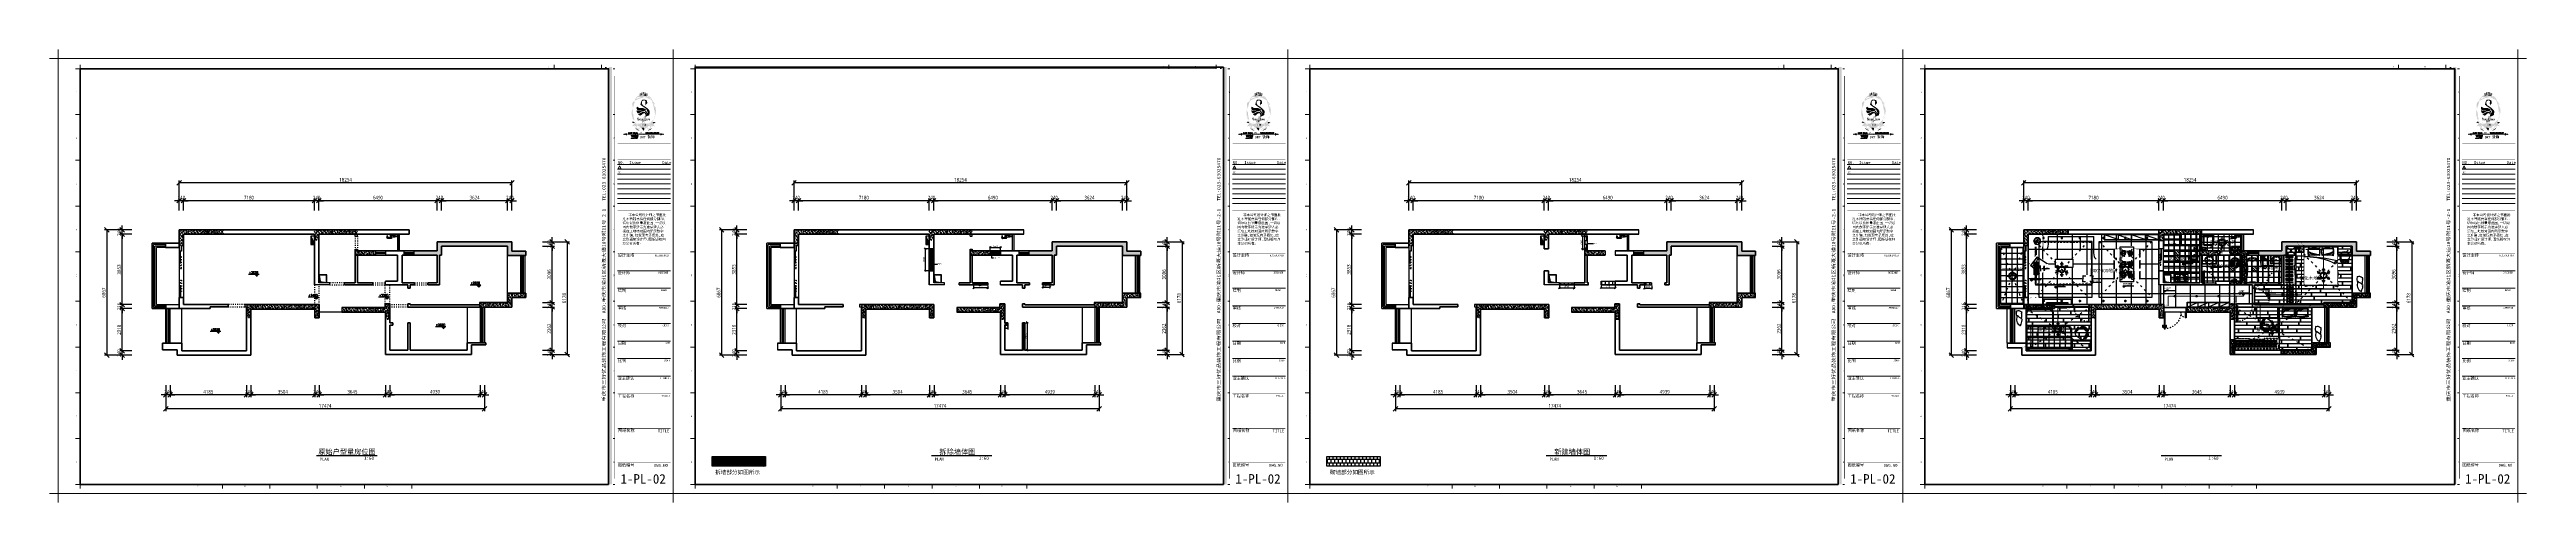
# Model space of a CAD drawing. Header units: millimetres. Extents: x 404985 to 540841, y 1898 to 26709.
import ezdxf
from ezdxf.enums import TextEntityAlignment as Align

# ---------------------------------------------------------------- set-up
doc = ezdxf.new("R2010")
doc.units = ezdxf.units.MM
doc.set_wipeout_variables(frame=1)
doc.linetypes.add('ACAD_ISO02W100', pattern=[15, 12, -3])
doc.linetypes.add('ACAD_ISO03W100', pattern=[30, 12, -18])
for name, color, linetype, lineweight in [('TK', 51, 'Continuous', 18), ('原始结构', 7, 'Continuous', 50), ('家具外线', 135, 'Continuous', 25), ('开关布置', 2, 'Continuous', 9), ('电气', 18, 'Continuous', 9)]:
    doc.layers.add(name, color=color, linetype=linetype, lineweight=lineweight)
for name, color, linetype in [('wall', 1, 'Continuous'), ('内部标注', 115, 'Continuous'), ('出风排气', 61, 'Continuous'), ('地面铺装', 251, 'Continuous'), ('填充', 8, 'Continuous'), ('填充图块', 7, 'Continuous'), ('墙线', 7, 'Continuous'), ('家具内线', 251, 'Continuous'), ('建筑开门', 3, 'Continuous'), ('建筑栏杆', 2, 'Continuous'), ('建筑滑门', 5, 'Continuous'), ('建筑窗户', 4, 'Continuous'), ('拆墙结构', 1, 'Continuous'), ('柜体外线', 51, 'ACAD_ISO02W100'), ('标注内部', 115, 'Continuous'), ('标注标高', 115, 'Continuous'), ('标注说明', 50, 'Continuous'), ('水电', 2, 'Continuous'), ('水路布置', 255, 'Continuous'), ('灯具内线', 8, 'Continuous'), ('灯具外线', 22, 'Continuous'), ('燃气气表', 2, 'Continuous'), ('砌墙结构', 2, 'Continuous'), ('空调外机', 7, 'Continuous'), ('衣柜内线', 8, 'ACAD_ISO02W100'), ('衣柜外线', 51, 'ACAD_ISO02W100'), ('顶面圈梁', 250, 'Continuous'), ('顶面布置', 1, 'Continuous')]:
    doc.layers.add(name, color=color, linetype=linetype)
doc.styles.add('ar', font='arial.ttf')
doc.styles.add('DIM_FONT', font='SIMPLEX.shx', dxfattribs={"width": 0.8})
doc.styles.add('GridRef', font='au101s01.shx', dxfattribs={"width": 0.9, "height": 2.5})
doc.styles.add('hb', font='hbsmall.shx', dxfattribs={"width": 0.7})
doc.styles.add('HB50Large', font='ARCHSTYL.SHX', dxfattribs={"width": 0.8, "height": 4.5})
doc.styles.add('IS-Title-CN_b', font='simhei.ttf')
doc.styles.get("Standard").update_dxf_attribs({"font": 'arial.ttf'})
doc.styles.add('TT', font='', dxfattribs={"width": 0.8})
doc.styles.add('仿宋体', font='msyh.ttf', dxfattribs={"width": 0.75})
doc.styles.add('宋体', font='PMingLiU.ttf', dxfattribs={"width": 0.7})
doc.styles.add('注解-01', font='', dxfattribs={"width": 0.8, "height": 3.5})
doc.styles.get('TT').set_extended_font_data('SimSun')
doc.styles.get('注解-01').set_extended_font_data('SimSun')
doc.dimstyles.new('大标注', dxfattribs={"dimscale": 100, "dimtxt": 2, "dimasz": 2.5, "dimexe": 1.25, "dimexo": 0.625, "dimtad": 1, "dimdec": 0, "dimtxsty": '仿宋体', "dimblk": 'OBLIQUE', "dimcen": 2.5, "dimclrd": 256, "dimclre": 256, "dimclrt": 256, "dimadec": 0, "dimazin": 0, "dimtfac": 1, "dimtdec": 0, "dimtix": 1, "dimtmove": 0, "dimatfit": 3, "dimldrblk": 'DOT', "dimfxl": 1, "dimarcsym": 0})
doc.dimstyles.new('小标注', dxfattribs={"dimscale": 40, "dimtxt": 2.5, "dimasz": 2.5, "dimexe": 1.25, "dimexo": 0.6, "dimgap": 0.5, "dimtad": 1, "dimdec": 0, "dimtxsty": 'Standard', "dimblk": 'OBLIQUE', "dimcen": 2.5, "dimclrd": 256, "dimclre": 256, "dimclrt": 256, "dimadec": 0, "dimazin": 0, "dimtfac": 1, "dimtdec": 0, "dimtix": 1, "dimtmove": 0, "dimatfit": 2, "dimldrblk": 'DOTSMALL', "dimfxl": 1, "dimarcsym": 0})
pattern_1 = [(67, (-33823.18, 1.73), (-102.840264, -86.710143), [0, -145]), (153, (-33823.18, 1.73), (70.245338, -126.458474), [0, -194]), (74, (-33803.18, 0), (-129.956868, -87.5714), [0, -246]), (286, (-33803.18, 0), (149.1821, -82.058653), [0, -162.4]), (114, (-33623.18, 5.2), (-177.421538, 52.363195), [0, -130]), (90, (-33723.18, 0), (-180, 1e-14), [20, -160]), (135, (-33703.18, 0), (-179.99969, -179.99969), [28.284, -226.274]), (180, (-33623.18, 100), (-2e-14, -180), [20, -160]), (135, (-33623.18, 260), (-179.99969, -179.99969), [28.284, -226.274]), (270, (-33623.18, 100), (180, -3e-14), [20, -160]), (135, (-33703.18, 180), (-179.99969, -179.99969), [28.284, -226.274]), (0, (-33723.18, 0), (0, 180), [20, -160]), (135, (-33623.18, 80), (-179.99969, -179.99969), [28.284, -226.274])]
pattern_2 = [(67, (67346.36, 1.73), (-102.840264, -86.710143), [0, -145]), (153, (67346.36, 1.73), (70.245338, -126.458474), [0, -194]), (74, (67366.36, -4e-12), (-129.956868, -87.5714), [0, -246]), (286, (67366.36, -4e-12), (149.1821, -82.058653), [0, -162.4]), (114, (67546.36, 5.2), (-177.421538, 52.363195), [0, -130]), (90, (67446.36, -4e-12), (-180, 1e-14), [20, -160]), (135, (67466.36, -4e-12), (-179.99969, -179.99969), [28.284, -226.274]), (180, (67546.36, 100), (-2e-14, -180), [20, -160]), (135, (67546.36, 260), (-179.99969, -179.99969), [28.284, -226.274]), (270, (67546.36, 100), (180, -3e-14), [20, -160]), (135, (67466.36, 180), (-179.99969, -179.99969), [28.284, -226.274]), (0, (67446.36, -4e-12), (0, 180), [20, -160]), (135, (67546.36, 80), (-179.99969, -179.99969), [28.284, -226.274])]
pattern_3 = [(67, (33623.18, 1.73), (-102.840264, -86.710143), [0, -145]), (153, (33623.18, 1.73), (70.245338, -126.458474), [0, -194]), (74, (33643.18, -4e-12), (-129.956868, -87.5714), [0, -246]), (286, (33643.18, -4e-12), (149.1821, -82.058653), [0, -162.4]), (114, (33823.18, 5.2), (-177.421538, 52.363195), [0, -130]), (90, (33723.18, -4e-12), (-180, 1e-14), [20, -160]), (135, (33743.18, -4e-12), (-179.99969, -179.99969), [28.284, -226.274]), (180, (33823.18, 100), (-2e-14, -180), [20, -160]), (135, (33823.18, 260), (-179.99969, -179.99969), [28.284, -226.274]), (270, (33823.18, 100), (180, -3e-14), [20, -160]), (135, (33743.18, 180), (-179.99969, -179.99969), [28.284, -226.274]), (0, (33723.18, -4e-12), (0, 180), [20, -160]), (135, (33823.18, 80), (-179.99969, -179.99969), [28.284, -226.274])]
pattern_4 = [(67, (-100, 1.73), (-102.840264, -86.710143), [0, -145]), (153, (-100, 1.73), (70.245338, -126.458474), [0, -194]), (74, (-80, 0), (-129.956868, -87.5714), [0, -246]), (286, (-80, 0), (149.1821, -82.058653), [0, -162.4]), (114, (100, 5.2), (-177.421538, 52.363195), [0, -130]), (90, (-5e-07, 0), (-180, 1e-14), [20, -160]), (135, (20, 0), (-179.99969, -179.99969), [28.284, -226.274]), (180, (100, 100), (-2e-14, -180), [20, -160]), (135, (100, 260), (-179.99969, -179.99969), [28.284, -226.274]), (270, (100, 100), (180, -3e-14), [20, -160]), (135, (20, 180), (-179.99969, -179.99969), [28.284, -226.274]), (0, (-5e-07, 0), (0, 180), [20, -160]), (135, (100, 80), (-179.99969, -179.99969), [28.284, -226.274])]
pattern_5 = [(67, (33623.18, 1.73), (-102.840264, -86.710143), [0, -145]), (153, (33623.18, 1.73), (70.245338, -126.458474), [0, -194]), (74, (33643.18, 0), (-129.956868, -87.5714), [0, -246]), (286, (33643.18, 0), (149.1821, -82.058653), [0, -162.4]), (114, (33823.18, 5.2), (-177.421538, 52.363195), [0, -130]), (90, (33723.18, 0), (-180, 1e-14), [20, -160]), (135, (33743.18, 0), (-179.99969, -179.99969), [28.284, -226.274]), (180, (33823.18, 100), (-2e-14, -180), [20, -160]), (135, (33823.18, 260), (-179.99969, -179.99969), [28.284, -226.274]), (270, (33823.18, 100), (180, -3e-14), [20, -160]), (135, (33743.18, 180), (-179.99969, -179.99969), [28.284, -226.274]), (0, (33723.18, 0), (0, 180), [20, -160]), (135, (33823.18, 80), (-179.99969, -179.99969), [28.284, -226.274])]
pattern_6 = [(0, (0, 0), (0, 203.2), []), (90, (0, 0), (-101.6, 203.2), [203.2, -203.2])]
pattern_7 = [(0, (0, 0), (0, 200), []), (90, (0, 0), (-2450, 2e-13), [200, -800]), (90, (250, 200), (-800, 5e-14), [200, -800]), (90, (350, 400), (-1800, 1e-13), [200, -800]), (90, (150, 600), (-950, 6e-14), [200, -800]), (90, (600, 800), (-1150, 7e-14), [200, -800]), (90, (20, 0), (-2450, 2e-13), [200, -800]), (90, (270, 200), (-800, 5e-14), [200, -800]), (90, (370, 400), (-1800, 1e-13), [200, -800]), (90, (170, 600), (-950, 6e-14), [200, -800]), (90, (620, 800), (-1150, 7e-14), [200, -800])]

# ---------------------------------------------------------------- blocks, each defined once
blk = doc.blocks.new('DFERGGGGGGGGGGGGGGG')
at = {"true_color": 0xd9ad00}
h = blk.add_hatch(color=42, dxfattribs=at)
h.dxf.hatch_style = 2
edge = h.paths.add_edge_path()
edge.add_spline(control_points=[(2249522, 1015753), (2249522, 1015753), (2249522, 1015753), (2249494, 1015802), (2249455, 1015846), (2249417, 1015890), (2249370, 1015930), (2249322, 1015967), (2249273, 1016011), (2249223, 1016066), (2249157, 1016096), (2249086, 1016128), (2249021, 1016114), (2248942, 1016125), (2249061, 1016127), (2249136, 1016172), (2249200, 1016230), (2249264, 1016288), (2249312, 1016360), (2249390, 1016396), (2249313, 1016388), (2249241, 1016389), (2249170, 1016389), (2249098, 1016388), (2249027, 1016386), (2248958, 1016371), (2248889, 1016356), (2248836, 1016324), (2248783, 1016297), (2248729, 1016270), (2248675, 1016248), (2248598, 1016244), (2248672, 1016294), (2248730, 1016346), (2248779, 1016402), (2248822, 1016450), (2248857, 1016500), (2248893, 1016551), (2248865, 1016549), (2248837, 1016549), (2248810, 1016553), (2248785, 1016547), (2248763, 1016542), (2248740, 1016536), (2249297, 1017232), (2249644, 1018218), (2249644, 1019310), (2249644, 1021421), (2248348, 1023132), (2246750, 1023132), (2245152, 1023132), (2243856, 1021421), (2243856, 1019310), (2243856, 1018210), (2244208, 1017219), (2244771, 1016522), (2244732, 1016534), (2244690, 1016544), (2244643, 1016555), (2244645, 1016555), (2244646, 1016555), (2244648, 1016555), (2244618, 1016556), (2244589, 1016560), (2244561, 1016568), (2244565, 1016562), (2244568, 1016555), (2244570, 1016549), (2244606, 1016498), (2244640, 1016449), (2244682, 1016402), (2244731, 1016346), (2244790, 1016294), (2244863, 1016244), (2244786, 1016248), (2244733, 1016270), (2244679, 1016297), (2244625, 1016324), (2244573, 1016356), (2244504, 1016371), (2244434, 1016386), (2244363, 1016388), (2244292, 1016389), (2244220, 1016389), (2244148, 1016388), (2244072, 1016396), (2244150, 1016360), (2244198, 1016288), (2244262, 1016230), (2244326, 1016172), (2244401, 1016127), (2244520, 1016125), (2244441, 1016114), (2244375, 1016128), (2244304, 1016096), (2244239, 1016066), (2244188, 1016011), (2244140, 1015967), (2244092, 1015930), (2244044, 1015890), (2244006, 1015846), (2243968, 1015802), (2243940, 1015753), (2243931, 1015700), (2243980, 1015734), (2244039, 1015748), (2244096, 1015758), (2244154, 1015767), (2244210, 1015773), (2244260, 1015788), (2244359, 1015820), (2244457, 1015872), (2244543, 1015923), (2244515, 1015866), (2244523, 1015813), (2244541, 1015761), (2244559, 1015709), (2244587, 1015657), (2244611, 1015600), (2244639, 1015637), (2244672, 1015672), (2244707, 1015708), (2244742, 1015744), (2244778, 1015782), (2244818, 1015827), (2244814, 1015766), (2244838, 1015713), (2244861, 1015660), (2244884, 1015607), (2244906, 1015554), (2244920, 1015496), (2244926, 1015546), (2244947, 1015588), (2244968, 1015640), (2244991, 1015697), (2244998, 1015796), (2245040, 1015849), (2245080, 1015901), (2245163, 1015935), (2245259, 1015935), (2245259, 1015935), (2245250, 1015937), (2245250, 1015937), (2245220, 1015945), (2245187, 1015952), (2245158, 1015954), (2245097, 1015958), (2245038, 1015935), (2244999, 1015895), (2244960, 1015856), (2244937, 1015804), (2244925, 1015751), (2244933, 1015806), (2244949, 1015862), (2244986, 1015908), (2245020, 1015951), (2245076, 1015983), (2245144, 1015989), (2245114, 1015995), (2245084, 1016000), (2245053, 1016003), (2244962, 1016010), (2244868, 1015997), (2244794, 1015958), (2244720, 1015920), (2244672, 1015855), (2244662, 1015783), (2244666, 1015857), (2244708, 1015927), (2244782, 1015973), (2244823, 1015999), (2244873, 1016017), (2244926, 1016028), (2244911, 1016028), (2244897, 1016029), (2244882, 1016029), (2244847, 1016029), (2244813, 1016028), (2244778, 1016025), (2244743, 1016023), (2244708, 1016020), (2244673, 1016016), (2244603, 1016008), (2244533, 1015995), (2244469, 1015972), (2244404, 1015949), (2244345, 1015917), (2244284, 1015886), (2244224, 1015855), (2244160, 1015828), (2244092, 1015804), (2244158, 1015830), (2244220, 1015860), (2244278, 1015893), (2244336, 1015926), (2244394, 1015961), (2244459, 1015988), (2244524, 1016014), (2244595, 1016031), (2244666, 1016042), (2244702, 1016047), (2244737, 1016052), (2244772, 1016055), (2244808, 1016059), (2244844, 1016062), (2244880, 1016063), (2244907, 1016064), (2244934, 1016064), (2244961, 1016063), (2244904, 1016084), (2244846, 1016106), (2244788, 1016130), (2244691, 1016171), (2244597, 1016222), (2244526, 1016285), (2244605, 1016226), (2244701, 1016180), (2244799, 1016145), (2244896, 1016109), (2244994, 1016082), (2245087, 1016053), (2245087, 1016053), (2245087, 1016053), (2245087, 1016053), (2245126, 1016048), (2245165, 1016041), (2245202, 1016033), (2245187, 1016046), (2245172, 1016061), (2245158, 1016075), (2245111, 1016123), (2245067, 1016174), (2245020, 1016223), (2244973, 1016272), (2244924, 1016320), (2244869, 1016366), (2244912, 1016337), (2244952, 1016307), (2244991, 1016276), (2245112, 1016153), (2245241, 1016042), (2245377, 1015945), (2245308, 1015934), (2245242, 1015911), (2245184, 1015873), (2245139, 1015844), (2245099, 1015805), (2245069, 1015760), (2245040, 1015715), (2245021, 1015663), (2245013, 1015612), (2245006, 1015561), (2245006, 1015511), (2245017, 1015461), (2245028, 1015412), (2245047, 1015367), (2245071, 1015326), (2245119, 1015245), (2245186, 1015182), (2245260, 1015137), (2245334, 1015092), (2245415, 1015066), (2245496, 1015060), (2245577, 1015053), (2245658, 1015070), (2245724, 1015105), (2245787, 1015137), (2245850, 1015185), (2245880, 1015253), (2245895, 1015287), (2245901, 1015324), (2245898, 1015358), (2245896, 1015392), (2245886, 1015423), (2245873, 1015450), (2245846, 1015505), (2245807, 1015545), (2245766, 1015573), (2245725, 1015601), (2245680, 1015618), (2245637, 1015620), (2245594, 1015623), (2245555, 1015610), (2245529, 1015591), (2245502, 1015572), (2245487, 1015549), (2245478, 1015531), (2245459, 1015493), (2245459, 1015471), (2245463, 1015470), (2245468, 1015468), (2245477, 1015487), (2245500, 1015516), (2245512, 1015530), (2245528, 1015547), (2245550, 1015558), (2245572, 1015569), (2245600, 1015575), (2245632, 1015570), (2245663, 1015564), (2245697, 1015548), (2245729, 1015523), (2245760, 1015497), (2245789, 1015462), (2245806, 1015420), (2245823, 1015378), (2245826, 1015330), (2245804, 1015289), (2245783, 1015247), (2245739, 1015214), (2245683, 1015188), (2245631, 1015163), (2245569, 1015153), (2245505, 1015160), (2245442, 1015167), (2245376, 1015191), (2245317, 1015229), (2245259, 1015267), (2245206, 1015320), (2245171, 1015383), (2245153, 1015415), (2245140, 1015449), (2245133, 1015485), (2245126, 1015518), (2245127, 1015557), (2245133, 1015592), (2245144, 1015664), (2245187, 1015727), (2245252, 1015768), (2245317, 1015809), (2245400, 1015829), (2245484, 1015824), (2245524, 1015822), (2245564, 1015814), (2245602, 1015801), (2245633, 1015783), (2245665, 1015766), (2245697, 1015750), (2245701, 1015746), (2245705, 1015743), (2245709, 1015739), (2245740, 1015709), (2245771, 1015671), (2245802, 1015633), (2245802, 1015633), (2245896, 1015515), (2245896, 1015515), (2245934, 1015467), (2245973, 1015420), (2246018, 1015375), (2246029, 1015364), (2246041, 1015353), (2246053, 1015343), (2246053, 1015343), (2246065, 1015332), (2246065, 1015332), (2246071, 1015327), (2246076, 1015323), (2246082, 1015318), (2246093, 1015309), (2246105, 1015301), (2246116, 1015293), (2246163, 1015262), (2246208, 1015245), (2246245, 1015241), (2246283, 1015236), (2246316, 1015241), (2246348, 1015252), (2246380, 1015264), (2246409, 1015283), (2246436, 1015306), (2246436, 1015306), (2246453, 1015321), (2246454, 1015322), (2246456, 1015324), (2246460, 1015328), (2246468, 1015335), (2246468, 1015335), (2246484, 1015349), (2246484, 1015349), (2246484, 1015349), (2246509, 1015370), (2246509, 1015370), (2246509, 1015370), (2246511, 1015372), (2246511, 1015372), (2246511, 1015372), (2246508, 1015373), (2246508, 1015373), (2246506, 1015376), (2246504, 1015380), (2246502, 1015383), (2246479, 1015417), (2246458, 1015453), (2246443, 1015493), (2246441, 1015499), (2246439, 1015505), (2246437, 1015510), (2246443, 1015510), (2246450, 1015508), (2246483, 1015505), (2246571, 1015494), (2246660, 1015488), (2246750, 1015488), (2246827, 1015488), (2246903, 1015492), (2246979, 1015500), (2247007, 1015504), (2247017, 1015505), (2247022, 1015505), (2247021, 1015501), (2247020, 1015497), (2247018, 1015493), (2247003, 1015453), (2246982, 1015417), (2246960, 1015383), (2246958, 1015380), (2246956, 1015376), (2246954, 1015373), (2246954, 1015373), (2246950, 1015372), (2246950, 1015372), (2246950, 1015372), (2246994, 1015335), (2246994, 1015335), (2247001, 1015328), (2247010, 1015319), (2247010, 1015319), (2247010, 1015319), (2247026, 1015306), (2247026, 1015306), (2247053, 1015283), (2247081, 1015264), (2247114, 1015252), (2247146, 1015241), (2247179, 1015236), (2247216, 1015241), (2247253, 1015245), (2247298, 1015262), (2247345, 1015293), (2247357, 1015301), (2247368, 1015309), (2247380, 1015318), (2247385, 1015323), (2247391, 1015327), (2247397, 1015332), (2247397, 1015332), (2247409, 1015343), (2247409, 1015343), (2247421, 1015353), (2247432, 1015364), (2247444, 1015375), (2247488, 1015420), (2247528, 1015467), (2247566, 1015515), (2247566, 1015515), (2247660, 1015633), (2247660, 1015633), (2247682, 1015661), (2247704, 1015687), (2247726, 1015711), (2247795, 1015744), (2247862, 1015779), (2247928, 1015818), (2247945, 1015821), (2247961, 1015823), (2247978, 1015824), (2248061, 1015829), (2248145, 1015809), (2248210, 1015768), (2248275, 1015727), (2248317, 1015664), (2248329, 1015592), (2248335, 1015557), (2248335, 1015518), (2248328, 1015485), (2248322, 1015449), (2248309, 1015415), (2248291, 1015383), (2248256, 1015320), (2248203, 1015267), (2248144, 1015229), (2248085, 1015191), (2248020, 1015167), (2247956, 1015160), (2247893, 1015153), (2247831, 1015163), (2247779, 1015188), (2247723, 1015214), (2247679, 1015247), (2247657, 1015289), (2247636, 1015330), (2247638, 1015378), (2247655, 1015420), (2247672, 1015462), (2247702, 1015497), (2247733, 1015523), (2247764, 1015548), (2247799, 1015564), (2247830, 1015570), (2247862, 1015575), (2247890, 1015569), (2247912, 1015558), (2247934, 1015547), (2247950, 1015530), (2247962, 1015516), (2247985, 1015487), (2247994, 1015468), (2247999, 1015470), (2248002, 1015471), (2248002, 1015493), (2247984, 1015531), (2247974, 1015549), (2247959, 1015572), (2247933, 1015591), (2247906, 1015610), (2247867, 1015623), (2247825, 1015620), (2247782, 1015618), (2247737, 1015601), (2247696, 1015573), (2247654, 1015545), (2247615, 1015505), (2247589, 1015450), (2247575, 1015423), (2247566, 1015392), (2247563, 1015358), (2247561, 1015324), (2247567, 1015287), (2247582, 1015253), (2247612, 1015185), (2247675, 1015137), (2247737, 1015105), (2247804, 1015070), (2247884, 1015053), (2247965, 1015060), (2248047, 1015066), (2248128, 1015092), (2248202, 1015137), (2248276, 1015182), (2248343, 1015245), (2248391, 1015326), (2248415, 1015367), (2248434, 1015412), (2248444, 1015461), (2248455, 1015511), (2248456, 1015561), (2248448, 1015612), (2248441, 1015663), (2248422, 1015715), (2248392, 1015760), (2248363, 1015805), (2248323, 1015844), (2248278, 1015873), (2248228, 1015906), (2248173, 1015927), (2248115, 1015940), (2248154, 1015967), (2248193, 1015996), (2248231, 1016026), (2248270, 1016032), (2248327, 1016041), (2248374, 1016053), (2248374, 1016053), (2248375, 1016053), (2248375, 1016053), (2248467, 1016082), (2248565, 1016109), (2248663, 1016145), (2248761, 1016180), (2248857, 1016226), (2248936, 1016285), (2248864, 1016222), (2248771, 1016171), (2248674, 1016130), (2248616, 1016106), (2248557, 1016084), (2248500, 1016063), (2248528, 1016064), (2248555, 1016064), (2248582, 1016063), (2248618, 1016062), (2248654, 1016059), (2248689, 1016055), (2248725, 1016052), (2248760, 1016047), (2248796, 1016042), (2248866, 1016031), (2248937, 1016014), (2249003, 1015988), (2249068, 1015961), (2249125, 1015926), (2249184, 1015893), (2249242, 1015860), (2249304, 1015830), (2249370, 1015804), (2249302, 1015828), (2249238, 1015855), (2249177, 1015886), (2249117, 1015917), (2249057, 1015949), (2248993, 1015972), (2248928, 1015995), (2248859, 1016008), (2248789, 1016016), (2248754, 1016020), (2248719, 1016023), (2248684, 1016025), (2248649, 1016028), (2248614, 1016029), (2248579, 1016029), (2248565, 1016029), (2248550, 1016028), (2248536, 1016028), (2248589, 1016017), (2248638, 1015999), (2248679, 1015973), (2248753, 1015927), (2248796, 1015857), (2248800, 1015783), (2248789, 1015855), (2248741, 1015920), (2248667, 1015958), (2248594, 1015997), (2248500, 1016010), (2248409, 1016003), (2248378, 1016000), (2248348, 1015995), (2248318, 1015989), (2248385, 1015983), (2248442, 1015951), (2248476, 1015908), (2248512, 1015862), (2248529, 1015806), (2248537, 1015751), (2248524, 1015804), (2248502, 1015856), (2248462, 1015895), (2248423, 1015935), (2248364, 1015958), (2248304, 1015954), (2248274, 1015952), (2248242, 1015945), (2248212, 1015937), (2248212, 1015937), (2248203, 1015935), (2248203, 1015935), (2248299, 1015935), (2248382, 1015901), (2248422, 1015849), (2248464, 1015796), (2248470, 1015697), (2248494, 1015640), (2248515, 1015588), (2248535, 1015546), (2248542, 1015496), (2248555, 1015554), (2248577, 1015607), (2248601, 1015660), (2248623, 1015713), (2248647, 1015766), (2248644, 1015827), (2248684, 1015782), (2248720, 1015744), (2248755, 1015708), (2248790, 1015672), (2248823, 1015637), (2248851, 1015600), (2248875, 1015657), (2248902, 1015709), (2248921, 1015761), (2248939, 1015813), (2248947, 1015866), (2248918, 1015923), (2249004, 1015872), (2249102, 1015820), (2249202, 1015788), (2249252, 1015773), (2249308, 1015767), (2249365, 1015758), (2249422, 1015748), (2249481, 1015734), (2249531, 1015700), (2249522, 1015753)], knot_values=[-1, 0, 0, 0, 0, 0, 1, 1, 1, 2, 2, 2, 3, 3, 3, 4, 4, 4, 5, 5, 5, 6, 6, 6, 7, 7, 7, 8, 8, 8, 9, 9, 9, 10, 10, 10, 11, 11, 11, 12, 12, 12, 13, 13, 13, 14, 14, 14, 15, 15, 15, 16, 16, 16, 17, 17, 17, 18, 18, 18, 19, 19, 19, 20, 20, 20, 21, 21, 21, 22, 22, 22, 23, 23, 23, 24, 24, 24, 25, 25, 25, 26, 26, 26, 27, 27, 27, 28, 28, 28, 29, 29, 29, 30, 30, 30, 31, 31, 31, 32, 32, 32, 33, 33, 33, 34, 34, 34, 35, 35, 35, 36, 36, 36, 37, 37, 37, 38, 38, 38, 39, 39, 39, 40, 40, 40, 41, 41, 41, 42, 42, 42, 43, 43, 43, 44, 44, 44, 45, 45, 45, 46, 46, 46, 47, 47, 47, 48, 48, 48, 49, 49, 49, 50, 50, 50, 51, 51, 51, 52, 52, 52, 53, 53, 53, 54, 54, 54, 55, 55, 55, 56, 56, 56, 57, 57, 57, 58, 58, 58, 59, 59, 59, 60, 60, 60, 61, 61, 61, 62, 62, 62, 63, 63, 63, 64, 64, 64, 65, 65, 65, 66, 66, 66, 67, 67, 67, 68, 68, 68, 69, 69, 69, 70, 70, 70, 71, 71, 71, 72, 72, 72, 73, 73, 73, 74, 74, 74, 75, 75, 75, 76, 76, 76, 77, 77, 77, 78, 78, 78, 79, 79, 79, 80, 80, 80, 81, 81, 81, 82, 82, 82, 83, 83, 83, 84, 84, 84, 85, 85, 85, 86, 86, 86, 87, 87, 87, 88, 88, 88, 89, 89, 89, 90, 90, 90, 91, 91, 91, 92, 92, 92, 93, 93, 93, 94, 94, 94, 95, 95, 95, 96, 96, 96, 97, 97, 97, 98, 98, 98, 99, 99, 99, 100, 100, 100, 101, 101, 101, 102, 102, 102, 103, 103, 103, 104, 104, 104, 105, 105, 105, 106, 106, 106, 107, 107, 107, 108, 108, 108, 109, 109, 109, 110, 110, 110, 111, 111, 111, 112, 112, 112, 113, 113, 113, 114, 114, 114, 115, 115, 115, 116, 116, 116, 117, 117, 117, 118, 118, 118, 119, 119, 119, 120, 120, 120, 121, 121, 121, 122, 122, 122, 123, 123, 123, 124, 124, 124, 125, 125, 125, 126, 126, 126, 127, 127, 127, 128, 128, 128, 129, 129, 129, 130, 130, 130, 131, 131, 131, 132, 132, 132, 133, 133, 133, 134, 134, 134, 135, 135, 135, 136, 136, 136, 137, 137, 137, 138, 138, 138, 139, 139, 139, 140, 140, 140, 141, 141, 141, 142, 142, 142, 143, 143, 143, 144, 144, 144, 145, 145, 145, 146, 146, 146, 147, 147, 147, 148, 148, 148, 149, 149, 149, 150, 150, 150, 151, 151, 151, 152, 152, 152, 153, 153, 153, 154, 154, 154, 155, 155, 155, 156, 156, 156, 157, 157, 157, 158, 158, 158, 159, 159, 159, 160, 160, 160, 161, 161, 161, 162, 162, 162, 163, 163, 163, 164, 164, 164, 165, 165, 165, 166, 166, 166, 167, 167, 167, 168, 168, 168, 169, 169, 169, 170, 170, 170, 171, 171, 171, 172, 172, 172, 173, 173, 173, 174, 174, 174, 175, 175, 175, 176, 176, 176, 177, 177, 177, 178, 178, 178, 179, 179, 179, 180, 180, 180, 181, 181, 181, 182, 182, 182, 183, 183, 183, 184, 184, 184, 185, 185, 185, 186, 186, 186, 187, 187, 187, 188, 188, 188, 189, 189, 189, 190, 190, 190, 191, 191, 191, 192, 192, 192, 193, 193, 193, 194, 194, 194, 195, 195, 195, 196, 196, 196, 197, 197, 197, 198, 198, 198, 199, 199, 199, 200, 200, 200, 201, 201, 201, 202, 202, 202, 203, 203, 203, 204, 204, 204, 205, 205, 205, 206, 206, 206, 207, 207, 207, 208, 208, 208, 209, 209, 209, 210, 210, 210, 211, 211, 211, 212, 212, 212, 213, 213, 213, 214, 214, 214, 215, 215, 215, 216, 216, 216, 217, 217, 217, 218, 218, 218, 219, 219, 219, 220, 220, 220, 221, 221, 221, 222, 222, 222, 223, 223, 223, 224, 224, 224, 225, 225, 225, 226, 226, 226, 227, 227, 227, 227], degree=3, periodic=0)
edge = h.paths.add_edge_path()
edge.add_spline(control_points=[(2246146, 1015438), (2246146, 1015438), (2246146, 1015438), (2246147, 1015437), (2246147, 1015437), (2246147, 1015437), (2246147, 1015436), (2246148, 1015436), (2246148, 1015435), (2246149, 1015435), (2246148, 1015435), (2246147, 1015434), (2246146, 1015435), (2246145, 1015435), (2246145, 1015436), (2246145, 1015436), (2246145, 1015436), (2246145, 1015436), (2246145, 1015436), (2246145, 1015436), (2246145, 1015436), (2246145, 1015436), (2246145, 1015436), (2246144, 1015436), (2246146, 1015435), (2246144, 1015437), (2246144, 1015437), (2246140, 1015440), (2246140, 1015440), (2246130, 1015449), (2246120, 1015458), (2246111, 1015468), (2246072, 1015507), (2246035, 1015551), (2245998, 1015597), (2245998, 1015597), (2245974, 1015627), (2245974, 1015627), (2246008, 1015615), (2246041, 1015604), (2246075, 1015593), (2246085, 1015556), (2246098, 1015519), (2246117, 1015484), (2246123, 1015474), (2246129, 1015463), (2246136, 1015453), (2246136, 1015453), (2246146, 1015438), (2246146, 1015438), (2246146, 1015438)], knot_values=[-1, 0, 0, 0, 0, 0, 1, 1, 1, 2, 2, 2, 3, 3, 3, 4, 4, 4, 5, 5, 5, 6, 6, 6, 7, 7, 7, 8, 8, 8, 9, 9, 9, 10, 10, 10, 11, 11, 11, 12, 12, 12, 13, 13, 13, 14, 14, 14, 15, 15, 15, 16, 16, 16, 16], degree=3, periodic=0)
edge = h.paths.add_edge_path()
edge.add_spline(control_points=[(2246296, 1016176), (2246296, 1016176), (2246296, 1016176), (2246274, 1016199), (2246234, 1016201), (2246201, 1016200), (2246177, 1016185), (2246163, 1016155), (2246163, 1016155), (2246165, 1016155), (2246165, 1016155), (2246171, 1016159), (2246178, 1016160), (2246186, 1016159), (2246210, 1016158), (2246222, 1016146), (2246223, 1016125), (2246222, 1016098), (2246208, 1016083), (2246182, 1016082), (2246152, 1016083), (2246136, 1016100), (2246135, 1016131), (2246139, 1016190), (2246181, 1016222), (2246262, 1016228), (2246341, 1016224), (2246382, 1016191), (2246385, 1016129), (2246385, 1016090), (2246354, 1016053), (2246290, 1016018), (2246241, 1015989), (2246205, 1015962), (2246182, 1015937), (2246182, 1015937), (2246284, 1015937), (2246284, 1015937), (2246340, 1015934), (2246369, 1015956), (2246370, 1016003), (2246370, 1016003), (2246392, 1016003), (2246392, 1016003), (2246392, 1016003), (2246383, 1015866), (2246383, 1015866), (2246383, 1015866), (2246130, 1015866), (2246130, 1015866), (2246130, 1015890), (2246133, 1015905), (2246139, 1015911), (2246165, 1015951), (2246199, 1015993), (2246243, 1016036), (2246283, 1016072), (2246302, 1016105), (2246299, 1016135), (2246296, 1016176)], knot_values=[-1, 0, 0, 0, 0, 0, 1, 1, 1, 2, 2, 2, 3, 3, 3, 4, 4, 4, 5, 5, 5, 6, 6, 6, 7, 7, 7, 8, 8, 8, 9, 9, 9, 10, 10, 10, 11, 11, 11, 12, 12, 12, 13, 13, 13, 14, 14, 14, 15, 15, 15, 16, 16, 16, 17, 17, 17, 18, 18, 18, 19, 19, 19, 19], degree=3, periodic=0)
edge = h.paths.add_edge_path()
edge.add_spline(control_points=[(2246237, 1015530), (2246237, 1015530), (2246237, 1015530), (2246232, 1015537), (2246228, 1015545), (2246227, 1015547), (2246226, 1015549), (2246225, 1015551), (2246260, 1015543), (2246295, 1015535), (2246331, 1015528), (2246366, 1015475), (2246407, 1015428), (2246453, 1015391), (2246453, 1015391), (2246440, 1015396), (2246440, 1015396), (2246440, 1015396), (2246406, 1015407), (2246406, 1015407), (2246406, 1015407), (2246388, 1015414), (2246388, 1015414), (2246388, 1015414), (2246353, 1015429), (2246353, 1015429), (2246353, 1015429), (2246336, 1015436), (2246336, 1015436), (2246332, 1015437), (2246332, 1015438), (2246330, 1015439), (2246330, 1015439), (2246326, 1015442), (2246326, 1015442), (2246315, 1015450), (2246302, 1015458), (2246293, 1015466), (2246285, 1015473), (2246276, 1015481), (2246269, 1015489), (2246269, 1015489), (2246249, 1015512), (2246249, 1015512), (2246249, 1015512), (2246241, 1015523), (2246241, 1015523), (2246237, 1015530)], knot_values=[-1, 0, 0, 0, 0, 0, 1, 1, 1, 2, 2, 2, 3, 3, 3, 4, 4, 4, 5, 5, 5, 6, 6, 6, 7, 7, 7, 8, 8, 8, 9, 9, 9, 10, 10, 10, 11, 11, 11, 12, 12, 12, 13, 13, 13, 14, 14, 14, 15, 15, 15, 15], degree=3, periodic=0)
edge = h.paths.add_edge_path()
edge.add_spline(control_points=[(2246450, 1016161), (2246450, 1016161), (2246450, 1016161), (2246496, 1016222), (2246584, 1016228), (2246673, 1016222), (2246720, 1016161), (2246725, 1016044), (2246720, 1015928), (2246673, 1015868), (2246584, 1015864), (2246496, 1015868), (2246450, 1015928), (2246446, 1016044), (2246450, 1016161)], knot_values=[-1, 0, 0, 0, 0, 0, 1, 1, 1, 2, 2, 2, 3, 3, 3, 4, 4, 4, 4], degree=3, periodic=0)
edge = h.paths.add_edge_path()
edge.add_spline(control_points=[(2246766, 1016161), (2246766, 1016161), (2246766, 1016161), (2246812, 1016222), (2246900, 1016228), (2246989, 1016222), (2247036, 1016161), (2247040, 1016044), (2247036, 1015928), (2246989, 1015868), (2246900, 1015864), (2246812, 1015868), (2246766, 1015928), (2246761, 1016044), (2246766, 1016161)], knot_values=[-1, 0, 0, 0, 0, 0, 1, 1, 1, 2, 2, 2, 3, 3, 3, 4, 4, 4, 4], degree=3, periodic=0)
edge = h.paths.add_edge_path()
edge.add_spline(control_points=[(2247056, 1015407), (2247056, 1015407), (2247056, 1015407), (2247022, 1015396), (2247022, 1015396), (2247022, 1015396), (2247009, 1015391), (2247009, 1015391), (2247052, 1015426), (2247091, 1015470), (2247125, 1015520), (2247161, 1015526), (2247196, 1015533), (2247231, 1015541), (2247228, 1015535), (2247224, 1015529), (2247220, 1015523), (2247220, 1015523), (2247213, 1015512), (2247213, 1015512), (2247213, 1015512), (2247193, 1015489), (2247193, 1015489), (2247185, 1015481), (2247177, 1015473), (2247169, 1015466), (2247160, 1015458), (2247147, 1015450), (2247136, 1015442), (2247136, 1015442), (2247132, 1015439), (2247132, 1015439), (2247130, 1015438), (2247129, 1015437), (2247126, 1015436), (2247126, 1015436), (2247108, 1015429), (2247108, 1015429), (2247108, 1015429), (2247073, 1015414), (2247073, 1015414), (2247073, 1015414), (2247056, 1015407), (2247056, 1015407), (2247056, 1015407)], knot_values=[-1, 0, 0, 0, 0, 0, 1, 1, 1, 2, 2, 2, 3, 3, 3, 4, 4, 4, 5, 5, 5, 6, 6, 6, 7, 7, 7, 8, 8, 8, 9, 9, 9, 10, 10, 10, 11, 11, 11, 12, 12, 12, 13, 13, 13, 14, 14, 14, 14], degree=3, periodic=0)
edge = h.paths.add_edge_path()
edge.add_spline(control_points=[(2247075, 1015989), (2247075, 1015989), (2247075, 1015989), (2247254, 1016228), (2247254, 1016228), (2247254, 1016228), (2247297, 1016228), (2247297, 1016228), (2247297, 1016228), (2247297, 1015987), (2247297, 1015987), (2247297, 1015987), (2247360, 1015987), (2247360, 1015987), (2247360, 1015987), (2247360, 1015957), (2247360, 1015957), (2247360, 1015957), (2247297, 1015957), (2247297, 1015957), (2247297, 1015957), (2247297, 1015933), (2247297, 1015933), (2247293, 1015900), (2247311, 1015885), (2247351, 1015886), (2247351, 1015886), (2247351, 1015866), (2247351, 1015866), (2247351, 1015866), (2247153, 1015866), (2247153, 1015866), (2247153, 1015866), (2247153, 1015886), (2247153, 1015886), (2247199, 1015885), (2247219, 1015900), (2247213, 1015933), (2247213, 1015933), (2247213, 1015957), (2247213, 1015957), (2247213, 1015957), (2247073, 1015957), (2247073, 1015957), (2247073, 1015957), (2247075, 1015989), (2247075, 1015989), (2247075, 1015989)], knot_values=[-1, 0, 0, 0, 0, 0, 1, 1, 1, 2, 2, 2, 3, 3, 3, 4, 4, 4, 5, 5, 5, 6, 6, 6, 7, 7, 7, 8, 8, 8, 9, 9, 9, 10, 10, 10, 11, 11, 11, 12, 12, 12, 13, 13, 13, 14, 14, 14, 15, 15, 15, 15], degree=3, periodic=0)
edge = h.paths.add_edge_path()
edge.add_spline(control_points=[(2247413, 1015589), (2247413, 1015589), (2247413, 1015589), (2247443, 1015598), (2247472, 1015608), (2247472, 1015608), (2247463, 1015597), (2247463, 1015597), (2247427, 1015551), (2247390, 1015507), (2247351, 1015468), (2247341, 1015458), (2247331, 1015449), (2247322, 1015440), (2247322, 1015440), (2247318, 1015437), (2247318, 1015437), (2247317, 1015436), (2247317, 1015436), (2247317, 1015436), (2247317, 1015436), (2247317, 1015436), (2247317, 1015436), (2247317, 1015436), (2247317, 1015436), (2247317, 1015436), (2247317, 1015436), (2247317, 1015436), (2247317, 1015436), (2247317, 1015436), (2247317, 1015436), (2247316, 1015435), (2247316, 1015435), (2247315, 1015434), (2247313, 1015435), (2247312, 1015435), (2247313, 1015435), (2247314, 1015436), (2247314, 1015436), (2247315, 1015437), (2247315, 1015437), (2247315, 1015437), (2247315, 1015438), (2247315, 1015438), (2247315, 1015438), (2247326, 1015453), (2247326, 1015453), (2247332, 1015463), (2247338, 1015474), (2247344, 1015484), (2247361, 1015515), (2247374, 1015548), (2247383, 1015580), (2247413, 1015589)], knot_values=[-1, 0, 0, 0, 0, 0, 1, 1, 1, 2, 2, 2, 3, 3, 3, 4, 4, 4, 5, 5, 5, 6, 6, 6, 7, 7, 7, 8, 8, 8, 9, 9, 9, 10, 10, 10, 11, 11, 11, 12, 12, 12, 13, 13, 13, 14, 14, 14, 15, 15, 15, 16, 16, 16, 17, 17, 17, 17], degree=3, periodic=0)
edge = h.paths.add_edge_path()
edge.add_spline(control_points=[(2247678, 1016322), (2247678, 1016322), (2247678, 1016322), (2247666, 1016318), (2247655, 1016314), (2247399, 1016422), (2247067, 1016526), (2246729, 1016526), (2246379, 1016526), (2246051, 1016420), (2245809, 1016314), (2245797, 1016318), (2245784, 1016322), (2245773, 1016326), (2245740, 1016339), (2245711, 1016354), (2245684, 1016372), (2245630, 1016408), (2245587, 1016451), (2245549, 1016492), (2245511, 1016534), (2245479, 1016573), (2245449, 1016607), (2245420, 1016641), (2245394, 1016670), (2245372, 1016692), (2245327, 1016735), (2245298, 1016753), (2245295, 1016749), (2245290, 1016744), (2245311, 1016719), (2245347, 1016670), (2245365, 1016646), (2245386, 1016615), (2245411, 1016578), (2245436, 1016541), (2245465, 1016498), (2245501, 1016452), (2245537, 1016405), (2245580, 1016355), (2245640, 1016310), (2245660, 1016294), (2245684, 1016280), (2245708, 1016267), (2245656, 1016242), (2245610, 1016218), (2245570, 1016196), (2244711, 1016770), (2244120, 1017950), (2244120, 1019310), (2244120, 1021232), (2245300, 1022796), (2246750, 1022796), (2248200, 1022796), (2249380, 1021232), (2249380, 1019310), (2249380, 1017945), (2248785, 1016760), (2247920, 1016189), (2247872, 1016214), (2247818, 1016241), (2247758, 1016269), (2247780, 1016281), (2247802, 1016295), (2247822, 1016310), (2247881, 1016355), (2247925, 1016405), (2247961, 1016452), (2247997, 1016498), (2248026, 1016541), (2248051, 1016578), (2248076, 1016615), (2248097, 1016646), (2248115, 1016670), (2248150, 1016719), (2248171, 1016744), (2248167, 1016749), (2248163, 1016753), (2248135, 1016735), (2248090, 1016692), (2248067, 1016670), (2248041, 1016641), (2248012, 1016607), (2247983, 1016573), (2247951, 1016534), (2247913, 1016492), (2247875, 1016451), (2247831, 1016408), (2247778, 1016372), (2247751, 1016354), (2247722, 1016339), (2247689, 1016326), (2247678, 1016322)], knot_values=[-1, 0, 0, 0, 0, 0, 1, 1, 1, 2, 2, 2, 3, 3, 3, 4, 4, 4, 5, 5, 5, 6, 6, 6, 7, 7, 7, 8, 8, 8, 9, 9, 9, 10, 10, 10, 11, 11, 11, 12, 12, 12, 13, 13, 13, 14, 14, 14, 15, 15, 15, 16, 16, 16, 17, 17, 17, 18, 18, 18, 19, 19, 19, 20, 20, 20, 21, 21, 21, 22, 22, 22, 23, 23, 23, 24, 24, 24, 25, 25, 25, 26, 26, 26, 27, 27, 27, 28, 28, 28, 29, 29, 29, 30, 30, 30, 30], degree=3, periodic=0)
edge = h.paths.add_edge_path()
edge.add_spline(control_points=[(2248079, 1016099), (2248079, 1016099), (2248079, 1016099), (2248041, 1016122), (2247992, 1016150), (2248860, 1016743), (2249454, 1017937), (2249454, 1019310), (2249454, 1021272), (2248241, 1022869), (2246750, 1022869), (2245259, 1022869), (2244047, 1021272), (2244047, 1019310), (2244047, 1017941), (2244637, 1016751), (2245500, 1016156), (2245438, 1016119), (2245403, 1016095), (2245403, 1016095), (2245403, 1016095), (2245398, 1016091), (2245394, 1016090), (2244539, 1016720), (2243961, 1017926), (2243961, 1019310), (2243961, 1021345), (2245210, 1022994), (2246750, 1022994), (2248291, 1022994), (2249539, 1021345), (2249539, 1019310), (2249539, 1017923), (2248958, 1016714), (2248100, 1016086), (2248079, 1016099)], knot_values=[-1, 0, 0, 0, 0, 0, 1, 1, 1, 2, 2, 2, 3, 3, 3, 4, 4, 4, 5, 5, 5, 6, 6, 6, 7, 7, 7, 8, 8, 8, 9, 9, 9, 10, 10, 10, 11, 11, 11, 11], degree=3, periodic=0)
h = blk.add_hatch(color=42, dxfattribs=at)
h.dxf.hatch_style = 2
edge = h.paths.add_edge_path()
edge.add_spline(control_points=[(2247369, 1019467), (2247369, 1019467), (2247369, 1019467), (2247191, 1019581), (2247062, 1019638), (2246851, 1019732), (2246629, 1019737), (2246408, 1019698), (2246199, 1019661), (2245995, 1019598), (2245786, 1019568), (2245525, 1019530), (2245260, 1019515), (2245051, 1019731), (2245016, 1019593), (2245027, 1019382), (2245075, 1019259), (2245157, 1019047), (2245289, 1018961), (2245518, 1018970), (2245709, 1018978), (2245873, 1019058), (2246024, 1019168), (2246153, 1019261), (2246294, 1019329), (2246446, 1019376), (2246804, 1019486), (2247157, 1019366), (2247364, 1019054), (2247410, 1018983), (2247439, 1018897), (2247458, 1018814), (2247481, 1018716), (2247457, 1018618), (2247403, 1018529), (2247396, 1018557), (2247397, 1018584), (2247397, 1018612), (2247391, 1018942), (2247198, 1019181), (2246879, 1019245), (2246664, 1019288), (2246463, 1019238), (2246272, 1019137), (2246202, 1019100), (2246134, 1019060), (2246063, 1019025), (2245950, 1018969), (2245835, 1018914), (2245719, 1018861), (2245567, 1018791), (2245411, 1018794), (2245240, 1018860), (2245379, 1018674), (2245516, 1018511), (2245709, 1018407), (2245836, 1018339), (2245969, 1018338), (2246090, 1018415), (2246174, 1018468), (2246250, 1018537), (2246324, 1018605), (2246444, 1018714), (2246564, 1018823), (2246723, 1018872), (2246946, 1018941), (2247122, 1018853), (2247177, 1018640), (2247241, 1018397), (2247166, 1018091), (2246826, 1018033), (2246801, 1018028), (2246776, 1018026), (2246751, 1018023), (2246751, 1018021), (2246751, 1018018), (2246751, 1018016), (2246805, 1018021), (2246860, 1018023), (2246914, 1018030), (2247091, 1018052), (2247252, 1018052), (2247680, 1018235), (2248107, 1018418), (2248203, 1018699), (2248227, 1019034), (2248250, 1019369), (2247992, 1019960), (2247327, 1020378), (2246661, 1020796), (2246277, 1021078), (2246309, 1021487), (2246329, 1021749), (2246508, 1021965), (2246754, 1022026), (2246873, 1022056), (2247022, 1022005), (2247108, 1021927), (2247199, 1021843), (2247223, 1021732), (2247223, 1021732), (2247223, 1021732), (2247206, 1021701), (2247206, 1021701), (2247188, 1021671), (2247147, 1021487), (2247151, 1021353), (2247154, 1021219), (2247237, 1020856), (2247237, 1020856), (2247237, 1020856), (2247231, 1020849), (2247267, 1020859), (2247303, 1020868), (2247342, 1021001), (2247366, 1021103), (2247390, 1021206), (2247453, 1021131), (2247548, 1021234), (2247643, 1021336), (2247654, 1021464), (2247591, 1021726), (2247509, 1022023), (2247148, 1022256), (2246786, 1022233), (2246424, 1022210), (2246190, 1021972), (2246105, 1021630), (2245950, 1021007), (2246416, 1020593), (2246812, 1020356), (2247208, 1020120), (2247612, 1019628), (2247665, 1019314), (2247722, 1019075), (2247666, 1018858), (2247666, 1018858), (2247666, 1018858), (2247614, 1019105), (2247477, 1019308), (2247369, 1019467)], knot_values=[-1, 0, 0, 0, 0, 0, 1, 1, 1, 2, 2, 2, 3, 3, 3, 4, 4, 4, 5, 5, 5, 6, 6, 6, 7, 7, 7, 8, 8, 8, 9, 9, 9, 10, 10, 10, 11, 11, 11, 12, 12, 12, 13, 13, 13, 14, 14, 14, 15, 15, 15, 16, 16, 16, 17, 17, 17, 18, 18, 18, 19, 19, 19, 20, 20, 20, 21, 21, 21, 22, 22, 22, 23, 23, 23, 24, 24, 24, 25, 25, 25, 26, 26, 26, 27, 27, 27, 28, 28, 28, 29, 29, 29, 30, 30, 30, 31, 31, 31, 32, 32, 32, 33, 33, 33, 34, 34, 34, 35, 35, 35, 36, 36, 36, 37, 37, 37, 38, 38, 38, 39, 39, 39, 40, 40, 40, 41, 41, 41, 42, 42, 42, 43, 43, 43, 44, 44, 44, 45, 45, 45, 46, 46, 46, 46], degree=3, periodic=0)
h = blk.add_hatch(color=42, dxfattribs=at)
h.dxf.hatch_style = 2
edge = h.paths.add_edge_path()
edge.add_spline(control_points=[(2247647, 1023440), (2247647, 1023440), (2247647, 1023440), (2247634, 1023420), (2247613, 1023405), (2247582, 1023464), (2247521, 1023550), (2247439, 1023506), (2247439, 1023506), (2247413, 1023444), (2247363, 1023399), (2247337, 1023415), (2247320, 1023437), (2247320, 1023461), (2247320, 1023493), (2247349, 1023521), (2247392, 1023537), (2247351, 1023547), (2247271, 1023565), (2247242, 1023599), (2247083, 1023506), (2246935, 1023595), (2246748, 1023716), (2246562, 1023595), (2246414, 1023506), (2246255, 1023599), (2246226, 1023566), (2246146, 1023547), (2246107, 1023538), (2246151, 1023521), (2246180, 1023493), (2246180, 1023461), (2246180, 1023437), (2246164, 1023415), (2246137, 1023399), (2246087, 1023444), (2246062, 1023506), (2246062, 1023506), (2245980, 1023550), (2245918, 1023464), (2245888, 1023405), (2245866, 1023420), (2245854, 1023440), (2245854, 1023461), (2245854, 1023492), (2245881, 1023519), (2245923, 1023536), (2245862, 1023544), (2245799, 1023555), (2245740, 1023559), (2245760, 1023500), (2245781, 1023440), (2245801, 1023380), (2245801, 1023380), (2245735, 1023389), (2245735, 1023389), (2245735, 1023389), (2245843, 1023249), (2245843, 1023249), (2245844, 1023245), (2245846, 1023242), (2245847, 1023239), (2245847, 1023239), (2245849, 1023239), (2245849, 1023239), (2245849, 1023239), (2245849, 1023239), (2245849, 1023239), (2245849, 1023239), (2245849, 1023240), (2245849, 1023240), (2246404, 1023429), (2247095, 1023429), (2247650, 1023239), (2247650, 1023240), (2247651, 1023242), (2247651, 1023243), (2247651, 1023243), (2247651, 1023239), (2247651, 1023239), (2247651, 1023239), (2247765, 1023389), (2247765, 1023389), (2247765, 1023389), (2247695, 1023380), (2247695, 1023380), (2247716, 1023439), (2247736, 1023499), (2247757, 1023559), (2247698, 1023555), (2247637, 1023544), (2247576, 1023536), (2247619, 1023520), (2247647, 1023492), (2247647, 1023461), (2247647, 1023440)], knot_values=[-1, 0, 0, 0, 0, 0, 1, 1, 1, 2, 2, 2, 3, 3, 3, 4, 4, 4, 5, 5, 5, 6, 6, 6, 7, 7, 7, 8, 8, 8, 9, 9, 9, 10, 10, 10, 11, 11, 11, 12, 12, 12, 13, 13, 13, 14, 14, 14, 15, 15, 15, 16, 16, 16, 17, 17, 17, 18, 18, 18, 19, 19, 19, 20, 20, 20, 21, 21, 21, 22, 22, 22, 23, 23, 23, 24, 24, 24, 25, 25, 25, 26, 26, 26, 27, 27, 27, 28, 28, 28, 29, 29, 29, 30, 30, 30, 31, 31, 31, 31], degree=3, periodic=0)
edge = h.paths.add_edge_path()
edge.add_spline(control_points=[(2246376, 1023470), (2246376, 1023470), (2246376, 1023470), (2246644, 1023545), (2246741, 1023638), (2246793, 1023598), (2246944, 1023506), (2247097, 1023462), (2247093, 1023437), (2247093, 1023441), (2247088, 1023415), (2247091, 1023420), (2246828, 1023501), (2246741, 1023509), (2246662, 1023504), (2246388, 1023424), (2246390, 1023418), (2246386, 1023433), (2246381, 1023449), (2246377, 1023464), (2246376, 1023470)], knot_values=[-1, 0, 0, 0, 0, 0, 1, 1, 1, 2, 2, 2, 3, 3, 3, 4, 4, 4, 5, 5, 5, 6, 6, 6, 6], degree=3, periodic=0)
h = blk.add_hatch(color=42, dxfattribs=at)
h.dxf.hatch_style = 2
edge = h.paths.add_edge_path()
edge.add_spline(control_points=[(2246529, 1023874), (2246529, 1023874), (2246529, 1023874), (2246466, 1023852), (2246444, 1023852), (2246443, 1023900), (2246382, 1023878), (2246382, 1023878), (2246382, 1023878), (2246371, 1023902), (2246376, 1023912), (2246418, 1023952), (2246373, 1023957), (2246354, 1023957), (2246346, 1023990), (2246318, 1023966), (2246321, 1023956), (2246255, 1023936), (2246305, 1023907), (2246305, 1023907), (2246305, 1023907), (2246284, 1023879), (2246287, 1023871), (2246245, 1023875), (2246243, 1023852), (2246235, 1023833), (2246161, 1023834), (2246142, 1023774), (2246150, 1023751), (2246303, 1023803), (2246249, 1023696), (2246243, 1023691), (2246167, 1023603), (2246068, 1023631), (2246058, 1023630), (2245992, 1023660), (2246056, 1023698), (2246068, 1023702), (2246146, 1023747), (2246087, 1023773), (2246058, 1023756), (2246025, 1023825), (2245907, 1023717), (2245908, 1023699), (2245890, 1023703), (2245895, 1023696), (2245884, 1023694), (2245873, 1023735), (2245840, 1023693), (2245835, 1023695), (2245777, 1023719), (2245778, 1023675), (2245774, 1023661), (2245763, 1023661), (2245755, 1023668), (2245745, 1023672), (2245742, 1023606), (2245831, 1023622), (2245880, 1023618), (2245908, 1023616), (2245936, 1023611), (2245961, 1023602), (2245975, 1023598), (2245989, 1023587), (2246004, 1023584), (2246071, 1023570), (2246126, 1023586), (2246139, 1023592), (2246316, 1023637), (2246324, 1023752), (2246338, 1023777), (2246425, 1023652), (2246609, 1023696), (2246620, 1023695), (2246743, 1023729), (2246744, 1023796), (2246750, 1023821), (2246756, 1023796), (2246758, 1023729), (2246881, 1023695), (2246891, 1023696), (2247075, 1023652), (2247162, 1023777), (2247176, 1023752), (2247184, 1023637), (2247361, 1023592), (2247375, 1023586), (2247430, 1023570), (2247496, 1023584), (2247511, 1023587), (2247525, 1023598), (2247539, 1023602), (2247565, 1023611), (2247592, 1023616), (2247620, 1023618), (2247669, 1023622), (2247759, 1023606), (2247755, 1023672), (2247745, 1023668), (2247737, 1023661), (2247726, 1023661), (2247722, 1023675), (2247723, 1023719), (2247665, 1023695), (2247660, 1023693), (2247627, 1023735), (2247616, 1023694), (2247605, 1023696), (2247610, 1023703), (2247592, 1023699), (2247593, 1023717), (2247475, 1023825), (2247442, 1023756), (2247413, 1023773), (2247354, 1023747), (2247432, 1023702), (2247444, 1023698), (2247508, 1023660), (2247443, 1023630), (2247432, 1023631), (2247333, 1023603), (2247258, 1023691), (2247252, 1023696), (2247197, 1023803), (2247350, 1023751), (2247358, 1023774), (2247339, 1023834), (2247265, 1023833), (2247258, 1023852), (2247255, 1023875), (2247214, 1023871), (2247216, 1023879), (2247195, 1023907), (2247195, 1023907), (2247195, 1023907), (2247245, 1023936), (2247179, 1023956), (2247182, 1023966), (2247155, 1023990), (2247146, 1023957), (2247127, 1023957), (2247083, 1023952), (2247124, 1023912), (2247129, 1023902), (2247118, 1023878), (2247118, 1023878), (2247118, 1023878), (2247057, 1023900), (2247056, 1023852), (2247034, 1023852), (2246972, 1023874), (2246976, 1023792), (2246985, 1023803), (2247066, 1023824), (2247082, 1023769), (2247083, 1023762), (2247001, 1023682), (2246846, 1023735), (2246834, 1023741), (2246792, 1023781), (2246830, 1023853), (2246837, 1023861), (2246880, 1023896), (2246929, 1023863), (2246927, 1023899), (2246765, 1023953), (2246780, 1023998), (2246778, 1024002), (2246800, 1024020), (2246815, 1024031), (2246823, 1024036), (2246770, 1024032), (2246789, 1024075), (2246791, 1024089), (2246803, 1024124), (2246751, 1024124), (2246751, 1024124), (2246751, 1024124), (2246751, 1024124), (2246751, 1024125), (2246751, 1024125), (2246750, 1024124), (2246750, 1024125), (2246749, 1024125), (2246749, 1024124), (2246749, 1024124), (2246749, 1024124), (2246749, 1024124), (2246697, 1024124), (2246709, 1024089), (2246711, 1024075), (2246730, 1024032), (2246677, 1024036), (2246685, 1024031), (2246700, 1024020), (2246722, 1024002), (2246721, 1023998), (2246735, 1023953), (2246573, 1023902), (2246571, 1023867), (2246571, 1023865), (2246571, 1023864), (2246571, 1023863), (2246620, 1023896), (2246663, 1023861), (2246670, 1023853), (2246709, 1023781), (2246666, 1023741), (2246654, 1023735), (2246499, 1023682), (2246417, 1023762), (2246418, 1023769), (2246434, 1023824), (2246515, 1023803), (2246524, 1023792), (2246529, 1023874)], knot_values=[-1, 0, 0, 0, 0, 0, 1, 1, 1, 2, 2, 2, 3, 3, 3, 4, 4, 4, 5, 5, 5, 6, 6, 6, 7, 7, 7, 8, 8, 8, 9, 9, 9, 10, 10, 10, 11, 11, 11, 12, 12, 12, 13, 13, 13, 14, 14, 14, 15, 15, 15, 16, 16, 16, 17, 17, 17, 18, 18, 18, 19, 19, 19, 20, 20, 20, 21, 21, 21, 22, 22, 22, 23, 23, 23, 24, 24, 24, 25, 25, 25, 26, 26, 26, 27, 27, 27, 28, 28, 28, 29, 29, 29, 30, 30, 30, 31, 31, 31, 32, 32, 32, 33, 33, 33, 34, 34, 34, 35, 35, 35, 36, 36, 36, 37, 37, 37, 38, 38, 38, 39, 39, 39, 40, 40, 40, 41, 41, 41, 42, 42, 42, 43, 43, 43, 44, 44, 44, 45, 45, 45, 46, 46, 46, 47, 47, 47, 48, 48, 48, 49, 49, 49, 50, 50, 50, 51, 51, 51, 52, 52, 52, 53, 53, 53, 54, 54, 54, 55, 55, 55, 56, 56, 56, 57, 57, 57, 58, 58, 58, 59, 59, 59, 60, 60, 60, 61, 61, 61, 62, 62, 62, 63, 63, 63, 64, 64, 64, 65, 65, 65, 66, 66, 66, 67, 67, 67, 68, 68, 68, 69, 69, 69, 70, 70, 70, 71, 71, 71, 71], degree=3, periodic=0)
edge = h.paths.add_edge_path()
edge.add_spline(control_points=[(2247234, 1023834), (2247234, 1023834), (2247234, 1023834), (2247241, 1023824), (2247239, 1023813), (2247238, 1023802), (2247228, 1023794), (2247217, 1023796), (2247207, 1023798), (2247200, 1023808), (2247202, 1023819), (2247203, 1023830), (2247213, 1023837), (2247224, 1023836), (2247234, 1023834)], knot_values=[-1, 0, 0, 0, 0, 0, 1, 1, 1, 2, 2, 2, 3, 3, 3, 4, 4, 4, 4], degree=3, periodic=0)
edge = h.paths.add_edge_path()
edge.add_spline(control_points=[(2247185, 1023856), (2247185, 1023856), (2247185, 1023856), (2247197, 1023839), (2247194, 1023820), (2247191, 1023801), (2247174, 1023788), (2247156, 1023791), (2247138, 1023794), (2247126, 1023811), (2247129, 1023830), (2247132, 1023849), (2247149, 1023862), (2247167, 1023859), (2247185, 1023856)], knot_values=[-1, 0, 0, 0, 0, 0, 1, 1, 1, 2, 2, 2, 3, 3, 3, 4, 4, 4, 4], degree=3, periodic=0)
edge = h.paths.add_edge_path()
edge.add_spline(control_points=[(2247117, 1023852), (2247117, 1023852), (2247117, 1023852), (2247124, 1023842), (2247122, 1023831), (2247120, 1023820), (2247110, 1023813), (2247100, 1023815), (2247090, 1023816), (2247083, 1023826), (2247084, 1023837), (2247086, 1023848), (2247096, 1023856), (2247106, 1023854), (2247117, 1023852)], knot_values=[-1, 0, 0, 0, 0, 0, 1, 1, 1, 2, 2, 2, 3, 3, 3, 4, 4, 4, 4], degree=3, periodic=0)
edge = h.paths.add_edge_path()
edge.add_spline(control_points=[(2246829, 1023891), (2246829, 1023891), (2246829, 1023891), (2246820, 1023882), (2246809, 1023882), (2246799, 1023882), (2246790, 1023891), (2246790, 1023902), (2246790, 1023913), (2246799, 1023922), (2246809, 1023922), (2246820, 1023922), (2246829, 1023913), (2246829, 1023902), (2246829, 1023891)], knot_values=[-1, 0, 0, 0, 0, 0, 1, 1, 1, 2, 2, 2, 3, 3, 3, 4, 4, 4, 4], degree=3, periodic=0)
edge = h.paths.add_edge_path()
edge.add_spline(control_points=[(2246783, 1023883), (2246783, 1023883), (2246783, 1023883), (2246768, 1023867), (2246750, 1023867), (2246732, 1023867), (2246717, 1023883), (2246717, 1023902), (2246717, 1023921), (2246732, 1023936), (2246750, 1023936), (2246768, 1023936), (2246783, 1023921), (2246783, 1023902), (2246783, 1023883)], knot_values=[-1, 0, 0, 0, 0, 0, 1, 1, 1, 2, 2, 2, 3, 3, 3, 4, 4, 4, 4], degree=3, periodic=0)
edge = h.paths.add_edge_path()
edge.add_spline(control_points=[(2246701, 1023922), (2246701, 1023922), (2246701, 1023922), (2246710, 1023913), (2246710, 1023902), (2246710, 1023891), (2246701, 1023882), (2246691, 1023882), (2246680, 1023882), (2246672, 1023891), (2246672, 1023902), (2246672, 1023913), (2246680, 1023922), (2246691, 1023922), (2246701, 1023922)], knot_values=[-1, 0, 0, 0, 0, 0, 1, 1, 1, 2, 2, 2, 3, 3, 3, 4, 4, 4, 4], degree=3, periodic=0)
edge = h.paths.add_edge_path()
edge.add_spline(control_points=[(2246410, 1023826), (2246410, 1023826), (2246410, 1023826), (2246403, 1023816), (2246392, 1023815), (2246382, 1023813), (2246372, 1023820), (2246370, 1023831), (2246369, 1023842), (2246376, 1023852), (2246386, 1023854), (2246397, 1023856), (2246406, 1023848), (2246408, 1023837), (2246410, 1023826)], knot_values=[-1, 0, 0, 0, 0, 0, 1, 1, 1, 2, 2, 2, 3, 3, 3, 4, 4, 4, 4], degree=3, periodic=0)
edge = h.paths.add_edge_path()
edge.add_spline(control_points=[(2246366, 1023811), (2246366, 1023811), (2246366, 1023811), (2246354, 1023794), (2246336, 1023791), (2246318, 1023788), (2246301, 1023801), (2246298, 1023820), (2246295, 1023839), (2246307, 1023856), (2246325, 1023859), (2246343, 1023862), (2246360, 1023849), (2246363, 1023830), (2246366, 1023811)], knot_values=[-1, 0, 0, 0, 0, 0, 1, 1, 1, 2, 2, 2, 3, 3, 3, 4, 4, 4, 4], degree=3, periodic=0)
edge = h.paths.add_edge_path()
edge.add_spline(control_points=[(2246279, 1023837), (2246279, 1023837), (2246279, 1023837), (2246289, 1023830), (2246291, 1023819), (2246293, 1023808), (2246286, 1023798), (2246275, 1023796), (2246265, 1023794), (2246255, 1023802), (2246253, 1023813), (2246251, 1023824), (2246258, 1023834), (2246269, 1023836), (2246279, 1023837)], knot_values=[-1, 0, 0, 0, 0, 0, 1, 1, 1, 2, 2, 2, 3, 3, 3, 4, 4, 4, 4], degree=3, periodic=0)
h = blk.add_hatch(color=42, dxfattribs=at)
h.dxf.hatch_style = 2
edge = h.paths.add_edge_path()
edge.add_spline(control_points=[(2245864, 1023166), (2245864, 1023166), (2245864, 1023166), (2245872, 1023147), (2245879, 1023128), (2246439, 1023337), (2247056, 1023337), (2247616, 1023128), (2247623, 1023147), (2247630, 1023166), (2247637, 1023185), (2247064, 1023399), (2246431, 1023399), (2245857, 1023185), (2245864, 1023166)], knot_values=[-1, 0, 0, 0, 0, 0, 1, 1, 1, 2, 2, 2, 3, 3, 3, 4, 4, 4, 4], degree=3, periodic=0)
h = blk.add_hatch(color=42, dxfattribs=at)
h.dxf.hatch_style = 2
edge = h.paths.add_edge_path()
edge.add_spline(control_points=[(2246451, 1023239), (2246451, 1023239), (2246451, 1023239), (2247044, 1023239), (2247581, 1023038), (2247589, 1023057), (2247596, 1023076), (2247603, 1023095), (2247052, 1023301), (2246443, 1023301), (2245892, 1023095), (2245899, 1023076), (2245906, 1023057), (2245913, 1023038), (2246451, 1023239)], knot_values=[-1, 0, 0, 0, 0, 0, 1, 1, 1, 2, 2, 2, 3, 3, 3, 4, 4, 4, 4], degree=3, periodic=0)
h = blk.add_hatch(color=42, dxfattribs=at)
h.dxf.hatch_style = 2
edge = h.paths.add_edge_path()
edge.add_spline(control_points=[(2244423, 1016770), (2244423, 1016770), (2244423, 1016770), (2244377, 1016797), (2244334, 1016812), (2244290, 1016829), (2244250, 1016835), (2244214, 1016838), (2244142, 1016842), (2244087, 1016830), (2244032, 1016815), (2244005, 1016808), (2243976, 1016800), (2243942, 1016794), (2243909, 1016789), (2243870, 1016788), (2243826, 1016793), (2243847, 1016757), (2243874, 1016723), (2243906, 1016692), (2243939, 1016662), (2243977, 1016637), (2244015, 1016617), (2244092, 1016576), (2244168, 1016554), (2244218, 1016536), (2244244, 1016528), (2244263, 1016522), (2244279, 1016519), (2244295, 1016515), (2244308, 1016516), (2244329, 1016514), (2244371, 1016513), (2244440, 1016494), (2244537, 1016462), (2244543, 1016507), (2244544, 1016553), (2244532, 1016599), (2244521, 1016646), (2244496, 1016693), (2244460, 1016731), (2244423, 1016770)], knot_values=[-1, 0, 0, 0, 0, 0, 1, 1, 1, 2, 2, 2, 3, 3, 3, 4, 4, 4, 5, 5, 5, 6, 6, 6, 7, 7, 7, 8, 8, 8, 9, 9, 9, 10, 10, 10, 11, 11, 11, 12, 12, 12, 13, 13, 13, 13], degree=3, periodic=0)
edge = h.paths.add_edge_path()
edge.add_spline(control_points=[(2244499, 1016542), (2244499, 1016542), (2244499, 1016542), (2244516, 1016504), (2244534, 1016470), (2244534, 1016470), (2244526, 1016481), (2244526, 1016481), (2244468, 1016521), (2244435, 1016578), (2244379, 1016621), (2244324, 1016665), (2244247, 1016687), (2244184, 1016686), (2244219, 1016692), (2244250, 1016697), (2244283, 1016697), (2244315, 1016697), (2244351, 1016692), (2244389, 1016669), (2244426, 1016648), (2244456, 1016614), (2244477, 1016578), (2244499, 1016542)], knot_values=[-1, 0, 0, 0, 0, 0, 1, 1, 1, 2, 2, 2, 3, 3, 3, 4, 4, 4, 5, 5, 5, 6, 6, 6, 7, 7, 7, 7], degree=3, periodic=0)
h = blk.add_hatch(color=42, dxfattribs=at)
h.dxf.hatch_style = 2
edge = h.paths.add_edge_path()
edge.add_spline(control_points=[(2245055, 1014911), (2245055, 1014911), (2245055, 1014911), (2245125, 1014865), (2245209, 1014830), (2245348, 1014771), (2245501, 1014753), (2245643, 1014773), (2245785, 1014793), (2245916, 1014852), (2246024, 1014933), (2245910, 1014861), (2245777, 1014834), (2245655, 1014842), (2245532, 1014850), (2245420, 1014889), (2245320, 1014938), (2245188, 1015003), (2245071, 1015077), (2244971, 1015168), (2244871, 1015259), (2244789, 1015371), (2244752, 1015497), (2244752, 1015497), (2244752, 1015495), (2244752, 1015495), (2244796, 1015304), (2244912, 1015131), (2245069, 1015009), (2245215, 1014894), (2245397, 1014822), (2245585, 1014816), (2245474, 1014819), (2245362, 1014842), (2245258, 1014886), (2245141, 1014933), (2245034, 1015006), (2244950, 1015097), (2244853, 1015202), (2244783, 1015337), (2244753, 1015477), (2244762, 1015350), (2244796, 1015233), (2244864, 1015121), (2244899, 1015065), (2244943, 1015011), (2244999, 1014961), (2245055, 1014911)], knot_values=[-1, 0, 0, 0, 0, 0, 1, 1, 1, 2, 2, 2, 3, 3, 3, 4, 4, 4, 5, 5, 5, 6, 6, 6, 7, 7, 7, 8, 8, 8, 9, 9, 9, 10, 10, 10, 11, 11, 11, 12, 12, 12, 13, 13, 13, 14, 14, 14, 15, 15, 15, 15], degree=3, periodic=0)
h = blk.add_hatch(color=42, dxfattribs=at)
h.dxf.hatch_style = 2
edge = h.paths.add_edge_path()
edge.add_spline(control_points=[(2247233, 1019753), (2247233, 1019753), (2247233, 1019753), (2247021, 1019961), (2246637, 1020058), (2246252, 1020156), (2245928, 1020039), (2245570, 1020141), (2245213, 1020244), (2245172, 1020352), (2245172, 1020352), (2245172, 1020352), (2245097, 1020254), (2245101, 1020141), (2245094, 1019868), (2245353, 1019677), (2245639, 1019724), (2245726, 1019739), (2246407, 1019892), (2246740, 1019856), (2247073, 1019820), (2247233, 1019753), (2247233, 1019753), (2247233, 1019753)], knot_values=[-1, 0, 0, 0, 0, 0, 1, 1, 1, 2, 2, 2, 3, 3, 3, 4, 4, 4, 5, 5, 5, 6, 6, 6, 7, 7, 7, 7], degree=3, periodic=0)
h = blk.add_hatch(color=42, dxfattribs=at)
h.dxf.hatch_style = 2
edge = h.paths.add_edge_path()
edge.add_spline(control_points=[(2245652, 1017793), (2245652, 1017793), (2245652, 1017793), (2245619, 1017793), (2245619, 1017793), (2245617, 1017791), (2245614, 1017788), (2245612, 1017783), (2245603, 1017768), (2245595, 1017760), (2245586, 1017760), (2245581, 1017760), (2245573, 1017763), (2245559, 1017770), (2245522, 1017792), (2245482, 1017803), (2245441, 1017803), (2245315, 1017796), (2245249, 1017732), (2245242, 1017611), (2245242, 1017541), (2245305, 1017484), (2245431, 1017440), (2245523, 1017409), (2245569, 1017375), (2245569, 1017337), (2245567, 1017275), (2245531, 1017244), (2245460, 1017241), (2245372, 1017244), (2245311, 1017309), (2245275, 1017436), (2245275, 1017436), (2245239, 1017436), (2245239, 1017436), (2245239, 1017436), (2245239, 1017212), (2245239, 1017212), (2245239, 1017212), (2245272, 1017212), (2245272, 1017212), (2245272, 1017212), (2245275, 1017215), (2245275, 1017215), (2245286, 1017235), (2245297, 1017245), (2245308, 1017245), (2245315, 1017245), (2245326, 1017241), (2245341, 1017235), (2245388, 1017217), (2245434, 1017208), (2245480, 1017208), (2245610, 1017219), (2245678, 1017281), (2245685, 1017393), (2245685, 1017475), (2245620, 1017536), (2245490, 1017578), (2245400, 1017607), (2245355, 1017641), (2245355, 1017681), (2245357, 1017734), (2245390, 1017761), (2245454, 1017763), (2245533, 1017761), (2245588, 1017704), (2245619, 1017592), (2245619, 1017592), (2245652, 1017592), (2245652, 1017592), (2245652, 1017592), (2245652, 1017793), (2245652, 1017793), (2245652, 1017793)], knot_values=[-1, 0, 0, 0, 0, 0, 1, 1, 1, 2, 2, 2, 3, 3, 3, 4, 4, 4, 5, 5, 5, 6, 6, 6, 7, 7, 7, 8, 8, 8, 9, 9, 9, 10, 10, 10, 11, 11, 11, 12, 12, 12, 13, 13, 13, 14, 14, 14, 15, 15, 15, 16, 16, 16, 17, 17, 17, 18, 18, 18, 19, 19, 19, 20, 20, 20, 21, 21, 21, 22, 22, 22, 23, 23, 23, 24, 24, 24, 24], degree=3, periodic=0)
h = blk.add_hatch(color=42, dxfattribs=at)
h.dxf.hatch_style = 2
edge = h.paths.add_edge_path()
edge.add_spline(control_points=[(2245748, 1017239), (2245748, 1017239), (2245748, 1017239), (2245792, 1017208), (2245880, 1017208), (2245933, 1017208), (2245973, 1017225), (2246002, 1017258), (2246020, 1017223), (2246049, 1017206), (2246091, 1017208), (2246160, 1017211), (2246195, 1017241), (2246197, 1017301), (2246197, 1017301), (2246197, 1017317), (2246197, 1017317), (2246197, 1017317), (2246167, 1017317), (2246167, 1017317), (2246163, 1017278), (2246153, 1017258), (2246138, 1017258), (2246120, 1017258), (2246111, 1017274), (2246111, 1017307), (2246111, 1017307), (2246111, 1017502), (2246111, 1017502), (2246111, 1017579), (2246058, 1017618), (2245953, 1017618), (2245842, 1017616), (2245784, 1017582), (2245777, 1017516), (2245780, 1017476), (2245801, 1017455), (2245840, 1017453), (2245878, 1017455), (2245898, 1017474), (2245900, 1017509), (2245900, 1017542), (2245884, 1017561), (2245853, 1017565), (2245853, 1017565), (2245853, 1017568), (2245853, 1017568), (2245871, 1017577), (2245890, 1017582), (2245910, 1017582), (2245960, 1017582), (2245986, 1017557), (2245986, 1017509), (2245986, 1017509), (2245986, 1017463), (2245986, 1017463), (2245981, 1017460), (2245972, 1017458), (2245959, 1017456), (2245818, 1017416), (2245748, 1017365), (2245748, 1017301), (2245748, 1017239)], knot_values=[-1, 0, 0, 0, 0, 0, 1, 1, 1, 2, 2, 2, 3, 3, 3, 4, 4, 4, 5, 5, 5, 6, 6, 6, 7, 7, 7, 8, 8, 8, 9, 9, 9, 10, 10, 10, 11, 11, 11, 12, 12, 12, 13, 13, 13, 14, 14, 14, 15, 15, 15, 16, 16, 16, 17, 17, 17, 18, 18, 18, 19, 19, 19, 20, 20, 20, 20], degree=3, periodic=0)
edge = h.paths.add_edge_path()
edge.add_spline(control_points=[(2245896, 1017250), (2245896, 1017250), (2245896, 1017250), (2245879, 1017271), (2245877, 1017311), (2245879, 1017364), (2245915, 1017401), (2245986, 1017423), (2245986, 1017423), (2245986, 1017327), (2245986, 1017327), (2245986, 1017277), (2245967, 1017250), (2245929, 1017248), (2245896, 1017250)], knot_values=[-1, 0, 0, 0, 0, 0, 1, 1, 1, 2, 2, 2, 3, 3, 3, 4, 4, 4, 4], degree=3, periodic=0)
h = blk.add_hatch(color=42, dxfattribs=at)
h.dxf.hatch_style = 2
edge = h.paths.add_edge_path()
edge.add_spline(control_points=[(2246505, 1017575), (2246505, 1017575), (2246505, 1017575), (2246517, 1017558), (2246517, 1017525), (2246517, 1017525), (2246517, 1017212), (2246517, 1017212), (2246517, 1017212), (2246699, 1017212), (2246699, 1017212), (2246699, 1017212), (2246699, 1017245), (2246699, 1017245), (2246655, 1017242), (2246635, 1017261), (2246640, 1017301), (2246640, 1017301), (2246640, 1017496), (2246640, 1017496), (2246637, 1017575), (2246599, 1017616), (2246524, 1017618), (2246476, 1017620), (2246432, 1017597), (2246392, 1017549), (2246392, 1017549), (2246392, 1017608), (2246392, 1017608), (2246392, 1017608), (2246214, 1017605), (2246214, 1017605), (2246214, 1017605), (2246214, 1017575), (2246214, 1017575), (2246260, 1017577), (2246281, 1017558), (2246276, 1017519), (2246276, 1017519), (2246276, 1017301), (2246276, 1017301), (2246281, 1017261), (2246260, 1017242), (2246214, 1017245), (2246214, 1017245), (2246214, 1017212), (2246214, 1017212), (2246214, 1017212), (2246465, 1017212), (2246465, 1017212), (2246465, 1017212), (2246465, 1017245), (2246465, 1017245), (2246416, 1017242), (2246394, 1017261), (2246399, 1017301), (2246399, 1017301), (2246399, 1017440), (2246399, 1017440), (2246407, 1017521), (2246435, 1017566), (2246481, 1017575), (2246505, 1017575)], knot_values=[-1, 0, 0, 0, 0, 0, 1, 1, 1, 2, 2, 2, 3, 3, 3, 4, 4, 4, 5, 5, 5, 6, 6, 6, 7, 7, 7, 8, 8, 8, 9, 9, 9, 10, 10, 10, 11, 11, 11, 12, 12, 12, 13, 13, 13, 14, 14, 14, 15, 15, 15, 16, 16, 16, 17, 17, 17, 18, 18, 18, 19, 19, 19, 20, 20, 20, 20], degree=3, periodic=0)
h = blk.add_hatch(color=42, dxfattribs=at)
h.dxf.hatch_style = 2
edge = h.paths.add_edge_path()
edge.add_spline(control_points=[(2246533, 1015933), (2246533, 1015933), (2246533, 1015933), (2246549, 1015879), (2246584, 1015880), (2246620, 1015877), (2246637, 1015932), (2246636, 1016044), (2246637, 1016156), (2246620, 1016210), (2246584, 1016207), (2246551, 1016207), (2246534, 1016153), (2246534, 1016044), (2246533, 1015933)], knot_values=[-1, 0, 0, 0, 0, 0, 1, 1, 1, 2, 2, 2, 3, 3, 3, 4, 4, 4, 4], degree=3, periodic=0)
h = blk.add_hatch(color=42, dxfattribs=at)
h.dxf.hatch_style = 2
edge = h.paths.add_edge_path()
edge.add_spline(control_points=[(2247113, 1017762), (2247113, 1017762), (2247113, 1017762), (2247137, 1017743), (2247135, 1017704), (2247135, 1017704), (2247135, 1017535), (2247135, 1017535), (2247135, 1017535), (2246947, 1017535), (2246947, 1017535), (2246947, 1017535), (2246947, 1017704), (2246947, 1017704), (2246945, 1017743), (2246969, 1017762), (2247020, 1017760), (2247020, 1017760), (2247020, 1017793), (2247020, 1017793), (2247020, 1017793), (2246726, 1017793), (2246726, 1017793), (2246726, 1017793), (2246726, 1017760), (2246726, 1017760), (2246783, 1017762), (2246809, 1017743), (2246805, 1017704), (2246805, 1017704), (2246805, 1017301), (2246805, 1017301), (2246809, 1017261), (2246783, 1017242), (2246726, 1017245), (2246726, 1017245), (2246726, 1017212), (2246726, 1017212), (2246726, 1017212), (2247020, 1017212), (2247020, 1017212), (2247020, 1017212), (2247020, 1017245), (2247020, 1017245), (2246969, 1017242), (2246945, 1017261), (2246947, 1017301), (2246947, 1017301), (2246947, 1017499), (2246947, 1017499), (2246947, 1017499), (2247135, 1017499), (2247135, 1017499), (2247135, 1017499), (2247135, 1017301), (2247135, 1017301), (2247137, 1017261), (2247113, 1017242), (2247063, 1017245), (2247063, 1017245), (2247063, 1017212), (2247063, 1017212), (2247063, 1017212), (2247360, 1017212), (2247360, 1017212), (2247360, 1017212), (2247360, 1017245), (2247360, 1017245), (2247300, 1017242), (2247273, 1017261), (2247277, 1017301), (2247277, 1017301), (2247277, 1017704), (2247277, 1017704), (2247273, 1017743), (2247300, 1017762), (2247360, 1017760), (2247360, 1017760), (2247360, 1017793), (2247360, 1017793), (2247360, 1017793), (2247063, 1017793), (2247063, 1017793), (2247063, 1017793), (2247063, 1017760), (2247063, 1017760), (2247113, 1017762)], knot_values=[-1, 0, 0, 0, 0, 0, 1, 1, 1, 2, 2, 2, 3, 3, 3, 4, 4, 4, 5, 5, 5, 6, 6, 6, 7, 7, 7, 8, 8, 8, 9, 9, 9, 10, 10, 10, 11, 11, 11, 12, 12, 12, 13, 13, 13, 14, 14, 14, 15, 15, 15, 16, 16, 16, 17, 17, 17, 18, 18, 18, 19, 19, 19, 20, 20, 20, 21, 21, 21, 22, 22, 22, 23, 23, 23, 24, 24, 24, 25, 25, 25, 26, 26, 26, 27, 27, 27, 28, 28, 28, 28], degree=3, periodic=0)
h = blk.add_hatch(color=42, dxfattribs=at)
h.dxf.hatch_style = 2
edge = h.paths.add_edge_path()
edge.add_spline(control_points=[(2246848, 1015933), (2246848, 1015933), (2246848, 1015933), (2246865, 1015879), (2246900, 1015880), (2246936, 1015877), (2246953, 1015932), (2246952, 1016044), (2246953, 1016156), (2246936, 1016210), (2246900, 1016207), (2246867, 1016207), (2246850, 1016153), (2246850, 1016044), (2246848, 1015933)], knot_values=[-1, 0, 0, 0, 0, 0, 1, 1, 1, 2, 2, 2, 3, 3, 3, 4, 4, 4, 4], degree=3, periodic=0)
h = blk.add_hatch(color=42, dxfattribs=at)
h.dxf.hatch_style = 2
h.paths.add_polyline_path([(2247105, 1015987), (2247213, 1015987), (2247213, 1016129), (2247211, 1016129)])
h = blk.add_hatch(color=42, dxfattribs=at)
h.dxf.hatch_style = 2
edge = h.paths.add_edge_path()
edge.add_spline(control_points=[(2247753, 1017307), (2247753, 1017307), (2247753, 1017307), (2247753, 1017502), (2247753, 1017502), (2247753, 1017579), (2247700, 1017618), (2247594, 1017618), (2247484, 1017616), (2247426, 1017582), (2247419, 1017516), (2247422, 1017476), (2247442, 1017455), (2247482, 1017453), (2247520, 1017455), (2247539, 1017474), (2247542, 1017509), (2247542, 1017542), (2247526, 1017561), (2247495, 1017565), (2247495, 1017565), (2247495, 1017568), (2247495, 1017568), (2247513, 1017577), (2247532, 1017582), (2247551, 1017582), (2247602, 1017582), (2247627, 1017557), (2247627, 1017509), (2247627, 1017509), (2247627, 1017463), (2247627, 1017463), (2247623, 1017460), (2247614, 1017458), (2247601, 1017456), (2247460, 1017416), (2247390, 1017365), (2247390, 1017301), (2247390, 1017239), (2247434, 1017208), (2247522, 1017208), (2247575, 1017208), (2247615, 1017225), (2247644, 1017258), (2247662, 1017223), (2247691, 1017206), (2247733, 1017208), (2247801, 1017211), (2247837, 1017241), (2247839, 1017301), (2247839, 1017301), (2247839, 1017317), (2247839, 1017317), (2247839, 1017317), (2247809, 1017317), (2247809, 1017317), (2247805, 1017278), (2247795, 1017258), (2247779, 1017258), (2247762, 1017258), (2247753, 1017274), (2247753, 1017307), (2247753, 1017307)], knot_values=[-1, 0, 0, 0, 0, 0, 1, 1, 1, 2, 2, 2, 3, 3, 3, 4, 4, 4, 5, 5, 5, 6, 6, 6, 7, 7, 7, 8, 8, 8, 9, 9, 9, 10, 10, 10, 11, 11, 11, 12, 12, 12, 13, 13, 13, 14, 14, 14, 15, 15, 15, 16, 16, 16, 17, 17, 17, 18, 18, 18, 19, 19, 19, 20, 20, 20, 20], degree=3, periodic=0)
edge = h.paths.add_edge_path()
edge.add_spline(control_points=[(2247538, 1017250), (2247538, 1017250), (2247538, 1017250), (2247521, 1017271), (2247518, 1017311), (2247521, 1017364), (2247557, 1017401), (2247627, 1017423), (2247627, 1017423), (2247627, 1017327), (2247627, 1017327), (2247627, 1017277), (2247609, 1017250), (2247571, 1017248), (2247538, 1017250)], knot_values=[-1, 0, 0, 0, 0, 0, 1, 1, 1, 2, 2, 2, 3, 3, 3, 4, 4, 4, 4], degree=3, periodic=0)
h = blk.add_hatch(color=42, dxfattribs=at)
h.dxf.hatch_style = 2
edge = h.paths.add_edge_path()
edge.add_spline(control_points=[(2247976, 1014753), (2247976, 1014753), (2247976, 1014753), (2248128, 1014771), (2248268, 1014830), (2248352, 1014865), (2248421, 1014911), (2248477, 1014961), (2248534, 1015011), (2248578, 1015065), (2248612, 1015121), (2248681, 1015233), (2248714, 1015350), (2248724, 1015477), (2248693, 1015337), (2248624, 1015202), (2248527, 1015097), (2248442, 1015006), (2248335, 1014933), (2248219, 1014886), (2248115, 1014842), (2248003, 1014819), (2247891, 1014816), (2248079, 1014822), (2248262, 1014894), (2248408, 1015009), (2248564, 1015131), (2248681, 1015304), (2248725, 1015495), (2248725, 1015495), (2248725, 1015497), (2248725, 1015497), (2248687, 1015371), (2248606, 1015259), (2248506, 1015168), (2248405, 1015077), (2248288, 1015003), (2248157, 1014938), (2248056, 1014889), (2247944, 1014850), (2247821, 1014842), (2247700, 1014834), (2247567, 1014861), (2247453, 1014933), (2247561, 1014852), (2247691, 1014793), (2247834, 1014773), (2247976, 1014753)], knot_values=[-1, 0, 0, 0, 0, 0, 1, 1, 1, 2, 2, 2, 3, 3, 3, 4, 4, 4, 5, 5, 5, 6, 6, 6, 7, 7, 7, 8, 8, 8, 9, 9, 9, 10, 10, 10, 11, 11, 11, 12, 12, 12, 13, 13, 13, 14, 14, 14, 15, 15, 15, 15], degree=3, periodic=0)
h = blk.add_hatch(color=42, dxfattribs=at)
h.dxf.hatch_style = 2
edge = h.paths.add_edge_path()
edge.add_spline(control_points=[(2247882, 1017282), (2247882, 1017282), (2247882, 1017282), (2247956, 1017215), (2248090, 1017208), (2248222, 1017215), (2248296, 1017282), (2248311, 1017410), (2248296, 1017540), (2248222, 1017609), (2248090, 1017618), (2247958, 1017609), (2247884, 1017540), (2247869, 1017410), (2247882, 1017282)], knot_values=[-1, 0, 0, 0, 0, 0, 1, 1, 1, 2, 2, 2, 3, 3, 3, 4, 4, 4, 4], degree=3, periodic=0)
edge = h.paths.add_edge_path()
edge.add_spline(control_points=[(2248011, 1017527), (2248011, 1017527), (2248011, 1017527), (2248037, 1017586), (2248090, 1017588), (2248143, 1017586), (2248169, 1017527), (2248169, 1017410), (2248167, 1017293), (2248141, 1017234), (2248090, 1017231), (2248039, 1017234), (2248013, 1017293), (2248011, 1017410), (2248011, 1017527)], knot_values=[-1, 0, 0, 0, 0, 0, 1, 1, 1, 2, 2, 2, 3, 3, 3, 4, 4, 4, 4], degree=3, periodic=0)
h = blk.add_hatch(color=42, dxfattribs=at)
h.dxf.hatch_style = 2
edge = h.paths.add_edge_path()
edge.add_spline(control_points=[(2249192, 1016462), (2249192, 1016462), (2249192, 1016462), (2249212, 1016464), (2249238, 1016467), (2249291, 1016474), (2249370, 1016481), (2249453, 1016505), (2249495, 1016517), (2249537, 1016534), (2249575, 1016557), (2249614, 1016580), (2249647, 1016609), (2249674, 1016639), (2249630, 1016643), (2249593, 1016653), (2249561, 1016665), (2249529, 1016676), (2249502, 1016690), (2249476, 1016703), (2249425, 1016728), (2249375, 1016751), (2249303, 1016762), (2249267, 1016766), (2249226, 1016768), (2249181, 1016761), (2249135, 1016754), (2249085, 1016737), (2249041, 1016706), (2248998, 1016677), (2248964, 1016635), (2248944, 1016592), (2248923, 1016549), (2248914, 1016503), (2248912, 1016458), (2249013, 1016470), (2249085, 1016475), (2249125, 1016468), (2249146, 1016465), (2249159, 1016462), (2249176, 1016462), (2249192, 1016462)], knot_values=[-1, 0, 0, 0, 0, 0, 1, 1, 1, 2, 2, 2, 3, 3, 3, 4, 4, 4, 5, 5, 5, 6, 6, 6, 7, 7, 7, 8, 8, 8, 9, 9, 9, 10, 10, 10, 11, 11, 11, 12, 12, 12, 13, 13, 13, 13], degree=3, periodic=0)
edge = h.paths.add_edge_path()
edge.add_spline(control_points=[(2248941, 1016496), (2248941, 1016496), (2248941, 1016496), (2248964, 1016529), (2248993, 1016560), (2249022, 1016591), (2249058, 1016618), (2249097, 1016632), (2249139, 1016646), (2249176, 1016644), (2249208, 1016638), (2249240, 1016631), (2249269, 1016620), (2249302, 1016606), (2249241, 1016621), (2249161, 1016614), (2249098, 1016582), (2249035, 1016551), (2248990, 1016502), (2248926, 1016475), (2248926, 1016475), (2248916, 1016466), (2248916, 1016466), (2248941, 1016496)], knot_values=[-1, 0, 0, 0, 0, 0, 1, 1, 1, 2, 2, 2, 3, 3, 3, 4, 4, 4, 5, 5, 5, 6, 6, 6, 7, 7, 7, 7], degree=3, periodic=0)
h = blk.add_hatch(color=42, dxfattribs=at)
h.dxf.hatch_style = 2
edge = h.paths.add_edge_path()
edge.add_spline(control_points=[(2242365, 1013844), (2242365, 1013844), (2242365, 1013844), (2242331, 1013806), (2242325, 1013786), (2242249, 1013796), (2242169, 1013777), (2242169, 1013777), (2242169, 1013777), (2242249, 1013758), (2242325, 1013768), (2242331, 1013748), (2242365, 1013710), (2242362, 1013699), (2242358, 1013685), (2242367, 1013691), (2242367, 1013691), (2242367, 1013691), (2242391, 1013740), (2242371, 1013768), (2242443, 1013745), (2242450, 1013690), (2242450, 1013690), (2242482, 1013735), (2242453, 1013758), (2242453, 1013758), (2242449, 1013763), (2242455, 1013769), (2242460, 1013773), (2242483, 1013772), (2242501, 1013772), (2242513, 1013771), (2242516, 1013759), (2242526, 1013751), (2242539, 1013751), (2242551, 1013751), (2242561, 1013759), (2242564, 1013771), (2242591, 1013772), (2242649, 1013775), (2242741, 1013776), (2242742, 1013771), (2242746, 1013768), (2242751, 1013768), (2242756, 1013768), (2242760, 1013771), (2242760, 1013776), (2242760, 1013776), (2242760, 1013776), (2242760, 1013776), (2242760, 1013776), (2242760, 1013778), (2242760, 1013778), (2242760, 1013778), (2242760, 1013778), (2242760, 1013778), (2242760, 1013783), (2242756, 1013787), (2242751, 1013787), (2242746, 1013787), (2242742, 1013783), (2242741, 1013778), (2242649, 1013780), (2242591, 1013782), (2242564, 1013783), (2242561, 1013795), (2242551, 1013803), (2242539, 1013803), (2242526, 1013803), (2242516, 1013795), (2242513, 1013783), (2242501, 1013783), (2242483, 1013782), (2242460, 1013781), (2242455, 1013785), (2242449, 1013791), (2242453, 1013796), (2242453, 1013796), (2242482, 1013819), (2242450, 1013865), (2242450, 1013865), (2242443, 1013809), (2242371, 1013786), (2242391, 1013814), (2242367, 1013863), (2242367, 1013863), (2242367, 1013863), (2242358, 1013869), (2242362, 1013855), (2242365, 1013844)], knot_values=[-1, 0, 0, 0, 0, 0, 1, 1, 1, 2, 2, 2, 3, 3, 3, 4, 4, 4, 5, 5, 5, 6, 6, 6, 7, 7, 7, 8, 8, 8, 9, 9, 9, 10, 10, 10, 11, 11, 11, 12, 12, 12, 13, 13, 13, 14, 14, 14, 15, 15, 15, 16, 16, 16, 17, 17, 17, 18, 18, 18, 19, 19, 19, 20, 20, 20, 21, 21, 21, 22, 22, 22, 23, 23, 23, 24, 24, 24, 25, 25, 25, 26, 26, 26, 27, 27, 27, 28, 28, 28, 29, 29, 29, 29], degree=3, periodic=0)
h = blk.add_hatch(color=42, dxfattribs=at)
h.dxf.hatch_style = 2
edge = h.paths.add_edge_path()
edge.add_spline(control_points=[(2242661, 1013994), (2242661, 1013994), (2242661, 1013994), (2242527, 1014008), (2242527, 1014008), (2242601, 1013986), (2242607, 1013889), (2242549, 1013887), (2242491, 1013886), (2242497, 1013831), (2242497, 1013831), (2242522, 1013883), (2242651, 1013803), (2242651, 1013803), (2242628, 1013853), (2242593, 1013865), (2242593, 1013865), (2242661, 1013994)], knot_values=[-1, 0, 0, 0, 0, 0, 1, 1, 1, 2, 2, 2, 3, 3, 3, 4, 4, 4, 5, 5, 5, 5], degree=3, periodic=0)
h = blk.add_hatch(color=42, dxfattribs=at)
h.dxf.hatch_style = 2
edge = h.paths.add_edge_path()
edge.add_spline(control_points=[(2242607, 1013665), (2242607, 1013665), (2242607, 1013665), (2242601, 1013569), (2242527, 1013546), (2242527, 1013546), (2242661, 1013560), (2242593, 1013690), (2242593, 1013690), (2242628, 1013701), (2242651, 1013751), (2242651, 1013751), (2242522, 1013671), (2242497, 1013723), (2242497, 1013723), (2242491, 1013669), (2242549, 1013667), (2242607, 1013665)], knot_values=[-1, 0, 0, 0, 0, 0, 1, 1, 1, 2, 2, 2, 3, 3, 3, 4, 4, 4, 5, 5, 5, 5], degree=3, periodic=0)
h = blk.add_hatch(color=42, dxfattribs=at)
h.dxf.hatch_style = 2
h.paths.add_polyline_path([(2242881, 1013777), (2246754, 1013752), (2250627, 1013777), (2246754, 1013802)])
h = blk.add_hatch(color=42, dxfattribs=at)
h.dxf.hatch_style = 2
edge = h.paths.add_edge_path()
edge.add_spline(control_points=[(2243068, 1013893), (2243068, 1013893), (2243068, 1013893), (2243073, 1013891), (2243081, 1013888), (2243095, 1013885), (2243113, 1013883), (2243135, 1013880), (2243187, 1013883), (2243215, 1013911), (2243219, 1013964), (2243219, 1013985), (2243212, 1014005), (2243196, 1014026), (2243183, 1014039), (2243162, 1014055), (2243135, 1014073), (2243103, 1014093), (2243087, 1014111), (2243087, 1014128), (2243089, 1014148), (2243102, 1014158), (2243126, 1014161), (2243156, 1014158), (2243178, 1014138), (2243190, 1014099), (2243190, 1014099), (2243205, 1014099), (2243205, 1014099), (2243205, 1014099), (2243198, 1014174), (2243198, 1014174), (2243198, 1014174), (2243190, 1014174), (2243190, 1014174), (2243187, 1014171), (2243186, 1014171), (2243187, 1014172), (2243184, 1014169), (2243182, 1014168), (2243181, 1014168), (2243179, 1014168), (2243175, 1014169), (2243170, 1014170), (2243151, 1014177), (2243134, 1014181), (2243121, 1014181), (2243071, 1014177), (2243044, 1014152), (2243041, 1014104), (2243041, 1014072), (2243064, 1014041), (2243110, 1014011), (2243148, 1013988), (2243167, 1013967), (2243167, 1013946), (2243165, 1013917), (2243150, 1013902), (2243123, 1013900), (2243090, 1013900), (2243067, 1013923), (2243055, 1013970), (2243055, 1013970), (2243040, 1013970), (2243040, 1013970), (2243040, 1013970), (2243049, 1013886), (2243049, 1013886), (2243049, 1013886), (2243060, 1013886), (2243060, 1013886), (2243061, 1013889), (2243063, 1013892), (2243067, 1013893), (2243068, 1013893)], knot_values=[-1, 0, 0, 0, 0, 0, 1, 1, 1, 2, 2, 2, 3, 3, 3, 4, 4, 4, 5, 5, 5, 6, 6, 6, 7, 7, 7, 8, 8, 8, 9, 9, 9, 10, 10, 10, 11, 11, 11, 12, 12, 12, 13, 13, 13, 14, 14, 14, 15, 15, 15, 16, 16, 16, 17, 17, 17, 18, 18, 18, 19, 19, 19, 20, 20, 20, 21, 21, 21, 22, 22, 22, 23, 23, 23, 24, 24, 24, 24], degree=3, periodic=0)
h = blk.add_hatch(color=42, dxfattribs=at)
h.dxf.hatch_style = 2
edge = h.paths.add_edge_path()
edge.add_spline(control_points=[(2243349, 1013937), (2243349, 1013937), (2243349, 1013937), (2243364, 1013991), (2243364, 1013991), (2243364, 1013991), (2243450, 1013991), (2243450, 1013991), (2243450, 1013991), (2243469, 1013937), (2243469, 1013937), (2243473, 1013925), (2243473, 1013916), (2243470, 1013909), (2243467, 1013905), (2243460, 1013902), (2243450, 1013902), (2243450, 1013902), (2243436, 1013902), (2243436, 1013902), (2243436, 1013902), (2243436, 1013884), (2243436, 1013884), (2243436, 1013884), (2243564, 1013884), (2243564, 1013884), (2243564, 1013884), (2243564, 1013902), (2243564, 1013902), (2243545, 1013901), (2243532, 1013915), (2243524, 1013944), (2243524, 1013944), (2243446, 1014181), (2243446, 1014181), (2243446, 1014181), (2243387, 1014181), (2243387, 1014181), (2243387, 1014181), (2243392, 1014168), (2243392, 1014168), (2243392, 1014168), (2243324, 1013946), (2243324, 1013946), (2243316, 1013914), (2243303, 1013900), (2243286, 1013902), (2243286, 1013902), (2243280, 1013902), (2243280, 1013902), (2243280, 1013902), (2243280, 1013884), (2243280, 1013884), (2243280, 1013884), (2243384, 1013884), (2243384, 1013884), (2243384, 1013884), (2243384, 1013902), (2243384, 1013902), (2243384, 1013902), (2243380, 1013902), (2243380, 1013902), (2243362, 1013901), (2243352, 1013903), (2243347, 1013908), (2243343, 1013912), (2243344, 1013922), (2243349, 1013937), (2243349, 1013937)], knot_values=[-1, 0, 0, 0, 0, 0, 1, 1, 1, 2, 2, 2, 3, 3, 3, 4, 4, 4, 5, 5, 5, 6, 6, 6, 7, 7, 7, 8, 8, 8, 9, 9, 9, 10, 10, 10, 11, 11, 11, 12, 12, 12, 13, 13, 13, 14, 14, 14, 15, 15, 15, 16, 16, 16, 17, 17, 17, 18, 18, 18, 19, 19, 19, 20, 20, 20, 21, 21, 21, 22, 22, 22, 22], degree=3, periodic=0)
h.paths.add_polyline_path([(2243406, 1014126), (2243443, 1014017), (2243372, 1014017)])
h = blk.add_hatch(color=42, dxfattribs=at)
h.dxf.hatch_style = 2
edge = h.paths.add_edge_path()
edge.add_spline(control_points=[(2243881, 1013884), (2243881, 1013884), (2243881, 1013884), (2243881, 1014132), (2243881, 1014132), (2243879, 1014148), (2243889, 1014155), (2243913, 1014155), (2243913, 1014155), (2243917, 1014155), (2243917, 1014155), (2243917, 1014155), (2243917, 1014174), (2243917, 1014174), (2243917, 1014174), (2243816, 1014174), (2243816, 1014174), (2243816, 1014174), (2243816, 1014155), (2243816, 1014155), (2243816, 1014155), (2243821, 1014155), (2243821, 1014155), (2243848, 1014159), (2243861, 1014146), (2243858, 1014115), (2243858, 1014115), (2243858, 1013975), (2243858, 1013975), (2243858, 1013975), (2243697, 1014174), (2243697, 1014174), (2243697, 1014174), (2243617, 1014174), (2243617, 1014174), (2243617, 1014174), (2243617, 1014155), (2243617, 1014155), (2243629, 1014154), (2243639, 1014151), (2243647, 1014146), (2243647, 1014146), (2243647, 1013931), (2243647, 1013931), (2243647, 1013911), (2243638, 1013901), (2243618, 1013902), (2243618, 1013902), (2243615, 1013902), (2243615, 1013902), (2243615, 1013902), (2243615, 1013884), (2243615, 1013884), (2243615, 1013884), (2243710, 1013884), (2243710, 1013884), (2243710, 1013884), (2243710, 1013902), (2243710, 1013902), (2243682, 1013900), (2243669, 1013912), (2243672, 1013940), (2243672, 1013940), (2243672, 1014115), (2243672, 1014115), (2243672, 1014115), (2243859, 1013884), (2243859, 1013884), (2243859, 1013884), (2243881, 1013884), (2243881, 1013884), (2243881, 1013884)], knot_values=[-1, 0, 0, 0, 0, 0, 1, 1, 1, 2, 2, 2, 3, 3, 3, 4, 4, 4, 5, 5, 5, 6, 6, 6, 7, 7, 7, 8, 8, 8, 9, 9, 9, 10, 10, 10, 11, 11, 11, 12, 12, 12, 13, 13, 13, 14, 14, 14, 15, 15, 15, 16, 16, 16, 17, 17, 17, 18, 18, 18, 19, 19, 19, 20, 20, 20, 21, 21, 21, 22, 22, 22, 23, 23, 23, 23], degree=3, periodic=0)
h = blk.add_hatch(color=42, dxfattribs=at)
h.dxf.hatch_style = 2
h.paths.add_polyline_path([(2244315, 1012814), (2243688, 1012814), (2243699, 1012789), (2244483, 1012789), (2244503, 1012814), (2244390, 1012911)])
h = blk.add_hatch(color=42, dxfattribs=at)
h.dxf.hatch_style = 2
h.paths.add_polyline_path([(2244462, 1013449), (2244353, 1013543), (2244278, 1013449), (2243720, 1013449), (2243729, 1013424), (2244442, 1013424)])
h = blk.add_hatch(color=42, dxfattribs=at)
h.dxf.hatch_style = 2
h.paths.add_polyline_path([(2243784, 1013152), (2243795, 1013128), (2244380, 1013128), (2244401, 1013152), (2244292, 1013246), (2244217, 1013152)])
h = blk.add_hatch(color=42, dxfattribs=at)
h.dxf.hatch_style = 2
edge = h.paths.add_edge_path()
edge.add_spline(control_points=[(2244300, 1014123), (2244300, 1014123), (2244300, 1014123), (2244300, 1013937), (2244300, 1013937), (2244300, 1013912), (2244290, 1013901), (2244271, 1013902), (2244271, 1013902), (2244265, 1013902), (2244265, 1013902), (2244265, 1013902), (2244265, 1013884), (2244265, 1013884), (2244265, 1013884), (2244390, 1013884), (2244390, 1013884), (2244390, 1013884), (2244390, 1013902), (2244390, 1013902), (2244390, 1013902), (2244384, 1013902), (2244384, 1013902), (2244363, 1013901), (2244353, 1013912), (2244354, 1013937), (2244354, 1013937), (2244354, 1014021), (2244354, 1014021), (2244354, 1014021), (2244484, 1014021), (2244484, 1014021), (2244484, 1014021), (2244484, 1013939), (2244484, 1013939), (2244484, 1013913), (2244474, 1013901), (2244455, 1013902), (2244455, 1013902), (2244449, 1013902), (2244449, 1013902), (2244449, 1013902), (2244449, 1013884), (2244449, 1013884), (2244449, 1013884), (2244574, 1013884), (2244574, 1013884), (2244574, 1013884), (2244574, 1013902), (2244574, 1013902), (2244574, 1013902), (2244568, 1013902), (2244568, 1013902), (2244547, 1013901), (2244537, 1013912), (2244538, 1013937), (2244538, 1013937), (2244538, 1014123), (2244538, 1014123), (2244537, 1014144), (2244546, 1014155), (2244567, 1014155), (2244567, 1014155), (2244574, 1014155), (2244574, 1014155), (2244574, 1014155), (2244574, 1014174), (2244574, 1014174), (2244574, 1014174), (2244449, 1014174), (2244449, 1014174), (2244449, 1014174), (2244449, 1014155), (2244449, 1014155), (2244449, 1014155), (2244452, 1014155), (2244452, 1014155), (2244473, 1014155), (2244484, 1014144), (2244484, 1014121), (2244484, 1014121), (2244484, 1014048), (2244484, 1014048), (2244484, 1014048), (2244354, 1014048), (2244354, 1014048), (2244354, 1014048), (2244354, 1014123), (2244354, 1014123), (2244353, 1014144), (2244363, 1014155), (2244384, 1014155), (2244384, 1014155), (2244390, 1014155), (2244390, 1014155), (2244390, 1014155), (2244390, 1014174), (2244390, 1014174), (2244390, 1014174), (2244265, 1014174), (2244265, 1014174), (2244265, 1014174), (2244265, 1014155), (2244265, 1014155), (2244265, 1014155), (2244271, 1014155), (2244271, 1014155), (2244290, 1014155), (2244300, 1014144), (2244300, 1014123), (2244300, 1014123)], knot_values=[-1, 0, 0, 0, 0, 0, 1, 1, 1, 2, 2, 2, 3, 3, 3, 4, 4, 4, 5, 5, 5, 6, 6, 6, 7, 7, 7, 8, 8, 8, 9, 9, 9, 10, 10, 10, 11, 11, 11, 12, 12, 12, 13, 13, 13, 14, 14, 14, 15, 15, 15, 16, 16, 16, 17, 17, 17, 18, 18, 18, 19, 19, 19, 20, 20, 20, 21, 21, 21, 22, 22, 22, 23, 23, 23, 24, 24, 24, 25, 25, 25, 26, 26, 26, 27, 27, 27, 28, 28, 28, 29, 29, 29, 30, 30, 30, 31, 31, 31, 32, 32, 32, 33, 33, 33, 34, 34, 34, 35, 35, 35, 36, 36, 36, 36], degree=3, periodic=0)
h = blk.add_hatch(color=42, dxfattribs=at)
h.dxf.hatch_style = 2
edge = h.paths.add_edge_path()
edge.add_spline(control_points=[(2244834, 1012810), (2244834, 1012810), (2244834, 1012810), (2244842, 1012795), (2244854, 1012781), (2244862, 1012771), (2244876, 1012765), (2244899, 1012764), (2244910, 1012764), (2244922, 1012771), (2244936, 1012785), (2244948, 1012803), (2244953, 1012822), (2244953, 1012841), (2244951, 1012887), (2244929, 1012929), (2244887, 1012968), (2244912, 1013019), (2244931, 1013085), (2244944, 1013166), (2244944, 1013166), (2245069, 1013166), (2245069, 1013166), (2245069, 1013166), (2245069, 1012883), (2245069, 1012883), (2245069, 1012883), (2244967, 1012883), (2244967, 1012883), (2244967, 1012883), (2244967, 1012869), (2244967, 1012869), (2244990, 1012860), (2245010, 1012847), (2245026, 1012829), (2245037, 1012813), (2245045, 1012781), (2245049, 1012733), (2245113, 1012733), (2245158, 1012743), (2245182, 1012763), (2245202, 1012780), (2245212, 1012804), (2245212, 1012834), (2245212, 1012834), (2245212, 1013166), (2245212, 1013166), (2245212, 1013166), (2245386, 1013166), (2245386, 1013166), (2245386, 1013166), (2245406, 1013190), (2245406, 1013190), (2245406, 1013190), (2245301, 1013281), (2245301, 1013281), (2245301, 1013281), (2245229, 1013190), (2245229, 1013190), (2245229, 1013190), (2245212, 1013190), (2245212, 1013190), (2245212, 1013190), (2245212, 1013292), (2245212, 1013292), (2245235, 1013303), (2245246, 1013314), (2245246, 1013323), (2245246, 1013330), (2245236, 1013334), (2245216, 1013337), (2245216, 1013337), (2245194, 1013339), (2245194, 1013339), (2245194, 1013339), (2245342, 1013439), (2245342, 1013439), (2245342, 1013439), (2245377, 1013439), (2245377, 1013439), (2245390, 1013439), (2245396, 1013443), (2245396, 1013452), (2245396, 1013461), (2245392, 1013469), (2245384, 1013476), (2245384, 1013476), (2245256, 1013568), (2245256, 1013568), (2245256, 1013568), (2245199, 1013508), (2245199, 1013508), (2245199, 1013508), (2244947, 1013508), (2244947, 1013508), (2244947, 1013508), (2244957, 1013484), (2244957, 1013484), (2244957, 1013484), (2245198, 1013484), (2245198, 1013484), (2245198, 1013484), (2245140, 1013342), (2245140, 1013342), (2245140, 1013342), (2245069, 1013348), (2245069, 1013348), (2245069, 1013348), (2245069, 1013190), (2245069, 1013190), (2245069, 1013190), (2244947, 1013190), (2244947, 1013190), (2244953, 1013225), (2244957, 1013264), (2244960, 1013305), (2244960, 1013305), (2244974, 1013315), (2244974, 1013315), (2244983, 1013321), (2244987, 1013328), (2244987, 1013334), (2244987, 1013337), (2244984, 1013341), (2244976, 1013347), (2244976, 1013347), (2244879, 1013421), (2244879, 1013421), (2244879, 1013421), (2244824, 1013358), (2244824, 1013358), (2244824, 1013358), (2244776, 1013358), (2244776, 1013358), (2244786, 1013402), (2244795, 1013446), (2244804, 1013491), (2244804, 1013491), (2244815, 1013491), (2244815, 1013491), (2244824, 1013491), (2244829, 1013499), (2244831, 1013516), (2244831, 1013522), (2244824, 1013526), (2244811, 1013528), (2244811, 1013528), (2244684, 1013554), (2244684, 1013554), (2244678, 1013491), (2244669, 1013426), (2244658, 1013358), (2244658, 1013358), (2244589, 1013358), (2244589, 1013358), (2244589, 1013358), (2244599, 1013334), (2244599, 1013334), (2244599, 1013334), (2244654, 1013334), (2244654, 1013334), (2244640, 1013250), (2244623, 1013162), (2244602, 1013069), (2244665, 1013035), (2244717, 1012995), (2244757, 1012948), (2244721, 1012868), (2244665, 1012803), (2244589, 1012750), (2244589, 1012750), (2244595, 1012737), (2244595, 1012737), (2244688, 1012768), (2244760, 1012811), (2244814, 1012864), (2244820, 1012852), (2244825, 1012840), (2244831, 1012827), (2244834, 1012810)], knot_values=[-1, 0, 0, 0, 0, 0, 1, 1, 1, 2, 2, 2, 3, 3, 3, 4, 4, 4, 5, 5, 5, 6, 6, 6, 7, 7, 7, 8, 8, 8, 9, 9, 9, 10, 10, 10, 11, 11, 11, 12, 12, 12, 13, 13, 13, 14, 14, 14, 15, 15, 15, 16, 16, 16, 17, 17, 17, 18, 18, 18, 19, 19, 19, 20, 20, 20, 21, 21, 21, 22, 22, 22, 23, 23, 23, 24, 24, 24, 25, 25, 25, 26, 26, 26, 27, 27, 27, 28, 28, 28, 29, 29, 29, 30, 30, 30, 31, 31, 31, 32, 32, 32, 33, 33, 33, 34, 34, 34, 35, 35, 35, 36, 36, 36, 37, 37, 37, 38, 38, 38, 39, 39, 39, 40, 40, 40, 41, 41, 41, 42, 42, 42, 43, 43, 43, 44, 44, 44, 45, 45, 45, 46, 46, 46, 47, 47, 47, 48, 48, 48, 49, 49, 49, 50, 50, 50, 51, 51, 51, 52, 52, 52, 53, 53, 53, 54, 54, 54, 55, 55, 55, 56, 56, 56, 57, 57, 57, 58, 58, 58, 59, 59, 59, 59], degree=3, periodic=0)
edge = h.paths.add_edge_path()
edge.add_spline(control_points=[(2244728, 1013159), (2244728, 1013159), (2244728, 1013159), (2244750, 1013246), (2244770, 1013334), (2244770, 1013334), (2244826, 1013334), (2244826, 1013334), (2244820, 1013213), (2244808, 1013114), (2244788, 1013036), (2244763, 1013049), (2244735, 1013061), (2244704, 1013072), (2244728, 1013159)], knot_values=[-1, 0, 0, 0, 0, 0, 1, 1, 1, 2, 2, 2, 3, 3, 3, 4, 4, 4, 4], degree=3, periodic=0)
h = blk.add_hatch(color=42, dxfattribs=at)
h.dxf.hatch_style = 2
edge = h.paths.add_edge_path()
edge.add_spline(control_points=[(2244908, 1013884), (2244908, 1013884), (2244908, 1013884), (2244908, 1013902), (2244908, 1013902), (2244890, 1013901), (2244877, 1013915), (2244868, 1013944), (2244868, 1013944), (2244790, 1014181), (2244790, 1014181), (2244790, 1014181), (2244732, 1014181), (2244732, 1014181), (2244732, 1014181), (2244736, 1014168), (2244736, 1014168), (2244736, 1014168), (2244669, 1013946), (2244669, 1013946), (2244661, 1013914), (2244648, 1013900), (2244631, 1013902), (2244631, 1013902), (2244624, 1013902), (2244624, 1013902), (2244624, 1013902), (2244624, 1013884), (2244624, 1013884), (2244624, 1013884), (2244729, 1013884), (2244729, 1013884), (2244729, 1013884), (2244729, 1013902), (2244729, 1013902), (2244729, 1013902), (2244724, 1013902), (2244724, 1013902), (2244707, 1013901), (2244696, 1013903), (2244692, 1013908), (2244688, 1013912), (2244688, 1013922), (2244693, 1013937), (2244693, 1013937), (2244709, 1013991), (2244709, 1013991), (2244709, 1013991), (2244795, 1013991), (2244795, 1013991), (2244795, 1013991), (2244813, 1013937), (2244813, 1013937), (2244817, 1013925), (2244818, 1013916), (2244815, 1013909), (2244812, 1013905), (2244805, 1013902), (2244795, 1013902), (2244795, 1013902), (2244781, 1013902), (2244781, 1013902), (2244781, 1013902), (2244781, 1013884), (2244781, 1013884), (2244781, 1013884), (2244908, 1013884), (2244908, 1013884), (2244908, 1013884)], knot_values=[-1, 0, 0, 0, 0, 0, 1, 1, 1, 2, 2, 2, 3, 3, 3, 4, 4, 4, 5, 5, 5, 6, 6, 6, 7, 7, 7, 8, 8, 8, 9, 9, 9, 10, 10, 10, 11, 11, 11, 12, 12, 12, 13, 13, 13, 14, 14, 14, 15, 15, 15, 16, 16, 16, 17, 17, 17, 18, 18, 18, 19, 19, 19, 20, 20, 20, 21, 21, 21, 22, 22, 22, 22], degree=3, periodic=0)
h.paths.add_polyline_path([(2244716, 1014017), (2244750, 1014126), (2244787, 1014017)])
h = blk.add_hatch(color=42, dxfattribs=at)
h.dxf.hatch_style = 2
edge = h.paths.add_edge_path()
edge.add_spline(control_points=[(2244977, 1013932), (2244977, 1013932), (2244977, 1013932), (2245024, 1013884), (2245113, 1013880), (2245205, 1013884), (2245255, 1013936), (2245262, 1014035), (2245256, 1014127), (2245209, 1014177), (2245121, 1014183), (2245027, 1014175), (2244977, 1014123), (2244970, 1014024), (2244977, 1013932)], knot_values=[-1, 0, 0, 0, 0, 0, 1, 1, 1, 2, 2, 2, 3, 3, 3, 4, 4, 4, 4], degree=3, periodic=0)
edge = h.paths.add_edge_path()
edge.add_spline(control_points=[(2245031, 1014119), (2245031, 1014119), (2245031, 1014119), (2245058, 1014158), (2245112, 1014163), (2245168, 1014158), (2245198, 1014109), (2245204, 1014017), (2245201, 1013939), (2245173, 1013899), (2245122, 1013897), (2245063, 1013902), (2245032, 1013951), (2245029, 1014046), (2245031, 1014119)], knot_values=[-1, 0, 0, 0, 0, 0, 1, 1, 1, 2, 2, 2, 3, 3, 3, 4, 4, 4, 4], degree=3, periodic=0)
h = blk.add_hatch(color=42, dxfattribs=at)
h.dxf.hatch_style = 2
edge = h.paths.add_edge_path()
edge.add_spline(control_points=[(2246731, 1014617), (2246731, 1014617), (2246731, 1014617), (2247258, 1015414), (2246731, 1015414), (2246203, 1015414), (2246731, 1014617), (2246731, 1014617), (2246731, 1014617)], knot_values=[-1, 0, 0, 0, 0, 0, 1, 1, 1, 2, 2, 2, 2], degree=3, periodic=0)
h = blk.add_hatch(color=42, dxfattribs=at)
h.dxf.hatch_style = 2
edge = h.paths.add_edge_path()
edge.add_spline(control_points=[(2247323, 1014177), (2247323, 1014177), (2247323, 1014177), (2247321, 1014177), (2247320, 1014177), (2247305, 1014177), (2247283, 1014176), (2247256, 1014174), (2247256, 1014174), (2247256, 1014155), (2247256, 1014155), (2247282, 1014158), (2247294, 1014144), (2247292, 1014115), (2247292, 1014115), (2247292, 1013935), (2247292, 1013935), (2247293, 1013911), (2247281, 1013900), (2247256, 1013902), (2247256, 1013902), (2247256, 1013884), (2247256, 1013884), (2247256, 1013884), (2247381, 1013884), (2247381, 1013884), (2247445, 1013884), (2247489, 1013900), (2247515, 1013931), (2247537, 1013962), (2247549, 1013996), (2247550, 1014035), (2247549, 1014074), (2247538, 1014107), (2247518, 1014133), (2247493, 1014166), (2247445, 1014182), (2247374, 1014181), (2247361, 1014181), (2247346, 1014180), (2247326, 1014177), (2247323, 1014177)], knot_values=[-1, 0, 0, 0, 0, 0, 1, 1, 1, 2, 2, 2, 3, 3, 3, 4, 4, 4, 5, 5, 5, 6, 6, 6, 7, 7, 7, 8, 8, 8, 9, 9, 9, 10, 10, 10, 11, 11, 11, 12, 12, 12, 13, 13, 13, 13], degree=3, periodic=0)
edge = h.paths.add_edge_path()
edge.add_spline(control_points=[(2247362, 1014158), (2247362, 1014158), (2247362, 1014158), (2247371, 1014159), (2247377, 1014159), (2247416, 1014159), (2247444, 1014148), (2247463, 1014124), (2247481, 1014103), (2247491, 1014071), (2247492, 1014030), (2247488, 1013946), (2247451, 1013903), (2247381, 1013902), (2247355, 1013897), (2247343, 1013909), (2247348, 1013939), (2247348, 1013939), (2247348, 1014155), (2247348, 1014155), (2247348, 1014155), (2247351, 1014155), (2247351, 1014155), (2247362, 1014158)], knot_values=[-1, 0, 0, 0, 0, 0, 1, 1, 1, 2, 2, 2, 3, 3, 3, 4, 4, 4, 5, 5, 5, 6, 6, 6, 7, 7, 7, 7], degree=3, periodic=0)
h = blk.add_hatch(color=42, dxfattribs=at)
h.dxf.hatch_style = 2
edge = h.paths.add_edge_path()
edge.add_spline(control_points=[(2247712, 1013907), (2247712, 1013907), (2247712, 1013907), (2247707, 1013915), (2247709, 1013933), (2247709, 1013933), (2247709, 1014017), (2247709, 1014017), (2247709, 1014017), (2247767, 1014017), (2247767, 1014017), (2247793, 1014018), (2247805, 1014007), (2247803, 1013984), (2247803, 1013984), (2247818, 1013984), (2247818, 1013984), (2247818, 1013984), (2247818, 1014077), (2247818, 1014077), (2247818, 1014077), (2247803, 1014077), (2247803, 1014077), (2247804, 1014053), (2247794, 1014042), (2247773, 1014044), (2247773, 1014044), (2247709, 1014044), (2247709, 1014044), (2247709, 1014044), (2247709, 1014148), (2247709, 1014148), (2247709, 1014148), (2247795, 1014148), (2247795, 1014148), (2247810, 1014151), (2247819, 1014137), (2247822, 1014106), (2247822, 1014106), (2247838, 1014106), (2247838, 1014106), (2247838, 1014106), (2247833, 1014174), (2247833, 1014174), (2247833, 1014174), (2247617, 1014174), (2247617, 1014174), (2247617, 1014174), (2247617, 1014155), (2247617, 1014155), (2247617, 1014155), (2247622, 1014155), (2247622, 1014155), (2247645, 1014157), (2247656, 1014146), (2247655, 1014123), (2247655, 1014123), (2247655, 1013935), (2247655, 1013935), (2247655, 1013912), (2247645, 1013901), (2247625, 1013902), (2247625, 1013902), (2247609, 1013902), (2247609, 1013902), (2247609, 1013902), (2247609, 1013884), (2247609, 1013884), (2247609, 1013884), (2247845, 1013884), (2247845, 1013884), (2247845, 1013884), (2247850, 1013957), (2247850, 1013957), (2247850, 1013957), (2247835, 1013957), (2247835, 1013957), (2247829, 1013923), (2247814, 1013907), (2247790, 1013909), (2247790, 1013909), (2247724, 1013909), (2247724, 1013909), (2247712, 1013907)], knot_values=[-1, 0, 0, 0, 0, 0, 1, 1, 1, 2, 2, 2, 3, 3, 3, 4, 4, 4, 5, 5, 5, 6, 6, 6, 7, 7, 7, 8, 8, 8, 9, 9, 9, 10, 10, 10, 11, 11, 11, 12, 12, 12, 13, 13, 13, 14, 14, 14, 15, 15, 15, 16, 16, 16, 17, 17, 17, 18, 18, 18, 19, 19, 19, 20, 20, 20, 21, 21, 21, 22, 22, 22, 23, 23, 23, 24, 24, 24, 25, 25, 25, 26, 26, 26, 27, 27, 27, 27], degree=3, periodic=0)
h = blk.add_hatch(color=42, dxfattribs=at)
h.dxf.hatch_style = 2
edge = h.paths.add_edge_path()
edge.add_spline(control_points=[(2247882, 1012719), (2247882, 1012719), (2247882, 1012719), (2247889, 1012727), (2247894, 1012743), (2247894, 1012743), (2248191, 1012880), (2248191, 1012880), (2248191, 1012880), (2248191, 1012897), (2248191, 1012897), (2248191, 1012897), (2248037, 1012876), (2248037, 1012876), (2248037, 1012876), (2248037, 1013006), (2248037, 1013006), (2248078, 1013029), (2248118, 1013061), (2248156, 1013102), (2248173, 1013001), (2248198, 1012926), (2248232, 1012875), (2248272, 1012813), (2248345, 1012767), (2248450, 1012737), (2248458, 1012814), (2248478, 1012866), (2248511, 1012893), (2248511, 1012893), (2248511, 1012908), (2248511, 1012908), (2248419, 1012914), (2248348, 1012932), (2248296, 1012960), (2248338, 1012971), (2248381, 1012985), (2248426, 1013002), (2248446, 1013004), (2248457, 1013010), (2248457, 1013019), (2248457, 1013026), (2248449, 1013033), (2248434, 1013040), (2248434, 1013040), (2248317, 1013093), (2248317, 1013093), (2248296, 1013054), (2248274, 1013020), (2248253, 1012991), (2248225, 1013016), (2248199, 1013055), (2248175, 1013107), (2248175, 1013107), (2248498, 1013107), (2248498, 1013107), (2248498, 1013107), (2248514, 1013131), (2248514, 1013131), (2248514, 1013131), (2248416, 1013215), (2248416, 1013215), (2248416, 1013215), (2248351, 1013131), (2248351, 1013131), (2248351, 1013131), (2248151, 1013131), (2248151, 1013131), (2248154, 1013134), (2248157, 1013136), (2248160, 1013139), (2248174, 1013155), (2248180, 1013172), (2248180, 1013190), (2248180, 1013203), (2248171, 1013214), (2248152, 1013223), (2248150, 1013224), (2248147, 1013225), (2248144, 1013226), (2248144, 1013226), (2248470, 1013226), (2248470, 1013226), (2248470, 1013226), (2248487, 1013250), (2248487, 1013250), (2248487, 1013250), (2248396, 1013327), (2248396, 1013327), (2248396, 1013327), (2248334, 1013250), (2248334, 1013250), (2248334, 1013250), (2248321, 1013250), (2248321, 1013250), (2248321, 1013250), (2248321, 1013407), (2248321, 1013407), (2248321, 1013407), (2248498, 1013407), (2248498, 1013407), (2248498, 1013407), (2248511, 1013432), (2248511, 1013432), (2248511, 1013432), (2248430, 1013498), (2248430, 1013498), (2248430, 1013498), (2248375, 1013432), (2248375, 1013432), (2248375, 1013432), (2248321, 1013432), (2248321, 1013432), (2248321, 1013432), (2248321, 1013512), (2248321, 1013512), (2248343, 1013522), (2248355, 1013531), (2248355, 1013540), (2248355, 1013549), (2248346, 1013554), (2248328, 1013556), (2248328, 1013556), (2248180, 1013568), (2248180, 1013568), (2248180, 1013568), (2248180, 1013432), (2248180, 1013432), (2248180, 1013432), (2248034, 1013432), (2248034, 1013432), (2248034, 1013432), (2248044, 1013407), (2248044, 1013407), (2248044, 1013407), (2248180, 1013407), (2248180, 1013407), (2248180, 1013407), (2248180, 1013250), (2248180, 1013250), (2248180, 1013250), (2248051, 1013250), (2248051, 1013250), (2248051, 1013250), (2248057, 1013236), (2248057, 1013236), (2248057, 1013236), (2248034, 1013236), (2248034, 1013236), (2248034, 1013236), (2248028, 1013222), (2248028, 1013222), (2248042, 1013211), (2248051, 1013201), (2248056, 1013192), (2248061, 1013182), (2248064, 1013173), (2248064, 1013163), (2248066, 1013151), (2248070, 1013140), (2248077, 1013132), (2248077, 1013132), (2248078, 1013131), (2248078, 1013131), (2248078, 1013131), (2247710, 1013131), (2247710, 1013131), (2247710, 1013131), (2247721, 1013107), (2247721, 1013107), (2247721, 1013107), (2247965, 1013107), (2247965, 1013107), (2247939, 1013074), (2247912, 1013046), (2247882, 1013024), (2247844, 1012995), (2247785, 1012964), (2247707, 1012932), (2247707, 1012932), (2247714, 1012915), (2247714, 1012915), (2247781, 1012919), (2247844, 1012930), (2247901, 1012948), (2247901, 1012948), (2247901, 1012908), (2247901, 1012908), (2247901, 1012893), (2247897, 1012882), (2247890, 1012876), (2247882, 1012868), (2247869, 1012863), (2247851, 1012863), (2247851, 1012863), (2247826, 1012858), (2247826, 1012858), (2247826, 1012858), (2247855, 1012746), (2247855, 1012746), (2247859, 1012728), (2247865, 1012719), (2247874, 1012719), (2247882, 1012719)], knot_values=[-1, 0, 0, 0, 0, 0, 1, 1, 1, 2, 2, 2, 3, 3, 3, 4, 4, 4, 5, 5, 5, 6, 6, 6, 7, 7, 7, 8, 8, 8, 9, 9, 9, 10, 10, 10, 11, 11, 11, 12, 12, 12, 13, 13, 13, 14, 14, 14, 15, 15, 15, 16, 16, 16, 17, 17, 17, 18, 18, 18, 19, 19, 19, 20, 20, 20, 21, 21, 21, 22, 22, 22, 23, 23, 23, 24, 24, 24, 25, 25, 25, 26, 26, 26, 27, 27, 27, 28, 28, 28, 29, 29, 29, 30, 30, 30, 31, 31, 31, 32, 32, 32, 33, 33, 33, 34, 34, 34, 35, 35, 35, 36, 36, 36, 37, 37, 37, 38, 38, 38, 39, 39, 39, 40, 40, 40, 41, 41, 41, 42, 42, 42, 43, 43, 43, 44, 44, 44, 45, 45, 45, 46, 46, 46, 47, 47, 47, 48, 48, 48, 49, 49, 49, 50, 50, 50, 51, 51, 51, 52, 52, 52, 53, 53, 53, 54, 54, 54, 55, 55, 55, 56, 56, 56, 57, 57, 57, 58, 58, 58, 59, 59, 59, 60, 60, 60, 61, 61, 61, 62, 62, 62, 63, 63, 63, 64, 64, 64, 65, 65, 65, 66, 66, 66, 67, 67, 67, 67], degree=3, periodic=0)
h = blk.add_hatch(color=42, dxfattribs=at)
h.dxf.hatch_style = 2
edge = h.paths.add_edge_path()
edge.add_spline(control_points=[(2247788, 1013162), (2247788, 1013162), (2247788, 1013162), (2247792, 1013172), (2247796, 1013190), (2247825, 1013217), (2247858, 1013249), (2247894, 1013288), (2247894, 1013288), (2247894, 1013152), (2247894, 1013152), (2247894, 1013152), (2248021, 1013170), (2248021, 1013170), (2248021, 1013170), (2248021, 1013525), (2248021, 1013525), (2248036, 1013533), (2248044, 1013540), (2248044, 1013547), (2248044, 1013554), (2248036, 1013559), (2248018, 1013560), (2248018, 1013560), (2247894, 1013568), (2247894, 1013568), (2247894, 1013568), (2247894, 1013464), (2247894, 1013464), (2247891, 1013473), (2247884, 1013483), (2247875, 1013491), (2247855, 1013506), (2247812, 1013523), (2247744, 1013540), (2247744, 1013540), (2247735, 1013523), (2247735, 1013523), (2247756, 1013498), (2247769, 1013469), (2247772, 1013436), (2247775, 1013404), (2247780, 1013383), (2247789, 1013374), (2247798, 1013364), (2247808, 1013358), (2247819, 1013358), (2247841, 1013358), (2247861, 1013367), (2247877, 1013385), (2247885, 1013396), (2247891, 1013408), (2247894, 1013421), (2247894, 1013421), (2247894, 1013348), (2247894, 1013348), (2247827, 1013327), (2247765, 1013309), (2247707, 1013296), (2247707, 1013296), (2247761, 1013185), (2247761, 1013185), (2247769, 1013170), (2247776, 1013162), (2247782, 1013162), (2247788, 1013162)], knot_values=[-1, 0, 0, 0, 0, 0, 1, 1, 1, 2, 2, 2, 3, 3, 3, 4, 4, 4, 5, 5, 5, 6, 6, 6, 7, 7, 7, 8, 8, 8, 9, 9, 9, 10, 10, 10, 11, 11, 11, 12, 12, 12, 13, 13, 13, 14, 14, 14, 15, 15, 15, 16, 16, 16, 17, 17, 17, 18, 18, 18, 19, 19, 19, 20, 20, 20, 21, 21, 21, 21], degree=3, periodic=0)
h = blk.add_hatch(color=42, dxfattribs=at)
h.dxf.hatch_style = 2
edge = h.paths.add_edge_path()
edge.add_spline(control_points=[(2248017, 1013906), (2248017, 1013906), (2248017, 1013906), (2247984, 1013951), (2247980, 1014033), (2247983, 1014110), (2248015, 1014151), (2248075, 1014157), (2248114, 1014156), (2248140, 1014132), (2248153, 1014084), (2248153, 1014084), (2248169, 1014084), (2248169, 1014084), (2248169, 1014084), (2248165, 1014166), (2248165, 1014166), (2248165, 1014166), (2248155, 1014166), (2248155, 1014166), (2248153, 1014163), (2248150, 1014161), (2248147, 1014163), (2248145, 1014163), (2248141, 1014164), (2248135, 1014166), (2248111, 1014176), (2248090, 1014181), (2248072, 1014181), (2247979, 1014172), (2247929, 1014121), (2247922, 1014028), (2247929, 1013936), (2247976, 1013886), (2248064, 1013880), (2248080, 1013882), (2248093, 1013883), (2248106, 1013884), (2248115, 1013884), (2248124, 1013885), (2248132, 1013886), (2248141, 1013886), (2248149, 1013885), (2248155, 1013884), (2248165, 1013909), (2248173, 1013937), (2248178, 1013968), (2248178, 1013968), (2248161, 1013968), (2248161, 1013968), (2248143, 1013923), (2248116, 1013900), (2248080, 1013900), (2248017, 1013906)], knot_values=[-1, 0, 0, 0, 0, 0, 1, 1, 1, 2, 2, 2, 3, 3, 3, 4, 4, 4, 5, 5, 5, 6, 6, 6, 7, 7, 7, 8, 8, 8, 9, 9, 9, 10, 10, 10, 11, 11, 11, 12, 12, 12, 13, 13, 13, 14, 14, 14, 15, 15, 15, 16, 16, 16, 17, 17, 17, 17], degree=3, periodic=0)
h = blk.add_hatch(color=42, dxfattribs=at)
h.dxf.hatch_style = 2
edge = h.paths.add_edge_path()
edge.add_spline(control_points=[(2248257, 1013932), (2248257, 1013932), (2248257, 1013932), (2248304, 1013884), (2248393, 1013880), (2248485, 1013884), (2248535, 1013936), (2248542, 1014035), (2248536, 1014127), (2248489, 1014177), (2248401, 1014183), (2248307, 1014175), (2248257, 1014123), (2248251, 1014024), (2248257, 1013932)], knot_values=[-1, 0, 0, 0, 0, 0, 1, 1, 1, 2, 2, 2, 3, 3, 3, 4, 4, 4, 4], degree=3, periodic=0)
edge = h.paths.add_edge_path()
edge.add_spline(control_points=[(2248311, 1014119), (2248311, 1014119), (2248311, 1014119), (2248339, 1014158), (2248392, 1014163), (2248448, 1014158), (2248479, 1014109), (2248484, 1014017), (2248481, 1013939), (2248454, 1013899), (2248403, 1013897), (2248343, 1013902), (2248312, 1013951), (2248309, 1014046), (2248311, 1014119)], knot_values=[-1, 0, 0, 0, 0, 0, 1, 1, 1, 2, 2, 2, 3, 3, 3, 4, 4, 4, 4], degree=3, periodic=0)
h = blk.add_hatch(color=42, dxfattribs=at)
h.dxf.hatch_style = 2
edge = h.paths.add_edge_path()
edge.add_spline(control_points=[(2248962, 1013259), (2248962, 1013259), (2248962, 1013259), (2248962, 1012852), (2248962, 1012852), (2248962, 1012852), (2249071, 1012869), (2249071, 1012869), (2249071, 1012869), (2249071, 1013239), (2249071, 1013239), (2249071, 1013239), (2249105, 1013239), (2249105, 1013239), (2249105, 1013239), (2249105, 1012733), (2249105, 1012733), (2249105, 1012733), (2249228, 1012750), (2249228, 1012750), (2249228, 1012750), (2249228, 1012943), (2249228, 1012943), (2249230, 1012940), (2249233, 1012937), (2249235, 1012934), (2249244, 1012923), (2249250, 1012897), (2249255, 1012855), (2249308, 1012856), (2249343, 1012865), (2249360, 1012881), (2249375, 1012894), (2249381, 1012913), (2249380, 1012935), (2249380, 1012935), (2249380, 1013222), (2249380, 1013222), (2249399, 1013232), (2249408, 1013241), (2249408, 1013246), (2249408, 1013251), (2249405, 1013255), (2249398, 1013261), (2249398, 1013261), (2249305, 1013316), (2249305, 1013316), (2249305, 1013316), (2249259, 1013263), (2249259, 1013263), (2249259, 1013263), (2249228, 1013263), (2249228, 1013263), (2249228, 1013263), (2249228, 1013400), (2249228, 1013400), (2249228, 1013400), (2249405, 1013400), (2249405, 1013400), (2249405, 1013400), (2249421, 1013424), (2249421, 1013424), (2249421, 1013424), (2249326, 1013505), (2249326, 1013505), (2249326, 1013505), (2249262, 1013424), (2249262, 1013424), (2249262, 1013424), (2249105, 1013424), (2249105, 1013424), (2249117, 1013445), (2249131, 1013470), (2249146, 1013498), (2249166, 1013505), (2249176, 1013512), (2249176, 1013519), (2249176, 1013527), (2249171, 1013532), (2249160, 1013534), (2249160, 1013534), (2249016, 1013568), (2249016, 1013568), (2249005, 1013500), (2248995, 1013447), (2248984, 1013407), (2248984, 1013407), (2248907, 1013474), (2248907, 1013474), (2248907, 1013474), (2248858, 1013428), (2248858, 1013428), (2248858, 1013428), (2248778, 1013428), (2248778, 1013428), (2248785, 1013446), (2248793, 1013466), (2248801, 1013487), (2248822, 1013494), (2248832, 1013501), (2248832, 1013508), (2248832, 1013517), (2248826, 1013522), (2248816, 1013525), (2248816, 1013525), (2248669, 1013561), (2248669, 1013561), (2248659, 1013469), (2248650, 1013399), (2248642, 1013350), (2248629, 1013286), (2248615, 1013225), (2248597, 1013166), (2248597, 1013166), (2248608, 1013159), (2248608, 1013159), (2248637, 1013193), (2248665, 1013230), (2248692, 1013271), (2248692, 1013271), (2248692, 1012950), (2248692, 1012950), (2248692, 1012934), (2248689, 1012921), (2248683, 1012912), (2248678, 1012904), (2248666, 1012895), (2248649, 1012883), (2248649, 1012883), (2248695, 1012774), (2248695, 1012774), (2248702, 1012753), (2248712, 1012743), (2248723, 1012743), (2248730, 1012743), (2248734, 1012754), (2248737, 1012775), (2248798, 1012825), (2248867, 1012890), (2248944, 1012970), (2248944, 1012970), (2248941, 1012988), (2248941, 1012988), (2248907, 1012973), (2248865, 1012956), (2248815, 1012939), (2248815, 1012939), (2248815, 1013267), (2248815, 1013267), (2248828, 1013275), (2248835, 1013282), (2248835, 1013289), (2248835, 1013298), (2248825, 1013303), (2248806, 1013303), (2248806, 1013303), (2248716, 1013308), (2248716, 1013308), (2248719, 1013312), (2248721, 1013316), (2248724, 1013320), (2248737, 1013342), (2248752, 1013370), (2248767, 1013404), (2248767, 1013404), (2248855, 1013404), (2248855, 1013404), (2248855, 1013404), (2248839, 1013194), (2248839, 1013194), (2248839, 1013194), (2248853, 1013184), (2248853, 1013184), (2248886, 1013225), (2248923, 1013279), (2248965, 1013347), (2248952, 1013310), (2248937, 1013274), (2248921, 1013239), (2248921, 1013239), (2248931, 1013232), (2248931, 1013232), (2248942, 1013241), (2248952, 1013249), (2248962, 1013259), (2248962, 1013259)], knot_values=[-1, 0, 0, 0, 0, 0, 1, 1, 1, 2, 2, 2, 3, 3, 3, 4, 4, 4, 5, 5, 5, 6, 6, 6, 7, 7, 7, 8, 8, 8, 9, 9, 9, 10, 10, 10, 11, 11, 11, 12, 12, 12, 13, 13, 13, 14, 14, 14, 15, 15, 15, 16, 16, 16, 17, 17, 17, 18, 18, 18, 19, 19, 19, 20, 20, 20, 21, 21, 21, 22, 22, 22, 23, 23, 23, 24, 24, 24, 25, 25, 25, 26, 26, 26, 27, 27, 27, 28, 28, 28, 29, 29, 29, 30, 30, 30, 31, 31, 31, 32, 32, 32, 33, 33, 33, 34, 34, 34, 35, 35, 35, 36, 36, 36, 37, 37, 37, 38, 38, 38, 39, 39, 39, 40, 40, 40, 41, 41, 41, 42, 42, 42, 43, 43, 43, 44, 44, 44, 45, 45, 45, 46, 46, 46, 47, 47, 47, 48, 48, 48, 49, 49, 49, 50, 50, 50, 51, 51, 51, 52, 52, 52, 53, 53, 53, 54, 54, 54, 55, 55, 55, 56, 56, 56, 57, 57, 57, 58, 58, 58, 59, 59, 59, 60, 60, 60, 61, 61, 61, 61], degree=3, periodic=0)
edge = h.paths.add_edge_path()
edge.add_spline(control_points=[(2249105, 1013400), (2249105, 1013400), (2249105, 1013400), (2249105, 1013263), (2249105, 1013263), (2249105, 1013263), (2249064, 1013263), (2249064, 1013263), (2249064, 1013263), (2248993, 1013289), (2248993, 1013289), (2249016, 1013311), (2249039, 1013336), (2249060, 1013362), (2249069, 1013373), (2249078, 1013385), (2249089, 1013400), (2249089, 1013400), (2249105, 1013400), (2249105, 1013400), (2249105, 1013400)], knot_values=[-1, 0, 0, 0, 0, 0, 1, 1, 1, 2, 2, 2, 3, 3, 3, 4, 4, 4, 5, 5, 5, 6, 6, 6, 6], degree=3, periodic=0)
h.paths.add_polyline_path([(2249265, 1013239), (2249265, 1012977), (2249228, 1012977), (2249228, 1013239)])
h = blk.add_hatch(color=42, dxfattribs=at)
h.dxf.hatch_style = 2
edge = h.paths.add_edge_path()
edge.add_spline(control_points=[(2248811, 1013994), (2248811, 1013994), (2248811, 1013994), (2248799, 1014011), (2248790, 1014021), (2248827, 1014033), (2248846, 1014058), (2248848, 1014095), (2248848, 1014115), (2248842, 1014132), (2248830, 1014148), (2248813, 1014170), (2248776, 1014181), (2248721, 1014181), (2248706, 1014180), (2248684, 1014178), (2248657, 1014177), (2248647, 1014177), (2248634, 1014176), (2248617, 1014174), (2248612, 1014174), (2248608, 1014174), (2248606, 1014174), (2248606, 1014174), (2248606, 1014155), (2248606, 1014155), (2248606, 1014155), (2248614, 1014155), (2248614, 1014155), (2248636, 1014155), (2248647, 1014144), (2248646, 1014121), (2248646, 1014121), (2248646, 1013937), (2248646, 1013937), (2248647, 1013911), (2248636, 1013900), (2248612, 1013902), (2248612, 1013902), (2248606, 1013902), (2248606, 1013902), (2248606, 1013902), (2248606, 1013884), (2248606, 1013884), (2248606, 1013884), (2248742, 1013884), (2248742, 1013884), (2248742, 1013884), (2248742, 1013902), (2248742, 1013902), (2248742, 1013902), (2248730, 1013902), (2248730, 1013902), (2248709, 1013901), (2248698, 1013912), (2248700, 1013937), (2248700, 1013937), (2248700, 1014008), (2248700, 1014008), (2248700, 1014008), (2248730, 1014008), (2248730, 1014008), (2248745, 1013991), (2248758, 1013971), (2248772, 1013948), (2248781, 1013932), (2248790, 1013919), (2248799, 1013909), (2248814, 1013890), (2248842, 1013881), (2248885, 1013882), (2248895, 1013882), (2248904, 1013882), (2248910, 1013882), (2248910, 1013882), (2248910, 1013897), (2248910, 1013897), (2248887, 1013898), (2248870, 1013908), (2248858, 1013926), (2248848, 1013936), (2248838, 1013951), (2248825, 1013971), (2248811, 1013994)], knot_values=[-1, 0, 0, 0, 0, 0, 1, 1, 1, 2, 2, 2, 3, 3, 3, 4, 4, 4, 5, 5, 5, 6, 6, 6, 7, 7, 7, 8, 8, 8, 9, 9, 9, 10, 10, 10, 11, 11, 11, 12, 12, 12, 13, 13, 13, 14, 14, 14, 15, 15, 15, 16, 16, 16, 17, 17, 17, 18, 18, 18, 19, 19, 19, 20, 20, 20, 21, 21, 21, 22, 22, 22, 23, 23, 23, 24, 24, 24, 25, 25, 25, 26, 26, 26, 27, 27, 27, 27], degree=3, periodic=0)
edge = h.paths.add_edge_path()
edge.add_spline(control_points=[(2248766, 1014158), (2248766, 1014158), (2248766, 1014158), (2248789, 1014136), (2248790, 1014093), (2248790, 1014047), (2248765, 1014025), (2248715, 1014026), (2248715, 1014026), (2248700, 1014026), (2248700, 1014026), (2248700, 1014026), (2248700, 1014161), (2248700, 1014161), (2248700, 1014161), (2248721, 1014161), (2248721, 1014161), (2248766, 1014158)], knot_values=[-1, 0, 0, 0, 0, 0, 1, 1, 1, 2, 2, 2, 3, 3, 3, 4, 4, 4, 5, 5, 5, 5], degree=3, periodic=0)
h = blk.add_hatch(color=42, dxfattribs=at)
h.dxf.hatch_style = 2
edge = h.paths.add_edge_path()
edge.add_spline(control_points=[(2249230, 1013884), (2249230, 1013884), (2249230, 1013884), (2249230, 1013902), (2249230, 1013902), (2249211, 1013901), (2249198, 1013915), (2249190, 1013944), (2249190, 1013944), (2249112, 1014181), (2249112, 1014181), (2249112, 1014181), (2249053, 1014181), (2249053, 1014181), (2249053, 1014181), (2249058, 1014168), (2249058, 1014168), (2249058, 1014168), (2248990, 1013946), (2248990, 1013946), (2248982, 1013914), (2248969, 1013900), (2248952, 1013902), (2248952, 1013902), (2248946, 1013902), (2248946, 1013902), (2248946, 1013902), (2248946, 1013884), (2248946, 1013884), (2248946, 1013884), (2249050, 1013884), (2249050, 1013884), (2249050, 1013884), (2249050, 1013902), (2249050, 1013902), (2249050, 1013902), (2249046, 1013902), (2249046, 1013902), (2249028, 1013901), (2249017, 1013903), (2249013, 1013908), (2249009, 1013912), (2249010, 1013922), (2249015, 1013937), (2249015, 1013937), (2249030, 1013991), (2249030, 1013991), (2249030, 1013991), (2249116, 1013991), (2249116, 1013991), (2249116, 1013991), (2249135, 1013937), (2249135, 1013937), (2249139, 1013925), (2249139, 1013916), (2249136, 1013909), (2249133, 1013905), (2249126, 1013902), (2249116, 1013902), (2249116, 1013902), (2249102, 1013902), (2249102, 1013902), (2249102, 1013902), (2249102, 1013884), (2249102, 1013884), (2249102, 1013884), (2249230, 1013884), (2249230, 1013884), (2249230, 1013884)], knot_values=[-1, 0, 0, 0, 0, 0, 1, 1, 1, 2, 2, 2, 3, 3, 3, 4, 4, 4, 5, 5, 5, 6, 6, 6, 7, 7, 7, 8, 8, 8, 9, 9, 9, 10, 10, 10, 11, 11, 11, 12, 12, 12, 13, 13, 13, 14, 14, 14, 15, 15, 15, 16, 16, 16, 17, 17, 17, 18, 18, 18, 19, 19, 19, 20, 20, 20, 21, 21, 21, 22, 22, 22, 22], degree=3, periodic=0)
h.paths.add_polyline_path([(2249038, 1014017), (2249072, 1014126), (2249109, 1014017)])
h = blk.add_hatch(color=42, dxfattribs=at)
h.dxf.hatch_style = 2
edge = h.paths.add_edge_path()
edge.add_spline(control_points=[(2249540, 1014183), (2249540, 1014183), (2249540, 1014183), (2249527, 1014183), (2249527, 1014183), (2249522, 1014175), (2249515, 1014172), (2249508, 1014174), (2249508, 1014174), (2249321, 1014174), (2249321, 1014174), (2249316, 1014172), (2249312, 1014173), (2249310, 1014175), (2249307, 1014177), (2249305, 1014179), (2249303, 1014183), (2249303, 1014183), (2249290, 1014183), (2249290, 1014183), (2249290, 1014183), (2249283, 1014095), (2249283, 1014095), (2249283, 1014095), (2249300, 1014095), (2249300, 1014095), (2249302, 1014138), (2249315, 1014156), (2249341, 1014150), (2249341, 1014150), (2249389, 1014150), (2249389, 1014150), (2249389, 1014150), (2249389, 1013937), (2249389, 1013937), (2249389, 1013912), (2249378, 1013901), (2249358, 1013902), (2249358, 1013902), (2249344, 1013902), (2249344, 1013902), (2249344, 1013902), (2249344, 1013884), (2249344, 1013884), (2249344, 1013884), (2249485, 1013884), (2249485, 1013884), (2249485, 1013884), (2249485, 1013902), (2249485, 1013902), (2249485, 1013902), (2249476, 1013902), (2249476, 1013902), (2249451, 1013900), (2249440, 1013911), (2249442, 1013937), (2249442, 1013937), (2249442, 1014150), (2249442, 1014150), (2249442, 1014150), (2249488, 1014150), (2249488, 1014150), (2249514, 1014156), (2249528, 1014138), (2249531, 1014095), (2249531, 1014095), (2249547, 1014095), (2249547, 1014095), (2249547, 1014095), (2249540, 1014183), (2249540, 1014183), (2249540, 1014183)], knot_values=[-1, 0, 0, 0, 0, 0, 1, 1, 1, 2, 2, 2, 3, 3, 3, 4, 4, 4, 5, 5, 5, 6, 6, 6, 7, 7, 7, 8, 8, 8, 9, 9, 9, 10, 10, 10, 11, 11, 11, 12, 12, 12, 13, 13, 13, 14, 14, 14, 15, 15, 15, 16, 16, 16, 17, 17, 17, 18, 18, 18, 19, 19, 19, 20, 20, 20, 21, 21, 21, 22, 22, 22, 23, 23, 23, 23], degree=3, periodic=0)
h = blk.add_hatch(color=42, dxfattribs=at)
h.dxf.hatch_style = 2
edge = h.paths.add_edge_path()
edge.add_spline(control_points=[(2249702, 1013901), (2249702, 1013901), (2249702, 1013901), (2249692, 1013912), (2249693, 1013937), (2249693, 1013937), (2249693, 1014121), (2249693, 1014121), (2249692, 1014144), (2249702, 1014155), (2249724, 1014155), (2249724, 1014155), (2249730, 1014155), (2249730, 1014155), (2249730, 1014155), (2249730, 1014174), (2249730, 1014174), (2249730, 1014174), (2249606, 1014174), (2249606, 1014174), (2249606, 1014174), (2249606, 1014155), (2249606, 1014155), (2249606, 1014155), (2249610, 1014155), (2249610, 1014155), (2249631, 1014155), (2249641, 1014144), (2249640, 1014121), (2249640, 1014121), (2249640, 1013935), (2249640, 1013935), (2249640, 1013912), (2249630, 1013901), (2249610, 1013902), (2249610, 1013902), (2249606, 1013902), (2249606, 1013902), (2249606, 1013902), (2249606, 1013884), (2249606, 1013884), (2249606, 1013884), (2249730, 1013884), (2249730, 1013884), (2249730, 1013884), (2249730, 1013902), (2249730, 1013902), (2249730, 1013902), (2249724, 1013902), (2249724, 1013902), (2249702, 1013901)], knot_values=[-1, 0, 0, 0, 0, 0, 1, 1, 1, 2, 2, 2, 3, 3, 3, 4, 4, 4, 5, 5, 5, 6, 6, 6, 7, 7, 7, 8, 8, 8, 9, 9, 9, 10, 10, 10, 11, 11, 11, 12, 12, 12, 13, 13, 13, 14, 14, 14, 15, 15, 15, 16, 16, 16, 16], degree=3, periodic=0)
h = blk.add_hatch(color=42, dxfattribs=at)
h.dxf.hatch_style = 2
edge = h.paths.add_edge_path()
edge.add_spline(control_points=[(2250084, 1014127), (2250084, 1014127), (2250084, 1014127), (2250037, 1014177), (2249949, 1014183), (2249855, 1014175), (2249805, 1014123), (2249798, 1014024), (2249805, 1013932), (2249852, 1013884), (2249941, 1013880), (2250033, 1013884), (2250083, 1013936), (2250090, 1014035), (2250084, 1014127)], knot_values=[-1, 0, 0, 0, 0, 0, 1, 1, 1, 2, 2, 2, 3, 3, 3, 4, 4, 4, 4], degree=3, periodic=0)
edge = h.paths.add_edge_path()
edge.add_spline(control_points=[(2250029, 1013939), (2250029, 1013939), (2250029, 1013939), (2250001, 1013899), (2249950, 1013897), (2249891, 1013902), (2249860, 1013951), (2249857, 1014046), (2249859, 1014119), (2249886, 1014158), (2249940, 1014163), (2249996, 1014158), (2250026, 1014109), (2250032, 1014017), (2250029, 1013939)], knot_values=[-1, 0, 0, 0, 0, 0, 1, 1, 1, 2, 2, 2, 3, 3, 3, 4, 4, 4, 4], degree=3, periodic=0)
h = blk.add_hatch(color=42, dxfattribs=at)
h.dxf.hatch_style = 2
edge = h.paths.add_edge_path()
edge.add_spline(control_points=[(2250424, 1013884), (2250424, 1013884), (2250424, 1013884), (2250424, 1014132), (2250424, 1014132), (2250422, 1014148), (2250432, 1014155), (2250456, 1014155), (2250456, 1014155), (2250460, 1014155), (2250460, 1014155), (2250460, 1014155), (2250460, 1014174), (2250460, 1014174), (2250460, 1014174), (2250359, 1014174), (2250359, 1014174), (2250359, 1014174), (2250359, 1014155), (2250359, 1014155), (2250359, 1014155), (2250364, 1014155), (2250364, 1014155), (2250391, 1014159), (2250404, 1014146), (2250401, 1014115), (2250401, 1014115), (2250401, 1013975), (2250401, 1013975), (2250401, 1013975), (2250240, 1014174), (2250240, 1014174), (2250240, 1014174), (2250160, 1014174), (2250160, 1014174), (2250160, 1014174), (2250160, 1014155), (2250160, 1014155), (2250172, 1014154), (2250182, 1014151), (2250191, 1014146), (2250191, 1014146), (2250191, 1013931), (2250191, 1013931), (2250191, 1013911), (2250181, 1013901), (2250161, 1013902), (2250161, 1013902), (2250158, 1013902), (2250158, 1013902), (2250158, 1013902), (2250158, 1013884), (2250158, 1013884), (2250158, 1013884), (2250253, 1013884), (2250253, 1013884), (2250253, 1013884), (2250253, 1013902), (2250253, 1013902), (2250225, 1013900), (2250212, 1013912), (2250215, 1013940), (2250215, 1013940), (2250215, 1014115), (2250215, 1014115), (2250215, 1014115), (2250402, 1013884), (2250402, 1013884), (2250402, 1013884), (2250424, 1013884), (2250424, 1013884), (2250424, 1013884)], knot_values=[-1, 0, 0, 0, 0, 0, 1, 1, 1, 2, 2, 2, 3, 3, 3, 4, 4, 4, 5, 5, 5, 6, 6, 6, 7, 7, 7, 8, 8, 8, 9, 9, 9, 10, 10, 10, 11, 11, 11, 12, 12, 12, 13, 13, 13, 14, 14, 14, 15, 15, 15, 16, 16, 16, 17, 17, 17, 18, 18, 18, 19, 19, 19, 20, 20, 20, 21, 21, 21, 22, 22, 22, 23, 23, 23, 23], degree=3, periodic=0)
h = blk.add_hatch(color=42, dxfattribs=at)
h.dxf.hatch_style = 2
edge = h.paths.add_edge_path()
edge.add_spline(control_points=[(2250758, 1013783), (2250758, 1013783), (2250758, 1013783), (2250754, 1013787), (2250750, 1013787), (2250745, 1013787), (2250740, 1013783), (2250740, 1013778), (2250740, 1013778), (2250740, 1013778), (2250740, 1013778), (2250740, 1013778), (2250740, 1013776), (2250740, 1013776), (2250740, 1013776), (2250740, 1013776), (2250740, 1013776), (2250741, 1013771), (2250745, 1013768), (2250750, 1013768), (2250754, 1013768), (2250758, 1013771), (2250759, 1013776), (2250851, 1013775), (2250909, 1013772), (2250937, 1013771), (2250939, 1013759), (2250950, 1013751), (2250962, 1013751), (2250974, 1013751), (2250984, 1013760), (2250987, 1013771), (2250999, 1013772), (2251017, 1013772), (2251041, 1013773), (2251045, 1013769), (2251051, 1013763), (2251047, 1013758), (2251047, 1013758), (2251018, 1013735), (2251050, 1013690), (2251050, 1013690), (2251057, 1013745), (2251129, 1013768), (2251109, 1013740), (2251133, 1013691), (2251133, 1013691), (2251133, 1013691), (2251142, 1013685), (2251138, 1013699), (2251135, 1013710), (2251170, 1013748), (2251176, 1013768), (2251251, 1013758), (2251332, 1013777), (2251332, 1013777), (2251332, 1013777), (2251251, 1013796), (2251176, 1013786), (2251170, 1013806), (2251135, 1013844), (2251138, 1013855), (2251142, 1013869), (2251133, 1013863), (2251133, 1013863), (2251133, 1013863), (2251109, 1013814), (2251129, 1013786), (2251057, 1013809), (2251050, 1013865), (2251050, 1013865), (2251018, 1013819), (2251047, 1013796), (2251047, 1013796), (2251051, 1013791), (2251045, 1013785), (2251040, 1013781), (2251017, 1013782), (2250999, 1013783), (2250987, 1013783), (2250984, 1013795), (2250974, 1013803), (2250962, 1013803), (2250950, 1013803), (2250939, 1013795), (2250937, 1013783), (2250909, 1013782), (2250851, 1013780), (2250759, 1013778), (2250758, 1013783)], knot_values=[-1, 0, 0, 0, 0, 0, 1, 1, 1, 2, 2, 2, 3, 3, 3, 4, 4, 4, 5, 5, 5, 6, 6, 6, 7, 7, 7, 8, 8, 8, 9, 9, 9, 10, 10, 10, 11, 11, 11, 12, 12, 12, 13, 13, 13, 14, 14, 14, 15, 15, 15, 16, 16, 16, 17, 17, 17, 18, 18, 18, 19, 19, 19, 20, 20, 20, 21, 21, 21, 22, 22, 22, 23, 23, 23, 24, 24, 24, 25, 25, 25, 26, 26, 26, 27, 27, 27, 28, 28, 28, 29, 29, 29, 29], degree=3, periodic=0)
h = blk.add_hatch(color=42, dxfattribs=at)
h.dxf.hatch_style = 2
edge = h.paths.add_edge_path()
edge.add_spline(control_points=[(2250893, 1013889), (2250893, 1013889), (2250893, 1013889), (2250900, 1013986), (2250973, 1014008), (2250973, 1014008), (2250839, 1013994), (2250907, 1013865), (2250907, 1013865), (2250873, 1013853), (2250849, 1013803), (2250849, 1013803), (2250979, 1013883), (2251003, 1013831), (2251003, 1013831), (2251009, 1013886), (2250951, 1013887), (2250893, 1013889)], knot_values=[-1, 0, 0, 0, 0, 0, 1, 1, 1, 2, 2, 2, 3, 3, 3, 4, 4, 4, 5, 5, 5, 5], degree=3, periodic=0)
h = blk.add_hatch(color=42, dxfattribs=at)
h.dxf.hatch_style = 2
edge = h.paths.add_edge_path()
edge.add_spline(control_points=[(2250839, 1013560), (2250839, 1013560), (2250839, 1013560), (2250973, 1013546), (2250973, 1013546), (2250900, 1013569), (2250893, 1013665), (2250951, 1013667), (2251009, 1013669), (2251003, 1013723), (2251003, 1013723), (2250979, 1013671), (2250849, 1013751), (2250849, 1013751), (2250873, 1013701), (2250907, 1013690), (2250907, 1013690), (2250839, 1013560)], knot_values=[-1, 0, 0, 0, 0, 0, 1, 1, 1, 2, 2, 2, 3, 3, 3, 4, 4, 4, 5, 5, 5, 5], degree=3, periodic=0)
at = {"lineweight": 0}
for points in [[(2247105, 1015987), (2247213, 1015987), (2247213, 1016129), (2247211, 1016129), (2247105, 1015987)], [(2242881, 1013777), (2246754, 1013752), (2250627, 1013777), (2246754, 1013802), (2242881, 1013777)], [(2243406, 1014126), (2243443, 1014017), (2243372, 1014017), (2243406, 1014126)], [(2244315, 1012814), (2243688, 1012814), (2243699, 1012789), (2244483, 1012789), (2244503, 1012814), (2244390, 1012911), (2244315, 1012814)], [(2244462, 1013449), (2244353, 1013543), (2244278, 1013449), (2243720, 1013449), (2243729, 1013424), (2244442, 1013424), (2244462, 1013449)], [(2243784, 1013152), (2243795, 1013128), (2244380, 1013128), (2244401, 1013152), (2244292, 1013246), (2244217, 1013152), (2243784, 1013152)], [(2244716, 1014017), (2244750, 1014126), (2244787, 1014017), (2244716, 1014017)], [(2249038, 1014017), (2249072, 1014126), (2249109, 1014017), (2249038, 1014017)], [(2249265, 1013239), (2249265, 1012977), (2249228, 1012977), (2249228, 1013239), (2249265, 1013239)]]:
    blk.add_lwpolyline(points, dxfattribs=at)
for points, knots in [([(2246253, 1023813), (2246251, 1023824), (2246258, 1023834), (2246269, 1023836), (2246279, 1023837), (2246289, 1023830), (2246291, 1023819), (2246293, 1023808), (2246286, 1023798), (2246275, 1023796), (2246265, 1023794), (2246255, 1023802), (2246253, 1023813)], [0, 0, 0, 0, 1, 1, 1, 2, 2, 2, 3, 3, 3, 4, 4, 4, 4]), ([(2246386, 1023854), (2246397, 1023856), (2246406, 1023848), (2246408, 1023837), (2246410, 1023826), (2246403, 1023816), (2246392, 1023815), (2246382, 1023813), (2246372, 1023820), (2246370, 1023831), (2246369, 1023842), (2246376, 1023852), (2246386, 1023854)], [0, 0, 0, 0, 1, 1, 1, 2, 2, 2, 3, 3, 3, 4, 4, 4, 4]), ([(2246672, 1023902), (2246672, 1023913), (2246680, 1023922), (2246691, 1023922), (2246701, 1023922), (2246710, 1023913), (2246710, 1023902), (2246710, 1023891), (2246701, 1023882), (2246691, 1023882), (2246680, 1023882), (2246672, 1023891), (2246672, 1023902)], [0, 0, 0, 0, 1, 1, 1, 2, 2, 2, 3, 3, 3, 4, 4, 4, 4]), ([(2246809, 1023922), (2246809, 1023922), (2246820, 1023922), (2246829, 1023913), (2246829, 1023902), (2246829, 1023891), (2246820, 1023882), (2246809, 1023882), (2246799, 1023882), (2246790, 1023891), (2246790, 1023902), (2246790, 1023913), (2246799, 1023922), (2246809, 1023922)], [0, 0, 0, 0, 0.5, 1, 1, 1, 2, 2, 2, 3, 3, 3, 4, 4, 4, 4]), ([(2247084, 1023837), (2247086, 1023848), (2247096, 1023856), (2247106, 1023854), (2247117, 1023852), (2247124, 1023842), (2247122, 1023831), (2247120, 1023820), (2247110, 1023813), (2247100, 1023815), (2247090, 1023816), (2247083, 1023826), (2247084, 1023837)], [0, 0, 0, 0, 1, 1, 1, 2, 2, 2, 3, 3, 3, 4, 4, 4, 4]), ([(2247202, 1023819), (2247203, 1023830), (2247213, 1023837), (2247224, 1023836), (2247234, 1023834), (2247241, 1023824), (2247239, 1023813), (2247238, 1023802), (2247228, 1023794), (2247217, 1023796), (2247207, 1023798), (2247200, 1023808), (2247202, 1023819)], [0, 0, 0, 0, 1, 1, 1, 2, 2, 2, 3, 3, 3, 4, 4, 4, 4]), ([(2245639, 1019724), (2245726, 1019739), (2246407, 1019892), (2246740, 1019856), (2247073, 1019820), (2247233, 1019753), (2247233, 1019753), (2247233, 1019753), (2247021, 1019961), (2246637, 1020058), (2246252, 1020156), (2245928, 1020039), (2245570, 1020141), (2245213, 1020244), (2245172, 1020352), (2245172, 1020352), (2245172, 1020352), (2245097, 1020254), (2245101, 1020141), (2245094, 1019868), (2245353, 1019677), (2245639, 1019724)], [0, 0, 0, 0, 1, 1, 1, 2, 2, 2, 3, 3, 3, 4, 4, 4, 5, 5, 5, 6, 6, 6, 7, 7, 7, 7]), ([(2242003, 1013777), (2241996, 1013787), (2241985, 1013794), (2241972, 1013794), (2241959, 1013794), (2241948, 1013787), (2241942, 1013777), (2241948, 1013767), (2241959, 1013760), (2241972, 1013760), (2241985, 1013760), (2241996, 1013767), (2242003, 1013777)], [0, 0, 0, 0, 1, 1, 1, 2, 2, 2, 3, 3, 3, 4, 4, 4, 4]), ([(2242011, 1013786), (2242011, 1013786), (2242021, 1013792), (2242028, 1013803), (2242028, 1013816), (2242028, 1013829), (2242021, 1013840), (2242011, 1013847), (2242001, 1013840), (2241994, 1013829), (2241994, 1013816), (2241994, 1013803), (2242001, 1013792), (2242011, 1013786)], [0, 0, 0, 0, 0.5, 1, 1, 1, 2, 2, 2, 3, 3, 3, 4, 4, 4, 4]), ([(2242011, 1013769), (2242001, 1013762), (2241994, 1013751), (2241994, 1013738), (2241994, 1013725), (2242001, 1013714), (2242011, 1013708), (2242021, 1013714), (2242028, 1013725), (2242028, 1013738), (2242028, 1013751), (2242021, 1013762), (2242011, 1013769)], [0, 0, 0, 0, 1, 1, 1, 2, 2, 2, 3, 3, 3, 4, 4, 4, 4]), ([(2242050, 1013794), (2242037, 1013794), (2242026, 1013787), (2242020, 1013777), (2242026, 1013767), (2242037, 1013760), (2242050, 1013760), (2242063, 1013760), (2242074, 1013767), (2242081, 1013777), (2242074, 1013787), (2242063, 1013794), (2242050, 1013794)], [0, 0, 0, 0, 1, 1, 1, 2, 2, 2, 3, 3, 3, 4, 4, 4, 4]), ([(2242751, 1013787), (2242746, 1013787), (2242742, 1013783), (2242741, 1013778), (2242649, 1013780), (2242591, 1013782), (2242564, 1013783), (2242561, 1013795), (2242551, 1013803), (2242539, 1013803), (2242526, 1013803), (2242516, 1013795), (2242513, 1013783), (2242501, 1013783), (2242483, 1013782), (2242460, 1013781), (2242455, 1013785), (2242449, 1013791), (2242453, 1013796), (2242453, 1013796), (2242482, 1013819), (2242450, 1013865), (2242450, 1013865), (2242443, 1013809), (2242371, 1013786), (2242391, 1013814), (2242367, 1013863), (2242367, 1013863), (2242367, 1013863), (2242358, 1013869), (2242362, 1013855), (2242365, 1013844), (2242331, 1013806), (2242325, 1013786), (2242249, 1013796), (2242169, 1013777), (2242169, 1013777), (2242169, 1013777), (2242249, 1013758), (2242325, 1013768), (2242331, 1013748), (2242365, 1013710), (2242362, 1013699), (2242358, 1013685), (2242367, 1013691), (2242367, 1013691), (2242367, 1013691), (2242391, 1013740), (2242371, 1013768), (2242443, 1013745), (2242450, 1013690), (2242450, 1013690), (2242482, 1013735), (2242453, 1013758), (2242453, 1013758), (2242449, 1013763), (2242455, 1013769), (2242460, 1013773), (2242483, 1013772), (2242501, 1013772), (2242513, 1013771), (2242516, 1013759), (2242526, 1013751), (2242539, 1013751), (2242551, 1013751), (2242561, 1013759), (2242564, 1013771), (2242591, 1013772), (2242649, 1013775), (2242741, 1013776), (2242742, 1013771), (2242746, 1013768), (2242751, 1013768), (2242756, 1013768), (2242760, 1013771), (2242760, 1013776), (2242760, 1013776), (2242760, 1013776), (2242760, 1013776), (2242760, 1013776), (2242760, 1013778), (2242760, 1013778), (2242760, 1013778), (2242760, 1013778), (2242760, 1013778), (2242760, 1013783), (2242756, 1013787), (2242751, 1013787)], [0, 0, 0, 0, 1, 1, 1, 2, 2, 2, 3, 3, 3, 4, 4, 4, 5, 5, 5, 6, 6, 6, 7, 7, 7, 8, 8, 8, 9, 9, 9, 10, 10, 10, 11, 11, 11, 12, 12, 12, 13, 13, 13, 14, 14, 14, 15, 15, 15, 16, 16, 16, 17, 17, 17, 18, 18, 18, 19, 19, 19, 20, 20, 20, 21, 21, 21, 22, 22, 22, 23, 23, 23, 24, 24, 24, 25, 25, 25, 26, 26, 26, 27, 27, 27, 28, 28, 28, 29, 29, 29, 29]), ([(2242651, 1013803), (2242628, 1013853), (2242593, 1013865), (2242593, 1013865), (2242661, 1013994), (2242527, 1014008), (2242527, 1014008), (2242601, 1013986), (2242607, 1013889), (2242549, 1013887), (2242491, 1013886), (2242497, 1013831), (2242497, 1013831), (2242522, 1013883), (2242651, 1013803), (2242651, 1013803)], [0, 0, 0, 0, 1, 1, 1, 2, 2, 2, 3, 3, 3, 4, 4, 4, 5, 5, 5, 5]), ([(2242497, 1013723), (2242497, 1013723), (2242497, 1013723), (2242491, 1013669), (2242549, 1013667), (2242607, 1013665), (2242601, 1013569), (2242527, 1013546), (2242527, 1013546), (2242661, 1013560), (2242593, 1013690), (2242593, 1013690), (2242628, 1013701), (2242651, 1013751), (2242651, 1013751), (2242522, 1013671), (2242497, 1013723)], [0, 0, 0, 0, 0.5, 1, 1, 1, 2, 2, 2, 3, 3, 3, 4, 4, 4, 5, 5, 5, 5]), ([(2243123, 1013900), (2243123, 1013900), (2243090, 1013900), (2243067, 1013923), (2243055, 1013970), (2243055, 1013970), (2243040, 1013970), (2243040, 1013970), (2243040, 1013970), (2243049, 1013886), (2243049, 1013886), (2243049, 1013886), (2243060, 1013886), (2243060, 1013886), (2243061, 1013889), (2243063, 1013892), (2243067, 1013893), (2243068, 1013893), (2243073, 1013891), (2243081, 1013888), (2243095, 1013885), (2243113, 1013883), (2243135, 1013880), (2243187, 1013883), (2243215, 1013911), (2243219, 1013964), (2243219, 1013985), (2243212, 1014005), (2243196, 1014026), (2243183, 1014039), (2243162, 1014055), (2243135, 1014073), (2243103, 1014093), (2243087, 1014111), (2243087, 1014128), (2243089, 1014148), (2243102, 1014158), (2243126, 1014161), (2243156, 1014158), (2243178, 1014138), (2243190, 1014099), (2243190, 1014099), (2243205, 1014099), (2243205, 1014099), (2243205, 1014099), (2243198, 1014174), (2243198, 1014174), (2243198, 1014174), (2243190, 1014174), (2243190, 1014174), (2243187, 1014171), (2243186, 1014171), (2243187, 1014172), (2243184, 1014169), (2243182, 1014168), (2243181, 1014168), (2243179, 1014168), (2243175, 1014169), (2243170, 1014170), (2243151, 1014177), (2243134, 1014181), (2243121, 1014181), (2243071, 1014177), (2243044, 1014152), (2243041, 1014104), (2243041, 1014072), (2243064, 1014041), (2243110, 1014011), (2243148, 1013988), (2243167, 1013967), (2243167, 1013946), (2243165, 1013917), (2243150, 1013902), (2243123, 1013900)], [0, 0, 0, 0, 0.5, 1, 1, 1, 2, 2, 2, 3, 3, 3, 4, 4, 4, 5, 5, 5, 6, 6, 6, 7, 7, 7, 8, 8, 8, 9, 9, 9, 10, 10, 10, 11, 11, 11, 12, 12, 12, 13, 13, 13, 14, 14, 14, 15, 15, 15, 16, 16, 16, 17, 17, 17, 18, 18, 18, 19, 19, 19, 20, 20, 20, 21, 21, 21, 22, 22, 22, 23, 23, 23, 24, 24, 24, 24]), ([(2243384, 1013902), (2243384, 1013902), (2243380, 1013902), (2243380, 1013902), (2243362, 1013901), (2243352, 1013903), (2243347, 1013908), (2243343, 1013912), (2243344, 1013922), (2243349, 1013937), (2243349, 1013937), (2243364, 1013991), (2243364, 1013991), (2243364, 1013991), (2243450, 1013991), (2243450, 1013991), (2243450, 1013991), (2243469, 1013937), (2243469, 1013937), (2243473, 1013925), (2243473, 1013916), (2243470, 1013909), (2243467, 1013905), (2243460, 1013902), (2243450, 1013902), (2243450, 1013902), (2243436, 1013902), (2243436, 1013902), (2243436, 1013902), (2243436, 1013884), (2243436, 1013884), (2243436, 1013884), (2243564, 1013884), (2243564, 1013884), (2243564, 1013884), (2243564, 1013902), (2243564, 1013902), (2243545, 1013901), (2243532, 1013915), (2243524, 1013944), (2243524, 1013944), (2243446, 1014181), (2243446, 1014181), (2243446, 1014181), (2243387, 1014181), (2243387, 1014181), (2243387, 1014181), (2243392, 1014168), (2243392, 1014168), (2243392, 1014168), (2243324, 1013946), (2243324, 1013946), (2243316, 1013914), (2243303, 1013900), (2243286, 1013902), (2243286, 1013902), (2243280, 1013902), (2243280, 1013902), (2243280, 1013902), (2243280, 1013884), (2243280, 1013884), (2243280, 1013884), (2243384, 1013884), (2243384, 1013884), (2243384, 1013884), (2243384, 1013902), (2243384, 1013902)], [0, 0, 0, 0, 1, 1, 1, 2, 2, 2, 3, 3, 3, 4, 4, 4, 5, 5, 5, 6, 6, 6, 7, 7, 7, 8, 8, 8, 9, 9, 9, 10, 10, 10, 11, 11, 11, 12, 12, 12, 13, 13, 13, 14, 14, 14, 15, 15, 15, 16, 16, 16, 17, 17, 17, 18, 18, 18, 19, 19, 19, 20, 20, 20, 21, 21, 21, 22, 22, 22, 22]), ([(2243710, 1013902), (2243682, 1013900), (2243669, 1013912), (2243672, 1013940), (2243672, 1013940), (2243672, 1014115), (2243672, 1014115), (2243672, 1014115), (2243859, 1013884), (2243859, 1013884), (2243859, 1013884), (2243881, 1013884), (2243881, 1013884), (2243881, 1013884), (2243881, 1014132), (2243881, 1014132), (2243879, 1014148), (2243889, 1014155), (2243913, 1014155), (2243913, 1014155), (2243917, 1014155), (2243917, 1014155), (2243917, 1014155), (2243917, 1014174), (2243917, 1014174), (2243917, 1014174), (2243816, 1014174), (2243816, 1014174), (2243816, 1014174), (2243816, 1014155), (2243816, 1014155), (2243816, 1014155), (2243821, 1014155), (2243821, 1014155), (2243848, 1014159), (2243861, 1014146), (2243858, 1014115), (2243858, 1014115), (2243858, 1013975), (2243858, 1013975), (2243858, 1013975), (2243697, 1014174), (2243697, 1014174), (2243697, 1014174), (2243617, 1014174), (2243617, 1014174), (2243617, 1014174), (2243617, 1014155), (2243617, 1014155), (2243629, 1014154), (2243639, 1014151), (2243647, 1014146), (2243647, 1014146), (2243647, 1013931), (2243647, 1013931), (2243647, 1013911), (2243638, 1013901), (2243618, 1013902), (2243618, 1013902), (2243615, 1013902), (2243615, 1013902), (2243615, 1013902), (2243615, 1013884), (2243615, 1013884), (2243615, 1013884), (2243710, 1013884), (2243710, 1013884), (2243710, 1013884), (2243710, 1013902), (2243710, 1013902)], [0, 0, 0, 0, 1, 1, 1, 2, 2, 2, 3, 3, 3, 4, 4, 4, 5, 5, 5, 6, 6, 6, 7, 7, 7, 8, 8, 8, 9, 9, 9, 10, 10, 10, 11, 11, 11, 12, 12, 12, 13, 13, 13, 14, 14, 14, 15, 15, 15, 16, 16, 16, 17, 17, 17, 18, 18, 18, 19, 19, 19, 20, 20, 20, 21, 21, 21, 22, 22, 22, 23, 23, 23, 23]), ([(2244538, 1014123), (2244537, 1014144), (2244546, 1014155), (2244567, 1014155), (2244567, 1014155), (2244574, 1014155), (2244574, 1014155), (2244574, 1014155), (2244574, 1014174), (2244574, 1014174), (2244574, 1014174), (2244449, 1014174), (2244449, 1014174), (2244449, 1014174), (2244449, 1014155), (2244449, 1014155), (2244449, 1014155), (2244452, 1014155), (2244452, 1014155), (2244473, 1014155), (2244484, 1014144), (2244484, 1014121), (2244484, 1014121), (2244484, 1014048), (2244484, 1014048), (2244484, 1014048), (2244354, 1014048), (2244354, 1014048), (2244354, 1014048), (2244354, 1014123), (2244354, 1014123), (2244353, 1014144), (2244363, 1014155), (2244384, 1014155), (2244384, 1014155), (2244390, 1014155), (2244390, 1014155), (2244390, 1014155), (2244390, 1014174), (2244390, 1014174), (2244390, 1014174), (2244265, 1014174), (2244265, 1014174), (2244265, 1014174), (2244265, 1014155), (2244265, 1014155), (2244265, 1014155), (2244271, 1014155), (2244271, 1014155), (2244290, 1014155), (2244300, 1014144), (2244300, 1014123), (2244300, 1014123), (2244300, 1013937), (2244300, 1013937), (2244300, 1013912), (2244290, 1013901), (2244271, 1013902), (2244271, 1013902), (2244265, 1013902), (2244265, 1013902), (2244265, 1013902), (2244265, 1013884), (2244265, 1013884), (2244265, 1013884), (2244390, 1013884), (2244390, 1013884), (2244390, 1013884), (2244390, 1013902), (2244390, 1013902), (2244390, 1013902), (2244384, 1013902), (2244384, 1013902), (2244363, 1013901), (2244353, 1013912), (2244354, 1013937), (2244354, 1013937), (2244354, 1014021), (2244354, 1014021), (2244354, 1014021), (2244484, 1014021), (2244484, 1014021), (2244484, 1014021), (2244484, 1013939), (2244484, 1013939), (2244484, 1013913), (2244474, 1013901), (2244455, 1013902), (2244455, 1013902), (2244449, 1013902), (2244449, 1013902), (2244449, 1013902), (2244449, 1013884), (2244449, 1013884), (2244449, 1013884), (2244574, 1013884), (2244574, 1013884), (2244574, 1013884), (2244574, 1013902), (2244574, 1013902), (2244574, 1013902), (2244568, 1013902), (2244568, 1013902), (2244547, 1013901), (2244537, 1013912), (2244538, 1013937), (2244538, 1013937), (2244538, 1014123), (2244538, 1014123)], [0, 0, 0, 0, 1, 1, 1, 2, 2, 2, 3, 3, 3, 4, 4, 4, 5, 5, 5, 6, 6, 6, 7, 7, 7, 8, 8, 8, 9, 9, 9, 10, 10, 10, 11, 11, 11, 12, 12, 12, 13, 13, 13, 14, 14, 14, 15, 15, 15, 16, 16, 16, 17, 17, 17, 18, 18, 18, 19, 19, 19, 20, 20, 20, 21, 21, 21, 22, 22, 22, 23, 23, 23, 24, 24, 24, 25, 25, 25, 26, 26, 26, 27, 27, 27, 28, 28, 28, 29, 29, 29, 30, 30, 30, 31, 31, 31, 32, 32, 32, 33, 33, 33, 34, 34, 34, 35, 35, 35, 36, 36, 36, 36]), ([(2245229, 1013190), (2245229, 1013190), (2245212, 1013190), (2245212, 1013190), (2245212, 1013190), (2245212, 1013292), (2245212, 1013292), (2245235, 1013303), (2245246, 1013314), (2245246, 1013323), (2245246, 1013330), (2245236, 1013334), (2245216, 1013337), (2245216, 1013337), (2245194, 1013339), (2245194, 1013339), (2245194, 1013339), (2245342, 1013439), (2245342, 1013439), (2245342, 1013439), (2245377, 1013439), (2245377, 1013439), (2245390, 1013439), (2245396, 1013443), (2245396, 1013452), (2245396, 1013461), (2245392, 1013469), (2245384, 1013476), (2245384, 1013476), (2245256, 1013568), (2245256, 1013568), (2245256, 1013568), (2245199, 1013508), (2245199, 1013508), (2245199, 1013508), (2244947, 1013508), (2244947, 1013508), (2244947, 1013508), (2244957, 1013484), (2244957, 1013484), (2244957, 1013484), (2245198, 1013484), (2245198, 1013484), (2245198, 1013484), (2245140, 1013342), (2245140, 1013342), (2245140, 1013342), (2245069, 1013348), (2245069, 1013348), (2245069, 1013348), (2245069, 1013190), (2245069, 1013190), (2245069, 1013190), (2244947, 1013190), (2244947, 1013190), (2244953, 1013225), (2244957, 1013264), (2244960, 1013305), (2244960, 1013305), (2244974, 1013315), (2244974, 1013315), (2244983, 1013321), (2244987, 1013328), (2244987, 1013334), (2244987, 1013337), (2244984, 1013341), (2244976, 1013347), (2244976, 1013347), (2244879, 1013421), (2244879, 1013421), (2244879, 1013421), (2244824, 1013358), (2244824, 1013358), (2244824, 1013358), (2244776, 1013358), (2244776, 1013358), (2244786, 1013402), (2244795, 1013446), (2244804, 1013491), (2244804, 1013491), (2244815, 1013491), (2244815, 1013491), (2244824, 1013491), (2244829, 1013499), (2244831, 1013516), (2244831, 1013522), (2244824, 1013526), (2244811, 1013528), (2244811, 1013528), (2244684, 1013554), (2244684, 1013554), (2244678, 1013491), (2244669, 1013426), (2244658, 1013358), (2244658, 1013358), (2244589, 1013358), (2244589, 1013358), (2244589, 1013358), (2244599, 1013334), (2244599, 1013334), (2244599, 1013334), (2244654, 1013334), (2244654, 1013334), (2244640, 1013250), (2244623, 1013162), (2244602, 1013069), (2244665, 1013035), (2244717, 1012995), (2244757, 1012948), (2244721, 1012868), (2244665, 1012803), (2244589, 1012750), (2244589, 1012750), (2244595, 1012737), (2244595, 1012737), (2244688, 1012768), (2244760, 1012811), (2244814, 1012864), (2244820, 1012852), (2244825, 1012840), (2244831, 1012827), (2244834, 1012810), (2244842, 1012795), (2244854, 1012781), (2244862, 1012771), (2244876, 1012765), (2244899, 1012764), (2244910, 1012764), (2244922, 1012771), (2244936, 1012785), (2244948, 1012803), (2244953, 1012822), (2244953, 1012841), (2244951, 1012887), (2244929, 1012929), (2244887, 1012968), (2244912, 1013019), (2244931, 1013085), (2244944, 1013166), (2244944, 1013166), (2245069, 1013166), (2245069, 1013166), (2245069, 1013166), (2245069, 1012883), (2245069, 1012883), (2245069, 1012883), (2244967, 1012883), (2244967, 1012883), (2244967, 1012883), (2244967, 1012869), (2244967, 1012869), (2244990, 1012860), (2245010, 1012847), (2245026, 1012829), (2245037, 1012813), (2245045, 1012781), (2245049, 1012733), (2245113, 1012733), (2245158, 1012743), (2245182, 1012763), (2245202, 1012780), (2245212, 1012804), (2245212, 1012834), (2245212, 1012834), (2245212, 1013166), (2245212, 1013166), (2245212, 1013166), (2245386, 1013166), (2245386, 1013166), (2245386, 1013166), (2245406, 1013190), (2245406, 1013190), (2245406, 1013190), (2245301, 1013281), (2245301, 1013281), (2245301, 1013281), (2245229, 1013190), (2245229, 1013190)], [0, 0, 0, 0, 1, 1, 1, 2, 2, 2, 3, 3, 3, 4, 4, 4, 5, 5, 5, 6, 6, 6, 7, 7, 7, 8, 8, 8, 9, 9, 9, 10, 10, 10, 11, 11, 11, 12, 12, 12, 13, 13, 13, 14, 14, 14, 15, 15, 15, 16, 16, 16, 17, 17, 17, 18, 18, 18, 19, 19, 19, 20, 20, 20, 21, 21, 21, 22, 22, 22, 23, 23, 23, 24, 24, 24, 25, 25, 25, 26, 26, 26, 27, 27, 27, 28, 28, 28, 29, 29, 29, 30, 30, 30, 31, 31, 31, 32, 32, 32, 33, 33, 33, 34, 34, 34, 35, 35, 35, 36, 36, 36, 37, 37, 37, 38, 38, 38, 39, 39, 39, 40, 40, 40, 41, 41, 41, 42, 42, 42, 43, 43, 43, 44, 44, 44, 45, 45, 45, 46, 46, 46, 47, 47, 47, 48, 48, 48, 49, 49, 49, 50, 50, 50, 51, 51, 51, 52, 52, 52, 53, 53, 53, 54, 54, 54, 55, 55, 55, 56, 56, 56, 57, 57, 57, 58, 58, 58, 59, 59, 59, 59]), ([(2244795, 1013902), (2244795, 1013902), (2244781, 1013902), (2244781, 1013902), (2244781, 1013902), (2244781, 1013884), (2244781, 1013884), (2244781, 1013884), (2244908, 1013884), (2244908, 1013884), (2244908, 1013884), (2244908, 1013902), (2244908, 1013902), (2244890, 1013901), (2244877, 1013915), (2244868, 1013944), (2244868, 1013944), (2244790, 1014181), (2244790, 1014181), (2244790, 1014181), (2244732, 1014181), (2244732, 1014181), (2244732, 1014181), (2244736, 1014168), (2244736, 1014168), (2244736, 1014168), (2244669, 1013946), (2244669, 1013946), (2244661, 1013914), (2244648, 1013900), (2244631, 1013902), (2244631, 1013902), (2244624, 1013902), (2244624, 1013902), (2244624, 1013902), (2244624, 1013884), (2244624, 1013884), (2244624, 1013884), (2244729, 1013884), (2244729, 1013884), (2244729, 1013884), (2244729, 1013902), (2244729, 1013902), (2244729, 1013902), (2244724, 1013902), (2244724, 1013902), (2244707, 1013901), (2244696, 1013903), (2244692, 1013908), (2244688, 1013912), (2244688, 1013922), (2244693, 1013937), (2244693, 1013937), (2244709, 1013991), (2244709, 1013991), (2244709, 1013991), (2244795, 1013991), (2244795, 1013991), (2244795, 1013991), (2244813, 1013937), (2244813, 1013937), (2244817, 1013925), (2244818, 1013916), (2244815, 1013909), (2244812, 1013905), (2244805, 1013902), (2244795, 1013902)], [0, 0, 0, 0, 1, 1, 1, 2, 2, 2, 3, 3, 3, 4, 4, 4, 5, 5, 5, 6, 6, 6, 7, 7, 7, 8, 8, 8, 9, 9, 9, 10, 10, 10, 11, 11, 11, 12, 12, 12, 13, 13, 13, 14, 14, 14, 15, 15, 15, 16, 16, 16, 17, 17, 17, 18, 18, 18, 19, 19, 19, 20, 20, 20, 21, 21, 21, 22, 22, 22, 22]), ([(2244788, 1013036), (2244788, 1013036), (2244763, 1013049), (2244735, 1013061), (2244704, 1013072), (2244728, 1013159), (2244750, 1013246), (2244770, 1013334), (2244770, 1013334), (2244826, 1013334), (2244826, 1013334), (2244820, 1013213), (2244808, 1013114), (2244788, 1013036)], [0, 0, 0, 0, 0.5, 1, 1, 1, 2, 2, 2, 3, 3, 3, 4, 4, 4, 4]), ([(2245121, 1014183), (2245027, 1014175), (2244977, 1014123), (2244970, 1014024), (2244977, 1013932), (2245024, 1013884), (2245113, 1013880), (2245205, 1013884), (2245255, 1013936), (2245262, 1014035), (2245256, 1014127), (2245209, 1014177), (2245121, 1014183)], [0, 0, 0, 0, 1, 1, 1, 2, 2, 2, 3, 3, 3, 4, 4, 4, 4]), ([(2245122, 1013897), (2245063, 1013902), (2245032, 1013951), (2245029, 1014046), (2245031, 1014119), (2245058, 1014158), (2245112, 1014163), (2245168, 1014158), (2245198, 1014109), (2245204, 1014017), (2245201, 1013939), (2245173, 1013899), (2245122, 1013897)], [0, 0, 0, 0, 1, 1, 1, 2, 2, 2, 3, 3, 3, 4, 4, 4, 4]), ([(2247256, 1013902), (2247256, 1013902), (2247256, 1013902), (2247256, 1013884), (2247256, 1013884), (2247256, 1013884), (2247381, 1013884), (2247381, 1013884), (2247445, 1013884), (2247489, 1013900), (2247515, 1013931), (2247537, 1013962), (2247549, 1013996), (2247550, 1014035), (2247549, 1014074), (2247538, 1014107), (2247518, 1014133), (2247493, 1014166), (2247445, 1014182), (2247374, 1014181), (2247361, 1014181), (2247346, 1014180), (2247326, 1014177), (2247323, 1014177), (2247321, 1014177), (2247320, 1014177), (2247305, 1014177), (2247283, 1014176), (2247256, 1014174), (2247256, 1014174), (2247256, 1014155), (2247256, 1014155), (2247282, 1014158), (2247294, 1014144), (2247292, 1014115), (2247292, 1014115), (2247292, 1013935), (2247292, 1013935), (2247293, 1013911), (2247281, 1013900), (2247256, 1013902)], [0, 0, 0, 0, 0.5, 1, 1, 1, 2, 2, 2, 3, 3, 3, 4, 4, 4, 5, 5, 5, 6, 6, 6, 7, 7, 7, 8, 8, 8, 9, 9, 9, 10, 10, 10, 11, 11, 11, 12, 12, 12, 13, 13, 13, 13]), ([(2247348, 1013939), (2247348, 1013939), (2247348, 1013939), (2247348, 1014155), (2247348, 1014155), (2247348, 1014155), (2247351, 1014155), (2247351, 1014155), (2247362, 1014158), (2247371, 1014159), (2247377, 1014159), (2247416, 1014159), (2247444, 1014148), (2247463, 1014124), (2247481, 1014103), (2247491, 1014071), (2247492, 1014030), (2247488, 1013946), (2247451, 1013903), (2247381, 1013902), (2247355, 1013897), (2247343, 1013909), (2247348, 1013939)], [0, 0, 0, 0, 0.5, 1, 1, 1, 2, 2, 2, 3, 3, 3, 4, 4, 4, 5, 5, 5, 6, 6, 6, 7, 7, 7, 7]), ([(2247655, 1013935), (2247655, 1013912), (2247645, 1013901), (2247625, 1013902), (2247625, 1013902), (2247609, 1013902), (2247609, 1013902), (2247609, 1013902), (2247609, 1013884), (2247609, 1013884), (2247609, 1013884), (2247845, 1013884), (2247845, 1013884), (2247845, 1013884), (2247850, 1013957), (2247850, 1013957), (2247850, 1013957), (2247835, 1013957), (2247835, 1013957), (2247829, 1013923), (2247814, 1013907), (2247790, 1013909), (2247790, 1013909), (2247724, 1013909), (2247724, 1013909), (2247712, 1013907), (2247707, 1013915), (2247709, 1013933), (2247709, 1013933), (2247709, 1014017), (2247709, 1014017), (2247709, 1014017), (2247767, 1014017), (2247767, 1014017), (2247793, 1014018), (2247805, 1014007), (2247803, 1013984), (2247803, 1013984), (2247818, 1013984), (2247818, 1013984), (2247818, 1013984), (2247818, 1014077), (2247818, 1014077), (2247818, 1014077), (2247803, 1014077), (2247803, 1014077), (2247804, 1014053), (2247794, 1014042), (2247773, 1014044), (2247773, 1014044), (2247709, 1014044), (2247709, 1014044), (2247709, 1014044), (2247709, 1014148), (2247709, 1014148), (2247709, 1014148), (2247795, 1014148), (2247795, 1014148), (2247810, 1014151), (2247819, 1014137), (2247822, 1014106), (2247822, 1014106), (2247838, 1014106), (2247838, 1014106), (2247838, 1014106), (2247833, 1014174), (2247833, 1014174), (2247833, 1014174), (2247617, 1014174), (2247617, 1014174), (2247617, 1014174), (2247617, 1014155), (2247617, 1014155), (2247617, 1014155), (2247622, 1014155), (2247622, 1014155), (2247645, 1014157), (2247656, 1014146), (2247655, 1014123), (2247655, 1014123), (2247655, 1013935), (2247655, 1013935)], [0, 0, 0, 0, 1, 1, 1, 2, 2, 2, 3, 3, 3, 4, 4, 4, 5, 5, 5, 6, 6, 6, 7, 7, 7, 8, 8, 8, 9, 9, 9, 10, 10, 10, 11, 11, 11, 12, 12, 12, 13, 13, 13, 14, 14, 14, 15, 15, 15, 16, 16, 16, 17, 17, 17, 18, 18, 18, 19, 19, 19, 20, 20, 20, 21, 21, 21, 22, 22, 22, 23, 23, 23, 24, 24, 24, 25, 25, 25, 26, 26, 26, 27, 27, 27, 27]), ([(2248075, 1014157), (2248114, 1014156), (2248140, 1014132), (2248153, 1014084), (2248153, 1014084), (2248169, 1014084), (2248169, 1014084), (2248169, 1014084), (2248165, 1014166), (2248165, 1014166), (2248165, 1014166), (2248155, 1014166), (2248155, 1014166), (2248153, 1014163), (2248150, 1014161), (2248147, 1014163), (2248145, 1014163), (2248141, 1014164), (2248135, 1014166), (2248111, 1014176), (2248090, 1014181), (2248072, 1014181), (2247979, 1014172), (2247929, 1014121), (2247922, 1014028), (2247929, 1013936), (2247976, 1013886), (2248064, 1013880), (2248080, 1013882), (2248093, 1013883), (2248106, 1013884), (2248115, 1013884), (2248124, 1013885), (2248132, 1013886), (2248141, 1013886), (2248149, 1013885), (2248155, 1013884), (2248165, 1013909), (2248173, 1013937), (2248178, 1013968), (2248178, 1013968), (2248161, 1013968), (2248161, 1013968), (2248143, 1013923), (2248116, 1013900), (2248080, 1013900), (2248017, 1013906), (2247984, 1013951), (2247980, 1014033), (2247983, 1014110), (2248015, 1014151), (2248075, 1014157)], [0, 0, 0, 0, 1, 1, 1, 2, 2, 2, 3, 3, 3, 4, 4, 4, 5, 5, 5, 6, 6, 6, 7, 7, 7, 8, 8, 8, 9, 9, 9, 10, 10, 10, 11, 11, 11, 12, 12, 12, 13, 13, 13, 14, 14, 14, 15, 15, 15, 16, 16, 16, 17, 17, 17, 17]), ([(2248401, 1014183), (2248307, 1014175), (2248257, 1014123), (2248251, 1014024), (2248257, 1013932), (2248304, 1013884), (2248393, 1013880), (2248485, 1013884), (2248535, 1013936), (2248542, 1014035), (2248536, 1014127), (2248489, 1014177), (2248401, 1014183)], [0, 0, 0, 0, 1, 1, 1, 2, 2, 2, 3, 3, 3, 4, 4, 4, 4]), ([(2248403, 1013897), (2248343, 1013902), (2248312, 1013951), (2248309, 1014046), (2248311, 1014119), (2248339, 1014158), (2248392, 1014163), (2248448, 1014158), (2248479, 1014109), (2248484, 1014017), (2248481, 1013939), (2248454, 1013899), (2248403, 1013897)], [0, 0, 0, 0, 1, 1, 1, 2, 2, 2, 3, 3, 3, 4, 4, 4, 4]), ([(2248700, 1014008), (2248700, 1014008), (2248730, 1014008), (2248730, 1014008), (2248745, 1013991), (2248758, 1013971), (2248772, 1013948), (2248781, 1013932), (2248790, 1013919), (2248799, 1013909), (2248814, 1013890), (2248842, 1013881), (2248885, 1013882), (2248895, 1013882), (2248904, 1013882), (2248910, 1013882), (2248910, 1013882), (2248910, 1013897), (2248910, 1013897), (2248887, 1013898), (2248870, 1013908), (2248858, 1013926), (2248848, 1013936), (2248838, 1013951), (2248825, 1013971), (2248811, 1013994), (2248799, 1014011), (2248790, 1014021), (2248827, 1014033), (2248846, 1014058), (2248848, 1014095), (2248848, 1014115), (2248842, 1014132), (2248830, 1014148), (2248813, 1014170), (2248776, 1014181), (2248721, 1014181), (2248706, 1014180), (2248684, 1014178), (2248657, 1014177), (2248647, 1014177), (2248634, 1014176), (2248617, 1014174), (2248612, 1014174), (2248608, 1014174), (2248606, 1014174), (2248606, 1014174), (2248606, 1014155), (2248606, 1014155), (2248606, 1014155), (2248614, 1014155), (2248614, 1014155), (2248636, 1014155), (2248647, 1014144), (2248646, 1014121), (2248646, 1014121), (2248646, 1013937), (2248646, 1013937), (2248647, 1013911), (2248636, 1013900), (2248612, 1013902), (2248612, 1013902), (2248606, 1013902), (2248606, 1013902), (2248606, 1013902), (2248606, 1013884), (2248606, 1013884), (2248606, 1013884), (2248742, 1013884), (2248742, 1013884), (2248742, 1013884), (2248742, 1013902), (2248742, 1013902), (2248742, 1013902), (2248730, 1013902), (2248730, 1013902), (2248709, 1013901), (2248698, 1013912), (2248700, 1013937), (2248700, 1013937), (2248700, 1014008), (2248700, 1014008)], [0, 0, 0, 0, 1, 1, 1, 2, 2, 2, 3, 3, 3, 4, 4, 4, 5, 5, 5, 6, 6, 6, 7, 7, 7, 8, 8, 8, 9, 9, 9, 10, 10, 10, 11, 11, 11, 12, 12, 12, 13, 13, 13, 14, 14, 14, 15, 15, 15, 16, 16, 16, 17, 17, 17, 18, 18, 18, 19, 19, 19, 20, 20, 20, 21, 21, 21, 22, 22, 22, 23, 23, 23, 24, 24, 24, 25, 25, 25, 26, 26, 26, 27, 27, 27, 27]), ([(2248700, 1014161), (2248700, 1014161), (2248721, 1014161), (2248721, 1014161), (2248766, 1014158), (2248789, 1014136), (2248790, 1014093), (2248790, 1014047), (2248765, 1014025), (2248715, 1014026), (2248715, 1014026), (2248700, 1014026), (2248700, 1014026), (2248700, 1014026), (2248700, 1014161), (2248700, 1014161)], [0, 0, 0, 0, 1, 1, 1, 2, 2, 2, 3, 3, 3, 4, 4, 4, 5, 5, 5, 5]), ([(2249116, 1013902), (2249116, 1013902), (2249102, 1013902), (2249102, 1013902), (2249102, 1013902), (2249102, 1013884), (2249102, 1013884), (2249102, 1013884), (2249230, 1013884), (2249230, 1013884), (2249230, 1013884), (2249230, 1013902), (2249230, 1013902), (2249211, 1013901), (2249198, 1013915), (2249190, 1013944), (2249190, 1013944), (2249112, 1014181), (2249112, 1014181), (2249112, 1014181), (2249053, 1014181), (2249053, 1014181), (2249053, 1014181), (2249058, 1014168), (2249058, 1014168), (2249058, 1014168), (2248990, 1013946), (2248990, 1013946), (2248982, 1013914), (2248969, 1013900), (2248952, 1013902), (2248952, 1013902), (2248946, 1013902), (2248946, 1013902), (2248946, 1013902), (2248946, 1013884), (2248946, 1013884), (2248946, 1013884), (2249050, 1013884), (2249050, 1013884), (2249050, 1013884), (2249050, 1013902), (2249050, 1013902), (2249050, 1013902), (2249046, 1013902), (2249046, 1013902), (2249028, 1013901), (2249017, 1013903), (2249013, 1013908), (2249009, 1013912), (2249010, 1013922), (2249015, 1013937), (2249015, 1013937), (2249030, 1013991), (2249030, 1013991), (2249030, 1013991), (2249116, 1013991), (2249116, 1013991), (2249116, 1013991), (2249135, 1013937), (2249135, 1013937), (2249139, 1013925), (2249139, 1013916), (2249136, 1013909), (2249133, 1013905), (2249126, 1013902), (2249116, 1013902)], [0, 0, 0, 0, 1, 1, 1, 2, 2, 2, 3, 3, 3, 4, 4, 4, 5, 5, 5, 6, 6, 6, 7, 7, 7, 8, 8, 8, 9, 9, 9, 10, 10, 10, 11, 11, 11, 12, 12, 12, 13, 13, 13, 14, 14, 14, 15, 15, 15, 16, 16, 16, 17, 17, 17, 18, 18, 18, 19, 19, 19, 20, 20, 20, 21, 21, 21, 22, 22, 22, 22]), ([(2249442, 1014150), (2249442, 1014150), (2249488, 1014150), (2249488, 1014150), (2249514, 1014156), (2249528, 1014138), (2249531, 1014095), (2249531, 1014095), (2249547, 1014095), (2249547, 1014095), (2249547, 1014095), (2249540, 1014183), (2249540, 1014183), (2249540, 1014183), (2249527, 1014183), (2249527, 1014183), (2249522, 1014175), (2249515, 1014172), (2249508, 1014174), (2249508, 1014174), (2249321, 1014174), (2249321, 1014174), (2249316, 1014172), (2249312, 1014173), (2249310, 1014175), (2249307, 1014177), (2249305, 1014179), (2249303, 1014183), (2249303, 1014183), (2249290, 1014183), (2249290, 1014183), (2249290, 1014183), (2249283, 1014095), (2249283, 1014095), (2249283, 1014095), (2249300, 1014095), (2249300, 1014095), (2249302, 1014138), (2249315, 1014156), (2249341, 1014150), (2249341, 1014150), (2249389, 1014150), (2249389, 1014150), (2249389, 1014150), (2249389, 1013937), (2249389, 1013937), (2249389, 1013912), (2249378, 1013901), (2249358, 1013902), (2249358, 1013902), (2249344, 1013902), (2249344, 1013902), (2249344, 1013902), (2249344, 1013884), (2249344, 1013884), (2249344, 1013884), (2249485, 1013884), (2249485, 1013884), (2249485, 1013884), (2249485, 1013902), (2249485, 1013902), (2249485, 1013902), (2249476, 1013902), (2249476, 1013902), (2249451, 1013900), (2249440, 1013911), (2249442, 1013937), (2249442, 1013937), (2249442, 1014150), (2249442, 1014150)], [0, 0, 0, 0, 1, 1, 1, 2, 2, 2, 3, 3, 3, 4, 4, 4, 5, 5, 5, 6, 6, 6, 7, 7, 7, 8, 8, 8, 9, 9, 9, 10, 10, 10, 11, 11, 11, 12, 12, 12, 13, 13, 13, 14, 14, 14, 15, 15, 15, 16, 16, 16, 17, 17, 17, 18, 18, 18, 19, 19, 19, 20, 20, 20, 21, 21, 21, 22, 22, 22, 23, 23, 23, 23]), ([(2249724, 1014155), (2249724, 1014155), (2249724, 1014155), (2249730, 1014155), (2249730, 1014155), (2249730, 1014155), (2249730, 1014174), (2249730, 1014174), (2249730, 1014174), (2249606, 1014174), (2249606, 1014174), (2249606, 1014174), (2249606, 1014155), (2249606, 1014155), (2249606, 1014155), (2249610, 1014155), (2249610, 1014155), (2249631, 1014155), (2249641, 1014144), (2249640, 1014121), (2249640, 1014121), (2249640, 1013935), (2249640, 1013935), (2249640, 1013912), (2249630, 1013901), (2249610, 1013902), (2249610, 1013902), (2249606, 1013902), (2249606, 1013902), (2249606, 1013902), (2249606, 1013884), (2249606, 1013884), (2249606, 1013884), (2249730, 1013884), (2249730, 1013884), (2249730, 1013884), (2249730, 1013902), (2249730, 1013902), (2249730, 1013902), (2249724, 1013902), (2249724, 1013902), (2249702, 1013901), (2249692, 1013912), (2249693, 1013937), (2249693, 1013937), (2249693, 1014121), (2249693, 1014121), (2249692, 1014144), (2249702, 1014155), (2249724, 1014155)], [0, 0, 0, 0, 0.5, 1, 1, 1, 2, 2, 2, 3, 3, 3, 4, 4, 4, 5, 5, 5, 6, 6, 6, 7, 7, 7, 8, 8, 8, 9, 9, 9, 10, 10, 10, 11, 11, 11, 12, 12, 12, 13, 13, 13, 14, 14, 14, 15, 15, 15, 16, 16, 16, 16]), ([(2249941, 1013880), (2249941, 1013880), (2250033, 1013884), (2250083, 1013936), (2250090, 1014035), (2250084, 1014127), (2250037, 1014177), (2249949, 1014183), (2249855, 1014175), (2249805, 1014123), (2249798, 1014024), (2249805, 1013932), (2249852, 1013884), (2249941, 1013880)], [0, 0, 0, 0, 0.5, 1, 1, 1, 2, 2, 2, 3, 3, 3, 4, 4, 4, 4]), ([(2249940, 1014163), (2249940, 1014163), (2249996, 1014158), (2250026, 1014109), (2250032, 1014017), (2250029, 1013939), (2250001, 1013899), (2249950, 1013897), (2249891, 1013902), (2249860, 1013951), (2249857, 1014046), (2249859, 1014119), (2249886, 1014158), (2249940, 1014163)], [0, 0, 0, 0, 0.5, 1, 1, 1, 2, 2, 2, 3, 3, 3, 4, 4, 4, 4]), ([(2250253, 1013902), (2250225, 1013900), (2250212, 1013912), (2250215, 1013940), (2250215, 1013940), (2250215, 1014115), (2250215, 1014115), (2250215, 1014115), (2250402, 1013884), (2250402, 1013884), (2250402, 1013884), (2250424, 1013884), (2250424, 1013884), (2250424, 1013884), (2250424, 1014132), (2250424, 1014132), (2250422, 1014148), (2250432, 1014155), (2250456, 1014155), (2250456, 1014155), (2250460, 1014155), (2250460, 1014155), (2250460, 1014155), (2250460, 1014174), (2250460, 1014174), (2250460, 1014174), (2250359, 1014174), (2250359, 1014174), (2250359, 1014174), (2250359, 1014155), (2250359, 1014155), (2250359, 1014155), (2250364, 1014155), (2250364, 1014155), (2250391, 1014159), (2250404, 1014146), (2250401, 1014115), (2250401, 1014115), (2250401, 1013975), (2250401, 1013975), (2250401, 1013975), (2250240, 1014174), (2250240, 1014174), (2250240, 1014174), (2250160, 1014174), (2250160, 1014174), (2250160, 1014174), (2250160, 1014155), (2250160, 1014155), (2250172, 1014154), (2250182, 1014151), (2250191, 1014146), (2250191, 1014146), (2250191, 1013931), (2250191, 1013931), (2250191, 1013911), (2250181, 1013901), (2250161, 1013902), (2250161, 1013902), (2250158, 1013902), (2250158, 1013902), (2250158, 1013902), (2250158, 1013884), (2250158, 1013884), (2250158, 1013884), (2250253, 1013884), (2250253, 1013884), (2250253, 1013884), (2250253, 1013902), (2250253, 1013902)], [0, 0, 0, 0, 1, 1, 1, 2, 2, 2, 3, 3, 3, 4, 4, 4, 5, 5, 5, 6, 6, 6, 7, 7, 7, 8, 8, 8, 9, 9, 9, 10, 10, 10, 11, 11, 11, 12, 12, 12, 13, 13, 13, 14, 14, 14, 15, 15, 15, 16, 16, 16, 17, 17, 17, 18, 18, 18, 19, 19, 19, 20, 20, 20, 21, 21, 21, 22, 22, 22, 23, 23, 23, 23]), ([(2251176, 1013786), (2251170, 1013806), (2251135, 1013844), (2251138, 1013855), (2251142, 1013869), (2251133, 1013863), (2251133, 1013863), (2251133, 1013863), (2251109, 1013814), (2251129, 1013786), (2251057, 1013809), (2251050, 1013865), (2251050, 1013865), (2251018, 1013819), (2251047, 1013796), (2251047, 1013796), (2251051, 1013791), (2251045, 1013785), (2251040, 1013781), (2251017, 1013782), (2250999, 1013783), (2250987, 1013783), (2250984, 1013795), (2250974, 1013803), (2250962, 1013803), (2250950, 1013803), (2250939, 1013795), (2250937, 1013783), (2250909, 1013782), (2250851, 1013780), (2250759, 1013778), (2250758, 1013783), (2250754, 1013787), (2250750, 1013787), (2250745, 1013787), (2250740, 1013783), (2250740, 1013778), (2250740, 1013778), (2250740, 1013778), (2250740, 1013778), (2250740, 1013778), (2250740, 1013776), (2250740, 1013776), (2250740, 1013776), (2250740, 1013776), (2250740, 1013776), (2250741, 1013771), (2250745, 1013768), (2250750, 1013768), (2250754, 1013768), (2250758, 1013771), (2250759, 1013776), (2250851, 1013775), (2250909, 1013772), (2250937, 1013771), (2250939, 1013759), (2250950, 1013751), (2250962, 1013751), (2250974, 1013751), (2250984, 1013760), (2250987, 1013771), (2250999, 1013772), (2251017, 1013772), (2251041, 1013773), (2251045, 1013769), (2251051, 1013763), (2251047, 1013758), (2251047, 1013758), (2251018, 1013735), (2251050, 1013690), (2251050, 1013690), (2251057, 1013745), (2251129, 1013768), (2251109, 1013740), (2251133, 1013691), (2251133, 1013691), (2251133, 1013691), (2251142, 1013685), (2251138, 1013699), (2251135, 1013710), (2251170, 1013748), (2251176, 1013768), (2251251, 1013758), (2251332, 1013777), (2251332, 1013777), (2251332, 1013777), (2251251, 1013796), (2251176, 1013786)], [0, 0, 0, 0, 1, 1, 1, 2, 2, 2, 3, 3, 3, 4, 4, 4, 5, 5, 5, 6, 6, 6, 7, 7, 7, 8, 8, 8, 9, 9, 9, 10, 10, 10, 11, 11, 11, 12, 12, 12, 13, 13, 13, 14, 14, 14, 15, 15, 15, 16, 16, 16, 17, 17, 17, 18, 18, 18, 19, 19, 19, 20, 20, 20, 21, 21, 21, 22, 22, 22, 23, 23, 23, 24, 24, 24, 25, 25, 25, 26, 26, 26, 27, 27, 27, 28, 28, 28, 29, 29, 29, 29]), ([(2251003, 1013831), (2251003, 1013831), (2251009, 1013886), (2250951, 1013887), (2250893, 1013889), (2250900, 1013986), (2250973, 1014008), (2250973, 1014008), (2250839, 1013994), (2250907, 1013865), (2250907, 1013865), (2250873, 1013853), (2250849, 1013803), (2250849, 1013803), (2250979, 1013883), (2251003, 1013831)], [0, 0, 0, 0, 1, 1, 1, 2, 2, 2, 3, 3, 3, 4, 4, 4, 5, 5, 5, 5]), ([(2250849, 1013751), (2250849, 1013751), (2250873, 1013701), (2250907, 1013690), (2250907, 1013690), (2250839, 1013560), (2250973, 1013546), (2250973, 1013546), (2250900, 1013569), (2250893, 1013665), (2250951, 1013667), (2251009, 1013669), (2251003, 1013723), (2251003, 1013723), (2250979, 1013671), (2250849, 1013751), (2250849, 1013751)], [0, 0, 0, 0, 0.5, 1, 1, 1, 2, 2, 2, 3, 3, 3, 4, 4, 4, 5, 5, 5, 5]), ([(2251481, 1013777), (2251474, 1013787), (2251463, 1013794), (2251450, 1013794), (2251437, 1013794), (2251426, 1013787), (2251420, 1013777), (2251426, 1013767), (2251437, 1013760), (2251450, 1013760), (2251463, 1013760), (2251474, 1013767), (2251481, 1013777)], [0, 0, 0, 0, 1, 1, 1, 2, 2, 2, 3, 3, 3, 4, 4, 4, 4]), ([(2251489, 1013786), (2251499, 1013792), (2251506, 1013803), (2251506, 1013816), (2251506, 1013829), (2251499, 1013840), (2251489, 1013847), (2251479, 1013840), (2251472, 1013829), (2251472, 1013816), (2251472, 1013803), (2251479, 1013792), (2251489, 1013786)], [0, 0, 0, 0, 1, 1, 1, 2, 2, 2, 3, 3, 3, 4, 4, 4, 4]), ([(2251489, 1013769), (2251479, 1013762), (2251472, 1013751), (2251472, 1013738), (2251472, 1013725), (2251479, 1013714), (2251489, 1013708), (2251499, 1013714), (2251506, 1013725), (2251506, 1013738), (2251506, 1013751), (2251499, 1013762), (2251489, 1013769)], [0, 0, 0, 0, 1, 1, 1, 2, 2, 2, 3, 3, 3, 4, 4, 4, 4]), ([(2251528, 1013794), (2251528, 1013794), (2251515, 1013794), (2251504, 1013787), (2251498, 1013777), (2251504, 1013767), (2251515, 1013760), (2251528, 1013760), (2251541, 1013760), (2251552, 1013767), (2251559, 1013777), (2251552, 1013787), (2251541, 1013794), (2251528, 1013794)], [0, 0, 0, 0, 0.5, 1, 1, 1, 2, 2, 2, 3, 3, 3, 4, 4, 4, 4])]:
    blk.add_open_spline(points, degree=3, knots=knots, dxfattribs=at)
at = {"color": 42, "true_color": 0xd9ad00, "char_height": 574.92, "attachment_point": 5, "rotation": 0.002756, "style": '宋体'}
for s, insert in [('{\\fSTFangsong|b0|i0|c134|p2;\\H0.6957x;\\W1.2;BRT\\fSimHei|b0|i0|c134|p2;\\H1.437x;  }', (2246759, 1016895)), ('{\\fSTFangsong|b0|i0|c134|p2;\\H0.5218x;\\W1.2;BRT\\fSimHei|b0|i0|c134|p2;\\H1.916x;  }', (2246094, 1014181)), ('{\\fSTFangsong|b0|i0|c134|p2;\\W1.2;BRT\\fSimHei|b0|i0|c134|p2;\\H0.9998x;  }', (2246594, 1013092))]:
    blk.add_mtext(s, dxfattribs=dict(at, insert=insert))
blk = doc.blocks.new('regggg')
at = {"layer": 'TK', "color": 45, "ltscale": 3}
for p, q in [((188267, 5439), (214874, 5439)), ((188636, 5809), (188636, -13222)), ((188636, 5809), (188636, -13222)), ((214504, 5809), (214504, -13222)), ((214504, 5809), (214504, -13222)), ((214504, 5809), (214504, -13222)), ((212164, 984), (214393, 984)), ((212164, 779), (214393, 779)), ((212164, 573), (214393, 573)), ((212164, 368), (214393, 368)), ((212164, 163), (214393, 163)), ((212164, -43), (214393, -43)), ((212164, -248), (214393, -248)), ((212164, -453), (214393, -453)), ((212164, -659), (214393, -659)), ((212164, -3486), (214393, -3486)), ((212164, -3486), (214393, -3486)), ((212164, -4225), (214393, -4225)), ((212164, -4225), (214393, -4225)), ((212164, -4964), (214393, -4964)), ((212164, -4964), (214393, -4964)), ((212164, -5703), (214393, -5703)), ((212164, -5703), (214393, -5703)), ((214504, -5388), (214504, -13001)), ((212164, -6442), (214393, -6442)), ((212164, -7181), (214393, -7181)), ((212164, -7920), (214393, -7920)), ((214874, -12853), (188267, -12853)), ((214504, -12853), (214356, -12853))]:
    blk.add_line(p, q, dxfattribs=at)
at = {"layer": 'TK', "color": 45}
for p, q in [((189560, 5005), (189365, 5005)), ((189560, 5005), (189365, 5005)), ((189560, 5005), (189560, 5171)), ((209493, 5005), (209493, 5171)), ((211486, 5005), (211486, 5171)), ((211486, 5005), (211486, 5171)), ((211975, 5005), (212053, 5005)), ((189560, 3080), (189365, 3080)), ((211975, 3080), (212053, 3080)), ((189560, 1156), (189365, 1156)), ((211975, 1156), (212053, 1156)), ((212252, 918), (212188, 795)), ((212188, 795), (212315, 795)), ((212315, 795), (212252, 918)), ((189560, -769), (189365, -769)), ((211974, -769), (212052, -769)), ((189560, -2693), (189365, -2693)), ((211974, -2693), (212052, -2693)), ((189560, -4767), (189365, -4767)), ((211975, -4767), (212053, -4767)), ((189560, -6691), (189365, -6691)), ((211980, -6691), (212057, -6691)), ((189560, -8616), (189365, -8616)), ((211976, -8616), (212054, -8616)), ((189560, -10540), (189365, -10540)), ((211975, -10540), (212053, -10540)), ((189560, -12465), (189365, -12465)), ((189560, -12631), (189560, -12465)), ((195540, -12631), (195540, -12465)), ((197533, -12631), (197533, -12465)), ((199527, -12631), (199527, -12465)), ((201520, -12631), (201520, -12465)), ((203513, -12631), (203513, -12465)), ((211974, -12465), (212052, -12465))]:
    blk.add_line(p, q, dxfattribs=at)
at = {"layer": 'TK', "color": 45, "ltscale": 3}
for points in [[(188636, 5809), (188636, -13222)], [(214504, 5809), (214504, -13222)], [(214504, -5388), (214504, -13001)]]:
    blk.add_lwpolyline(points, dxfattribs=at)
at = {"layer": 'TK', "color": 45}
for points, const_width in [([(211486, 5005), (189560, 5005), (189560, -12465), (211486, -12465)], 21.8), ([(212053, -12220), (212053, 4700)], 21.8), ([(212164, 1189), (214393, 1189)], 15.4), ([(212176, 1862), (214406, 1862)], 15.4), ([(212164, -946), (214393, -946)], 15.4), ([(212164, -2747), (214393, -2747)], 21.6), ([(212164, -8659), (214393, -8659)], 21.6), ([(212164, -10109), (214393, -10109)], 21.6), ([(212164, -11559), (214393, -11559)], 21.6)]:
    blk.add_lwpolyline(points, dxfattribs=dict(at, const_width=const_width))
for points in [[(211639, 5000), (211712, 5000), (211639, 5072), (211712, 5072)], [(211785, 5072), (211785, -12465), (211930, 5072), (211930, -12465)]]:
    blk.add_solid(points, dxfattribs=at)
at = {"layer": '水电', "color": 45, "xscale": 0.1724110076029319, "yscale": 0.1724110079812817, "zscale": 0.1724110079999999}
blk.add_blockref('DFERGGGGGGGGGGGGGGG', (-174102, -172537), dxfattribs=at)
at = {"color": 45, "insert": (212288, -12033), "char_height": 400.3, "width": 1289.3, "attachment_point": 1, "style": 'IS-Title-CN_b'}
blk.add_mtext('1-PL-02', dxfattribs=at)
at = {"layer": 'TK', "color": 45, "style": 'GridRef', "width": 0.9}
for s, p in [('J', (209272, 5088)), ('K', (210613, 5088)), ('1', (189409, 4013)), ('1', (212026, 4013)), ('2', (189409, 2088)), ('2', (212009, 2088)), ('3', (189409, 164)), ('3', (212007, 164)), ('4', (189409, -1761)), ('4', (212006, -1761)), ('5', (189409, -3685)), ('5', (212007, -3685)), ('6', (189409, -5759)), ('6', (212007, -5759)), ('7', (189409, -7684)), ('7', (212012, -7684)), ('8', (189409, -9608)), ('9', (189409, -11532)), ('9', (212007, -11532)), ('C', (194521, -12548)), ('D', (196505, -12548)), ('E', (198554, -12548)), ('F', (200534, -12548)), ('G', (202477, -12548))]:
    blk.add_text(s, height=61, dxfattribs=at).set_placement(p, align=Align.MIDDLE_CENTER)
at = {"layer": 'TK', "color": 45, "width": 0.9}
for s, height, style, p in [('X:', 93.8, 'hb', (212188, 603)), ('1', 55.4, 'ar', (212229, 809, 7))]:
    blk.add_text(s, height=height, dxfattribs=dict(at, style=style)).set_placement(p)
at = {"layer": 'TK', "color": 45, "insert": (211523, -8990), "char_height": 138.65, "width": 16227.25, "attachment_point": 1, "rotation": 90, "style": 'HB50Large'}
blk.add_mtext('{\\fSimSun|b0|i0|c134|p2;\\Q1;\\W1.2;重庆市三好优品装饰工程有限公司  ADD:重庆市渝北区新溉大道18号附11号-2-1   TEL:023-63025470}', dxfattribs=at)
at = {"layer": 'TK', "color": 45, "attachment_point": 1}
for s, insert, char_height, width, style in [('{\\fFangSong_GB2312|b0|i0|c134|p49;NO.  Issue}', (212179, 1123), 123.18, 1289.3, 'IS-Title-CN_b'), ('{\\fFangSong_GB2312|b0|i0|c134|p49;Date}', (214045, 1123), 123.18, 1289.3, 'IS-Title-CN_b'), ('{\\fFangSong_GB2312|b0|i0|c134|p49;   非本公司设计师之书面批准不得随意将任何部分翻印.切勿以比例量度此图,一切以图内数字所示为准承建人必须在工地核对图内所示数字之准确,如发现有矛盾处,应立即通知设计师.图纸版权归本公司所有。}', (212377, -1086), 102.65, 1852.52, 'IS-Title-CN_b'), ('{\\fFangSong_GB2312|b0|i0|c134|p49;设计主持}', (212177, -2774), 123.18, 1289.3, 'IS-Title-CN_b'), ('{\\fFangSong_GB2312|b0|i0|c134|p49;DESIGNERHOST}', (213740, -2804), 76.99, 1289.3, '注解-01'), ('{\\fFangSong_GB2312|b0|i0|c134|p49;设计师}', (212169, -3513), 123.18, 1289.3, 'IS-Title-CN_b'), ('{\\fFangSong_GB2312|b0|i0|c134|p49;DESIGNER}', (213891, -3525), 76.99, 1289.3, '注解-01'), ('{\\fFangSong_GB2312|b0|i0|c134|p49;绘制}', (212179, -4252), 123.18, 1289.3, 'IS-Title-CN_b'), ('{\\fFangSong_GB2312|b0|i0|c134|p49;审核}', (212180, -4991), 123.18, 1289.3, 'IS-Title-CN_b'), ('{\\fFangSong_GB2312|b0|i0|c134|p49;APPROVED}', (213911, -5003), 76.99, 1289.3, '注解-01'), ('{\\fFangSong_GB2312|b0|i0|c134|p49;DRAWN}', (213969, -4264), 76.99, 1289.3, '注解-01'), ('{\\fFangSong_GB2312|b0|i0|c134|p49;校对}', (212172, -5730), 123.18, 1289.3, 'IS-Title-CN_b'), ('{\\fFangSong_GB2312|b0|i0|c134|p49;CHECK}', (214062, -5743), 76.99, 1289.3, '注解-01'), ('{\\fFangSong_GB2312|b0|i0|c134|p49;比例}', (212176, -7208), 123.18, 1289.3, 'IS-Title-CN_b'), ('{\\fFangSong_GB2312|b0|i0|c134|p49;日期}', (212176, -6469), 123.18, 1289.3, 'IS-Title-CN_b'), ('{\\fFangSong_GB2312|b0|i0|c134|p49;SCALE}', (214118, -7221), 76.99, 1289.3, '注解-01'), ('{\\fFangSong_GB2312|b0|i0|c134|p49;DATE}', (214180, -6482), 76.99, 1289.3, '注解-01'), ('{\\fFangSong_GB2312|b0|i0|c134|p49;业主确认}', (212175, -7947), 123.18, 1289.3, 'IS-Title-CN_b'), ('{\\fFangSong_GB2312|b0|i0|c134|p49;TLIENTELE}', (213957, -7960), 76.99, 1289.3, '注解-01'), ('{\\fFangSong_GB2312|b0|i0|c134|p49;工程名称}', (212180, -8689), 123.18, 1289.3, 'IS-Title-CN_b'), ('{\\fFangSong_GB2312|b0|i0|c134|p49;PROJECT}', (214008, -8702), 76.99, 1289.3, '注解-01'), ('{\\fFangSong_GB2312|b0|i0|c134|p49;图纸名称}', (212189, -10140), 123.18, 1289.3, 'IS-Title-CN_b'), ('{\\fFangSong_GB2312|b0|i0|c134|p49;TITLE}', (213859, -10152), 123.18, 1289.3, 'IS-Title-CN_b'), ('{\\fFangSong_GB2312|b0|i0|c134|p49;图纸编号}', (212179, -11590), 123.18, 1289.3, 'IS-Title-CN_b'), ('{\\fFangSong_GB2312|b0|i0|c134|p49;DWG.NO}', (213700, -11602), 123.18, 1289.3, 'IS-Title-CN_b')]:
    blk.add_mtext(s, dxfattribs=dict(at, insert=insert, char_height=char_height, width=width, style=style))
blk = doc.blocks.new('gh')
at = {"layer": 'wall'}
blk.add_hatch(color=250, dxfattribs=at).paths.add_polyline_path([(164817, 67983), (164817, 68175), (164362, 68175)])
at = {"layer": 'wall', "color": 250}
blk.add_line((164362, 68175), (164817, 67983), dxfattribs=at)
blk.add_lwpolyline([(164362, 68175), (164817, 68175), (164817, 67983), (164362, 67983)], close=True, dxfattribs=at)
blk = doc.blocks.new('A$C731266F8')
at = {"layer": '燃气气表'}
for p, q in [((98, 141), (5, 141)), ((98, 111), (5, 111)), ((98, 169), (98, 141)), ((98, 141), (141, 141)), ((98, 111), (98, 83)), ((141, 111), (98, 111)), ((325, 187), (116, 187)), ((116, 65), (285, 65)), ((296, 130), (242, 76)), ((250, 68), (242, 76)), ((304, 122), (250, 68)), ((280, 19), (280, 56)), ((318, 56), (280, 56)), ((285, 126), (285, 119)), ((285, 65), (285, 103)), ((285, 65), (285, 56)), ((310, 4), (483, 4)), ((315, 65), (315, 126)), ((315, 65), (315, 56)), ((315, 65), (325, 65)), ((318, 34), (318, 56)), ((318, 34), (318, 19)), ((318, 34), (483, 34)), ((343, 83), (343, 169)), ((489, 38), (483, 38)), ((483, 38), (483, 34)), ((483, 34), (483, 4)), ((483, 4), (483, 0)), ((502, 56), (505, 56)), ((502, 50), (502, 56)), ((505, 126), (505, 56)), ((505, 56), (536, 56)), ((536, 126), (536, 56)), ((536, 56), (539, 56)), ((539, 50), (539, 56)), ((489, 0), (483, 0))]:
    blk.add_line(p, q, dxfattribs=at)
blk.add_circle((520, 126), 15.3, dxfattribs=at)
for centre, radius, start, end in [((21, 126), 22.1, 159.76386, 223.77118), ((9, 134), 8.52, 115.99268, 244.00732), ((1, 118), 8.52, 295.99268, 64.00732), ((116, 169), 18.4, 90, 180), ((116, 83), 18.4, 180, 270), ((141, 126), 15.3, 270, 90), ((299, 19), 19, 180, 306.24932), ((300, 126), 15.3, 0, 180), ((300, 126), 5.83, 315, 135), ((299, 19), 19, 306.24932, 0), ((325, 169), 18.4, 0, 90), ((325, 83), 18.4, 270, 0), ((489, 50), 50.2, 270, 0), ((489, 50), 12.2, 270, 0)]:
    blk.add_arc(centre, radius, start, end, dxfattribs=at)
blk = doc.blocks.new('_Oblique')
at = {"color": 0, "linetype": 'ByBlock', "lineweight": -2}
blk.add_line((-0.5, -0.5), (0.5, 0.5), dxfattribs=at)
blk = doc.blocks.new('*D108')
at = {"layer": 'Defpoints', "color": 0, "transparency": 16777216}
for p in [(408966, 10200), (409566, 10200), (409566, 9960)]:
    blk.add_point(p, dxfattribs=at)
at = {"layer": '标注标高', "lineweight": -2, "transparency": 16777216}
for p, q in [((409504, 10200), (408841, 10200)), ((409504, 9960), (408841, 9960)), ((408966, 10200), (408966, 10450)), ((408966, 9960), (408966, 10200)), ((408966, 9960), (408966, 9710))]:
    blk.add_line(p, q, dxfattribs=at)
at = {"layer": '标注标高', "lineweight": -2, "transparency": 16777216, "xscale": 250, "yscale": 250, "zscale": 250}
for p, rotation in [((408966, 10200), 270), ((408966, 9960), 90)]:
    blk.add_blockref('_Oblique', p, dxfattribs=dict(at, rotation=rotation))
at = {"layer": '标注标高', "transparency": 16777216, "insert": (408801, 10080), "char_height": 200, "attachment_point": 5, "rotation": 90, "style": '仿宋体'}
blk.add_mtext('240', dxfattribs=at)
blk = doc.blocks.new('_Dot')
at = {"color": 0, "linetype": 'ByBlock', "lineweight": -2}
blk.add_line((-0.5, 0), (-1, 0), dxfattribs=at)
at = {"color": 0, "linetype": 'ByBlock', "const_width": 0.5}
blk.add_lwpolyline([(-0.25, 0, 1), (0.25, 0, 1)], format="xyb", close=True, dxfattribs=at)
blk = doc.blocks.new('*D109')
at = {"layer": 'Defpoints', "color": 0, "transparency": 16777216}
for p in [(408966, 12518), (409566, 12518), (409566, 10200)]:
    blk.add_point(p, dxfattribs=at)
at = {"layer": '标注标高', "lineweight": -2, "transparency": 16777216}
for p, q in [((409504, 12518), (408841, 12518)), ((408966, 10200), (408966, 12518)), ((409504, 10200), (408841, 10200))]:
    blk.add_line(p, q, dxfattribs=at)
at = {"layer": '标注标高', "lineweight": -2, "transparency": 16777216, "xscale": 250, "yscale": 250, "zscale": 250}
for p, rotation in [((408966, 12518), 90), ((408966, 10200), 270)]:
    blk.add_blockref('_Oblique', p, dxfattribs=dict(at, rotation=rotation))
at = {"layer": '标注标高', "transparency": 16777216, "insert": (408800, 11359), "char_height": 200, "attachment_point": 5, "rotation": 90, "style": '仿宋体'}
blk.add_mtext('2318', dxfattribs=at)
blk = doc.blocks.new('*D110')
at = {"layer": 'Defpoints', "color": 0, "transparency": 16777216}
for p in [(408966, 12734), (409566, 12734), (409566, 12518)]:
    blk.add_point(p, dxfattribs=at)
at = {"layer": '标注标高', "lineweight": -2, "transparency": 16777216}
for p, q in [((409504, 12734), (408841, 12734)), ((409504, 12518), (408841, 12518)), ((408966, 12734), (408966, 12984)), ((408966, 12518), (408966, 12734)), ((408966, 12518), (408966, 12268))]:
    blk.add_line(p, q, dxfattribs=at)
at = {"layer": '标注标高', "lineweight": -2, "transparency": 16777216, "xscale": 250, "yscale": 250, "zscale": 250}
for p, rotation in [((408966, 12734), 270), ((408966, 12518), 90)]:
    blk.add_blockref('_Oblique', p, dxfattribs=dict(at, rotation=rotation))
at = {"layer": '标注标高', "transparency": 16777216, "insert": (408800, 12626), "char_height": 200, "attachment_point": 5, "rotation": 90, "style": '仿宋体'}
blk.add_mtext('216', dxfattribs=at)
blk = doc.blocks.new('*D111')
at = {"layer": 'Defpoints', "color": 0, "transparency": 16777216}
for p in [(408966, 16587), (409566, 16587), (409566, 12734)]:
    blk.add_point(p, dxfattribs=at)
at = {"layer": '标注标高', "lineweight": -2, "transparency": 16777216}
for p, q in [((409504, 16587), (408841, 16587)), ((408966, 12734), (408966, 16587)), ((409504, 12734), (408841, 12734))]:
    blk.add_line(p, q, dxfattribs=at)
at = {"layer": '标注标高', "lineweight": -2, "transparency": 16777216, "xscale": 250, "yscale": 250, "zscale": 250}
for p, rotation in [((408966, 16587), 90), ((408966, 12734), 270)]:
    blk.add_blockref('_Oblique', p, dxfattribs=dict(at, rotation=rotation))
at = {"layer": '标注标高', "transparency": 16777216, "insert": (408801, 14661), "char_height": 200, "attachment_point": 5, "rotation": 90, "style": '仿宋体'}
blk.add_mtext('3853', dxfattribs=at)
blk = doc.blocks.new('*D112')
at = {"layer": 'Defpoints', "color": 0, "transparency": 16777216}
for p in [(408966, 16827), (409566, 16827), (409566, 16587)]:
    blk.add_point(p, dxfattribs=at)
at = {"layer": '标注标高', "lineweight": -2, "transparency": 16777216}
for p, q in [((409504, 16827), (408841, 16827)), ((409504, 16587), (408841, 16587)), ((408966, 16827), (408966, 17077)), ((408966, 16587), (408966, 16827)), ((408966, 16587), (408966, 16337))]:
    blk.add_line(p, q, dxfattribs=at)
at = {"layer": '标注标高', "lineweight": -2, "transparency": 16777216, "xscale": 250, "yscale": 250, "zscale": 250}
for p, rotation in [((408966, 16827), 270), ((408966, 16587), 90)]:
    blk.add_blockref('_Oblique', p, dxfattribs=dict(at, rotation=rotation))
at = {"layer": '标注标高', "transparency": 16777216, "insert": (408801, 16707), "char_height": 200, "attachment_point": 5, "rotation": 90, "style": '仿宋体'}
blk.add_mtext('240', dxfattribs=at)
blk = doc.blocks.new('*D113')
at = {"layer": 'Defpoints', "color": 0, "transparency": 16777216}
for p in [(408966, 16827), (408126, 9960), (408966, 9960)]:
    blk.add_point(p, dxfattribs=at)
at = {"layer": '标注标高', "lineweight": -2, "transparency": 16777216}
for p, q in [((408904, 16827), (408001, 16827)), ((408126, 16827), (408126, 9960)), ((408904, 9960), (408001, 9960))]:
    blk.add_line(p, q, dxfattribs=at)
at = {"layer": '标注标高', "lineweight": -2, "transparency": 16777216, "xscale": 250, "yscale": 250, "zscale": 250}
for p, rotation in [((408126, 16827), 90), ((408126, 9960), 270)]:
    blk.add_blockref('_Oblique', p, dxfattribs=dict(at, rotation=rotation))
at = {"layer": '标注标高', "transparency": 16777216, "insert": (407961, 13394), "char_height": 200, "attachment_point": 5, "rotation": 90, "style": '仿宋体'}
blk.add_mtext('6867', dxfattribs=at)
blk = doc.blocks.new('*D114')
at = {"layer": 'Defpoints', "color": 0, "transparency": 16777216}
for p in [(428597, 8390), (428837, 8390), (428597, 7790)]:
    blk.add_point(p, dxfattribs=at)
at = {"layer": '标注标高', "lineweight": -2, "transparency": 16777216}
for p, q in [((428597, 8327), (428597, 7665)), ((428837, 8327), (428837, 7665)), ((428597, 7790), (428347, 7790)), ((428837, 7790), (428597, 7790)), ((428837, 7790), (429087, 7790))]:
    blk.add_line(p, q, dxfattribs=at)
at = {"layer": '标注标高', "lineweight": -2, "transparency": 16777216, "xscale": 250, "yscale": 250, "zscale": 250}
blk.add_blockref('_Oblique', (428597, 7790), dxfattribs=at)
at = {"layer": '标注标高', "lineweight": -2, "transparency": 16777216, "xscale": 250, "yscale": 250, "zscale": 250, "rotation": 180}
blk.add_blockref('_Oblique', (428837, 7790), dxfattribs=at)
at = {"layer": '标注标高', "transparency": 16777216, "insert": (428717, 7956), "char_height": 200, "attachment_point": 5, "style": '仿宋体'}
blk.add_mtext('240', dxfattribs=at)
blk = doc.blocks.new('*D115')
at = {"layer": 'Defpoints', "color": 0, "transparency": 16777216}
for p in [(423658, 8390), (428597, 8390), (423658, 7790)]:
    blk.add_point(p, dxfattribs=at)
at = {"layer": '标注标高', "lineweight": -2, "transparency": 16777216}
for p, q in [((423658, 8327), (423658, 7665)), ((428597, 8327), (428597, 7665)), ((428597, 7790), (423658, 7790))]:
    blk.add_line(p, q, dxfattribs=at)
at = {"layer": '标注标高', "lineweight": -2, "transparency": 16777216, "xscale": 250, "yscale": 250, "zscale": 250, "rotation": 180}
blk.add_blockref('_Oblique', (423658, 7790), dxfattribs=at)
at = {"layer": '标注标高', "lineweight": -2, "transparency": 16777216, "xscale": 250, "yscale": 250, "zscale": 250}
blk.add_blockref('_Oblique', (428597, 7790), dxfattribs=at)
at = {"layer": '标注标高', "transparency": 16777216, "insert": (426128, 7956), "char_height": 200, "attachment_point": 5, "style": '仿宋体'}
blk.add_mtext('4939', dxfattribs=at)
blk = doc.blocks.new('*D116')
at = {"layer": 'Defpoints', "color": 0, "transparency": 16777216}
for p in [(423418, 8390), (423658, 8390), (423418, 7790)]:
    blk.add_point(p, dxfattribs=at)
at = {"layer": '标注标高', "lineweight": -2, "transparency": 16777216}
for p, q in [((423418, 8328), (423418, 7665)), ((423658, 8328), (423658, 7665)), ((423418, 7790), (423168, 7790)), ((423658, 7790), (423418, 7790)), ((423658, 7790), (423908, 7790))]:
    blk.add_line(p, q, dxfattribs=at)
at = {"layer": '标注标高', "lineweight": -2, "transparency": 16777216, "xscale": 250, "yscale": 250, "zscale": 250}
blk.add_blockref('_Oblique', (423418, 7790), dxfattribs=at)
at = {"layer": '标注标高', "lineweight": -2, "transparency": 16777216, "xscale": 250, "yscale": 250, "zscale": 250, "rotation": 180}
blk.add_blockref('_Oblique', (423658, 7790), dxfattribs=at)
at = {"layer": '标注标高', "transparency": 16777216, "insert": (423538, 7956), "char_height": 200, "attachment_point": 5, "style": '仿宋体'}
blk.add_mtext('240', dxfattribs=at)
blk = doc.blocks.new('*D117')
at = {"layer": 'Defpoints', "color": 0, "transparency": 16777216}
for p in [(419773, 8390), (423418, 8390), (419773, 7790)]:
    blk.add_point(p, dxfattribs=at)
at = {"layer": '标注标高', "lineweight": -2, "transparency": 16777216}
for p, q in [((419773, 8328), (419773, 7665)), ((423418, 8328), (423418, 7665)), ((423418, 7790), (419773, 7790))]:
    blk.add_line(p, q, dxfattribs=at)
at = {"layer": '标注标高', "lineweight": -2, "transparency": 16777216, "xscale": 250, "yscale": 250, "zscale": 250, "rotation": 180}
blk.add_blockref('_Oblique', (419773, 7790), dxfattribs=at)
at = {"layer": '标注标高', "lineweight": -2, "transparency": 16777216, "xscale": 250, "yscale": 250, "zscale": 250}
blk.add_blockref('_Oblique', (423418, 7790), dxfattribs=at)
at = {"layer": '标注标高', "transparency": 16777216, "insert": (421596, 7956), "char_height": 200, "attachment_point": 5, "style": '仿宋体'}
blk.add_mtext('3645', dxfattribs=at)
blk = doc.blocks.new('*D118')
at = {"layer": 'Defpoints', "color": 0, "transparency": 16777216}
for p in [(419533, 8390), (419773, 8390), (419533, 7790)]:
    blk.add_point(p, dxfattribs=at)
at = {"layer": '标注标高', "lineweight": -2, "transparency": 16777216}
for p, q in [((419533, 8328), (419533, 7665)), ((419773, 8328), (419773, 7665)), ((419533, 7790), (419283, 7790)), ((419773, 7790), (419533, 7790)), ((419773, 7790), (420023, 7790))]:
    blk.add_line(p, q, dxfattribs=at)
at = {"layer": '标注标高', "lineweight": -2, "transparency": 16777216, "xscale": 250, "yscale": 250, "zscale": 250}
blk.add_blockref('_Oblique', (419533, 7790), dxfattribs=at)
at = {"layer": '标注标高', "lineweight": -2, "transparency": 16777216, "xscale": 250, "yscale": 250, "zscale": 250, "rotation": 180}
blk.add_blockref('_Oblique', (419773, 7790), dxfattribs=at)
at = {"layer": '标注标高', "transparency": 16777216, "insert": (419653, 7956), "char_height": 200, "attachment_point": 5, "style": '仿宋体'}
blk.add_mtext('240', dxfattribs=at)
blk = doc.blocks.new('*D119')
at = {"layer": 'Defpoints', "color": 0, "transparency": 16777216}
for p in [(416028, 8390), (419532, 8390), (416028, 7790)]:
    blk.add_point(p, dxfattribs=at)
at = {"layer": '标注标高', "lineweight": -2, "transparency": 16777216}
for p, q in [((416028, 8328), (416028, 7665)), ((419532, 8328), (419532, 7665)), ((419532, 7790), (416028, 7790))]:
    blk.add_line(p, q, dxfattribs=at)
at = {"layer": '标注标高', "lineweight": -2, "transparency": 16777216, "xscale": 250, "yscale": 250, "zscale": 250, "rotation": 180}
blk.add_blockref('_Oblique', (416028, 7790), dxfattribs=at)
at = {"layer": '标注标高', "lineweight": -2, "transparency": 16777216, "xscale": 250, "yscale": 250, "zscale": 250}
blk.add_blockref('_Oblique', (419532, 7790), dxfattribs=at)
at = {"layer": '标注标高', "transparency": 16777216, "insert": (417780, 7956), "char_height": 200, "attachment_point": 5, "style": '仿宋体'}
blk.add_mtext('3504', dxfattribs=at)
blk = doc.blocks.new('*D120')
at = {"layer": 'Defpoints', "color": 0, "transparency": 16777216}
for p in [(415788, 8390), (416028, 8390), (415788, 7790)]:
    blk.add_point(p, dxfattribs=at)
at = {"layer": '标注标高', "lineweight": -2, "transparency": 16777216}
for p, q in [((415788, 8328), (415788, 7665)), ((416028, 8328), (416028, 7665)), ((415788, 7790), (415538, 7790)), ((416028, 7790), (415788, 7790)), ((416028, 7790), (416278, 7790))]:
    blk.add_line(p, q, dxfattribs=at)
at = {"layer": '标注标高', "lineweight": -2, "transparency": 16777216, "xscale": 250, "yscale": 250, "zscale": 250}
blk.add_blockref('_Oblique', (415788, 7790), dxfattribs=at)
at = {"layer": '标注标高', "lineweight": -2, "transparency": 16777216, "xscale": 250, "yscale": 250, "zscale": 250, "rotation": 180}
blk.add_blockref('_Oblique', (416028, 7790), dxfattribs=at)
at = {"layer": '标注标高', "transparency": 16777216, "insert": (415908, 7956), "char_height": 200, "attachment_point": 5, "style": '仿宋体'}
blk.add_mtext('240', dxfattribs=at)
blk = doc.blocks.new('*D121')
at = {"layer": 'Defpoints', "color": 0, "transparency": 16777216}
for p in [(411603, 8390), (415788, 8390), (411603, 7790)]:
    blk.add_point(p, dxfattribs=at)
at = {"layer": '标注标高', "lineweight": -2, "transparency": 16777216}
for p, q in [((411603, 8328), (411603, 7665)), ((415788, 8328), (415788, 7665)), ((415788, 7790), (411603, 7790))]:
    blk.add_line(p, q, dxfattribs=at)
at = {"layer": '标注标高', "lineweight": -2, "transparency": 16777216, "xscale": 250, "yscale": 250, "zscale": 250, "rotation": 180}
blk.add_blockref('_Oblique', (411603, 7790), dxfattribs=at)
at = {"layer": '标注标高', "lineweight": -2, "transparency": 16777216, "xscale": 250, "yscale": 250, "zscale": 250}
blk.add_blockref('_Oblique', (415788, 7790), dxfattribs=at)
at = {"layer": '标注标高', "transparency": 16777216, "insert": (413696, 7956), "char_height": 200, "attachment_point": 5, "style": '仿宋体'}
blk.add_mtext('4185', dxfattribs=at)
blk = doc.blocks.new('*D122')
at = {"layer": 'Defpoints', "color": 0, "transparency": 16777216}
for p in [(411363, 8390), (411603, 8390), (411363, 7790)]:
    blk.add_point(p, dxfattribs=at)
at = {"layer": '标注标高', "lineweight": -2, "transparency": 16777216}
for p, q in [((411363, 8328), (411363, 7665)), ((411603, 8328), (411603, 7665)), ((411363, 7790), (411113, 7790)), ((411603, 7790), (411363, 7790)), ((411603, 7790), (411853, 7790))]:
    blk.add_line(p, q, dxfattribs=at)
at = {"layer": '标注标高', "lineweight": -2, "transparency": 16777216, "xscale": 250, "yscale": 250, "zscale": 250}
blk.add_blockref('_Oblique', (411363, 7790), dxfattribs=at)
at = {"layer": '标注标高', "lineweight": -2, "transparency": 16777216, "xscale": 250, "yscale": 250, "zscale": 250, "rotation": 180}
blk.add_blockref('_Oblique', (411603, 7790), dxfattribs=at)
at = {"layer": '标注标高', "transparency": 16777216, "insert": (411483, 7956), "char_height": 200, "attachment_point": 5, "style": '仿宋体'}
blk.add_mtext('240', dxfattribs=at)
blk = doc.blocks.new('*D123')
at = {"layer": 'Defpoints', "color": 0, "transparency": 16777216}
for p in [(411363, 7790), (411363, 7030), (428837, 7790)]:
    blk.add_point(p, dxfattribs=at)
at = {"layer": '标注标高', "lineweight": -2, "transparency": 16777216}
for p, q in [((411363, 7728), (411363, 6905)), ((428837, 7030), (411363, 7030)), ((428837, 7728), (428837, 6905))]:
    blk.add_line(p, q, dxfattribs=at)
at = {"layer": '标注标高', "lineweight": -2, "transparency": 16777216, "xscale": 250, "yscale": 250, "zscale": 250, "rotation": 180}
blk.add_blockref('_Oblique', (411363, 7030), dxfattribs=at)
at = {"layer": '标注标高', "lineweight": -2, "transparency": 16777216, "xscale": 250, "yscale": 250, "zscale": 250}
blk.add_blockref('_Oblique', (428837, 7030), dxfattribs=at)
at = {"layer": '标注标高', "transparency": 16777216, "insert": (420100, 7195), "char_height": 200, "attachment_point": 5, "style": '仿宋体'}
blk.add_mtext('17474', dxfattribs=at)
blk = doc.blocks.new('*D124')
at = {"layer": 'Defpoints', "color": 0, "transparency": 16777216}
for p in [(431956, 10241), (431956, 10001), (432556, 10241)]:
    blk.add_point(p, dxfattribs=at)
at = {"layer": '标注标高', "lineweight": -2, "transparency": 16777216}
for p, q in [((432019, 10241), (432681, 10241)), ((432019, 10001), (432681, 10001)), ((432556, 10241), (432556, 10491)), ((432556, 10001), (432556, 10241)), ((432556, 10001), (432556, 9751))]:
    blk.add_line(p, q, dxfattribs=at)
at = {"layer": '标注标高', "lineweight": -2, "transparency": 16777216, "xscale": 250, "yscale": 250, "zscale": 250}
for p, rotation in [((432556, 10241), 270), ((432556, 10001), 90)]:
    blk.add_blockref('_Oblique', p, dxfattribs=dict(at, rotation=rotation))
at = {"layer": '标注标高', "transparency": 16777216, "insert": (432391, 10121), "char_height": 200, "attachment_point": 5, "rotation": 90, "style": '仿宋体'}
blk.add_mtext('240', dxfattribs=at)
blk = doc.blocks.new('*D125')
at = {"layer": 'Defpoints', "color": 0, "transparency": 16777216}
for p in [(431956, 12603), (432556, 12603), (431956, 10241)]:
    blk.add_point(p, dxfattribs=at)
at = {"layer": '标注标高', "lineweight": -2, "transparency": 16777216}
for p, q in [((432019, 12603), (432681, 12603)), ((432556, 10241), (432556, 12603)), ((432019, 10241), (432681, 10241))]:
    blk.add_line(p, q, dxfattribs=at)
at = {"layer": '标注标高', "lineweight": -2, "transparency": 16777216, "xscale": 250, "yscale": 250, "zscale": 250}
for p, rotation in [((432556, 12603), 90), ((432556, 10241), 270)]:
    blk.add_blockref('_Oblique', p, dxfattribs=dict(at, rotation=rotation))
at = {"layer": '标注标高', "transparency": 16777216, "insert": (432391, 11422), "char_height": 200, "attachment_point": 5, "rotation": 90, "style": '仿宋体'}
blk.add_mtext('2362', dxfattribs=at)
blk = doc.blocks.new('*D126')
at = {"layer": 'Defpoints', "color": 0, "transparency": 16777216}
for p in [(431956, 12843), (431956, 12603), (432556, 12843)]:
    blk.add_point(p, dxfattribs=at)
at = {"layer": '标注标高', "lineweight": -2, "transparency": 16777216}
for p, q in [((432019, 12843), (432681, 12843)), ((432019, 12603), (432681, 12603)), ((432556, 12843), (432556, 13093)), ((432556, 12603), (432556, 12843)), ((432556, 12603), (432556, 12353))]:
    blk.add_line(p, q, dxfattribs=at)
at = {"layer": '标注标高', "lineweight": -2, "transparency": 16777216, "xscale": 250, "yscale": 250, "zscale": 250}
for p, rotation in [((432556, 12843), 270), ((432556, 12603), 90)]:
    blk.add_blockref('_Oblique', p, dxfattribs=dict(at, rotation=rotation))
at = {"layer": '标注标高', "transparency": 16777216, "insert": (432391, 12723), "char_height": 200, "attachment_point": 5, "rotation": 90, "style": '仿宋体'}
blk.add_mtext('240', dxfattribs=at)
blk = doc.blocks.new('*D127')
at = {"layer": 'Defpoints', "color": 0, "transparency": 16777216}
for p in [(431956, 15939), (432556, 15939), (431956, 12843)]:
    blk.add_point(p, dxfattribs=at)
at = {"layer": '标注标高', "lineweight": -2, "transparency": 16777216}
for p, q in [((432019, 15939), (432681, 15939)), ((432556, 12843), (432556, 15939)), ((432019, 12843), (432681, 12843))]:
    blk.add_line(p, q, dxfattribs=at)
at = {"layer": '标注标高', "lineweight": -2, "transparency": 16777216, "xscale": 250, "yscale": 250, "zscale": 250}
for p, rotation in [((432556, 15939), 90), ((432556, 12843), 270)]:
    blk.add_blockref('_Oblique', p, dxfattribs=dict(at, rotation=rotation))
at = {"layer": '标注标高', "transparency": 16777216, "insert": (432391, 14391), "char_height": 200, "attachment_point": 5, "rotation": 90, "style": '仿宋体'}
blk.add_mtext('3096', dxfattribs=at)
blk = doc.blocks.new('*D128')
at = {"layer": 'Defpoints', "color": 0, "transparency": 16777216}
for p in [(431956, 16179), (431956, 15939), (432556, 16179)]:
    blk.add_point(p, dxfattribs=at)
at = {"layer": '标注标高', "lineweight": -2, "transparency": 16777216}
for p, q in [((432556, 16179), (432556, 16429)), ((432019, 16179), (432681, 16179)), ((432019, 15939), (432681, 15939)), ((432556, 15939), (432556, 16179)), ((432556, 15939), (432556, 15689))]:
    blk.add_line(p, q, dxfattribs=at)
at = {"layer": '标注标高', "lineweight": -2, "transparency": 16777216, "xscale": 250, "yscale": 250, "zscale": 250}
for p, rotation in [((432556, 16179), 270), ((432556, 15939), 90)]:
    blk.add_blockref('_Oblique', p, dxfattribs=dict(at, rotation=rotation))
at = {"layer": '标注标高', "transparency": 16777216, "insert": (432391, 16059), "char_height": 200, "attachment_point": 5, "rotation": 90, "style": '仿宋体'}
blk.add_mtext('240', dxfattribs=at)
blk = doc.blocks.new('*D129')
at = {"layer": 'Defpoints', "color": 0, "transparency": 16777216}
for p in [(432556, 16179), (432556, 10001), (433376, 10001)]:
    blk.add_point(p, dxfattribs=at)
at = {"layer": '标注标高', "lineweight": -2, "transparency": 16777216}
for p, q in [((432619, 16179), (433501, 16179)), ((433376, 16179), (433376, 10001)), ((432619, 10001), (433501, 10001))]:
    blk.add_line(p, q, dxfattribs=at)
at = {"layer": '标注标高', "lineweight": -2, "transparency": 16777216, "xscale": 250, "yscale": 250, "zscale": 250}
for p, rotation in [((433376, 16179), 90), ((433376, 10001), 270)]:
    blk.add_blockref('_Oblique', p, dxfattribs=dict(at, rotation=rotation))
at = {"layer": '标注标高', "transparency": 16777216, "insert": (433210, 13090), "char_height": 200, "attachment_point": 5, "rotation": 90, "style": '仿宋体'}
blk.add_mtext('6178', dxfattribs=at)
blk = doc.blocks.new('*D130')
at = {"layer": 'Defpoints', "color": 0, "transparency": 16777216}
for p in [(430110, 18430), (430110, 17830), (430350, 17830)]:
    blk.add_point(p, dxfattribs=at)
at = {"layer": '标注标高', "lineweight": -2, "transparency": 16777216}
for p, q in [((430110, 18430), (429860, 18430)), ((430110, 17892), (430110, 18555)), ((430350, 18430), (430110, 18430)), ((430350, 17892), (430350, 18555)), ((430350, 18430), (430600, 18430))]:
    blk.add_line(p, q, dxfattribs=at)
at = {"layer": '标注标高', "lineweight": -2, "transparency": 16777216, "xscale": 250, "yscale": 250, "zscale": 250}
blk.add_blockref('_Oblique', (430110, 18430), dxfattribs=at)
at = {"layer": '标注标高', "lineweight": -2, "transparency": 16777216, "xscale": 250, "yscale": 250, "zscale": 250, "rotation": 180}
blk.add_blockref('_Oblique', (430350, 18430), dxfattribs=at)
at = {"layer": '标注标高', "transparency": 16777216, "insert": (430230, 18596), "char_height": 200, "attachment_point": 5, "style": '仿宋体'}
blk.add_mtext('240', dxfattribs=at)
blk = doc.blocks.new('*D131')
at = {"layer": 'Defpoints', "color": 0, "transparency": 16777216}
for p in [(426486, 18430), (426486, 17830), (430110, 17830)]:
    blk.add_point(p, dxfattribs=at)
at = {"layer": '标注标高', "lineweight": -2, "transparency": 16777216}
for p, q in [((426486, 17892), (426486, 18555)), ((430110, 18430), (426486, 18430)), ((430110, 17892), (430110, 18555))]:
    blk.add_line(p, q, dxfattribs=at)
at = {"layer": '标注标高', "lineweight": -2, "transparency": 16777216, "xscale": 250, "yscale": 250, "zscale": 250, "rotation": 180}
blk.add_blockref('_Oblique', (426486, 18430), dxfattribs=at)
at = {"layer": '标注标高', "lineweight": -2, "transparency": 16777216, "xscale": 250, "yscale": 250, "zscale": 250}
blk.add_blockref('_Oblique', (430110, 18430), dxfattribs=at)
at = {"layer": '标注标高', "transparency": 16777216, "insert": (428298, 18596), "char_height": 200, "attachment_point": 5, "style": '仿宋体'}
blk.add_mtext('3624', dxfattribs=at)
blk = doc.blocks.new('*D132')
at = {"layer": 'Defpoints', "color": 0, "transparency": 16777216}
for p in [(426246, 18430), (426246, 17830), (426486, 17830)]:
    blk.add_point(p, dxfattribs=at)
at = {"layer": '标注标高', "lineweight": -2, "transparency": 16777216}
for p, q in [((426246, 18430), (425996, 18430)), ((426246, 17892), (426246, 18555)), ((426486, 18430), (426246, 18430)), ((426486, 17892), (426486, 18555)), ((426486, 18430), (426736, 18430))]:
    blk.add_line(p, q, dxfattribs=at)
at = {"layer": '标注标高', "lineweight": -2, "transparency": 16777216, "xscale": 250, "yscale": 250, "zscale": 250}
blk.add_blockref('_Oblique', (426246, 18430), dxfattribs=at)
at = {"layer": '标注标高', "lineweight": -2, "transparency": 16777216, "xscale": 250, "yscale": 250, "zscale": 250, "rotation": 180}
blk.add_blockref('_Oblique', (426486, 18430), dxfattribs=at)
at = {"layer": '标注标高', "transparency": 16777216, "insert": (426366, 18596), "char_height": 200, "attachment_point": 5, "style": '仿宋体'}
blk.add_mtext('240', dxfattribs=at)
blk = doc.blocks.new('*D133')
at = {"layer": 'Defpoints', "color": 0, "transparency": 16777216}
for p in [(419756, 18430), (419756, 17830), (426246, 17830)]:
    blk.add_point(p, dxfattribs=at)
at = {"layer": '标注标高', "lineweight": -2, "transparency": 16777216}
for p, q in [((419756, 17892), (419756, 18555)), ((426246, 18430), (419756, 18430)), ((426246, 17892), (426246, 18555))]:
    blk.add_line(p, q, dxfattribs=at)
at = {"layer": '标注标高', "lineweight": -2, "transparency": 16777216, "xscale": 250, "yscale": 250, "zscale": 250, "rotation": 180}
blk.add_blockref('_Oblique', (419756, 18430), dxfattribs=at)
at = {"layer": '标注标高', "lineweight": -2, "transparency": 16777216, "xscale": 250, "yscale": 250, "zscale": 250}
blk.add_blockref('_Oblique', (426246, 18430), dxfattribs=at)
at = {"layer": '标注标高', "transparency": 16777216, "insert": (423001, 18596), "char_height": 200, "attachment_point": 5, "style": '仿宋体'}
blk.add_mtext('6490', dxfattribs=at)
blk = doc.blocks.new('*D134')
at = {"layer": 'Defpoints', "color": 0, "transparency": 16777216}
for p in [(419516, 18430), (419516, 17830), (419756, 17830)]:
    blk.add_point(p, dxfattribs=at)
at = {"layer": '标注标高', "lineweight": -2, "transparency": 16777216}
for p, q in [((419516, 18430), (419266, 18430)), ((419516, 17892), (419516, 18555)), ((419756, 18430), (419516, 18430)), ((419756, 17892), (419756, 18555)), ((419756, 18430), (420006, 18430))]:
    blk.add_line(p, q, dxfattribs=at)
at = {"layer": '标注标高', "lineweight": -2, "transparency": 16777216, "xscale": 250, "yscale": 250, "zscale": 250}
blk.add_blockref('_Oblique', (419516, 18430), dxfattribs=at)
at = {"layer": '标注标高', "lineweight": -2, "transparency": 16777216, "xscale": 250, "yscale": 250, "zscale": 250, "rotation": 180}
blk.add_blockref('_Oblique', (419756, 18430), dxfattribs=at)
at = {"layer": '标注标高', "transparency": 16777216, "insert": (419636, 18596), "char_height": 200, "attachment_point": 5, "style": '仿宋体'}
blk.add_mtext('240', dxfattribs=at)
blk = doc.blocks.new('*D135')
at = {"layer": 'Defpoints', "color": 0, "transparency": 16777216}
for p in [(412336, 18430), (412336, 17830), (419516, 17830)]:
    blk.add_point(p, dxfattribs=at)
at = {"layer": '标注标高', "lineweight": -2, "transparency": 16777216}
for p, q in [((412336, 17892), (412336, 18555)), ((419516, 18430), (412336, 18430)), ((419516, 17892), (419516, 18555))]:
    blk.add_line(p, q, dxfattribs=at)
at = {"layer": '标注标高', "lineweight": -2, "transparency": 16777216, "xscale": 250, "yscale": 250, "zscale": 250, "rotation": 180}
blk.add_blockref('_Oblique', (412336, 18430), dxfattribs=at)
at = {"layer": '标注标高', "lineweight": -2, "transparency": 16777216, "xscale": 250, "yscale": 250, "zscale": 250}
blk.add_blockref('_Oblique', (419516, 18430), dxfattribs=at)
at = {"layer": '标注标高', "transparency": 16777216, "insert": (415926, 18596), "char_height": 200, "attachment_point": 5, "style": '仿宋体'}
blk.add_mtext('7180', dxfattribs=at)
blk = doc.blocks.new('*D136')
at = {"layer": 'Defpoints', "color": 0, "transparency": 16777216}
for p in [(412096, 18430), (412096, 17830), (412336, 17830)]:
    blk.add_point(p, dxfattribs=at)
at = {"layer": '标注标高', "lineweight": -2, "transparency": 16777216}
for p, q in [((412096, 18430), (411846, 18430)), ((412096, 17892), (412096, 18555)), ((412336, 18430), (412096, 18430)), ((412336, 17892), (412336, 18555)), ((412336, 18430), (412586, 18430))]:
    blk.add_line(p, q, dxfattribs=at)
at = {"layer": '标注标高', "lineweight": -2, "transparency": 16777216, "xscale": 250, "yscale": 250, "zscale": 250}
blk.add_blockref('_Oblique', (412096, 18430), dxfattribs=at)
at = {"layer": '标注标高', "lineweight": -2, "transparency": 16777216, "xscale": 250, "yscale": 250, "zscale": 250, "rotation": 180}
blk.add_blockref('_Oblique', (412336, 18430), dxfattribs=at)
at = {"layer": '标注标高', "transparency": 16777216, "insert": (412216, 18596), "char_height": 200, "attachment_point": 5, "style": '仿宋体'}
blk.add_mtext('240', dxfattribs=at)
blk = doc.blocks.new('*D137')
at = {"layer": 'Defpoints', "color": 0, "transparency": 16777216}
for p in [(412096, 19410), (412096, 18430), (430350, 18430)]:
    blk.add_point(p, dxfattribs=at)
at = {"layer": '标注标高', "lineweight": -2, "transparency": 16777216}
for p, q in [((412096, 18492), (412096, 19535)), ((430350, 19410), (412096, 19410)), ((430350, 18492), (430350, 19535))]:
    blk.add_line(p, q, dxfattribs=at)
at = {"layer": '标注标高', "lineweight": -2, "transparency": 16777216, "xscale": 250, "yscale": 250, "zscale": 250, "rotation": 180}
blk.add_blockref('_Oblique', (412096, 19410), dxfattribs=at)
at = {"layer": '标注标高', "lineweight": -2, "transparency": 16777216, "xscale": 250, "yscale": 250, "zscale": 250}
blk.add_blockref('_Oblique', (430350, 19410), dxfattribs=at)
at = {"layer": '标注标高', "transparency": 16777216, "insert": (421223, 19576), "char_height": 200, "attachment_point": 5, "style": '仿宋体'}
blk.add_mtext('18254', dxfattribs=at)
blk = doc.blocks.new('*D189')
at = {"layer": 'Defpoints', "color": 0, "transparency": 16777216}
for p in [(510136, 12518), (510736, 12518), (510736, 10200)]:
    blk.add_point(p, dxfattribs=at)
at = {"layer": '标注标高', "lineweight": -2, "transparency": 16777216}
for p, q in [((510673, 12518), (510011, 12518)), ((510136, 10200), (510136, 12518)), ((510673, 10200), (510011, 10200))]:
    blk.add_line(p, q, dxfattribs=at)
at = {"layer": '标注标高', "lineweight": -2, "transparency": 16777216, "xscale": 250, "yscale": 250, "zscale": 250}
for p, rotation in [((510136, 12518), 90), ((510136, 10200), 270)]:
    blk.add_blockref('_Oblique', p, dxfattribs=dict(at, rotation=rotation))
at = {"layer": '标注标高', "transparency": 16777216, "insert": (509970, 11359), "char_height": 200, "attachment_point": 5, "rotation": 90, "style": '仿宋体'}
blk.add_mtext('2318', dxfattribs=at)
blk = doc.blocks.new('*D190')
at = {"layer": 'Defpoints', "color": 0, "transparency": 16777216}
for p in [(512773, 8390), (516958, 8390), (512773, 7790)]:
    blk.add_point(p, dxfattribs=at)
at = {"layer": '标注标高', "lineweight": -2, "transparency": 16777216}
for p, q in [((512773, 8327), (512773, 7665)), ((516958, 8327), (516958, 7665)), ((516958, 7790), (512773, 7790))]:
    blk.add_line(p, q, dxfattribs=at)
at = {"layer": '标注标高', "lineweight": -2, "transparency": 16777216, "xscale": 250, "yscale": 250, "zscale": 250, "rotation": 180}
blk.add_blockref('_Oblique', (512773, 7790), dxfattribs=at)
at = {"layer": '标注标高', "lineweight": -2, "transparency": 16777216, "xscale": 250, "yscale": 250, "zscale": 250}
blk.add_blockref('_Oblique', (516958, 7790), dxfattribs=at)
at = {"layer": '标注标高', "transparency": 16777216, "insert": (514865, 7956), "char_height": 200, "attachment_point": 5, "style": '仿宋体'}
blk.add_mtext('4185', dxfattribs=at)
blk = doc.blocks.new('*D191')
at = {"layer": 'Defpoints', "color": 0, "transparency": 16777216}
for p in [(512533, 8390), (512773, 8390), (512533, 7790)]:
    blk.add_point(p, dxfattribs=at)
at = {"layer": '标注标高', "lineweight": -2, "transparency": 16777216}
for p, q in [((512533, 8327), (512533, 7665)), ((512773, 8327), (512773, 7665)), ((512533, 7790), (512283, 7790)), ((512773, 7790), (512533, 7790)), ((512773, 7790), (513023, 7790))]:
    blk.add_line(p, q, dxfattribs=at)
at = {"layer": '标注标高', "lineweight": -2, "transparency": 16777216, "xscale": 250, "yscale": 250, "zscale": 250}
blk.add_blockref('_Oblique', (512533, 7790), dxfattribs=at)
at = {"layer": '标注标高', "lineweight": -2, "transparency": 16777216, "xscale": 250, "yscale": 250, "zscale": 250, "rotation": 180}
blk.add_blockref('_Oblique', (512773, 7790), dxfattribs=at)
at = {"layer": '标注标高', "transparency": 16777216, "insert": (512653, 7956), "char_height": 200, "attachment_point": 5, "style": '仿宋体'}
blk.add_mtext('240', dxfattribs=at)
blk = doc.blocks.new('*D192')
at = {"layer": 'Defpoints', "color": 0, "transparency": 16777216}
for p in [(513266, 19410), (513266, 18430), (531520, 18430)]:
    blk.add_point(p, dxfattribs=at)
at = {"layer": '标注标高', "lineweight": -2, "transparency": 16777216}
for p, q in [((513266, 18492), (513266, 19535)), ((531520, 19410), (513266, 19410)), ((531520, 18492), (531520, 19535))]:
    blk.add_line(p, q, dxfattribs=at)
at = {"layer": '标注标高', "lineweight": -2, "transparency": 16777216, "xscale": 250, "yscale": 250, "zscale": 250, "rotation": 180}
blk.add_blockref('_Oblique', (513266, 19410), dxfattribs=at)
at = {"layer": '标注标高', "lineweight": -2, "transparency": 16777216, "xscale": 250, "yscale": 250, "zscale": 250}
blk.add_blockref('_Oblique', (531520, 19410), dxfattribs=at)
at = {"layer": '标注标高', "transparency": 16777216, "insert": (522393, 19576), "char_height": 200, "attachment_point": 5, "style": '仿宋体'}
blk.add_mtext('18254', dxfattribs=at)
blk = doc.blocks.new('*D193')
at = {"layer": 'Defpoints', "color": 0, "transparency": 16777216}
for p in [(524588, 8390), (524828, 8390), (524588, 7790)]:
    blk.add_point(p, dxfattribs=at)
at = {"layer": '标注标高', "lineweight": -2, "transparency": 16777216}
for p, q in [((524588, 8327), (524588, 7665)), ((524828, 8327), (524828, 7665)), ((524588, 7790), (524338, 7790)), ((524828, 7790), (524588, 7790)), ((524828, 7790), (525078, 7790))]:
    blk.add_line(p, q, dxfattribs=at)
at = {"layer": '标注标高', "lineweight": -2, "transparency": 16777216, "xscale": 250, "yscale": 250, "zscale": 250}
blk.add_blockref('_Oblique', (524588, 7790), dxfattribs=at)
at = {"layer": '标注标高', "lineweight": -2, "transparency": 16777216, "xscale": 250, "yscale": 250, "zscale": 250, "rotation": 180}
blk.add_blockref('_Oblique', (524828, 7790), dxfattribs=at)
at = {"layer": '标注标高', "transparency": 16777216, "insert": (524708, 7956), "char_height": 200, "attachment_point": 5, "style": '仿宋体'}
blk.add_mtext('240', dxfattribs=at)
blk = doc.blocks.new('*D194')
at = {"layer": 'Defpoints', "color": 0, "transparency": 16777216}
for p in [(520703, 8390), (520943, 8390), (520703, 7790)]:
    blk.add_point(p, dxfattribs=at)
at = {"layer": '标注标高', "lineweight": -2, "transparency": 16777216}
for p, q in [((520703, 8327), (520703, 7665)), ((520943, 8327), (520943, 7665)), ((520703, 7790), (520453, 7790)), ((520943, 7790), (520703, 7790)), ((520943, 7790), (521193, 7790))]:
    blk.add_line(p, q, dxfattribs=at)
at = {"layer": '标注标高', "lineweight": -2, "transparency": 16777216, "xscale": 250, "yscale": 250, "zscale": 250}
blk.add_blockref('_Oblique', (520703, 7790), dxfattribs=at)
at = {"layer": '标注标高', "lineweight": -2, "transparency": 16777216, "xscale": 250, "yscale": 250, "zscale": 250, "rotation": 180}
blk.add_blockref('_Oblique', (520943, 7790), dxfattribs=at)
at = {"layer": '标注标高', "transparency": 16777216, "insert": (520823, 7956), "char_height": 200, "attachment_point": 5, "style": '仿宋体'}
blk.add_mtext('240', dxfattribs=at)
blk = doc.blocks.new('*D195')
at = {"layer": 'Defpoints', "color": 0, "transparency": 16777216}
for p in [(517198, 8390), (520702, 8390), (517198, 7790)]:
    blk.add_point(p, dxfattribs=at)
at = {"layer": '标注标高', "lineweight": -2, "transparency": 16777216}
for p, q in [((517198, 8327), (517198, 7665)), ((520702, 8327), (520702, 7665)), ((520702, 7790), (517198, 7790))]:
    blk.add_line(p, q, dxfattribs=at)
at = {"layer": '标注标高', "lineweight": -2, "transparency": 16777216, "xscale": 250, "yscale": 250, "zscale": 250, "rotation": 180}
blk.add_blockref('_Oblique', (517198, 7790), dxfattribs=at)
at = {"layer": '标注标高', "lineweight": -2, "transparency": 16777216, "xscale": 250, "yscale": 250, "zscale": 250}
blk.add_blockref('_Oblique', (520702, 7790), dxfattribs=at)
at = {"layer": '标注标高', "transparency": 16777216, "insert": (518950, 7956), "char_height": 200, "attachment_point": 5, "style": '仿宋体'}
blk.add_mtext('3504', dxfattribs=at)
blk = doc.blocks.new('*D196')
at = {"layer": 'Defpoints', "color": 0, "transparency": 16777216}
for p in [(520943, 8390), (524588, 8390), (520943, 7790)]:
    blk.add_point(p, dxfattribs=at)
at = {"layer": '标注标高', "lineweight": -2, "transparency": 16777216}
for p, q in [((520943, 8327), (520943, 7665)), ((524588, 8327), (524588, 7665)), ((524588, 7790), (520943, 7790))]:
    blk.add_line(p, q, dxfattribs=at)
at = {"layer": '标注标高', "lineweight": -2, "transparency": 16777216, "xscale": 250, "yscale": 250, "zscale": 250, "rotation": 180}
blk.add_blockref('_Oblique', (520943, 7790), dxfattribs=at)
at = {"layer": '标注标高', "lineweight": -2, "transparency": 16777216, "xscale": 250, "yscale": 250, "zscale": 250}
blk.add_blockref('_Oblique', (524588, 7790), dxfattribs=at)
at = {"layer": '标注标高', "transparency": 16777216, "insert": (522765, 7956), "char_height": 200, "attachment_point": 5, "style": '仿宋体'}
blk.add_mtext('3645', dxfattribs=at)
blk = doc.blocks.new('*D197')
at = {"layer": 'Defpoints', "color": 0, "transparency": 16777216}
for p in [(512533, 7790), (512533, 7030), (530007, 7790)]:
    blk.add_point(p, dxfattribs=at)
at = {"layer": '标注标高', "lineweight": -2, "transparency": 16777216}
for p, q in [((512533, 7727), (512533, 6905)), ((530007, 7030), (512533, 7030)), ((530007, 7727), (530007, 6905))]:
    blk.add_line(p, q, dxfattribs=at)
at = {"layer": '标注标高', "lineweight": -2, "transparency": 16777216, "xscale": 250, "yscale": 250, "zscale": 250, "rotation": 180}
blk.add_blockref('_Oblique', (512533, 7030), dxfattribs=at)
at = {"layer": '标注标高', "lineweight": -2, "transparency": 16777216, "xscale": 250, "yscale": 250, "zscale": 250}
blk.add_blockref('_Oblique', (530007, 7030), dxfattribs=at)
at = {"layer": '标注标高', "transparency": 16777216, "insert": (521270, 7195), "char_height": 200, "attachment_point": 5, "style": '仿宋体'}
blk.add_mtext('17474', dxfattribs=at)
blk = doc.blocks.new('*D198')
at = {"layer": 'Defpoints', "color": 0, "transparency": 16777216}
for p in [(533126, 12603), (533726, 12603), (533126, 10241)]:
    blk.add_point(p, dxfattribs=at)
at = {"layer": '标注标高', "lineweight": -2, "transparency": 16777216}
for p, q in [((533188, 12603), (533851, 12603)), ((533726, 10241), (533726, 12603)), ((533188, 10241), (533851, 10241))]:
    blk.add_line(p, q, dxfattribs=at)
at = {"layer": '标注标高', "lineweight": -2, "transparency": 16777216, "xscale": 250, "yscale": 250, "zscale": 250}
for p, rotation in [((533726, 12603), 90), ((533726, 10241), 270)]:
    blk.add_blockref('_Oblique', p, dxfattribs=dict(at, rotation=rotation))
at = {"layer": '标注标高', "transparency": 16777216, "insert": (533560, 11422), "char_height": 200, "attachment_point": 5, "rotation": 90, "style": '仿宋体'}
blk.add_mtext('2362', dxfattribs=at)
blk = doc.blocks.new('*D199')
at = {"layer": 'Defpoints', "color": 0, "transparency": 16777216}
for p in [(533126, 10241), (533126, 10001), (533726, 10241)]:
    blk.add_point(p, dxfattribs=at)
at = {"layer": '标注标高', "lineweight": -2, "transparency": 16777216}
for p, q in [((533188, 10241), (533851, 10241)), ((533188, 10001), (533851, 10001)), ((533726, 10241), (533726, 10491)), ((533726, 10001), (533726, 10241)), ((533726, 10001), (533726, 9751))]:
    blk.add_line(p, q, dxfattribs=at)
at = {"layer": '标注标高', "lineweight": -2, "transparency": 16777216, "xscale": 250, "yscale": 250, "zscale": 250}
for p, rotation in [((533726, 10241), 270), ((533726, 10001), 90)]:
    blk.add_blockref('_Oblique', p, dxfattribs=dict(at, rotation=rotation))
at = {"layer": '标注标高', "transparency": 16777216, "insert": (533560, 10121), "char_height": 200, "attachment_point": 5, "rotation": 90, "style": '仿宋体'}
blk.add_mtext('240', dxfattribs=at)
blk = doc.blocks.new('*D200')
at = {"layer": 'Defpoints', "color": 0, "transparency": 16777216}
for p in [(533126, 16179), (533126, 15939), (533726, 16179)]:
    blk.add_point(p, dxfattribs=at)
at = {"layer": '标注标高', "lineweight": -2, "transparency": 16777216}
for p, q in [((533726, 16179), (533726, 16429)), ((533188, 16179), (533851, 16179)), ((533188, 15939), (533851, 15939)), ((533726, 15939), (533726, 16179)), ((533726, 15939), (533726, 15689))]:
    blk.add_line(p, q, dxfattribs=at)
at = {"layer": '标注标高', "lineweight": -2, "transparency": 16777216, "xscale": 250, "yscale": 250, "zscale": 250}
for p, rotation in [((533726, 16179), 270), ((533726, 15939), 90)]:
    blk.add_blockref('_Oblique', p, dxfattribs=dict(at, rotation=rotation))
at = {"layer": '标注标高', "transparency": 16777216, "insert": (533560, 16059), "char_height": 200, "attachment_point": 5, "rotation": 90, "style": '仿宋体'}
blk.add_mtext('240', dxfattribs=at)
blk = doc.blocks.new('*D201')
at = {"layer": 'Defpoints', "color": 0, "transparency": 16777216}
for p in [(531280, 18430), (531280, 17830), (531520, 17830)]:
    blk.add_point(p, dxfattribs=at)
at = {"layer": '标注标高', "lineweight": -2, "transparency": 16777216}
for p, q in [((531280, 18430), (531030, 18430)), ((531280, 17892), (531280, 18555)), ((531520, 18430), (531280, 18430)), ((531520, 17892), (531520, 18555)), ((531520, 18430), (531770, 18430))]:
    blk.add_line(p, q, dxfattribs=at)
at = {"layer": '标注标高', "lineweight": -2, "transparency": 16777216, "xscale": 250, "yscale": 250, "zscale": 250}
blk.add_blockref('_Oblique', (531280, 18430), dxfattribs=at)
at = {"layer": '标注标高', "lineweight": -2, "transparency": 16777216, "xscale": 250, "yscale": 250, "zscale": 250, "rotation": 180}
blk.add_blockref('_Oblique', (531520, 18430), dxfattribs=at)
at = {"layer": '标注标高', "transparency": 16777216, "insert": (531400, 18596), "char_height": 200, "attachment_point": 5, "style": '仿宋体'}
blk.add_mtext('240', dxfattribs=at)
blk = doc.blocks.new('*D202')
at = {"layer": 'Defpoints', "color": 0, "transparency": 16777216}
for p in [(533726, 16179), (533726, 10001), (534546, 10001)]:
    blk.add_point(p, dxfattribs=at)
at = {"layer": '标注标高', "lineweight": -2, "transparency": 16777216}
for p, q in [((533788, 16179), (534671, 16179)), ((534546, 16179), (534546, 10001)), ((533788, 10001), (534671, 10001))]:
    blk.add_line(p, q, dxfattribs=at)
at = {"layer": '标注标高', "lineweight": -2, "transparency": 16777216, "xscale": 250, "yscale": 250, "zscale": 250}
for p, rotation in [((534546, 16179), 90), ((534546, 10001), 270)]:
    blk.add_blockref('_Oblique', p, dxfattribs=dict(at, rotation=rotation))
at = {"layer": '标注标高', "transparency": 16777216, "insert": (534380, 13090), "char_height": 200, "attachment_point": 5, "rotation": 90, "style": '仿宋体'}
blk.add_mtext('6178', dxfattribs=at)
blk = doc.blocks.new('*D203')
at = {"layer": 'Defpoints', "color": 0, "transparency": 16777216}
for p in [(520926, 18430), (520926, 17830), (527416, 17830)]:
    blk.add_point(p, dxfattribs=at)
at = {"layer": '标注标高', "lineweight": -2, "transparency": 16777216}
for p, q in [((520926, 17892), (520926, 18555)), ((527416, 18430), (520926, 18430)), ((527416, 17892), (527416, 18555))]:
    blk.add_line(p, q, dxfattribs=at)
at = {"layer": '标注标高', "lineweight": -2, "transparency": 16777216, "xscale": 250, "yscale": 250, "zscale": 250, "rotation": 180}
blk.add_blockref('_Oblique', (520926, 18430), dxfattribs=at)
at = {"layer": '标注标高', "lineweight": -2, "transparency": 16777216, "xscale": 250, "yscale": 250, "zscale": 250}
blk.add_blockref('_Oblique', (527416, 18430), dxfattribs=at)
at = {"layer": '标注标高', "transparency": 16777216, "insert": (524171, 18596), "char_height": 200, "attachment_point": 5, "style": '仿宋体'}
blk.add_mtext('6490', dxfattribs=at)
blk = doc.blocks.new('*D204')
at = {"layer": 'Defpoints', "color": 0, "transparency": 16777216}
for p in [(510136, 10200), (510736, 10200), (510736, 9960)]:
    blk.add_point(p, dxfattribs=at)
at = {"layer": '标注标高', "lineweight": -2, "transparency": 16777216}
for p, q in [((510673, 10200), (510011, 10200)), ((510673, 9960), (510011, 9960)), ((510136, 10200), (510136, 10450)), ((510136, 9960), (510136, 10200)), ((510136, 9960), (510136, 9710))]:
    blk.add_line(p, q, dxfattribs=at)
at = {"layer": '标注标高', "lineweight": -2, "transparency": 16777216, "xscale": 250, "yscale": 250, "zscale": 250}
for p, rotation in [((510136, 10200), 270), ((510136, 9960), 90)]:
    blk.add_blockref('_Oblique', p, dxfattribs=dict(at, rotation=rotation))
at = {"layer": '标注标高', "transparency": 16777216, "insert": (509970, 10080), "char_height": 200, "attachment_point": 5, "rotation": 90, "style": '仿宋体'}
blk.add_mtext('240', dxfattribs=at)
blk = doc.blocks.new('*D205')
at = {"layer": 'Defpoints', "color": 0, "transparency": 16777216}
for p in [(513506, 18430), (513506, 17830), (520686, 17830)]:
    blk.add_point(p, dxfattribs=at)
at = {"layer": '标注标高', "lineweight": -2, "transparency": 16777216}
for p, q in [((513506, 17892), (513506, 18555)), ((520686, 18430), (513506, 18430)), ((520686, 17892), (520686, 18555))]:
    blk.add_line(p, q, dxfattribs=at)
at = {"layer": '标注标高', "lineweight": -2, "transparency": 16777216, "xscale": 250, "yscale": 250, "zscale": 250, "rotation": 180}
blk.add_blockref('_Oblique', (513506, 18430), dxfattribs=at)
at = {"layer": '标注标高', "lineweight": -2, "transparency": 16777216, "xscale": 250, "yscale": 250, "zscale": 250}
blk.add_blockref('_Oblique', (520686, 18430), dxfattribs=at)
at = {"layer": '标注标高', "transparency": 16777216, "insert": (517096, 18596), "char_height": 200, "attachment_point": 5, "style": '仿宋体'}
blk.add_mtext('7180', dxfattribs=at)
blk = doc.blocks.new('*D206')
at = {"layer": 'Defpoints', "color": 0, "transparency": 16777216}
for p in [(510136, 12734), (510736, 12734), (510736, 12518)]:
    blk.add_point(p, dxfattribs=at)
at = {"layer": '标注标高', "lineweight": -2, "transparency": 16777216}
for p, q in [((510673, 12734), (510011, 12734)), ((510673, 12518), (510011, 12518)), ((510136, 12734), (510136, 12984)), ((510136, 12518), (510136, 12734)), ((510136, 12518), (510136, 12268))]:
    blk.add_line(p, q, dxfattribs=at)
at = {"layer": '标注标高', "lineweight": -2, "transparency": 16777216, "xscale": 250, "yscale": 250, "zscale": 250}
for p, rotation in [((510136, 12734), 270), ((510136, 12518), 90)]:
    blk.add_blockref('_Oblique', p, dxfattribs=dict(at, rotation=rotation))
at = {"layer": '标注标高', "transparency": 16777216, "insert": (509970, 12626), "char_height": 200, "attachment_point": 5, "rotation": 90, "style": '仿宋体'}
blk.add_mtext('216', dxfattribs=at)
blk = doc.blocks.new('*D207')
at = {"layer": 'Defpoints', "color": 0, "transparency": 16777216}
for p in [(529767, 8390), (530007, 8390), (529767, 7790)]:
    blk.add_point(p, dxfattribs=at)
at = {"layer": '标注标高', "lineweight": -2, "transparency": 16777216}
for p, q in [((529767, 8327), (529767, 7665)), ((530007, 8327), (530007, 7665)), ((529767, 7790), (529517, 7790)), ((530007, 7790), (529767, 7790)), ((530007, 7790), (530257, 7790))]:
    blk.add_line(p, q, dxfattribs=at)
at = {"layer": '标注标高', "lineweight": -2, "transparency": 16777216, "xscale": 250, "yscale": 250, "zscale": 250}
blk.add_blockref('_Oblique', (529767, 7790), dxfattribs=at)
at = {"layer": '标注标高', "lineweight": -2, "transparency": 16777216, "xscale": 250, "yscale": 250, "zscale": 250, "rotation": 180}
blk.add_blockref('_Oblique', (530007, 7790), dxfattribs=at)
at = {"layer": '标注标高', "transparency": 16777216, "insert": (529887, 7956), "char_height": 200, "attachment_point": 5, "style": '仿宋体'}
blk.add_mtext('240', dxfattribs=at)
blk = doc.blocks.new('*D208')
at = {"layer": 'Defpoints', "color": 0, "transparency": 16777216}
for p in [(510136, 16587), (510736, 16587), (510736, 12734)]:
    blk.add_point(p, dxfattribs=at)
at = {"layer": '标注标高', "lineweight": -2, "transparency": 16777216}
for p, q in [((510673, 16587), (510011, 16587)), ((510136, 12734), (510136, 16587)), ((510673, 12734), (510011, 12734))]:
    blk.add_line(p, q, dxfattribs=at)
at = {"layer": '标注标高', "lineweight": -2, "transparency": 16777216, "xscale": 250, "yscale": 250, "zscale": 250}
for p, rotation in [((510136, 16587), 90), ((510136, 12734), 270)]:
    blk.add_blockref('_Oblique', p, dxfattribs=dict(at, rotation=rotation))
at = {"layer": '标注标高', "transparency": 16777216, "insert": (509970, 14661), "char_height": 200, "attachment_point": 5, "rotation": 90, "style": '仿宋体'}
blk.add_mtext('3853', dxfattribs=at)
blk = doc.blocks.new('*D209')
at = {"layer": 'Defpoints', "color": 0, "transparency": 16777216}
for p in [(510136, 16827), (510736, 16827), (510736, 16587)]:
    blk.add_point(p, dxfattribs=at)
at = {"layer": '标注标高', "lineweight": -2, "transparency": 16777216}
for p, q in [((510673, 16827), (510011, 16827)), ((510673, 16587), (510011, 16587)), ((510136, 16827), (510136, 17077)), ((510136, 16587), (510136, 16827)), ((510136, 16587), (510136, 16337))]:
    blk.add_line(p, q, dxfattribs=at)
at = {"layer": '标注标高', "lineweight": -2, "transparency": 16777216, "xscale": 250, "yscale": 250, "zscale": 250}
for p, rotation in [((510136, 16827), 270), ((510136, 16587), 90)]:
    blk.add_blockref('_Oblique', p, dxfattribs=dict(at, rotation=rotation))
at = {"layer": '标注标高', "transparency": 16777216, "insert": (509970, 16707), "char_height": 200, "attachment_point": 5, "rotation": 90, "style": '仿宋体'}
blk.add_mtext('240', dxfattribs=at)
blk = doc.blocks.new('*D210')
at = {"layer": 'Defpoints', "color": 0, "transparency": 16777216}
for p in [(510136, 16827), (509296, 9960), (510136, 9960)]:
    blk.add_point(p, dxfattribs=at)
at = {"layer": '标注标高', "lineweight": -2, "transparency": 16777216}
for p, q in [((510073, 16827), (509171, 16827)), ((509296, 16827), (509296, 9960)), ((510073, 9960), (509171, 9960))]:
    blk.add_line(p, q, dxfattribs=at)
at = {"layer": '标注标高', "lineweight": -2, "transparency": 16777216, "xscale": 250, "yscale": 250, "zscale": 250}
for p, rotation in [((509296, 16827), 90), ((509296, 9960), 270)]:
    blk.add_blockref('_Oblique', p, dxfattribs=dict(at, rotation=rotation))
at = {"layer": '标注标高', "transparency": 16777216, "insert": (509130, 13394), "char_height": 200, "attachment_point": 5, "rotation": 90, "style": '仿宋体'}
blk.add_mtext('6867', dxfattribs=at)
blk = doc.blocks.new('*D211')
at = {"layer": 'Defpoints', "color": 0, "transparency": 16777216}
for p in [(524828, 8390), (529767, 8390), (524828, 7790)]:
    blk.add_point(p, dxfattribs=at)
at = {"layer": '标注标高', "lineweight": -2, "transparency": 16777216}
for p, q in [((524828, 8327), (524828, 7665)), ((529767, 8327), (529767, 7665)), ((529767, 7790), (524828, 7790))]:
    blk.add_line(p, q, dxfattribs=at)
at = {"layer": '标注标高', "lineweight": -2, "transparency": 16777216, "xscale": 250, "yscale": 250, "zscale": 250, "rotation": 180}
blk.add_blockref('_Oblique', (524828, 7790), dxfattribs=at)
at = {"layer": '标注标高', "lineweight": -2, "transparency": 16777216, "xscale": 250, "yscale": 250, "zscale": 250}
blk.add_blockref('_Oblique', (529767, 7790), dxfattribs=at)
at = {"layer": '标注标高', "transparency": 16777216, "insert": (527297, 7956), "char_height": 200, "attachment_point": 5, "style": '仿宋体'}
blk.add_mtext('4939', dxfattribs=at)
blk = doc.blocks.new('*D212')
at = {"layer": 'Defpoints', "color": 0, "transparency": 16777216}
for p in [(516958, 8390), (517198, 8390), (516958, 7790)]:
    blk.add_point(p, dxfattribs=at)
at = {"layer": '标注标高', "lineweight": -2, "transparency": 16777216}
for p, q in [((516958, 8327), (516958, 7665)), ((517198, 8327), (517198, 7665)), ((516958, 7790), (516708, 7790)), ((517198, 7790), (516958, 7790)), ((517198, 7790), (517448, 7790))]:
    blk.add_line(p, q, dxfattribs=at)
at = {"layer": '标注标高', "lineweight": -2, "transparency": 16777216, "xscale": 250, "yscale": 250, "zscale": 250}
blk.add_blockref('_Oblique', (516958, 7790), dxfattribs=at)
at = {"layer": '标注标高', "lineweight": -2, "transparency": 16777216, "xscale": 250, "yscale": 250, "zscale": 250, "rotation": 180}
blk.add_blockref('_Oblique', (517198, 7790), dxfattribs=at)
at = {"layer": '标注标高', "transparency": 16777216, "insert": (517078, 7956), "char_height": 200, "attachment_point": 5, "style": '仿宋体'}
blk.add_mtext('240', dxfattribs=at)
blk = doc.blocks.new('*D213')
at = {"layer": 'Defpoints', "color": 0, "transparency": 16777216}
for p in [(533126, 15939), (533726, 15939), (533126, 12843)]:
    blk.add_point(p, dxfattribs=at)
at = {"layer": '标注标高', "lineweight": -2, "transparency": 16777216}
for p, q in [((533188, 15939), (533851, 15939)), ((533726, 12843), (533726, 15939)), ((533188, 12843), (533851, 12843))]:
    blk.add_line(p, q, dxfattribs=at)
at = {"layer": '标注标高', "lineweight": -2, "transparency": 16777216, "xscale": 250, "yscale": 250, "zscale": 250}
for p, rotation in [((533726, 15939), 90), ((533726, 12843), 270)]:
    blk.add_blockref('_Oblique', p, dxfattribs=dict(at, rotation=rotation))
at = {"layer": '标注标高', "transparency": 16777216, "insert": (533560, 14391), "char_height": 200, "attachment_point": 5, "rotation": 90, "style": '仿宋体'}
blk.add_mtext('3096', dxfattribs=at)
blk = doc.blocks.new('*D214')
at = {"layer": 'Defpoints', "color": 0, "transparency": 16777216}
for p in [(533126, 12843), (533126, 12603), (533726, 12843)]:
    blk.add_point(p, dxfattribs=at)
at = {"layer": '标注标高', "lineweight": -2, "transparency": 16777216}
for p, q in [((533188, 12843), (533851, 12843)), ((533188, 12603), (533851, 12603)), ((533726, 12843), (533726, 13093)), ((533726, 12603), (533726, 12843)), ((533726, 12603), (533726, 12353))]:
    blk.add_line(p, q, dxfattribs=at)
at = {"layer": '标注标高', "lineweight": -2, "transparency": 16777216, "xscale": 250, "yscale": 250, "zscale": 250}
for p, rotation in [((533726, 12843), 270), ((533726, 12603), 90)]:
    blk.add_blockref('_Oblique', p, dxfattribs=dict(at, rotation=rotation))
at = {"layer": '标注标高', "transparency": 16777216, "insert": (533560, 12723), "char_height": 200, "attachment_point": 5, "rotation": 90, "style": '仿宋体'}
blk.add_mtext('240', dxfattribs=at)
blk = doc.blocks.new('*D215')
at = {"layer": 'Defpoints', "color": 0, "transparency": 16777216}
for p in [(527656, 18430), (527656, 17830), (531280, 17830)]:
    blk.add_point(p, dxfattribs=at)
at = {"layer": '标注标高', "lineweight": -2, "transparency": 16777216}
for p, q in [((527656, 17892), (527656, 18555)), ((531280, 18430), (527656, 18430)), ((531280, 17892), (531280, 18555))]:
    blk.add_line(p, q, dxfattribs=at)
at = {"layer": '标注标高', "lineweight": -2, "transparency": 16777216, "xscale": 250, "yscale": 250, "zscale": 250, "rotation": 180}
blk.add_blockref('_Oblique', (527656, 18430), dxfattribs=at)
at = {"layer": '标注标高', "lineweight": -2, "transparency": 16777216, "xscale": 250, "yscale": 250, "zscale": 250}
blk.add_blockref('_Oblique', (531280, 18430), dxfattribs=at)
at = {"layer": '标注标高', "transparency": 16777216, "insert": (529468, 18596), "char_height": 200, "attachment_point": 5, "style": '仿宋体'}
blk.add_mtext('3624', dxfattribs=at)
blk = doc.blocks.new('*D216')
at = {"layer": 'Defpoints', "color": 0, "transparency": 16777216}
for p in [(513266, 18430), (513266, 17830), (513506, 17830)]:
    blk.add_point(p, dxfattribs=at)
at = {"layer": '标注标高', "lineweight": -2, "transparency": 16777216}
for p, q in [((513266, 18430), (513016, 18430)), ((513266, 17892), (513266, 18555)), ((513506, 18430), (513266, 18430)), ((513506, 17892), (513506, 18555)), ((513506, 18430), (513756, 18430))]:
    blk.add_line(p, q, dxfattribs=at)
at = {"layer": '标注标高', "lineweight": -2, "transparency": 16777216, "xscale": 250, "yscale": 250, "zscale": 250}
blk.add_blockref('_Oblique', (513266, 18430), dxfattribs=at)
at = {"layer": '标注标高', "lineweight": -2, "transparency": 16777216, "xscale": 250, "yscale": 250, "zscale": 250, "rotation": 180}
blk.add_blockref('_Oblique', (513506, 18430), dxfattribs=at)
at = {"layer": '标注标高', "transparency": 16777216, "insert": (513386, 18596), "char_height": 200, "attachment_point": 5, "style": '仿宋体'}
blk.add_mtext('240', dxfattribs=at)
blk = doc.blocks.new('*D217')
at = {"layer": 'Defpoints', "color": 0, "transparency": 16777216}
for p in [(520686, 18430), (520686, 17830), (520926, 17830)]:
    blk.add_point(p, dxfattribs=at)
at = {"layer": '标注标高', "lineweight": -2, "transparency": 16777216}
for p, q in [((520686, 18430), (520436, 18430)), ((520686, 17892), (520686, 18555)), ((520926, 18430), (520686, 18430)), ((520926, 17892), (520926, 18555)), ((520926, 18430), (521176, 18430))]:
    blk.add_line(p, q, dxfattribs=at)
at = {"layer": '标注标高', "lineweight": -2, "transparency": 16777216, "xscale": 250, "yscale": 250, "zscale": 250}
blk.add_blockref('_Oblique', (520686, 18430), dxfattribs=at)
at = {"layer": '标注标高', "lineweight": -2, "transparency": 16777216, "xscale": 250, "yscale": 250, "zscale": 250, "rotation": 180}
blk.add_blockref('_Oblique', (520926, 18430), dxfattribs=at)
at = {"layer": '标注标高', "transparency": 16777216, "insert": (520806, 18596), "char_height": 200, "attachment_point": 5, "style": '仿宋体'}
blk.add_mtext('240', dxfattribs=at)
blk = doc.blocks.new('*D218')
at = {"layer": 'Defpoints', "color": 0, "transparency": 16777216}
for p in [(527416, 18430), (527416, 17830), (527656, 17830)]:
    blk.add_point(p, dxfattribs=at)
at = {"layer": '标注标高', "lineweight": -2, "transparency": 16777216}
for p, q in [((527416, 18430), (527166, 18430)), ((527416, 17892), (527416, 18555)), ((527656, 18430), (527416, 18430)), ((527656, 17892), (527656, 18555)), ((527656, 18430), (527906, 18430))]:
    blk.add_line(p, q, dxfattribs=at)
at = {"layer": '标注标高', "lineweight": -2, "transparency": 16777216, "xscale": 250, "yscale": 250, "zscale": 250}
blk.add_blockref('_Oblique', (527416, 18430), dxfattribs=at)
at = {"layer": '标注标高', "lineweight": -2, "transparency": 16777216, "xscale": 250, "yscale": 250, "zscale": 250, "rotation": 180}
blk.add_blockref('_Oblique', (527656, 18430), dxfattribs=at)
at = {"layer": '标注标高', "transparency": 16777216, "insert": (527536, 18596), "char_height": 200, "attachment_point": 5, "style": '仿宋体'}
blk.add_mtext('240', dxfattribs=at)
blk = doc.blocks.new('*U145')
for p, q in [((-1270, 240), (-1270, 0)), ((0, 240), (0, 0))]:
    blk.add_line(p, q)
at = {"color": 9}
for p, q in [((-152, -855), (-152, -713)), ((-137, -713), (-152, -713)), ((-88, -855), (-152, -855)), ((-88, -833), (-131, -833)), ((-88, -873), (-88, -815)), ((-83, -815), (-88, -815)), ((-88, -873), (-83, -873)), ((-83, -881), (-83, -807)), ((-77, -807), (-83, -807)), ((-83, -881), (-77, -881)), ((-77, -881), (-77, -807)), ((-30, -881), (-30, -807)), ((-30, -807), (-24, -807)), ((-24, -881), (-30, -881)), ((-24, -881), (-24, -807)), ((-24, -815), (-18, -815)), ((-18, -873), (-24, -873)), ((-18, -873), (-18, -815)), ((-18, -833), (24, -833)), ((-18, -855), (46, -855)), ((31, -713), (46, -713)), ((46, -855), (46, -713))]:
    blk.add_line(p, q, dxfattribs=at)
at = {"ltscale": 5}
for points in [[(-1270, 0), (-1285, 0), (-1285, -20), (-1240, -20), (-1240, 20), (-1235, 20), (-1235, 260), (-1285, 260), (-1285, 240), (-1270, 240)], [(-1270, 0), (-1270, 0), (-1285, 0), (-1285, -20), (-1240, -20), (-1240, 20), (-1235, 20), (-1235, 260), (-1285, 260), (-1285, 240), (-1270, 240)], [(-1270, 0), (-1285, 0), (-1285, -20), (-1240, -20), (-1240, 20), (-1235, 20), (-1235, 260), (-1285, 260), (-1285, 240), (-1270, 240)], [(-1270, 0), (-1285, 0), (-1285, -20), (-1240, -20), (-1240, 20), (-1235, 20), (-1235, 260), (-1285, 260), (-1285, 240), (-1270, 240)], [(-1270, 0), (-1285, 0), (-1285, -20), (-1240, -20), (-1240, 20), (-1235, 20), (-1235, 260), (-1285, 260), (-1285, 240), (-1270, 240)], [(0, 0), (15, 0), (15, -20), (-30, -20), (-30, 20), (-35, 20), (-35, 260), (15, 260), (15, 240), (0, 240)], [(0, 0), (0, 0), (15, 0), (15, -20), (-30, -20), (-30, 20), (-35, 20), (-35, 260), (15, 260), (15, 240), (0, 240)], [(0, 0), (15, 0), (15, -20), (-30, -20), (-30, 20), (-35, 20), (-35, 260), (15, 260), (15, 240), (0, 240)], [(0, 0), (15, 0), (15, -20), (-30, -20), (-30, 20), (-35, 20), (-35, 260), (15, 260), (15, 240), (0, 240)], [(0, 0), (15, 0), (15, -20), (-30, -20), (-30, 20), (-35, 20), (-35, 260), (15, 260), (15, 240), (0, 240)]]:
    blk.add_lwpolyline(points, dxfattribs=at)
for points in [[(-1240, -20), (-1240, -320), (-1196, -320), (-1196, -20)], [(-30, -20), (-30, -920), (-77, -920), (-77, -20)]]:
    blk.add_lwpolyline(points, close=True)
at = {"color": 9}
for points in [[(-131, -833, -0.2087149), (-131, -768, 0.0618188), (-137, -713, 10.7047791)], [(24, -833, 0.2087149), (24, -768, -0.0618188), (31, -713, -10.7047791)]]:
    blk.add_lwpolyline(points, format="xyb", dxfattribs=at)
at = {"linetype": 'ACAD_ISO03W100', "ltscale": 5}
for centre, radius, start, end in [((-1240, -20), 300, 270, 0), ((-40, -20), 900, 180, 270)]:
    blk.add_arc(centre, radius, start, end, dxfattribs=at)
blk = doc.blocks.new('2013032714164035')
at = {"layer": '家具内线'}
for points in [[(-100, -334, 1), (-102, -334, 1)], [(-97, -322, 1.0000009), (-94, -322, 1.0000009)], [(94, -322, 1.0000009), (97, -322, 1.0000009)], [(102, -334, 1), (100, -334, 1)]]:
    blk.add_hatch(color=256, dxfattribs=at).paths.add_polyline_path(points)
for p, q in [((-284, -117), (-224, -152)), ((-284, -210), (-224, -175)), ((-228, -149), (-280, -120)), ((-228, -178), (-280, -208)), ((-279, -154), (-279, -173)), ((-272, -125), (-272, -203)), ((-243, -88), (-225, -88)), ((-243, -95), (-165, -95)), ((-243, -232), (-165, -232)), ((-243, -239), (-225, -239)), ((-224, -142), (-212, -135)), ((-215, -155), (-224, -142)), ((-215, -172), (-224, -185)), ((-212, -192), (-224, -185)), ((-211, -151), (-218, -139)), ((-211, -176), (-218, -189)), ((-205, -149), (-212, -135)), ((-205, -178), (-212, -192)), ((-204, -135), (-204, -76)), ((-204, -192), (-204, -252)), ((-190, -158), (-175, -157)), ((-190, -169), (-175, -171)), ((-189, -164), (-175, -164)), ((-165, -88), (-183, -88)), ((-123, -117), (-183, -152)), ((-123, -210), (-183, -175)), ((-165, -239), (-183, -239)), ((-179, -149), (-127, -120)), ((-179, -178), (-127, -208)), ((-175, -157), (-175, -171)), ((-135, -125), (-135, -203)), ((-128, -154), (-128, -173)), ((123, -117), (183, -152)), ((123, -210), (183, -175)), ((179, -149), (127, -120)), ((179, -178), (127, -208)), ((128, -154), (128, -173)), ((135, -125), (135, -203)), ((165, -88), (183, -88)), ((243, -95), (165, -95)), ((243, -232), (165, -232)), ((165, -239), (183, -239)), ((175, -157), (175, -171)), ((190, -158), (175, -157)), ((189, -164), (175, -164)), ((190, -169), (175, -171)), ((204, -135), (204, -76)), ((204, -192), (204, -252)), ((205, -149), (212, -135)), ((205, -178), (212, -192)), ((211, -151), (218, -139)), ((211, -176), (218, -189)), ((224, -142), (212, -135)), ((212, -192), (224, -185)), ((215, -155), (224, -142)), ((215, -172), (224, -185)), ((284, -117), (224, -152)), ((284, -210), (224, -175)), ((243, -88), (225, -88)), ((243, -239), (225, -239)), ((228, -149), (280, -120)), ((228, -178), (280, -208)), ((272, -125), (272, -203)), ((279, -154), (279, -173))]:
    blk.add_line(p, q, dxfattribs=at)
at = {"layer": '家具内线', "const_width": 0.979}
for points in [[(-228, -149), (-280, -120)], [(-228, -178), (-280, -208)], [(-204, -135), (-204, -76)], [(-204, -192), (-204, -252)], [(-179, -149), (-127, -120)], [(-179, -178), (-127, -208)], [(179, -149), (127, -120)], [(179, -178), (127, -208)], [(204, -135), (204, -76)], [(204, -192), (204, -252)], [(228, -149), (280, -120)], [(228, -178), (280, -208)]]:
    blk.add_lwpolyline(points, dxfattribs=at)
for points in [[(-204, -149, -1), (-204, -178, -1), (-204, -149, -1)], [(204, -149, 1), (204, -178, 1), (204, -149, 1)]]:
    blk.add_lwpolyline(points, format="xyb", dxfattribs=at)
at = {"layer": '家具内线'}
for points in [[(-86, -351), (-86, -318, -1), (-82, -318), (-82, -351, -1)], [(86, -351), (86, -318, 1), (82, -318), (82, -351, 1)]]:
    blk.add_lwpolyline(points, format="xyb", close=True, dxfattribs=at)
for centre, radius in [((-204, -164), 107), ((-204, -164), 105), ((-204, -164), 48.9), ((-204, -164), 39.1), ((-204, -164), 36.2), ((-204, -164), 33.3), ((-204, -164), 14.7), ((-101, -334), 1.44), ((-96, -322), 1.44), ((204, -164), 109), ((96, -322), 1.44), ((204, -164), 107), ((101, -334), 1.44), ((204, -164), 48.9), ((204, -164), 39.1), ((204, -164), 36.2), ((204, -164), 33.3), ((204, -164), 14.7)]:
    blk.add_circle(centre, radius, dxfattribs=at)
for centre, radius, start, end in [((-243, -125), 36.2, 90, 180), ((-267, -123), 11.8, 189.66757, 246.08239), ((-270, -154), 8.76, 102.56398, 181.68605), ((-270, -173), 8.76, 178.31395, 257.43602), ((-267, -205), 11.8, 113.91761, 170.33243), ((-243, -203), 36.2, 180, 270), ((-243, -125), 29.4, 90, 180), ((-243, -203), 29.4, 180, 270), ((-224, -97), 8.76, 12.56398, 91.68605), ((-224, -230), 8.76, 268.31395, 347.43602), ((-210, -152), 16.7, 95.73063, 144.26937), ((-210, -175), 16.7, 215.73063, 264.26937), ((-183, -97), 8.76, 88.31395, 167.43602), ((-183, -230), 8.76, 192.56398, 271.68605), ((-190, -164), 16.7, 335.73063, 24.26937), ((-165, -125), 36.2, 0, 90), ((-165, -125), 29.4, 0, 90), ((-165, -203), 29.4, 270, 0), ((-165, -203), 36.2, 270, 0), ((-140, -123), 11.8, 293.91761, 350.33243), ((-137, -154), 8.76, 358.31395, 77.43602), ((-137, -173), 8.76, 282.56398, 1.68605), ((-140, -205), 11.8, 9.66757, 66.08239), ((-84, -334), 15.3, 97.49421, 262.50579), ((-84, -334), 15.3, 277.49421, 82.50579), ((84, -334), 15.3, 97.49421, 262.50579), ((84, -334), 15.3, 277.49421, 82.50579), ((165, -125), 36.2, 90, 180), ((140, -123), 11.8, 189.66757, 246.08239), ((137, -154), 8.76, 102.56398, 181.68605), ((137, -173), 8.76, 178.31395, 257.43602), ((140, -205), 11.8, 113.91761, 170.33243), ((165, -203), 36.2, 180, 270), ((165, -125), 29.4, 90, 180), ((165, -203), 29.4, 180, 270), ((190, -164), 16.7, 155.73063, 204.26937), ((183, -97), 8.76, 12.56398, 91.68605), ((183, -230), 8.76, 268.31395, 347.43602), ((210, -152), 16.7, 35.73063, 84.26937), ((210, -175), 16.7, 275.73063, 324.26937), ((224, -97), 8.76, 88.31395, 167.43602), ((224, -230), 8.76, 192.56398, 271.68605), ((243, -125), 36.2, 0, 90), ((243, -125), 29.4, 0, 90), ((243, -203), 29.4, 270, 0), ((243, -203), 36.2, 270, 0), ((267, -123), 11.8, 293.91761, 350.33243), ((270, -154), 8.76, 358.31395, 77.43602), ((270, -173), 8.76, 282.56398, 1.68605), ((267, -205), 11.8, 9.66757, 66.08239)]:
    blk.add_arc(centre, radius, start, end, dxfattribs=at)
at = {"layer": '家具外线'}
blk.add_lwpolyline([(-343, -375, -0.4142136), (-362, -356), (-362, -20, -0.4142136), (-343, 0), (343, 0, -0.4142136), (363, -20), (363, -356, -0.4142136), (343, -375)], format="xyb", close=True, dxfattribs=at)
for centre in [(-84, -334), (84, -334)]:
    blk.add_circle(centre, 19.3, dxfattribs=at)
at = {"layer": '家具内线', "ltscale": 0.01, "style": '仿宋体', "width": 0.8}
for s, p in [('GAS STOVE', (1, -312)), ('燃气灶', (1, -235))]:
    blk.add_text(s, height=50, dxfattribs=at).set_placement(p, align=Align.CENTER)
blk = doc.blocks.new('2008022611422960')
at = {"layer": '家具内线', "ltscale": 0.1}
for p, q in [((-16, 392), (66, 392)), ((-16, 12), (66, 12)), ((25, 351), (25, 433)), ((25, 53), (25, -29))]:
    blk.add_line(p, q, dxfattribs=at)
for centre, radius in [((25, 392), 31.9), ((25, 12), 31.9), ((25, 392), 22.9), ((25, 12), 22.9)]:
    blk.add_circle(centre, radius, dxfattribs=at)
at = {"layer": '家具外线'}
for p, q in [((-142, 232), (-47, 137)), ((-37, 148), (-131, 242))]:
    blk.add_line(p, q, dxfattribs=at)
for points in [[(220, -225), (-160, -225, -0.4142136), (-170, -215), (-170, 545, -0.4142136), (-160, 555), (220, 555, -0.4142136), (230, 545), (230, -215, -0.4142136)], [(-135, 288, 0.4142136), (-97, 250), (157, 250, 0.4142136), (195, 288), (195, 497, 0.4142136), (157, 535), (-97, 535, 0.4142136), (-135, 497)], [(-135, 192, -0.4142136), (-97, 230), (157, 230, -0.4142136), (195, 192), (195, -167, -0.4142136), (157, -205), (-97, -205, -0.4142136), (-135, -167)]]:
    blk.add_lwpolyline(points, format="xyb", close=True, dxfattribs=at)
blk.add_lwpolyline([(-138, 236), (-98, 236), (-98, 239), (-138, 239)], close=True, dxfattribs=at)
blk.add_circle((-137, 237), 7.5, dxfattribs=at)
blk.add_arc((-42, 143), 7.52, 229.05699, 40.94301, dxfattribs=at)
blk = doc.blocks.new('2013032714125805')
at = {"layer": '家具外线', "ltscale": 0.01}
for p, q in [((650, -533), (-270, -533)), ((650, -538), (-270, -538))]:
    blk.add_line(p, q, dxfattribs=at)
for points in [[(650, -533), (650, 0), (-270, 0), (-270, -533)], [(-270, -538), (-270, -573), (650, -573), (650, -538)]]:
    blk.add_lwpolyline(points, dxfattribs=at)
at = {"layer": '家具内线', "ltscale": 0.01, "style": '仿宋体', "width": 0.8}
for s, p in [('REFRIGERATOR', (200, -506)), ('冰箱', (200, -424))]:
    blk.add_text(s, height=50, dxfattribs=at).set_placement(p, align=Align.CENTER)
blk = doc.blocks.new('A$C221D187D')
at = {"layer": '家具外线', "ltscale": 0.01}
for p, q in [((13, 291), (88, 414)), ((13, 150), (88, 28)), ((17, 289), (93, 412)), ((17, 153), (93, 30)), ((130, 420), (133, 420)), ((411, 438), (134, 442)), ((411, 433), (134, 437)), ((137, 311), (134, 311)), ((411, 9), (134, 5)), ((411, 4), (134, 0)), ((425, 323), (144, 312)), ((425, 118), (144, 130)), ((151, 313), (148, 312)), ((151, 129), (148, 130)), ((157, 420), (160, 420)), ((166, 313), (163, 313)), ((166, 128), (163, 129)), ((178, 314), (175, 313)), ((178, 128), (175, 128)), ((186, 420), (189, 420)), ((193, 314), (190, 314)), ((193, 127), (190, 128)), ((207, 315), (204, 314)), ((207, 127), (204, 127)), ((214, 420), (217, 420)), ((222, 315), (218, 315)), ((222, 126), (218, 127)), ((235, 316), (232, 315)), ((235, 126), (232, 126)), ((242, 420), (245, 420)), ((250, 317), (247, 316)), ((250, 125), (247, 126)), ((263, 317), (260, 317)), ((263, 125), (260, 125)), ((270, 420), (274, 420)), ((278, 318), (275, 317)), ((278, 124), (275, 124)), ((291, 318), (288, 318)), ((291, 123), (288, 124)), ((299, 420), (302, 420)), ((306, 319), (303, 318)), ((306, 123), (303, 123)), ((319, 319), (316, 319)), ((319, 122), (316, 123)), ((327, 420), (330, 420)), ((334, 320), (331, 319)), ((334, 122), (331, 122)), ((348, 321), (344, 320)), ((348, 121), (344, 122)), ((355, 420), (359, 420)), ((362, 321), (359, 321)), ((362, 120), (359, 121)), ((376, 322), (373, 321)), ((376, 120), (373, 120)), ((384, 420), (387, 420)), ((390, 322), (387, 322)), ((390, 119), (387, 120)), ((404, 323), (401, 322)), ((404, 119), (401, 119)), ((412, 420), (415, 420)), ((418, 323), (415, 323)), ((418, 118), (415, 119)), ((432, 324), (429, 323)), ((432, 118), (429, 118)), ((530, 332), (442, 420)), ((530, 110), (442, 22)), ((533, 335), (446, 423)), ((533, 106), (446, 19)), ((505, 198), (505, 243)), ((543, 142), (543, 300)), ((548, 142), (548, 300))]:
    blk.add_line(p, q, dxfattribs=at)
at = {"layer": '家具外线', "color": 8, "ltscale": 0.01}
for p, q in [((148, 312), (130, 420)), ((148, 130), (130, 22)), ((130, 22), (133, 21)), ((133, 420), (151, 313)), ((133, 21), (151, 129)), ((175, 313), (157, 420)), ((175, 128), (157, 22)), ((157, 22), (160, 21)), ((160, 420), (178, 314)), ((160, 21), (178, 128)), ((204, 314), (186, 420)), ((204, 127), (186, 22)), ((186, 22), (189, 21)), ((189, 420), (207, 315)), ((189, 21), (207, 127)), ((232, 315), (214, 420)), ((232, 126), (214, 22)), ((214, 22), (217, 21)), ((217, 420), (235, 316)), ((217, 21), (235, 126)), ((260, 317), (242, 420)), ((260, 125), (242, 22)), ((242, 22), (245, 21)), ((245, 420), (263, 317)), ((245, 21), (263, 125)), ((288, 318), (270, 420)), ((288, 124), (270, 22)), ((270, 22), (274, 21)), ((274, 420), (291, 318)), ((274, 21), (291, 123)), ((316, 319), (299, 420)), ((316, 123), (299, 22)), ((299, 22), (302, 21)), ((302, 420), (319, 319)), ((302, 21), (319, 122)), ((344, 320), (327, 420)), ((344, 122), (327, 22)), ((327, 22), (330, 21)), ((330, 420), (348, 321)), ((330, 21), (348, 121)), ((373, 321), (355, 420)), ((373, 120), (355, 22)), ((355, 22), (359, 21)), ((359, 420), (376, 322)), ((359, 21), (376, 120)), ((401, 322), (384, 420)), ((401, 119), (384, 22)), ((384, 22), (387, 21)), ((387, 420), (404, 323)), ((387, 21), (404, 119)), ((429, 323), (412, 420)), ((429, 118), (412, 22)), ((412, 22), (415, 21)), ((415, 420), (432, 324)), ((415, 21), (432, 118))]:
    blk.add_line(p, q, dxfattribs=at)
at = {"layer": '家具外线', "ltscale": 0.01}
for centre, radius, start, end in [((180, 221), 182, 157.24725, 202.75275), ((180, 221), 177, 157.24725, 202.75275), ((146, 221), 90.3, 101.09857, 258.90143), ((133, 392), 50, 89.19684, 153.44872), ((133, 50), 50, 206.55128, 270.80316), ((133, 392), 45, 89.19684, 153.44872), ((133, 50), 45, 206.55128, 270.80316), ((144, 262), 50, 90, 107.8501), ((144, 180), 50, 252.1499, 270), ((410, 388), 50, 45, 89.19684), ((410, 388), 45, 45, 89.19684), ((410, 54), 45, 270.80316, 315), ((410, 54), 50, 270.80316, 315), ((425, 243), 80, 0, 90), ((425, 198), 80, 270, 0), ((498, 300), 45, 0, 45), ((498, 142), 45, 315, 0), ((498, 300), 50, 0, 45), ((498, 142), 50, 315, 0)]:
    blk.add_arc(centre, radius, start, end, dxfattribs=at)
at = {"layer": '家具外线', "ltscale": 0.01, "extrusion": (0, 0, -1)}
blk.add_ellipse((318, 221), major_axis=(0, 15), ratio=0.7142855, start_param=3.1415927, end_param=9.424778, dxfattribs=at)
blk = doc.blocks.new('WD16$0$WD16A')
at = {"layer": '家具内线'}
for p, q in [((-70, -58), (-134, -58)), ((-118, -5), (-86, -5)), ((-115, -17), (-89, -17)), ((-110, -32), (-94, -32)), ((-110, -52), (-94, -52)), ((-12, -146), (12, -146)), ((-12, -5), (12, -5)), ((70, -58), (134, -58)), ((118, -5), (86, -5)), ((115, -17), (88, -17)), ((110, -32), (94, -32)), ((110, -52), (94, -52))]:
    blk.add_line(p, q, dxfattribs=at)
for points in [[(-105, -64), (-99, -64), (-95, -58), (-99, -52), (-105, -52), (-109, -58), (-105, -64)], [(105, -64), (99, -64), (95, -58), (99, -52), (105, -52), (109, -58), (105, -64)]]:
    blk.add_lwpolyline(points, close=True, dxfattribs=at)
at = {"layer": '家具外线'}
for points in [[(-86, -5), (-77, -5), (-77, 0), (-127, 0), (-127, -5), (-118, -5), (-118, -17), (-115, -17), (-115, -32), (-110, -32), (-110, -52), (-134, -52), (-134, -64), (-70, -64), (-70, -52), (-94, -52), (-94, -32), (-89, -32), (-89, -17), (-86, -17)], [(12, -5), (22, -5), (22, 0), (-22, 0), (-22, -5), (-12, -5), (-12, -230), (12, -230)], [(86, -5), (77, -5), (77, 0), (127, 0), (127, -5), (118, -5), (118, -17), (115, -17), (115, -32), (110, -32), (110, -52), (134, -52), (134, -64), (70, -64), (70, -52), (94, -52), (94, -32), (88, -32), (88, -17), (86, -17)]]:
    blk.add_lwpolyline(points, close=True, dxfattribs=at)
blk = doc.blocks.new('2012121412400080')
at = {"ltscale": 0.01}
blk.add_wipeout([(-400, 224), (-346, 229), (-276, 233), (-204, 236), (-150, 236), (-150, -236), (-204, -236), (-276, -233), (-346, -229), (-400, -224), (-443, -219), (-493, -217), (-493, 217), (-443, 219)], dxfattribs=at).dxf.layer = '家具外线'
at = {"layer": '家具内线', "linetype": 'ACAD_ISO02W100', "ltscale": 0.01}
for p, q in [((-136, 237), (-43, 235)), ((-43, 235), (-37, 234)), ((-37, 234), (-32, 233)), ((-32, 233), (-26, 230)), ((-26, 230), (-22, 226)), ((-22, 226), (-18, 221)), ((-18, 221), (-15, 216)), ((-15, 216), (-13, 208)), ((-13, 208), (-11, 192)), ((-11, 192), (-7, 156)), ((-7, 156), (-4, 110)), ((-4, 110), (-1, 46)), ((-1, 46), (0, 0)), ((0, 0), (-1, -46)), ((-136, -237), (-150, -236)), ((-43, -235), (-136, -237)), ((-37, -234), (-43, -235)), ((-32, -233), (-37, -234)), ((-26, -230), (-32, -233)), ((-22, -226), (-26, -230)), ((-18, -221), (-22, -226)), ((-15, -216), (-18, -221)), ((-13, -208), (-15, -216)), ((-11, -192), (-13, -208)), ((-7, -156), (-11, -192)), ((-4, -110), (-7, -156)), ((-1, -46), (-4, -110))]:
    blk.add_line(p, q, dxfattribs=at)
blk.add_lwpolyline([(-150, 236), (-136, 237)], dxfattribs=at)
at = {"layer": '家具外线', "ltscale": 0.01}
for p, q in [((-493, 195), (-463, 195)), ((-463, 195), (-443, 217)), ((-463, -195), (-463, 195)), ((-443, -219), (-443, 217)), ((-493, -195), (-463, -195)), ((-443, -217), (-463, -195))]:
    blk.add_line(p, q, dxfattribs=at)
blk = doc.blocks.new('TABLE SETTING-PL')
at = {"layer": '家具内线'}
for p, q in [((-192, 65), (-192, 110)), ((-192, 110), (-164, 110)), ((-189, 110), (-189, 65)), ((-189, 65), (-167, 65)), ((-183, 110), (-183, 65)), ((-178, 110), (-178, 65)), ((-173, 110), (-173, 65)), ((-167, 110), (-167, 65)), ((-164, 65), (-164, 110))]:
    blk.add_line(p, q, dxfattribs=at)
for centre, radius in [((0, 0), 160), ((0, 0), 135), ((91, 184), 30), ((153, 181), 30), ((153, 181), 20)]:
    blk.add_circle(centre, radius, dxfattribs=at)
for centre, radius, start, end in [((-1049, -50), 865, 355.38898, 7.70042), ((693, -50), 865, 172.29958, 184.61102), ((448, 13), 486, 169.32925, 200.51152), ((87, 74), 121, 166.17457, 241.33258), ((22, 90), 53.5, 166.03509, 284.03158), ((-130, -63), 194, 31.33192, 58.73475), ((-448, 40), 483, 335.78348, 359.70011), ((-688, -50), 865, 355.38898, 6.25554), ((1054, -50), 865, 173.74446, 184.61102), ((-178, -120), 9.15, 168.12584, 11.87416), ((183, -120), 9.15, 168.12584, 11.87416)]:
    blk.add_arc(centre, radius, start, end, dxfattribs=at)
blk.add_ellipse((183, 74), major_axis=(0, 35.1), ratio=0.6250618, start_param=3.6937417, end_param=8.8726289, dxfattribs=at)
blk = doc.blocks.new('*U153')
at = {"ltscale": 0.01}
blk.add_wipeout([(-400, 400), (-400, -1600), (400, -1600), (400, 400)], dxfattribs=at).dxf.layer = '家具外线'
at = {"layer": '家具内线', "extrusion": (0, 0, -1), "yscale": 0.75, "zscale": -0.75}
for p, xscale, rotation in [((199, 0), -0.75, 90), ((-195, 0), 0.75, 270)]:
    blk.add_blockref('TABLE SETTING-PL', p, dxfattribs=dict(at, xscale=xscale, rotation=rotation))
at = {"layer": '家具外线', "ltscale": 0.01, "xscale": -1}
blk.add_blockref('2012121412400080', (250, 0), dxfattribs=at)
at = {"layer": '家具外线', "ltscale": 0.01}
blk.add_blockref('2012121412400080', (-250, 0), dxfattribs=at)
at = {"layer": '家具内线', "ltscale": 0.01}
blk.add_lwpolyline([(-365, 365), (-365, -1565), (365, -1565), (365, 365)], close=True, dxfattribs=at)
at = {"layer": '家具内线', "extrusion": (0, 0, -1), "yscale": 0.75, "zscale": -0.75}
for p, xscale, rotation in [((199, -600), -0.75, 90), ((-195, -600), 0.75, 270)]:
    blk.add_blockref('TABLE SETTING-PL', p, dxfattribs=dict(at, xscale=xscale, rotation=rotation))
at = {"layer": '家具外线', "ltscale": 0.01, "xscale": -1}
blk.add_blockref('2012121412400080', (250, -600), dxfattribs=at)
at = {"layer": '家具外线', "ltscale": 0.01}
blk.add_blockref('2012121412400080', (-250, -600), dxfattribs=at)
at = {"layer": '家具内线', "extrusion": (0, 0, -1), "yscale": 0.75, "zscale": -0.75}
for p, xscale, rotation in [((199, -1200), -0.75, 90), ((-195, -1200), 0.75, 270)]:
    blk.add_blockref('TABLE SETTING-PL', p, dxfattribs=dict(at, xscale=xscale, rotation=rotation))
at = {"layer": '家具外线', "ltscale": 0.01, "xscale": -1}
blk.add_blockref('2012121412400080', (250, -1200), dxfattribs=at)
at = {"layer": '家具外线', "ltscale": 0.01}
blk.add_blockref('2012121412400080', (-250, -1200), dxfattribs=at)
blk = doc.blocks.new('A$C25FA378C')
at = {"layer": '填充', "ltscale": 30, "extrusion": (0, 0, -1)}
for centre, major_axis, start_param, end_param in [((44, 104), (-114, 0), 1.1701675, 1.7346015), ((64, 185), (-64, 0), 5.0583727, 6.1852573), ((309, 217), (-301, 0), 4.8654041, 6.0337247), ((401, -42), (-483, 0), 0.707044, 1.3257723), ((508, 146), (306, 0), 3.7247318, 4.0693381), ((288, 360), (495, 0), 1.0253333, 1.6227636), ((222, 255), (140, 0), 5.5295842, 6.2096278), ((-19533, -10215), (24581, 0), 5.6546569, 5.6694414), ((937, -678), (-1436, 0), 1.1695971, 1.3903381), ((634, 277), (-353, 0), 4.2223345, 5.0743709), ((491, 164), (162, 0), 1.0068795, 1.4519089), ((529, 52), (-50.8, 0), 1.693626, 2.8226476), ((884, 128), (-366, 0), 0.8242614, 1.1331032), ((601, 342), (-133, 0), 2.8532977, 3.5132309), ((426, 136), (402, 0), 5.5761598, 6.4646533), ((800, 84), (45.3, 0), 0.7380662, 2.4154663), ((700, 48), (-134, 0), 2.4284238, 2.9972104)]:
    blk.add_ellipse(centre, major_axis=major_axis, ratio=0.7272727, start_param=start_param, end_param=end_param, dxfattribs=at)
blk = doc.blocks.new('2012121412364161')
at = {"layer": '家具内线', "linetype": 'ByBlock', "ltscale": 0.01}
blk.add_lwpolyline([(908, 0, -0.0219769), (915, -258, -0.0026702), (920, -487, -0.0589577), (913, -624, 0.0384575), (910, -747, -0.0255083), (910, -902, 0.0394122), (918, -1108, -0.0164979), (924, -1258, 0.0366494), (914, -1643, 0.0115012), (915, -1778, -0.0278868), (914, -1932, 0.0116449), (918, -2104, -0.522577), (807, -2191, -0.1440207), (749, -2167, 0.1202654), (697, -2149, 0.0233226), (628, -2143, -0.0689593), (565, -2148, -0.0116261), (431, -2137, -0.1197927), (400, -2131, 0.0467912), (291, -2133, -0.0236279), (191, -2130, 0.0558967), (-51, -2133, -0.0535275), (-92, -2140, -0.0535275), (-132, -2133, 0.0558967), (-374, -2130, -0.187873), (-362, -2133, 0.0369473), (-500, -2131, 0.0364418), (-635, -2146, -0.141351), (-766, -2148, 0.342539), (-828, -2169, -0.1238915), (-881, -2210, -0.3758903), (-956, -2177, -0.3294465), (-939, -2052, 0.2111337), (-922, -2011, -0.0248882), (-915, -1874, 0.0621902), (-910, -1747, 0.2182332), (-943, -1631, -0.123513), (-964, -1531, -0.129887), (-944, -1435, 0.0950634), (-924, -1302, -0.0164979), (-918, -1152, 0.0394122), (-910, -946, -0.0255083), (-910, -792, 0.0384575), (-913, -668, -0.0589577), (-920, -531, -0.0026702), (-915, -303, -0.025782), (-905, 0)], format="xyb", dxfattribs=at)
blk.add_wipeout([(900, 0), (900, -2100), (-900, -2100), (-900, 0)]).dxf.layer = '家具外线'
at = {"layer": '家具内线'}
blk.add_line((585, -583), (900, -583), dxfattribs=at)
for centre, radius, start, end in [((707, -6796), 6214, 91.05372, 104.99052), ((-891, -910), 117, 332.09168, 94.33827), ((710, -3690), 3109, 92.31259, 118.79334), ((-890, -453), 203, 339.51501, 3.4755), ((-618, -616), 124, 88.4473, 131.58389), ((-890, -166), 203, 356.5245, 16.52875), ((-572, 236), 366, 250.317, 262.43643), ((449, -309), 1144, 173.42597, 186.57403), ((449, -309), 1135, 173.42597, 186.57403), ((-890, -166), 212, 356.5245, 13.23012), ((-618, -3), 133, 240.14868, 271.5527), ((-890, -453), 212, 346.76988, 3.4755), ((-618, -616), 133, 88.4473, 119.85132), ((-7, 908), 1382, 241.8546, 267.37645), ((7, 2073), 2543, 255.04663, 268.25953), ((-358, -2609), 2496, 84.02701, 96.04066), ((-358, 1989), 2495, 264.01524, 275.97474), ((-358, -2608), 2486, 84.02203, 95.98799), ((-358, 1989), 2486, 264.01201, 275.97797), ((-96, -58), 68.2, 268.19877, 312.14046), ((-96, -58), 77.1, 268.19877, 292.4287), ((-96, -560), 77.1, 67.5713, 91.80123), ((-96, -560), 68.2, 47.85954, 91.80123), ((109, -175), 181, 165.44845, 178.39232), ((-1038, -304), 975, 352.14891, 7.85109), ((109, -444), 181, 178.39232, 194.55155), ((109, -175), 172, 157.39775, 178.39232), ((-1038, -304), 984, 352.14891, 7.85109), ((109, -444), 172, 178.39232, 202.60225), ((96, -58), 68.2, 227.85954, 271.80123), ((-109, -175), 172, 1.60768, 22.60225), ((-109, -444), 172, 337.39775, 1.60768), ((96, -560), 68.2, 88.19877, 132.14046), ((1038, -304), 984, 172.14891, 187.85109), ((1038, -304), 975, 172.14891, 187.85109), ((96, -58), 77.1, 247.5713, 271.80123), ((-109, -175), 181, 1.60768, 14.55155), ((-109, -444), 181, 345.44845, 1.60768), ((96, -560), 77.1, 88.19877, 112.4287), ((7, 908), 1382, 272.62355, 298.1454), ((-7, 2073), 2543, 271.74047, 284.95337), ((358, -2609), 2496, 83.95934, 95.97299), ((358, 1989), 2495, 264.02526, 275.98476), ((358, -2608), 2486, 84.01201, 95.97797), ((358, 1989), 2486, 264.02203, 275.98799), ((618, -3), 133, 268.4473, 299.85132), ((618, -616), 133, 60.14868, 91.5527), ((618, -616), 124, 48.41611, 91.5527), ((572, 236), 366, 277.56357, 289.683), ((890, -166), 212, 166.76988, 183.4755), ((-449, -309), 1135, 353.42597, 6.57403), ((890, -453), 212, 176.5245, 193.23012), ((890, -166), 203, 163.47125, 183.4755), ((-449, -309), 1144, 353.42597, 6.57403), ((890, -453), 203, 176.5245, 200.48499)]:
    blk.add_arc(centre, radius, start, end, dxfattribs=at)
at = {"layer": '家具外线'}
for p, q in [((-900, 0), (900, 0)), ((-900, -50), (900, -50))]:
    blk.add_line(p, q, dxfattribs=at)
blk = doc.blocks.new('A$C24FE3AAA')
at = {"layer": '衣柜内线', "linetype": 'ByBlock', "ltscale": 10}
for p, q in [((0, 52), (18, 52)), ((5, 52), (5, -34)), ((12, 52), (12, -34)), ((0, -34), (18, -34)), ((0, -188), (18, -188))]:
    blk.add_line(p, q, dxfattribs=at)
blk.add_lwpolyline([(18, -188), (18, 200), (0, 200), (0, -188)], dxfattribs=at)
blk = doc.blocks.new('*U311')
at = {"ltscale": 0.01}
blk.add_wipeout([(0, 0), (0, -650), (1630, -650), (1630, 0)], dxfattribs=at).dxf.layer = '衣柜外线'
at = {"layer": '衣柜外线', "ltscale": 0.01}
for p, q in [((26, -275), (20, -275)), ((26, -275), (20, -275)), ((26, -325), (20, -325)), ((26, -325), (20, -325)), ((26, -275), (26, -325)), ((26, -275), (26, -325)), ((45, -286), (45, -314)), ((45, -286), (45, -314)), ((1585, -290), (45, -290)), ((1585, -310), (45, -310)), ((1585, -286), (1585, -314)), ((1585, -286), (1585, -314)), ((1604, -275), (1604, -325)), ((1604, -275), (1610, -275)), ((1604, -275), (1604, -325)), ((1604, -275), (1610, -275)), ((1604, -325), (1610, -325)), ((1604, -325), (1610, -325))]:
    blk.add_line(p, q, dxfattribs=at)
blk.add_lwpolyline([(1610, -650), (1610, -20), (20, -20), (20, -650)], dxfattribs=at)
for points in [[(20, -620), (20, -640), (550, -640), (550, -620)], [(550, -590), (550, -610), (1080, -610), (1080, -590)], [(1610, -620), (1610, -640), (1080, -640), (1080, -620)]]:
    blk.add_lwpolyline(points, close=True, dxfattribs=at)
for centre, start, end in [((45, -264), 209.91557, 269.94727), ((45, -264), 209.91557, 269.94727), ((45, -336), 90.05273, 150.08443), ((1585, -264), 270.05273, 330.08443), ((1585, -264), 270.05273, 330.08443), ((1585, -336), 29.91557, 89.94727)]:
    blk.add_arc(centre, 21.9, start, end, dxfattribs=at)
at = {"layer": '衣柜内线', "ltscale": 0.01}
for p in [(54, -301), (134, -301), (214, -301), (294, -301), (374, -301), (454, -301), (534, -301), (614, -301), (694, -301), (774, -301), (854, -301), (934, -301), (1014, -301), (1094, -301), (1174, -301), (1254, -301), (1334, -301), (1414, -301), (1494, -301)]:
    blk.add_blockref('A$C24FE3AAA', p, dxfattribs=at)
blk = doc.blocks.new('MK-DJ-0055')
at = {"layer": '家具内线'}
for p, q in [((38022, 18658), (38022, 19054)), ((38056, 19088), (38510, 19088)), ((38544, 18658), (38544, 19054)), ((38101, 18610), (38101, 18619)), ((38115, 18631), (38115, 18617)), ((38170, 18631), (38115, 18631)), ((38115, 18617), (38170, 18617)), ((38170, 18617), (38170, 18631)), ((38179, 18609), (38179, 18619))]:
    blk.add_line(p, q, dxfattribs=at)
blk.add_circle((38503, 18565), 14.9, dxfattribs=at)
for centre, radius, start, end in [((38056, 19054), 34, 90, 180), ((38510, 19054), 34, 0, 90), ((38087, 18615), 16.2, 138.04011, 180), ((38087, 18615), 16.2, 180, 221.95989), ((38113, 18592), 50.9, 114.73453, 138.04011), ((38113, 18638), 50.9, 221.95989, 245.26547), ((38130, 18555), 92.2, 100.80328, 114.73453), ((38130, 18676), 92.2, 245.26547, 259.19672), ((38104, 18619), 3.43, 121.91056, 180), ((38104, 18619), 3.43, 180, 238.08944), ((38104, 18610), 3.43, 180, 238.08944), ((38121, 18592), 35.1, 104.46313, 121.91056), ((38121, 18646), 35.1, 238.08944, 255.53687), ((38121, 18637), 35.1, 238.08944, 255.53687), ((38132, 18548), 80.2, 102.46105, 104.46313), ((38132, 18689), 80.2, 255.53687, 263.90173), ((38132, 18680), 80.2, 255.53687, 263.90173), ((38142, 18495), 153, 90, 100.80328), ((38142, 18736), 153, 259.19672, 270), ((38140, 18760), 151, 263.90173, 270), ((38140, 18751), 151, 263.90173, 270), ((38140, 18760), 151, 270, 276.09827), ((38140, 18751), 151, 270, 276.09827), ((38142, 18495), 153, 79.19672, 90), ((38142, 18736), 153, 270, 280.80328), ((38147, 18689), 80.2, 276.09827, 284.46313), ((38147, 18680), 80.2, 276.09827, 284.46313), ((38158, 18646), 35.1, 284.46313, 301.91056), ((38158, 18637), 35.1, 284.46313, 301.91056), ((38153, 18555), 92.2, 65.26547, 79.19672), ((38158, 18592), 35.1, 58.08944, 71.08449), ((38153, 18676), 92.2, 280.80328, 294.73453), ((38175, 18619), 3.43, 0, 58.08944), ((38175, 18619), 3.43, 301.91056, 360), ((38175, 18610), 3.43, 301.91056, 360), ((38175, 18610), 3.43, 0, 17.94544), ((38170, 18592), 50.9, 41.95989, 65.26547), ((38170, 18638), 50.9, 294.73453, 318.04011), ((38196, 18615), 16.2, 360, 41.95989), ((38196, 18615), 16.2, 318.04011, 0)]:
    blk.add_arc(centre, radius, start, end, dxfattribs=at)
at = {"layer": '家具外线'}
for p, q in [((37990, 18535), (37990, 19092)), ((38032, 19135), (38534, 19135)), ((38576, 19092), (38576, 18535)), ((38576, 18658), (37990, 18658)), ((37990, 18565), (38470, 18565)), ((37990, 18535), (38576, 18535)), ((38540, 18591), (38470, 18591)), ((38470, 18591), (38470, 18565)), ((38540, 18565), (38540, 18591)), ((38540, 18565), (38576, 18565))]:
    blk.add_line(p, q, dxfattribs=at)
for centre, start, end in [((38032, 19092), 90, 180), ((38534, 19092), 0, 90)]:
    blk.add_arc(centre, 42.5, start, end, dxfattribs=at)
blk = doc.blocks.new('A$C637322BA')
at = {"layer": '家具内线'}
for p, q in [((446, 57), (446, 77)), ((446, 77), (754, 77)), ((754, 57), (754, 77)), ((993, 36), (1013, 36)), ((993, 22), (993, 36)), ((1013, 22), (993, 22)), ((1013, 36), (1013, 22)), ((1032, 36), (1051, 36)), ((1032, 22), (1032, 36)), ((1051, 22), (1032, 22)), ((1051, 36), (1051, 22)), ((1071, 36), (1091, 36)), ((1071, 22), (1071, 36)), ((1091, 22), (1071, 22)), ((1091, 36), (1091, 22)), ((1109, 36), (1129, 36)), ((1109, 22), (1109, 36)), ((1129, 22), (1109, 22)), ((1129, 36), (1129, 22)), ((1149, 36), (1168, 36)), ((1149, 22), (1149, 36)), ((1168, 22), (1149, 22)), ((1168, 36), (1168, 22))]:
    blk.add_line(p, q, dxfattribs=at)
at = {"layer": '家具外线'}
for p, q in [((0, 57), (0, 0)), ((0, 57), (1200, 57)), ((1200, 0), (0, 0)), ((1200, 57), (1200, 0))]:
    blk.add_line(p, q, dxfattribs=at)
blk = doc.blocks.new('MK-DJ-0591')
at = {"layer": '家具内线'}
blk.add_circle((30729, -14762), 35.9, dxfattribs=at)
for centre, radius, start, end in [((26733, -15184), 3751, 349.41711, 6.21806), ((30734, -14910), 303, 25.80183, 154.19817), ((34736, -15184), 3751, 173.78194, 190.58289)]:
    blk.add_arc(centre, radius, start, end, dxfattribs=at)
at = {"layer": '家具外线'}
for p, q in [((30419, -14820), (30419, -15873)), ((30689, -14550), (30779, -14550)), ((31049, -14820), (31049, -15873)), ((30464, -15918), (31004, -15918))]:
    blk.add_line(p, q, dxfattribs=at)
for centre, radius, start, end in [((30689, -14820), 270, 90, 180), ((30779, -14820), 270, 0, 90), ((30464, -15873), 45, 180, 270), ((30734, -16905), 1023, 74.69797, 105.30203), ((31004, -15873), 45, 270, 0)]:
    blk.add_arc(centre, radius, start, end, dxfattribs=at)
blk = doc.blocks.new('MK-DJ-0212')
at = {"layer": '家具内线'}
for p, q in [((22888, 5474), (22856, 5129)), ((23043, 5308), (23043, 5440)), ((23198, 5474), (23231, 5129)), ((22890, 5189), (23196, 5189)), ((22977, 5374), (23109, 5374))]:
    blk.add_line(p, q, dxfattribs=at)
for radius in [32.8, 21.1]:
    blk.add_circle((23043, 5374), radius, dxfattribs=at)
for centre, radius, start, end in [((22876, 5243), 10, 174.68498, 277.48681), ((22877, 5272), 8, 174.68498, 277.29802), ((22876, 5285), 6, 174.68498, 277.26075), ((23043, 3974), 1315, 82.73925, 97.26075), ((23043, 3974), 1300, 82.70198, 97.29802), ((23043, 3974), 1270, 82.51319, 97.48681), ((23209, 5272), 8, 262.70198, 5.31502), ((23210, 5285), 6, 262.73925, 5.31502), ((23210, 5243), 10, 262.51319, 5.31502)]:
    blk.add_arc(centre, radius, start, end, dxfattribs=at)
at = {"layer": '家具外线'}
for p, q in [((22868, 5459), (22862, 5437)), ((23198, 5474), (22888, 5474)), ((23224, 5437), (23218, 5459)), ((22856, 5059), (22856, 5385)), ((22856, 5385), (22856, 5059)), ((22865, 4959), (22875, 5144)), ((23221, 4959), (23212, 5144)), ((23231, 5059), (23231, 5385))]:
    blk.add_line(p, q, dxfattribs=at)
for centre, radius, start, end in [((23056, 5385), 200, 165.07816, 180), ((22888, 5454), 20, 90, 165.07816), ((23198, 5454), 20, 14.92184, 90), ((23031, 5385), 200, 0, 14.92184), ((23383, 5059), 527, 180, 193.85036), ((23215, 5018), 355, 193.85036, 210.76272), ((23332, 5075), 462, 167.35493, 171.40572), ((22925, 5153), 50, 95.71414, 152.91035), ((23109, 4955), 231, 210.76272, 235.16676), ((23043, 3974), 1235, 84.28586, 95.71414), ((23043, 4860), 115, 235.16676, 270), ((23043, 4860), 115, 270, 304.83324), ((22977, 4955), 231, 304.83324, 329.23728), ((23161, 5153), 50, 27.08965, 84.28586), ((22871, 5018), 355, 329.23728, 346.14964), ((22754, 5075), 462, 8.59428, 12.64507), ((22703, 5059), 527, 346.14964, 0)]:
    blk.add_arc(centre, radius, start, end, dxfattribs=at)
blk = doc.blocks.new('MK-DJ-0627')
at = {"layer": '家具内线'}
for p, q in [((28079, -16916), (28079, -16846)), ((28079, -16846), (28109, -16846)), ((28099, -16926), (28089, -16926)), ((28109, -16846), (28109, -16916))]:
    blk.add_line(p, q, dxfattribs=at)
for centre, radius in [((28036, -16855), 5), ((28091, -17082), 20), ((28145, -16855), 5)]:
    blk.add_circle(centre, radius, dxfattribs=at)
for centre, radius, start, end in [((28095, -17162), 254, 95.84227, 162.19968), ((28089, -16916), 10, 180, 270), ((28099, -16916), 10, 270, 0), ((28095, -17162), 254, 20.07794, 84.53383)]:
    blk.add_arc(centre, radius, start, end, dxfattribs=at)
at = {"layer": '家具外线'}
for p, q in [((28069, -16916), (28069, -16836)), ((28069, -16836), (28119, -16836)), ((28099, -16936), (28089, -16936)), ((28119, -16836), (28119, -16916))]:
    blk.add_line(p, q, dxfattribs=at)
for centre in [(28036, -16855), (28145, -16855)]:
    blk.add_circle(centre, 20, dxfattribs=at)
for centre, radius, start, end in [((28021, -17076), 165, 153.41798, 180), ((28021, -17076), 165, 180, 206.58202), ((28057, -17094), 206, 129.61844, 153.41798), ((28057, -17058), 206, 206.58202, 230.38156), ((28080, -17122), 242, 108.92643, 129.61844), ((28080, -17030), 242, 230.38156, 251.07357), ((28095, -17166), 289, 95.26326, 108.92643), ((28095, -16985), 289, 251.07357, 270), ((28089, -16916), 20, 180, 270), ((28095, -16985), 289, 270, 288.92643), ((28099, -16916), 20, 270, 0), ((28095, -17166), 289, 71.07357, 85.34083), ((28111, -17122), 242, 50.38156, 71.07357), ((28111, -17030), 242, 288.92643, 309.61844), ((28134, -17094), 206, 26.58202, 50.38156), ((28134, -17058), 206, 309.61844, 333.41798), ((28170, -17076), 165, 0, 26.58202), ((28170, -17076), 165, 333.41798, 0)]:
    blk.add_arc(centre, radius, start, end, dxfattribs=at)
blk = doc.blocks.new('MK-ZW-0217')
at = {"layer": '家具内线'}
for centre, radius, start, end in [((-136767, 5504), 72.3, 349.2586, 9.65856), ((-136679, 5524), 18.7, 204.63654, 285.88761), ((-136686, 5475), 18.7, 29.94595, 122.28338), ((-136657, 5497), 19, 153.98032, 225.64957), ((-136631, 5560), 17.9, 274.64282, 30.97565), ((-136626, 5528), 14.8, 327.77821, 101.40865), ((-136593, 5572), 22.7, 186.49222, 301.06385), ((-136596, 5506), 23.1, 53.16358, 141.72798), ((-136581, 5538), 14.2, 88.74613, 268.26998), ((-136560, 5558), 72.3, 349.2586, 9.65856), ((-136479, 5529), 18.7, 29.94595, 122.28338), ((-136471, 5578), 18.7, 204.63654, 285.88761), ((-136449, 5551), 19, 153.98032, 225.64957)]:
    blk.add_arc(centre, radius, start, end, dxfattribs=at)
at = {"layer": '家具外线'}
for centre, radius, start, end in [((-136804, 5578), 84.8, 302.44123, 359.90626), ((-136740, 5478), 34.3, 333.1522, 121.83514), ((-136685, 5607), 44.7, 219.58061, 340.12371), ((-136675, 5415), 58.5, 14.88232, 126.06395), ((-136715, 5660), 62.6, 306.30538, 24.09665), ((-136677, 5566), 43.6, 284.38479, 91.66588), ((-136657, 5446), 78.1, 8.87738, 96.94039), ((-136617, 5681), 41, 173.95317, 342.97896), ((-136572, 5419), 47.6, 100.6193, 166.47384), ((-136537, 5455), 43.1, 30.97214, 176.28581), ((-136512, 5704), 74.3, 207.76722, 279.16454), ((-136572, 5419), 47.6, 6.19258, 97.05017), ((-136501, 5445), 32.2, 88.04902, 221.48133), ((-136517, 5405), 58.5, 39.25974, 101.23333), ((-136447, 5638), 53.8, 188.10667, 284.29475), ((-136425, 5429), 89.1, 60.36482, 147.43948), ((-136469, 5651), 44.7, 233.99738, 329.91505), ((-136450, 5465), 31.9, 40.1536, 227.32133), ((-136342, 5591), 92.7, 183.15359, 245.10129), ((-136375, 5624), 55.7, 174.50986, 290.97263), ((-136389, 5426), 69.7, 42.15284, 121.33183), ((-136326, 5526), 53.9, 121.74792, 257.88197)]:
    blk.add_arc(centre, radius, start, end, dxfattribs=at)
blk = doc.blocks.new('MK-JJ-0244')
at = {"layer": '家具外线'}
blk.add_circle((-110430, 112333, -343), 264, dxfattribs=at)
for centre, radius, start, end in [((-110636, 112067, -343), 33.3, 61.79889, 227.94486), ((-110430, 112333, -343), 370, 231.87447, 304.86079), ((-110430, 112333, -343), 304, 231.22205, 304.66599), ((-110242, 112054, -343), 33.3, 313.36589, 118.14764)]:
    blk.add_arc(centre, radius, start, end, dxfattribs=at)
blk = doc.blocks.new('A$C6DA86778')
at = {"layer": '家具内线'}
for centre, radius, start, end in [((91, 579, 0), 138, 228.41612, 271.5527), ((-211, 397, 0), 225, 356.5245, 20.48499), ((-211, 79, 0), 225, 339.51501, 3.4755), ((91, -103, 0), 138, 88.4473, 131.58389), ((1145, 238, 0), 1140, 172.66801, 187.33199), ((1145, 238, 0), 1130, 172.66801, 187.33199), ((-211, 397, 0), 235, 356.5245, 13.23013), ((91, 579, 0), 147, 240.14868, 271.5527), ((-211, 79, 0), 235, 346.76988, 3.4755), ((91, -103, 0), 147, 88.4473, 119.85132), ((536, -320, 0), 752, 90.07123, 130.67851), ((378, -172, 0), 588, 90.05782, 123.14474), ((364, -2008, 0), 2464, 83.66298, 96.34765), ((364, 2484, 0), 2464, 263.65235, 276.33702), ((364, -2008, 0), 2455, 83.65842, 96.35222), ((364, 2484, 0), 2455, 263.64778, 276.34158), ((273, 675, 0), 630, 270, 305.53842), ((638, 517, 0), 85.7, 268.19877, 292.4287), ((638, -41, 0), 85.7, 67.5713, 91.80123), ((638, 517, 0), 75.8, 268.19877, 312.14046), ((638, -41, 0), 75.8, 47.85954, 91.80123), ((866, 387, 0), 201, 165.44845, 181.60768), ((-785, 233, 0), 1457, 354.15875, 5.84125), ((866, 89, 0), 201, 181.60768, 194.55155), ((866, 387, 0), 192, 157.39775, 181.60768), ((-785, 233, 0), 1467, 354.15875, 5.84125), ((866, 89, 0), 192, 181.60768, 202.60225), ((494, 397, 0), 225, 356.5245, 20.48499), ((796, 579, 0), 138, 228.41612, 271.5527), ((494, 79, 0), 225, 339.51501, 3.4755), ((796, -103, 0), 138, 88.4473, 131.58389), ((1982, 238, 0), 1271, 173.42597, 186.57403), ((1982, 238, 0), 1261, 173.42597, 186.57403), ((494, 397, 0), 235, 356.5245, 13.23013), ((796, 579, 0), 147, 240.14868, 271.5527), ((494, 79, 0), 235, 346.76988, 3.4755), ((796, -103, 0), 147, 88.4473, 119.85132), ((1265, -388, 0), 819, 90.01477, 128.90581), ((1107, -257, 0), 674, 90.01125, 120.9117), ((1081, -2239, 0), 2695, 83.94067, 96.06949), ((1081, 2715, 0), 2695, 263.93051, 276.05933), ((1081, -2239, 0), 2685, 83.93714, 96.07303), ((1081, 2715, 0), 2685, 263.92697, 276.06286), ((1148, 311, 0), 267, 271.02923, 325.94374), ((1368, 517, 0), 85.7, 268.19877, 292.4287), ((1368, -41, 0), 85.7, 67.5713, 91.80123), ((1368, 517, 0), 75.8, 268.19877, 312.14046), ((1368, -41, 0), 75.8, 47.85954, 91.80123), ((1596, 387, 0), 201, 165.44845, 181.60768), ((321, 233, 0), 1083, 352.14891, 7.85109), ((1596, 89, 0), 201, 181.60768, 194.55155), ((1596, 387, 0), 192, 157.39775, 181.60768), ((321, 233, 0), 1093, 352.14891, 7.85109), ((1596, 89, 0), 192, 181.60768, 202.60225)]:
    blk.add_arc(centre, radius, start, end, dxfattribs=at)
blk = doc.blocks.new('MK-JJ-0560')
at = {"layer": '家具内线'}
blk.add_arc((-112943, 65797), 569, 246.85248, 293.02049, dxfattribs=at)
at = {"layer": '家具外线'}
for p, q in [((-113297, 65402), (-113296, 65684)), ((-113237, 65402), (-113236, 65684)), ((-113223, 65724), (-113192, 65412)), ((-112759, 65827), (-113128, 65828)), ((-112663, 65724), (-112695, 65412)), ((-112651, 65402), (-112651, 65683)), ((-112591, 65402), (-112591, 65683))]:
    blk.add_line(p, q, dxfattribs=at)
for centre, radius, start, end in [((-113267, 65411), 31.3, 196.33793, 343.53504), ((-113266, 65675), 31.3, 16.33793, 163.53504), ((-113128, 65732), 96, 89.93648, 184.3686), ((-113096, 65420), 96, 184.3686, 269.93648), ((-113136, 65242), 43.8, 54.90384, 264.24241), ((-112943, 65797), 545, 252.06608, 287.80688), ((-112943, 65797), 497, 252.06608, 287.80688), ((-112791, 65419), 96, 269.93648, 355.50436), ((-112751, 65242), 43.8, 275.63055, 124.96913), ((-112759, 65731), 96, 355.50436, 89.93648), ((-112621, 65674), 31.3, 16.33793, 163.53504), ((-112621, 65411), 31.3, 196.33793, 343.53504), ((-112943, 65809), 641, 252.06608, 287.80688)]:
    blk.add_arc(centre, radius, start, end, dxfattribs=at)
blk = doc.blocks.new('*U312')
at = {"ltscale": 0.01}
blk.add_wipeout([(0, -49), (0, -650), (2440, -650), (2440, -49)], dxfattribs=at).dxf.layer = '衣柜外线'
at = {"layer": '衣柜外线', "ltscale": 0.01}
for p, q in [((26, -324), (20, -324)), ((26, -324), (20, -324)), ((26, -374), (20, -374)), ((26, -374), (20, -374)), ((26, -324), (26, -374)), ((26, -324), (26, -374)), ((45, -335), (45, -363)), ((45, -335), (45, -363)), ((2395, -339), (45, -339)), ((2395, -359), (45, -359)), ((2395, -335), (2395, -363)), ((2395, -335), (2395, -363)), ((2414, -324), (2414, -374)), ((2414, -324), (2420, -324)), ((2414, -324), (2414, -374)), ((2414, -324), (2420, -324)), ((2414, -374), (2420, -374)), ((2414, -374), (2420, -374))]:
    blk.add_line(p, q, dxfattribs=at)
blk.add_lwpolyline([(2420, -650), (2420, -69), (20, -69), (20, -650)], dxfattribs=at)
for points in [[(20, -620), (20, -640), (820, -640), (820, -620)], [(820, -590), (820, -610), (1620, -610), (1620, -590)], [(2420, -620), (2420, -640), (1620, -640), (1620, -620)]]:
    blk.add_lwpolyline(points, close=True, dxfattribs=at)
for centre, start, end in [((45, -313), 209.91557, 269.94727), ((45, -313), 209.91557, 269.94727), ((45, -385), 90.05273, 150.08443), ((2395, -313), 270.05273, 330.08443), ((2395, -313), 270.05273, 330.08443), ((2395, -385), 29.91557, 89.94727)]:
    blk.add_arc(centre, 21.9, start, end, dxfattribs=at)
at = {"layer": '衣柜内线', "ltscale": 0.01}
for p in [(54, -350), (134, -350), (214, -350), (294, -350), (374, -350), (454, -350), (534, -350), (614, -350), (694, -350), (774, -350), (854, -350), (934, -350), (1014, -350), (1094, -350), (1174, -350), (1254, -350), (1334, -350), (1414, -350), (1494, -350), (1574, -350), (1654, -350), (1734, -350), (1814, -350), (1894, -350), (1974, -350), (2054, -350), (2134, -350), (2214, -350), (2294, -350)]:
    blk.add_blockref('A$C24FE3AAA', p, dxfattribs=at)
blk = doc.blocks.new('*U222')
at = {"layer": '家具内线', "linetype": 'ACAD_ISO02W100', "ltscale": 0.01}
for p, q in [((-80, 0), (0, 0)), ((0, 0), (-70, 20, 0)), ((0, 0), (-52, 48, 0)), ((0, 0), (-45, 26, 0)), ((0, 0), (-35, 56, 0)), ((0, 0), (-23, 74, 0)), ((0, 0), (-11, 70, 0)), ((0, 80), (0, 0)), ((8, 73), (8, 0)), ((11, 80), (11, 0)), ((18, 73), (18, 0)), ((27, 80), (27, 0)), ((30, 67), (30, 0)), ((40, 73), (40, 0)), ((50, 80), (50, 0)), ((58, 73), (58, 0)), ((61, 80), (61, 0)), ((68, 73), (68, 0)), ((77, 80), (77, 0)), ((80, 67), (80, 0)), ((90, 73), (90, 0)), ((100, 80), (100, 0)), ((108, 73), (108, 0)), ((111, 80), (111, 0)), ((118, 73), (118, 0)), ((127, 80), (127, 0)), ((130, 67), (130, 0)), ((140, 73), (140, 0)), ((150, 80), (150, 0)), ((158, 73), (158, 0)), ((161, 80), (161, 0)), ((168, 73), (168, 0)), ((177, 80), (177, 0)), ((180, 67), (180, 0)), ((190, 73), (190, 0)), ((200, 80), (200, 0)), ((208, 73), (208, 0)), ((211, 80), (211, 0)), ((218, 73), (218, 0)), ((227, 80), (227, 0)), ((230, 67), (230, 0)), ((240, 73), (240, 0)), ((250, 80), (250, 0)), ((258, 73), (258, 0)), ((261, 80), (261, 0)), ((268, 73), (268, 0)), ((277, 80), (277, 0)), ((280, 67), (280, 0)), ((290, 73), (290, 0)), ((300, 80), (300, 0)), ((308, 73), (308, 0)), ((311, 80), (311, 0)), ((318, 73), (318, 0)), ((327, 80), (327, 0)), ((330, 67), (330, 0)), ((340, 73), (340, 0)), ((350, 80), (350, 0)), ((358, 73), (358, 0)), ((361, 80), (361, 0)), ((368, 73), (368, 0)), ((377, 80), (377, 0)), ((380, 67), (380, 0)), ((390, 73), (390, 0)), ((400, 80), (400, 0)), ((408, 73), (408, 0)), ((411, 80), (411, 0)), ((418, 73), (418, 0)), ((427, 80), (427, 0)), ((430, 67), (430, 0)), ((440, 73), (440, 0)), ((450, 80), (450, 0)), ((458, 73), (458, 0)), ((461, 80), (461, 0)), ((468, 73), (468, 0)), ((477, 80), (477, 0)), ((480, 67), (480, 0)), ((490, 73), (490, 0)), ((500, 80), (500, 0)), ((508, 73), (508, 0)), ((511, 80), (511, 0)), ((518, 73), (518, 0)), ((527, 80), (527, 0)), ((530, 67), (530, 0)), ((540, 73), (540, 0)), ((550, 80), (550, 0)), ((558, 73), (558, 0)), ((561, 80), (561, 0)), ((568, 73), (568, 0)), ((577, 80), (577, 0)), ((580, 67), (580, 0)), ((590, 73), (590, 0)), ((600, 80), (600, 0)), ((608, 73), (608, 0)), ((611, 80), (611, 0)), ((618, 73), (618, 0)), ((627, 80), (627, 0)), ((630, 67), (630, 0)), ((640, 73), (640, 0)), ((650, 80), (650, 0)), ((658, 73), (658, 0)), ((661, 80), (661, 0)), ((668, 73), (668, 0)), ((677, 80), (677, 0)), ((680, 67), (680, 0)), ((690, 73), (690, 0)), ((700, 80), (700, 0)), ((708, 73), (708, 0)), ((711, 80), (711, 0)), ((718, 73), (718, 0)), ((727, 80), (727, 0)), ((730, 67), (730, 0)), ((740, 73), (740, 0)), ((750, 80), (750, 0)), ((758, 73), (758, 0)), ((761, 80), (761, 0)), ((768, 73), (768, 0)), ((777, 80), (777, 0)), ((780, 67), (780, 0)), ((790, 73), (790, 0)), ((800, 80), (800, 0)), ((808, 73), (808, 0)), ((811, 80), (811, 0)), ((818, 73), (818, 0)), ((827, 80), (827, 0)), ((830, 67), (830, 0)), ((840, 73), (840, 0)), ((850, 80), (850, 0)), ((858, 73), (858, 0)), ((861, 80), (861, 0)), ((868, 73), (868, 0)), ((877, 80), (877, 0)), ((880, 67), (880, 0)), ((890, 73), (890, 0)), ((900, 80), (900, 0)), ((908, 73), (908, 0)), ((911, 80), (911, 0)), ((918, 73), (918, 0)), ((927, 80), (927, 0)), ((930, 67), (930, 0)), ((940, 73), (940, 0)), ((950, 80), (950, 0)), ((958, 73), (958, 0)), ((961, 80), (961, 0)), ((968, 73), (968, 0)), ((977, 80), (977, 0)), ((980, 67), (980, 0)), ((990, 73), (990, 0)), ((1000, 80), (1000, 0)), ((1008, 73), (1008, 0)), ((1011, 80), (1011, 0)), ((1018, 73), (1018, 0)), ((1027, 80), (1027, 0)), ((1030, 67), (1030, 0)), ((1040, 73), (1040, 0)), ((1050, 80), (1050, 0)), ((1058, 73), (1058, 0)), ((1061, 80), (1061, 0)), ((1068, 73), (1068, 0)), ((1077, 80), (1077, 0)), ((1080, 67), (1080, 0)), ((1090, 73), (1090, 0)), ((1100, 80), (1100, 0)), ((1108, 73), (1108, 0)), ((1111, 80), (1111, 0)), ((1118, 73), (1118, 0)), ((1127, 80), (1127, 0)), ((1130, 67), (1130, 0)), ((1140, 73), (1140, 0)), ((1150, 80), (1150, 0)), ((1158, 73), (1158, 0)), ((1161, 80), (1161, 0)), ((1168, 73), (1168, 0)), ((1177, 80), (1177, 0)), ((1180, 67), (1180, 0)), ((1190, 73), (1190, 0)), ((1200, 80), (1200, 0)), ((1208, 73), (1208, 0)), ((1211, 80), (1211, 0)), ((1218, 73), (1218, 0)), ((1227, 80), (1227, 0)), ((1230, 67), (1230, 0)), ((1240, 73), (1240, 0)), ((1250, 80), (1250, 0)), ((1258, 73), (1258, 0)), ((1261, 80), (1261, 0)), ((1268, 73), (1268, 0)), ((1277, 80), (1277, 0)), ((1280, 67), (1280, 0)), ((1290, 73), (1290, 0)), ((1300, 80), (1300, 0)), ((1308, 73), (1308, 0)), ((1311, 80), (1311, 0)), ((1318, 73), (1318, 0)), ((1327, 80), (1327, 0)), ((1330, 67), (1330, 0)), ((1340, 73), (1340, 0)), ((1350, 80), (1350, 0)), ((1358, 73), (1358, 0)), ((1361, 80), (1361, 0)), ((1368, 73), (1368, 0)), ((1377, 80), (1377, 0)), ((1380, 67), (1380, 0)), ((1390, 73), (1390, 0)), ((1400, 80), (1400, 0)), ((1408, 73), (1408, 0)), ((1411, 80), (1411, 0)), ((1418, 73), (1418, 0)), ((1427, 80), (1427, 0)), ((1430, 67), (1430, 0)), ((1440, 73), (1440, 0)), ((1450, 80), (1450, 0)), ((1458, 73), (1458, 0)), ((1461, 80), (1461, 0)), ((1468, 73), (1468, 0)), ((1477, 80), (1477, 0)), ((1480, 67), (1480, 0)), ((1490, 73), (1490, 0)), ((1500, 80), (1500, 0)), ((1508, 73), (1508, 0)), ((1511, 80), (1511, 0)), ((1518, 73), (1518, 0)), ((1527, 80), (1527, 0)), ((1530, 67), (1530, 0)), ((1540, 73), (1540, 0)), ((1550, 80), (1550, 0)), ((1558, 73), (1558, 0)), ((1561, 80), (1561, 0)), ((1568, 73), (1568, 0)), ((1577, 80), (1577, 0)), ((1580, 67), (1580, 0)), ((1590, 73), (1590, 0)), ((1600, 80), (1600, 0)), ((1608, 73), (1608, 0)), ((1611, 80), (1611, 0)), ((1618, 73), (1618, 0)), ((1627, 80), (1627, 0)), ((1630, 67), (1630, 0)), ((1640, 73), (1640, 0)), ((1650, 80), (1650, 0)), ((1658, 73), (1658, 0)), ((1661, 80), (1661, 0)), ((1668, 73), (1668, 0)), ((1677, 80), (1677, 0)), ((1680, 67), (1680, 0)), ((1690, 73), (1690, 0)), ((1700, 80), (1700, 0)), ((1708, 73), (1708, 0)), ((1711, 80), (1711, 0)), ((1718, 73), (1718, 0)), ((1727, 80), (1727, 0)), ((1730, 67), (1730, 0)), ((1740, 73), (1740, 0)), ((1750, 80), (1750, 0)), ((1758, 73), (1758, 0)), ((1761, 80), (1761, 0)), ((1768, 73), (1768, 0)), ((1777, 80), (1777, 0)), ((1780, 67), (1780, 0)), ((1790, 73), (1790, 0)), ((1800, 80), (1800, 0)), ((1808, 73), (1808, 0)), ((1811, 80), (1811, 0)), ((1818, 73), (1818, 0)), ((1827, 80), (1827, 0)), ((1830, 67), (1830, 0)), ((1840, 73), (1840, 0)), ((1850, 80), (1850, 0)), ((1858, 73), (1858, 0)), ((1861, 80), (1861, 0)), ((1868, 73), (1868, 0)), ((1877, 80), (1877, 0)), ((1880, 67), (1880, 0)), ((1890, 73), (1890, 0)), ((1900, 80), (1900, 0)), ((1908, 73), (1908, 0)), ((1911, 80), (1911, 0)), ((1918, 73), (1918, 0)), ((1927, 80), (1927, 0)), ((1930, 67), (1930, 0)), ((1940, 73), (1940, 0)), ((1950, 80), (1950, 0)), ((1958, 73), (1958, 0)), ((1961, 80), (1961, 0)), ((1968, 73), (1968, 0)), ((1977, 80), (1977, 0)), ((1980, 67), (1980, 0)), ((1990, 73), (1990, 0)), ((2000, 80), (2000, 0)), ((2008, 73), (2008, 0)), ((2011, 80), (2011, 0)), ((2018, 73), (2018, 0)), ((2027, 80), (2027, 0)), ((2030, 67), (2030, 0)), ((2040, 73), (2040, 0)), ((2050, 80), (2050, 0)), ((2058, 73), (2058, 0)), ((2061, 80), (2061, 0)), ((2068, 73), (2068, 0)), ((2077, 80), (2077, 0)), ((2080, 67), (2080, 0)), ((2090, 73), (2090, 0)), ((2100, 80), (2100, 0)), ((2108, 73), (2108, 0)), ((2111, 80), (2111, 0)), ((2118, 73), (2118, 0)), ((2127, 80), (2127, 0)), ((2130, 67), (2130, 0)), ((2140, 73), (2140, 0)), ((2150, 80), (2150, 0)), ((2158, 73), (2158, 0)), ((2161, 80), (2161, 0)), ((2168, 73), (2168, 0)), ((2177, 80), (2177, 0)), ((2180, 67), (2180, 0)), ((2190, 73), (2190, 0)), ((2200, 80), (2200, 0)), ((2208, 73), (2208, 0)), ((2211, 80), (2211, 0)), ((2218, 73), (2218, 0)), ((2227, 80), (2227, 0)), ((2230, 67), (2230, 0)), ((2240, 73), (2240, 0)), ((2250, 80), (2250, 0)), ((2258, 73), (2258, 0)), ((2261, 80), (2261, 0)), ((2268, 73), (2268, 0)), ((2277, 80), (2277, 0)), ((2280, 67), (2280, 0)), ((2290, 73), (2290, 0)), ((2300, 80), (2300, 0)), ((2308, 73), (2308, 0)), ((2311, 80), (2311, 0)), ((2318, 73), (2318, 0)), ((2327, 80), (2327, 0)), ((2330, 67), (2330, 0)), ((2340, 73), (2340, 0)), ((2350, 80), (2350, 0)), ((2358, 73), (2358, 0)), ((2361, 80), (2361, 0)), ((2368, 73), (2368, 0)), ((2377, 80), (2377, 0)), ((2380, 67), (2380, 0)), ((2390, 73), (2390, 0)), ((2400, 80), (2400, 0)), ((2408, 73), (2408, 0)), ((2411, 80), (2411, 0)), ((2418, 73), (2418, 0)), ((2427, 80), (2427, 0)), ((2430, 67), (2430, 0)), ((2440, 73), (2440, 0)), ((2450, 80), (2450, 0)), ((2458, 73), (2458, 0)), ((2461, 80), (2461, 0)), ((2468, 73), (2468, 0)), ((2477, 80), (2477, 0)), ((2480, 67), (2480, 0)), ((2490, 73), (2490, 0)), ((2500, 80), (2500, 0)), ((2508, 73), (2508, 0)), ((2511, 80), (2511, 0)), ((2518, 73), (2518, 0)), ((2527, 80), (2527, 0)), ((2530, 67), (2530, 0)), ((2540, 73), (2540, 0)), ((2550, 80), (2550, 0)), ((2558, 73), (2558, 0)), ((2561, 80), (2561, 0)), ((2568, 73), (2568, 0)), ((2577, 80), (2577, 0)), ((2580, 67), (2580, 0)), ((2590, 73), (2590, 0)), ((2600, 80), (2600, 0)), ((2608, 73), (2608, 0)), ((2611, 80), (2611, 0)), ((2618, 73), (2618, 0)), ((2627, 80), (2627, 0)), ((2630, 67), (2630, 0)), ((2640, 73), (2640, 0)), ((2650, 80), (2650, 0)), ((2658, 73), (2658, 0)), ((2661, 80), (2661, 0)), ((2668, 73), (2668, 0)), ((2677, 80), (2677, 0)), ((2680, 67), (2680, 0)), ((2690, 73), (2690, 0)), ((2700, 80), (2700, 0)), ((2708, 73), (2708, 0)), ((2711, 80), (2711, 0)), ((2718, 73), (2718, 0)), ((2727, 80), (2727, 0)), ((2730, 67), (2730, 0)), ((2740, 73), (2740, 0)), ((2750, 80), (2750, 0)), ((2758, 73), (2758, 0)), ((2761, 80), (2761, 0)), ((2768, 73), (2768, 0)), ((2777, 80), (2777, 0)), ((2780, 67), (2780, 0)), ((2790, 73), (2790, 0)), ((2800, 80), (2800, 0)), ((2808, 73), (2808, 0)), ((2811, 80), (2811, 0)), ((2818, 73), (2818, 0)), ((2827, 80), (2827, 0)), ((2830, 67), (2830, 0)), ((2840, 73), (2840, 0)), ((2850, 80), (2850, 0)), ((2858, 73), (2858, 0)), ((2861, 80), (2861, 0)), ((2868, 73), (2868, 0)), ((2877, 80), (2877, 0)), ((2880, 67), (2880, 0)), ((2890, 73), (2890, 0)), ((2900, 80), (2900, 0)), ((2908, 73), (2908, 0)), ((2911, 80), (2911, 0)), ((2918, 73), (2918, 0)), ((2927, 80), (2927, 0)), ((2930, 67), (2930, 0)), ((2940, 73), (2940, 0)), ((2950, 80), (2950, 0)), ((2960, 73), (2960, 0)), ((2970, 67), (2970, 0)), ((2973, 80), (2973, 0)), ((2982, 73), (2982, 0)), ((2989, 80), (2989, 0)), ((2992, 73), (2992, 0)), ((3000, 80), (3000, 0)), ((3000, 0), (3023, 74, 0)), ((3000, 0), (3011, 70, 0)), ((3000, 0), (3035, 56, 0)), ((3000, 0), (3052, 48, 0)), ((3000, 0), (3045, 26, 0)), ((3000, 0), (3070, 20, 0)), ((3080, 0), (3000, 0)), ((-80, -11), (0, -11)), ((-80, -27), (0, -27)), ((-80, -50), (0, -50)), ((-80, -61), (0, -61)), ((-80, -77), (0, -77)), ((-80, -100), (0, -100)), ((-80, -111), (0, -111)), ((-80, -127), (0, -127)), ((-80, -150), (0, -150)), ((-80, -161), (0, -161)), ((-80, -177), (0, -177)), ((-80, -200), (0, -200)), ((-80, -211), (0, -211)), ((-80, -227), (0, -227)), ((-80, -250), (0, -250)), ((-80, -261), (0, -261)), ((-80, -277), (0, -277)), ((-80, -300), (0, -300)), ((-80, -311), (0, -311)), ((-80, -327), (0, -327)), ((-80, -350), (0, -350)), ((-80, -361), (0, -361)), ((-80, -377), (0, -377)), ((-80, -400), (0, -400)), ((-80, -411), (0, -411)), ((-80, -427), (0, -427)), ((-80, -450), (0, -450)), ((-80, -461), (0, -461)), ((-80, -477), (0, -477)), ((-80, -500), (0, -500)), ((-80, -511), (0, -511)), ((-80, -527), (0, -527)), ((-80, -550), (0, -550)), ((-80, -561), (0, -561)), ((-80, -577), (0, -577)), ((-80, -600), (0, -600)), ((-80, -611), (0, -611)), ((-80, -627), (0, -627)), ((-80, -650), (0, -650)), ((-80, -661), (0, -661)), ((-80, -677), (0, -677)), ((-80, -700), (0, -700)), ((-80, -711), (0, -711)), ((-80, -727), (0, -727)), ((-80, -750), (0, -750)), ((-80, -761), (0, -761)), ((-80, -777), (0, -777)), ((-80, -800), (0, -800)), ((-80, -811), (0, -811)), ((-80, -827), (0, -827)), ((-80, -850), (0, -850)), ((-80, -861), (0, -861)), ((-80, -877), (0, -877)), ((-80, -900), (0, -900)), ((-80, -911), (0, -911)), ((-80, -927), (0, -927)), ((-80, -950), (0, -950)), ((-80, -961), (0, -961)), ((-80, -977), (0, -977)), ((-80, -1000), (0, -1000)), ((-80, -1011), (0, -1011)), ((-80, -1027), (0, -1027)), ((-80, -1050), (0, -1050)), ((-80, -1061), (0, -1061)), ((-80, -1077), (0, -1077)), ((-80, -1100), (0, -1100)), ((-80, -1111), (0, -1111)), ((-80, -1127), (0, -1127)), ((-80, -1150), (0, -1150)), ((-80, -1161), (0, -1161)), ((-80, -1177), (0, -1177)), ((-80, -1200), (0, -1200)), ((-80, -1211), (0, -1211)), ((-80, -1227), (0, -1227)), ((-80, -1250), (0, -1250)), ((-80, -1261), (0, -1261)), ((-80, -1277), (0, -1277)), ((-80, -1300), (0, -1300)), ((-80, -1311), (0, -1311)), ((-80, -1327), (0, -1327)), ((-80, -1350), (0, -1350)), ((-73, -8), (0, -8)), ((-73, -18), (0, -18)), ((-73, -40), (0, -40)), ((-73, -58), (0, -58)), ((-73, -68), (0, -68)), ((-73, -90), (0, -90)), ((-73, -108), (0, -108)), ((-73, -118), (0, -118)), ((-73, -140), (0, -140)), ((-73, -158), (0, -158)), ((-73, -168), (0, -168)), ((-73, -190), (0, -190)), ((-73, -208), (0, -208)), ((-73, -218), (0, -218)), ((-73, -240), (0, -240)), ((-73, -258), (0, -258)), ((-73, -268), (0, -268)), ((-73, -290), (0, -290)), ((-73, -308), (0, -308)), ((-73, -318), (0, -318)), ((-73, -340), (0, -340)), ((-73, -358), (0, -358)), ((-73, -368), (0, -368)), ((-73, -390), (0, -390)), ((-73, -408), (0, -408)), ((-73, -418), (0, -418)), ((-73, -440), (0, -440)), ((-73, -458), (0, -458)), ((-73, -468), (0, -468)), ((-73, -490), (0, -490)), ((-73, -508), (0, -508)), ((-73, -518), (0, -518)), ((-73, -540), (0, -540)), ((-73, -558), (0, -558)), ((-73, -568), (0, -568)), ((-73, -590), (0, -590)), ((-73, -608), (0, -608)), ((-73, -618), (0, -618)), ((-73, -640), (0, -640)), ((-73, -658), (0, -658)), ((-73, -668), (0, -668)), ((-73, -690), (0, -690)), ((-73, -708), (0, -708)), ((-73, -718), (0, -718)), ((-73, -740), (0, -740)), ((-73, -758), (0, -758)), ((-73, -768), (0, -768)), ((-73, -790), (0, -790)), ((-73, -808), (0, -808)), ((-73, -818), (0, -818)), ((-73, -840), (0, -840)), ((-73, -858), (0, -858)), ((-73, -868), (0, -868)), ((-73, -890), (0, -890)), ((-73, -908), (0, -908)), ((-73, -918), (0, -918)), ((-73, -940), (0, -940)), ((-73, -958), (0, -958)), ((-73, -968), (0, -968)), ((-73, -990), (0, -990)), ((-73, -1008), (0, -1008)), ((-73, -1018), (0, -1018)), ((-73, -1040), (0, -1040)), ((-73, -1058), (0, -1058)), ((-73, -1068), (0, -1068)), ((-73, -1090), (0, -1090)), ((-73, -1108), (0, -1108)), ((-73, -1118), (0, -1118)), ((-73, -1140), (0, -1140)), ((-73, -1158), (0, -1158)), ((-73, -1168), (0, -1168)), ((-73, -1190), (0, -1190)), ((-73, -1208), (0, -1208)), ((-73, -1218), (0, -1218)), ((-73, -1240), (0, -1240)), ((-73, -1258), (0, -1258)), ((-73, -1268), (0, -1268)), ((-73, -1290), (0, -1290)), ((-73, -1308), (0, -1308)), ((-73, -1318), (0, -1318)), ((-73, -1340), (0, -1340)), ((-73, -1358), (0, -1358)), ((-67, -30), (0, -30)), ((-67, -80), (0, -80)), ((-67, -130), (0, -130)), ((-67, -180), (0, -180)), ((-67, -230), (0, -230)), ((-67, -280), (0, -280)), ((-67, -330), (0, -330)), ((-67, -380), (0, -380)), ((-67, -430), (0, -430)), ((-67, -480), (0, -480)), ((-67, -530), (0, -530)), ((-67, -580), (0, -580)), ((-67, -630), (0, -630)), ((-67, -680), (0, -680)), ((-67, -730), (0, -730)), ((-67, -780), (0, -780)), ((-67, -830), (0, -830)), ((-67, -880), (0, -880)), ((-67, -930), (0, -930)), ((-67, -980), (0, -980)), ((-67, -1030), (0, -1030)), ((-67, -1080), (0, -1080)), ((-67, -1130), (0, -1130)), ((-67, -1180), (0, -1180)), ((-67, -1230), (0, -1230)), ((-67, -1280), (0, -1280)), ((-67, -1330), (0, -1330)), ((3073, -8), (3000, -8)), ((3080, -11), (3000, -11)), ((3073, -18), (3000, -18)), ((3080, -27), (3000, -27)), ((3067, -30), (3000, -30)), ((3073, -40), (3000, -40)), ((3080, -50), (3000, -50)), ((3073, -58), (3000, -58)), ((3080, -61), (3000, -61)), ((3073, -68), (3000, -68)), ((3080, -77), (3000, -77)), ((3067, -80), (3000, -80)), ((3073, -90), (3000, -90)), ((3080, -100), (3000, -100)), ((3073, -108), (3000, -108)), ((3080, -111), (3000, -111)), ((3073, -118), (3000, -118)), ((3080, -127), (3000, -127)), ((3067, -130), (3000, -130)), ((3073, -140), (3000, -140)), ((3080, -150), (3000, -150)), ((3073, -158), (3000, -158)), ((3080, -161), (3000, -161)), ((3073, -168), (3000, -168)), ((3080, -177), (3000, -177)), ((3067, -180), (3000, -180)), ((3073, -190), (3000, -190)), ((3080, -200), (3000, -200)), ((3073, -208), (3000, -208)), ((3080, -211), (3000, -211)), ((3073, -218), (3000, -218)), ((3080, -227), (3000, -227)), ((3067, -230), (3000, -230)), ((3073, -240), (3000, -240)), ((3080, -250), (3000, -250)), ((3073, -258), (3000, -258)), ((3080, -261), (3000, -261)), ((3073, -268), (3000, -268)), ((3080, -277), (3000, -277)), ((3067, -280), (3000, -280)), ((3073, -290), (3000, -290)), ((3080, -300), (3000, -300)), ((3073, -308), (3000, -308)), ((3080, -311), (3000, -311)), ((3073, -318), (3000, -318)), ((3080, -327), (3000, -327)), ((3067, -330), (3000, -330)), ((3073, -340), (3000, -340)), ((3080, -350), (3000, -350)), ((3073, -358), (3000, -358)), ((3080, -361), (3000, -361)), ((3073, -368), (3000, -368)), ((3080, -377), (3000, -377)), ((3067, -380), (3000, -380)), ((3073, -390), (3000, -390)), ((3080, -400), (3000, -400)), ((3073, -408), (3000, -408)), ((3080, -411), (3000, -411)), ((3073, -418), (3000, -418)), ((3080, -427), (3000, -427)), ((3067, -430), (3000, -430)), ((3073, -440), (3000, -440)), ((3080, -450), (3000, -450)), ((3073, -458), (3000, -458)), ((3080, -461), (3000, -461)), ((3073, -468), (3000, -468)), ((3080, -477), (3000, -477)), ((3067, -480), (3000, -480)), ((3073, -490), (3000, -490)), ((3080, -500), (3000, -500)), ((3073, -508), (3000, -508)), ((3080, -511), (3000, -511)), ((3073, -518), (3000, -518)), ((3080, -527), (3000, -527)), ((3067, -530), (3000, -530)), ((3073, -540), (3000, -540)), ((3080, -550), (3000, -550)), ((3073, -558), (3000, -558)), ((3080, -561), (3000, -561)), ((3073, -568), (3000, -568)), ((3080, -577), (3000, -577)), ((3067, -580), (3000, -580)), ((3073, -590), (3000, -590)), ((3080, -600), (3000, -600)), ((3073, -608), (3000, -608)), ((3080, -611), (3000, -611)), ((3073, -618), (3000, -618)), ((3080, -627), (3000, -627)), ((3067, -630), (3000, -630)), ((3073, -640), (3000, -640)), ((3080, -650), (3000, -650)), ((3073, -658), (3000, -658)), ((3080, -661), (3000, -661)), ((3073, -668), (3000, -668)), ((3080, -677), (3000, -677)), ((3067, -680), (3000, -680)), ((3073, -690), (3000, -690)), ((3080, -700), (3000, -700)), ((3073, -708), (3000, -708)), ((3080, -711), (3000, -711)), ((3073, -718), (3000, -718)), ((3080, -727), (3000, -727)), ((3067, -730), (3000, -730)), ((3073, -740), (3000, -740)), ((3080, -750), (3000, -750)), ((3073, -758), (3000, -758)), ((3080, -761), (3000, -761)), ((3073, -768), (3000, -768)), ((3080, -777), (3000, -777)), ((3067, -780), (3000, -780)), ((3073, -790), (3000, -790)), ((3080, -800), (3000, -800)), ((3073, -808), (3000, -808)), ((3080, -811), (3000, -811)), ((3073, -818), (3000, -818)), ((3080, -827), (3000, -827)), ((3067, -830), (3000, -830)), ((3073, -840), (3000, -840)), ((3080, -850), (3000, -850)), ((3073, -858), (3000, -858)), ((3080, -861), (3000, -861)), ((3073, -868), (3000, -868)), ((3080, -877), (3000, -877)), ((3067, -880), (3000, -880)), ((3073, -890), (3000, -890)), ((3080, -900), (3000, -900)), ((3073, -908), (3000, -908)), ((3080, -911), (3000, -911)), ((3073, -918), (3000, -918)), ((3080, -927), (3000, -927)), ((3067, -930), (3000, -930)), ((3073, -940), (3000, -940)), ((3080, -950), (3000, -950)), ((3073, -958), (3000, -958)), ((3080, -961), (3000, -961)), ((3073, -968), (3000, -968)), ((3080, -977), (3000, -977)), ((3067, -980), (3000, -980)), ((3073, -990), (3000, -990)), ((3080, -1000), (3000, -1000)), ((3073, -1008), (3000, -1008)), ((3080, -1011), (3000, -1011)), ((3073, -1018), (3000, -1018)), ((3080, -1027), (3000, -1027)), ((3067, -1030), (3000, -1030)), ((3073, -1040), (3000, -1040)), ((3080, -1050), (3000, -1050)), ((3073, -1058), (3000, -1058)), ((3080, -1061), (3000, -1061)), ((3073, -1068), (3000, -1068)), ((3080, -1077), (3000, -1077)), ((3067, -1080), (3000, -1080)), ((3073, -1090), (3000, -1090)), ((3080, -1100), (3000, -1100)), ((3073, -1108), (3000, -1108)), ((3080, -1111), (3000, -1111)), ((3073, -1118), (3000, -1118)), ((3080, -1127), (3000, -1127)), ((3067, -1130), (3000, -1130)), ((3073, -1140), (3000, -1140)), ((3080, -1150), (3000, -1150)), ((3073, -1158), (3000, -1158)), ((3080, -1161), (3000, -1161)), ((3073, -1168), (3000, -1168)), ((3080, -1177), (3000, -1177)), ((3067, -1180), (3000, -1180)), ((3073, -1190), (3000, -1190)), ((3080, -1200), (3000, -1200)), ((3073, -1208), (3000, -1208)), ((3080, -1211), (3000, -1211)), ((3073, -1218), (3000, -1218)), ((3080, -1227), (3000, -1227)), ((3067, -1230), (3000, -1230)), ((3073, -1240), (3000, -1240)), ((3080, -1250), (3000, -1250)), ((3073, -1258), (3000, -1258)), ((3080, -1261), (3000, -1261)), ((3073, -1268), (3000, -1268)), ((3080, -1277), (3000, -1277)), ((3067, -1280), (3000, -1280)), ((3073, -1290), (3000, -1290)), ((3080, -1300), (3000, -1300)), ((3073, -1308), (3000, -1308)), ((3080, -1311), (3000, -1311)), ((3073, -1318), (3000, -1318)), ((3080, -1327), (3000, -1327)), ((3067, -1330), (3000, -1330)), ((3073, -1340), (3000, -1340)), ((3080, -1350), (3000, -1350)), ((3073, -1358), (3000, -1358)), ((-80, -1361), (0, -1361)), ((-80, -1377), (0, -1377)), ((-80, -1400), (0, -1400)), ((-80, -1411), (0, -1411)), ((-80, -1427), (0, -1427)), ((-80, -1450), (0, -1450)), ((-80, -1461), (0, -1461)), ((-80, -1477), (0, -1477)), ((-80, -1500), (0, -1500)), ((-80, -1511), (0, -1511)), ((-80, -1527), (0, -1527)), ((-80, -1550), (0, -1550)), ((-80, -1561), (0, -1561)), ((-80, -1577), (0, -1577)), ((-80, -1600), (0, -1600)), ((-80, -1611), (0, -1611)), ((-80, -1627), (0, -1627)), ((-80, -1650), (0, -1650)), ((-80, -1661), (0, -1661)), ((-80, -1677), (0, -1677)), ((-80, -1700), (0, -1700)), ((-80, -1711), (0, -1711)), ((-80, -1727), (0, -1727)), ((-80, -1750), (0, -1750)), ((-80, -1761), (0, -1761)), ((-80, -1777), (0, -1777)), ((-80, -1800), (0, -1800)), ((-80, -1811), (0, -1811)), ((-80, -1827), (0, -1827)), ((-80, -1850), (0, -1850)), ((-80, -1861), (0, -1861)), ((-80, -1877), (0, -1877)), ((-80, -1900), (0, -1900)), ((-80, -1911), (0, -1911)), ((-80, -1927), (0, -1927)), ((-80, -1950), (0, -1950)), ((-80, -1961), (0, -1961)), ((-80, -1977), (0, -1977)), ((-80, -2000), (0, -2000)), ((-80, -2011), (0, -2011)), ((-80, -2027), (0, -2027)), ((-80, -2050), (0, -2050)), ((-80, -2061), (0, -2061)), ((-80, -2077), (0, -2077)), ((-80, -2100), (0, -2100)), ((-80, -2111), (0, -2111)), ((-80, -2127), (0, -2127)), ((-80, -2150), (0, -2150)), ((-80, -2161), (0, -2161)), ((-80, -2177), (0, -2177)), ((-80, -2200), (0, -2200)), ((-80, -2211), (0, -2211)), ((-80, -2227), (0, -2227)), ((-80, -2250), (0, -2250)), ((-80, -2273), (0, -2273)), ((-80, -2289), (0, -2289)), ((-80, -2300), (0, -2300)), ((-73, -1368), (0, -1368)), ((-73, -1390), (0, -1390)), ((-73, -1408), (0, -1408)), ((-73, -1418), (0, -1418)), ((-73, -1440), (0, -1440)), ((-73, -1458), (0, -1458)), ((-73, -1468), (0, -1468)), ((-73, -1490), (0, -1490)), ((-73, -1508), (0, -1508)), ((-73, -1518), (0, -1518)), ((-73, -1540), (0, -1540)), ((-73, -1558), (0, -1558)), ((-73, -1568), (0, -1568)), ((-73, -1590), (0, -1590)), ((-73, -1608), (0, -1608)), ((-73, -1618), (0, -1618)), ((-73, -1640), (0, -1640)), ((-73, -1658), (0, -1658)), ((-73, -1668), (0, -1668)), ((-73, -1690), (0, -1690)), ((-73, -1708), (0, -1708)), ((-73, -1718), (0, -1718)), ((-73, -1740), (0, -1740)), ((-73, -1758), (0, -1758)), ((-73, -1768), (0, -1768)), ((-73, -1790), (0, -1790)), ((-73, -1808), (0, -1808)), ((-73, -1818), (0, -1818)), ((-73, -1840), (0, -1840)), ((-73, -1858), (0, -1858)), ((-73, -1868), (0, -1868)), ((-73, -1890), (0, -1890)), ((-73, -1908), (0, -1908)), ((-73, -1918), (0, -1918)), ((-73, -1940), (0, -1940)), ((-73, -1958), (0, -1958)), ((-73, -1968), (0, -1968)), ((-73, -1990), (0, -1990)), ((-73, -2008), (0, -2008)), ((-73, -2018), (0, -2018)), ((-73, -2040), (0, -2040)), ((-73, -2058), (0, -2058)), ((-73, -2068), (0, -2068)), ((-73, -2090), (0, -2090)), ((-73, -2108), (0, -2108)), ((-73, -2118), (0, -2118)), ((-73, -2140), (0, -2140)), ((-73, -2158), (0, -2158)), ((-73, -2168), (0, -2168)), ((-73, -2190), (0, -2190)), ((-73, -2208), (0, -2208)), ((-73, -2218), (0, -2218)), ((-73, -2240), (0, -2240)), ((-73, -2260), (0, -2260)), ((-73, -2282), (0, -2282)), ((-73, -2292), (0, -2292)), ((0, -2300), (-70, -2320, 0)), ((-67, -1380), (0, -1380)), ((-67, -1430), (0, -1430)), ((-67, -1480), (0, -1480)), ((-67, -1530), (0, -1530)), ((-67, -1580), (0, -1580)), ((-67, -1630), (0, -1630)), ((-67, -1680), (0, -1680)), ((-67, -1730), (0, -1730)), ((-67, -1780), (0, -1780)), ((-67, -1830), (0, -1830)), ((-67, -1880), (0, -1880)), ((-67, -1930), (0, -1930)), ((-67, -1980), (0, -1980)), ((-67, -2030), (0, -2030)), ((-67, -2080), (0, -2080)), ((-67, -2130), (0, -2130)), ((-67, -2180), (0, -2180)), ((-67, -2230), (0, -2230)), ((-67, -2270), (0, -2270)), ((0, -2300), (-52, -2348, 0)), ((0, -2300), (-45, -2326, 0)), ((0, -2300), (-35, -2356, 0)), ((0, -2300), (-23, -2374, 0)), ((0, -2300), (-11, -2370, 0)), ((0, -2380), (0, -2300)), ((8, -2373), (8, -2300)), ((11, -2380), (11, -2300)), ((18, -2373), (18, -2300)), ((27, -2380), (27, -2300)), ((30, -2367), (30, -2300)), ((40, -2373), (40, -2300)), ((50, -2380), (50, -2300)), ((58, -2373), (58, -2300)), ((61, -2380), (61, -2300)), ((68, -2373), (68, -2300)), ((77, -2380), (77, -2300)), ((80, -2367), (80, -2300)), ((90, -2373), (90, -2300)), ((100, -2380), (100, -2300)), ((108, -2373), (108, -2300)), ((111, -2380), (111, -2300)), ((118, -2373), (118, -2300)), ((127, -2380), (127, -2300)), ((130, -2367), (130, -2300)), ((140, -2373), (140, -2300)), ((150, -2380), (150, -2300)), ((158, -2373), (158, -2300)), ((161, -2380), (161, -2300)), ((168, -2373), (168, -2300)), ((177, -2380), (177, -2300)), ((180, -2367), (180, -2300)), ((190, -2373), (190, -2300)), ((200, -2380), (200, -2300)), ((208, -2373), (208, -2300)), ((211, -2380), (211, -2300)), ((218, -2373), (218, -2300)), ((227, -2380), (227, -2300)), ((230, -2367), (230, -2300)), ((240, -2373), (240, -2300)), ((250, -2380), (250, -2300)), ((258, -2373), (258, -2300)), ((261, -2380), (261, -2300)), ((268, -2373), (268, -2300)), ((277, -2380), (277, -2300)), ((280, -2367), (280, -2300)), ((290, -2373), (290, -2300)), ((300, -2380), (300, -2300)), ((308, -2373), (308, -2300)), ((311, -2380), (311, -2300)), ((318, -2373), (318, -2300)), ((327, -2380), (327, -2300)), ((330, -2367), (330, -2300)), ((340, -2373), (340, -2300)), ((350, -2380), (350, -2300)), ((358, -2373), (358, -2300)), ((361, -2380), (361, -2300)), ((368, -2373), (368, -2300)), ((377, -2380), (377, -2300)), ((380, -2367), (380, -2300)), ((390, -2373), (390, -2300)), ((400, -2380), (400, -2300)), ((408, -2373), (408, -2300)), ((411, -2380), (411, -2300)), ((418, -2373), (418, -2300)), ((427, -2380), (427, -2300)), ((430, -2367), (430, -2300)), ((440, -2373), (440, -2300)), ((450, -2380), (450, -2300)), ((458, -2373), (458, -2300)), ((461, -2380), (461, -2300)), ((468, -2373), (468, -2300)), ((477, -2380), (477, -2300)), ((480, -2367), (480, -2300)), ((490, -2373), (490, -2300)), ((500, -2380), (500, -2300)), ((508, -2373), (508, -2300)), ((511, -2380), (511, -2300)), ((518, -2373), (518, -2300)), ((527, -2380), (527, -2300)), ((530, -2367), (530, -2300)), ((540, -2373), (540, -2300)), ((550, -2380), (550, -2300)), ((558, -2373), (558, -2300)), ((561, -2380), (561, -2300)), ((568, -2373), (568, -2300)), ((577, -2380), (577, -2300)), ((580, -2367), (580, -2300)), ((590, -2373), (590, -2300)), ((600, -2380), (600, -2300)), ((608, -2373), (608, -2300)), ((611, -2380), (611, -2300)), ((618, -2373), (618, -2300)), ((627, -2380), (627, -2300)), ((630, -2367), (630, -2300)), ((640, -2373), (640, -2300)), ((650, -2380), (650, -2300)), ((658, -2373), (658, -2300)), ((661, -2380), (661, -2300)), ((668, -2373), (668, -2300)), ((677, -2380), (677, -2300)), ((680, -2367), (680, -2300)), ((690, -2373), (690, -2300)), ((700, -2380), (700, -2300)), ((708, -2373), (708, -2300)), ((711, -2380), (711, -2300)), ((718, -2373), (718, -2300)), ((727, -2380), (727, -2300)), ((730, -2367), (730, -2300)), ((740, -2373), (740, -2300)), ((750, -2380), (750, -2300)), ((758, -2373), (758, -2300)), ((761, -2380), (761, -2300)), ((768, -2373), (768, -2300)), ((777, -2380), (777, -2300)), ((780, -2367), (780, -2300)), ((790, -2373), (790, -2300)), ((800, -2380), (800, -2300)), ((808, -2373), (808, -2300)), ((811, -2380), (811, -2300)), ((818, -2373), (818, -2300)), ((827, -2380), (827, -2300)), ((830, -2367), (830, -2300)), ((840, -2373), (840, -2300)), ((850, -2380), (850, -2300)), ((858, -2373), (858, -2300)), ((861, -2380), (861, -2300)), ((868, -2373), (868, -2300)), ((877, -2380), (877, -2300)), ((880, -2367), (880, -2300)), ((890, -2373), (890, -2300)), ((900, -2380), (900, -2300)), ((908, -2373), (908, -2300)), ((911, -2380), (911, -2300)), ((918, -2373), (918, -2300)), ((927, -2380), (927, -2300)), ((930, -2367), (930, -2300)), ((940, -2373), (940, -2300)), ((950, -2380), (950, -2300)), ((958, -2373), (958, -2300)), ((961, -2380), (961, -2300)), ((968, -2373), (968, -2300)), ((977, -2380), (977, -2300)), ((980, -2367), (980, -2300)), ((990, -2373), (990, -2300)), ((1000, -2380), (1000, -2300)), ((1008, -2373), (1008, -2300)), ((1011, -2380), (1011, -2300)), ((1018, -2373), (1018, -2300)), ((1027, -2380), (1027, -2300)), ((1030, -2367), (1030, -2300)), ((1040, -2373), (1040, -2300)), ((1050, -2380), (1050, -2300)), ((1058, -2373), (1058, -2300)), ((1061, -2380), (1061, -2300)), ((1068, -2373), (1068, -2300)), ((1077, -2380), (1077, -2300)), ((1080, -2367), (1080, -2300)), ((1090, -2373), (1090, -2300)), ((1100, -2380), (1100, -2300)), ((1108, -2373), (1108, -2300)), ((1111, -2380), (1111, -2300)), ((1118, -2373), (1118, -2300)), ((1127, -2380), (1127, -2300)), ((1130, -2367), (1130, -2300)), ((1140, -2373), (1140, -2300)), ((1150, -2380), (1150, -2300)), ((1158, -2373), (1158, -2300)), ((1161, -2380), (1161, -2300)), ((1168, -2373), (1168, -2300)), ((1177, -2380), (1177, -2300)), ((1180, -2367), (1180, -2300)), ((1190, -2373), (1190, -2300)), ((1200, -2380), (1200, -2300)), ((1208, -2373), (1208, -2300)), ((1211, -2380), (1211, -2300)), ((1218, -2373), (1218, -2300)), ((1227, -2380), (1227, -2300)), ((1230, -2367), (1230, -2300)), ((1240, -2373), (1240, -2300)), ((1250, -2380), (1250, -2300)), ((1258, -2373), (1258, -2300)), ((1261, -2380), (1261, -2300)), ((1268, -2373), (1268, -2300)), ((1277, -2380), (1277, -2300)), ((1280, -2367), (1280, -2300)), ((1290, -2373), (1290, -2300)), ((1300, -2380), (1300, -2300)), ((1308, -2373), (1308, -2300)), ((1311, -2380), (1311, -2300)), ((1318, -2373), (1318, -2300)), ((1327, -2380), (1327, -2300)), ((1330, -2367), (1330, -2300)), ((1340, -2373), (1340, -2300)), ((1350, -2380), (1350, -2300)), ((1358, -2373), (1358, -2300)), ((1361, -2380), (1361, -2300)), ((1368, -2373), (1368, -2300)), ((1377, -2380), (1377, -2300)), ((1380, -2367), (1380, -2300)), ((1390, -2373), (1390, -2300)), ((1400, -2380), (1400, -2300)), ((1408, -2373), (1408, -2300)), ((1411, -2380), (1411, -2300)), ((1418, -2373), (1418, -2300)), ((1427, -2380), (1427, -2300)), ((1430, -2367), (1430, -2300)), ((1440, -2373), (1440, -2300)), ((1450, -2380), (1450, -2300)), ((1458, -2373), (1458, -2300)), ((1461, -2380), (1461, -2300)), ((1468, -2373), (1468, -2300)), ((1477, -2380), (1477, -2300)), ((1480, -2367), (1480, -2300)), ((1490, -2373), (1490, -2300)), ((1500, -2380), (1500, -2300)), ((1508, -2373), (1508, -2300)), ((1511, -2380), (1511, -2300)), ((1518, -2373), (1518, -2300)), ((1527, -2380), (1527, -2300)), ((1530, -2367), (1530, -2300)), ((1540, -2373), (1540, -2300)), ((1550, -2380), (1550, -2300)), ((1558, -2373), (1558, -2300)), ((1561, -2380), (1561, -2300)), ((1568, -2373), (1568, -2300)), ((1577, -2380), (1577, -2300)), ((1580, -2367), (1580, -2300)), ((1590, -2373), (1590, -2300)), ((1600, -2380), (1600, -2300)), ((1608, -2373), (1608, -2300)), ((1611, -2380), (1611, -2300)), ((1618, -2373), (1618, -2300)), ((1627, -2380), (1627, -2300)), ((1630, -2367), (1630, -2300)), ((1640, -2373), (1640, -2300)), ((1650, -2380), (1650, -2300)), ((1658, -2373), (1658, -2300)), ((1661, -2380), (1661, -2300)), ((1668, -2373), (1668, -2300)), ((1677, -2380), (1677, -2300)), ((1680, -2367), (1680, -2300)), ((1690, -2373), (1690, -2300)), ((1700, -2380), (1700, -2300)), ((1708, -2373), (1708, -2300)), ((1711, -2380), (1711, -2300)), ((1718, -2373), (1718, -2300)), ((1727, -2380), (1727, -2300)), ((1730, -2367), (1730, -2300)), ((1740, -2373), (1740, -2300)), ((1750, -2380), (1750, -2300)), ((1758, -2373), (1758, -2300)), ((1761, -2380), (1761, -2300)), ((1768, -2373), (1768, -2300)), ((1777, -2380), (1777, -2300)), ((1780, -2367), (1780, -2300)), ((1790, -2373), (1790, -2300)), ((1800, -2380), (1800, -2300)), ((1808, -2373), (1808, -2300)), ((1811, -2380), (1811, -2300)), ((1818, -2373), (1818, -2300)), ((1827, -2380), (1827, -2300)), ((1830, -2367), (1830, -2300)), ((1840, -2373), (1840, -2300)), ((1850, -2380), (1850, -2300)), ((1858, -2373), (1858, -2300)), ((1861, -2380), (1861, -2300)), ((1868, -2373), (1868, -2300)), ((1877, -2380), (1877, -2300)), ((1880, -2367), (1880, -2300)), ((1890, -2373), (1890, -2300)), ((1900, -2380), (1900, -2300)), ((1908, -2373), (1908, -2300)), ((1911, -2380), (1911, -2300)), ((1918, -2373), (1918, -2300)), ((1927, -2380), (1927, -2300)), ((1930, -2367), (1930, -2300)), ((1940, -2373), (1940, -2300)), ((1950, -2380), (1950, -2300)), ((1958, -2373), (1958, -2300)), ((1961, -2380), (1961, -2300)), ((1968, -2373), (1968, -2300)), ((1977, -2380), (1977, -2300)), ((1980, -2367), (1980, -2300)), ((1990, -2373), (1990, -2300)), ((2000, -2380), (2000, -2300)), ((2008, -2373), (2008, -2300)), ((2011, -2380), (2011, -2300)), ((2018, -2373), (2018, -2300)), ((2027, -2380), (2027, -2300)), ((2030, -2367), (2030, -2300)), ((2040, -2373), (2040, -2300)), ((2050, -2380), (2050, -2300)), ((2058, -2373), (2058, -2300)), ((2061, -2380), (2061, -2300)), ((2068, -2373), (2068, -2300)), ((2077, -2380), (2077, -2300)), ((2080, -2367), (2080, -2300)), ((2090, -2373), (2090, -2300)), ((2100, -2380), (2100, -2300)), ((2108, -2373), (2108, -2300)), ((2111, -2380), (2111, -2300)), ((2118, -2373), (2118, -2300)), ((2127, -2380), (2127, -2300)), ((2130, -2367), (2130, -2300)), ((2140, -2373), (2140, -2300)), ((2150, -2380), (2150, -2300)), ((2158, -2373), (2158, -2300)), ((2161, -2380), (2161, -2300)), ((2168, -2373), (2168, -2300)), ((2177, -2380), (2177, -2300)), ((2180, -2367), (2180, -2300)), ((2190, -2373), (2190, -2300)), ((2200, -2380), (2200, -2300)), ((2208, -2373), (2208, -2300)), ((2211, -2380), (2211, -2300)), ((2218, -2373), (2218, -2300)), ((2227, -2380), (2227, -2300)), ((2230, -2367), (2230, -2300)), ((2240, -2373), (2240, -2300)), ((2250, -2380), (2250, -2300)), ((2258, -2373), (2258, -2300)), ((2261, -2380), (2261, -2300)), ((2268, -2373), (2268, -2300)), ((2277, -2380), (2277, -2300)), ((2280, -2367), (2280, -2300)), ((2290, -2373), (2290, -2300)), ((2300, -2380), (2300, -2300)), ((2308, -2373), (2308, -2300)), ((2311, -2380), (2311, -2300)), ((2318, -2373), (2318, -2300)), ((2327, -2380), (2327, -2300)), ((2330, -2367), (2330, -2300)), ((2340, -2373), (2340, -2300)), ((2350, -2380), (2350, -2300)), ((2358, -2373), (2358, -2300)), ((2361, -2380), (2361, -2300)), ((2368, -2373), (2368, -2300)), ((2377, -2380), (2377, -2300)), ((2380, -2367), (2380, -2300)), ((2390, -2373), (2390, -2300)), ((2400, -2380), (2400, -2300)), ((2408, -2373), (2408, -2300)), ((2411, -2380), (2411, -2300)), ((2418, -2373), (2418, -2300)), ((2427, -2380), (2427, -2300)), ((2430, -2367), (2430, -2300)), ((2440, -2373), (2440, -2300)), ((2450, -2380), (2450, -2300)), ((2458, -2373), (2458, -2300)), ((2461, -2380), (2461, -2300)), ((2468, -2373), (2468, -2300)), ((2477, -2380), (2477, -2300)), ((2480, -2367), (2480, -2300)), ((2490, -2373), (2490, -2300)), ((2500, -2380), (2500, -2300)), ((2508, -2373), (2508, -2300)), ((2511, -2380), (2511, -2300)), ((2518, -2373), (2518, -2300)), ((2527, -2380), (2527, -2300)), ((2530, -2367), (2530, -2300)), ((2540, -2373), (2540, -2300)), ((2550, -2380), (2550, -2300)), ((2558, -2373), (2558, -2300)), ((2561, -2380), (2561, -2300)), ((2568, -2373), (2568, -2300)), ((2577, -2380), (2577, -2300)), ((2580, -2367), (2580, -2300)), ((2590, -2373), (2590, -2300)), ((2600, -2380), (2600, -2300)), ((2608, -2373), (2608, -2300)), ((2611, -2380), (2611, -2300)), ((2618, -2373), (2618, -2300)), ((2627, -2380), (2627, -2300)), ((2630, -2367), (2630, -2300)), ((2640, -2373), (2640, -2300)), ((2650, -2380), (2650, -2300)), ((2658, -2373), (2658, -2300)), ((2661, -2380), (2661, -2300)), ((2668, -2373), (2668, -2300)), ((2677, -2380), (2677, -2300)), ((2680, -2367), (2680, -2300)), ((2690, -2373), (2690, -2300)), ((2700, -2380), (2700, -2300)), ((2708, -2373), (2708, -2300)), ((2711, -2380), (2711, -2300)), ((2718, -2373), (2718, -2300)), ((2727, -2380), (2727, -2300)), ((2730, -2367), (2730, -2300)), ((2740, -2373), (2740, -2300)), ((2750, -2380), (2750, -2300)), ((2758, -2373), (2758, -2300)), ((2761, -2380), (2761, -2300)), ((2768, -2373), (2768, -2300)), ((2777, -2380), (2777, -2300)), ((2780, -2367), (2780, -2300)), ((2790, -2373), (2790, -2300)), ((2800, -2380), (2800, -2300)), ((2808, -2373), (2808, -2300)), ((2811, -2380), (2811, -2300)), ((2818, -2373), (2818, -2300)), ((2827, -2380), (2827, -2300)), ((2830, -2367), (2830, -2300)), ((2840, -2373), (2840, -2300)), ((2850, -2380), (2850, -2300)), ((2858, -2373), (2858, -2300)), ((2861, -2380), (2861, -2300)), ((2868, -2373), (2868, -2300)), ((2877, -2380), (2877, -2300)), ((2880, -2367), (2880, -2300)), ((2890, -2373), (2890, -2300)), ((2900, -2380), (2900, -2300)), ((2908, -2373), (2908, -2300)), ((2911, -2380), (2911, -2300)), ((2918, -2373), (2918, -2300)), ((2927, -2380), (2927, -2300)), ((2930, -2367), (2930, -2300)), ((2940, -2373), (2940, -2300)), ((2950, -2380), (2950, -2300)), ((2960, -2373), (2960, -2300)), ((2970, -2367), (2970, -2300)), ((2973, -2380), (2973, -2300)), ((2982, -2373), (2982, -2300)), ((2989, -2380), (2989, -2300)), ((2992, -2373), (2992, -2300)), ((3080, -1361), (3000, -1361)), ((3073, -1368), (3000, -1368)), ((3080, -1377), (3000, -1377)), ((3067, -1380), (3000, -1380)), ((3073, -1390), (3000, -1390)), ((3080, -1400), (3000, -1400)), ((3073, -1408), (3000, -1408)), ((3080, -1411), (3000, -1411)), ((3073, -1418), (3000, -1418)), ((3080, -1427), (3000, -1427)), ((3067, -1430), (3000, -1430)), ((3073, -1440), (3000, -1440)), ((3080, -1450), (3000, -1450)), ((3073, -1458), (3000, -1458)), ((3080, -1461), (3000, -1461)), ((3073, -1468), (3000, -1468)), ((3080, -1477), (3000, -1477)), ((3067, -1480), (3000, -1480)), ((3073, -1490), (3000, -1490)), ((3080, -1500), (3000, -1500)), ((3073, -1508), (3000, -1508)), ((3080, -1511), (3000, -1511)), ((3073, -1518), (3000, -1518)), ((3080, -1527), (3000, -1527)), ((3067, -1530), (3000, -1530)), ((3073, -1540), (3000, -1540)), ((3080, -1550), (3000, -1550)), ((3073, -1558), (3000, -1558)), ((3080, -1561), (3000, -1561)), ((3073, -1568), (3000, -1568)), ((3080, -1577), (3000, -1577)), ((3067, -1580), (3000, -1580)), ((3073, -1590), (3000, -1590)), ((3080, -1600), (3000, -1600)), ((3073, -1608), (3000, -1608)), ((3080, -1611), (3000, -1611)), ((3073, -1618), (3000, -1618)), ((3080, -1627), (3000, -1627)), ((3067, -1630), (3000, -1630)), ((3073, -1640), (3000, -1640)), ((3080, -1650), (3000, -1650)), ((3073, -1658), (3000, -1658)), ((3080, -1661), (3000, -1661)), ((3073, -1668), (3000, -1668)), ((3080, -1677), (3000, -1677)), ((3067, -1680), (3000, -1680)), ((3073, -1690), (3000, -1690)), ((3080, -1700), (3000, -1700)), ((3073, -1708), (3000, -1708)), ((3080, -1711), (3000, -1711)), ((3073, -1718), (3000, -1718)), ((3080, -1727), (3000, -1727)), ((3067, -1730), (3000, -1730)), ((3073, -1740), (3000, -1740)), ((3080, -1750), (3000, -1750)), ((3073, -1758), (3000, -1758)), ((3080, -1761), (3000, -1761)), ((3073, -1768), (3000, -1768)), ((3080, -1777), (3000, -1777)), ((3067, -1780), (3000, -1780)), ((3073, -1790), (3000, -1790)), ((3080, -1800), (3000, -1800)), ((3073, -1808), (3000, -1808)), ((3080, -1811), (3000, -1811)), ((3073, -1818), (3000, -1818)), ((3080, -1827), (3000, -1827)), ((3067, -1830), (3000, -1830)), ((3073, -1840), (3000, -1840)), ((3080, -1850), (3000, -1850)), ((3073, -1858), (3000, -1858)), ((3080, -1861), (3000, -1861)), ((3073, -1868), (3000, -1868)), ((3080, -1877), (3000, -1877)), ((3067, -1880), (3000, -1880)), ((3073, -1890), (3000, -1890)), ((3080, -1900), (3000, -1900)), ((3073, -1908), (3000, -1908)), ((3080, -1911), (3000, -1911)), ((3073, -1918), (3000, -1918)), ((3080, -1927), (3000, -1927)), ((3067, -1930), (3000, -1930)), ((3073, -1940), (3000, -1940)), ((3080, -1950), (3000, -1950)), ((3073, -1958), (3000, -1958)), ((3080, -1961), (3000, -1961)), ((3073, -1968), (3000, -1968)), ((3080, -1977), (3000, -1977)), ((3067, -1980), (3000, -1980)), ((3073, -1990), (3000, -1990)), ((3080, -2000), (3000, -2000)), ((3073, -2008), (3000, -2008)), ((3080, -2011), (3000, -2011)), ((3073, -2018), (3000, -2018)), ((3080, -2027), (3000, -2027)), ((3067, -2030), (3000, -2030)), ((3073, -2040), (3000, -2040)), ((3080, -2050), (3000, -2050)), ((3073, -2058), (3000, -2058)), ((3080, -2061), (3000, -2061)), ((3073, -2068), (3000, -2068)), ((3080, -2077), (3000, -2077)), ((3067, -2080), (3000, -2080)), ((3073, -2090), (3000, -2090)), ((3080, -2100), (3000, -2100)), ((3073, -2108), (3000, -2108)), ((3080, -2111), (3000, -2111)), ((3073, -2118), (3000, -2118)), ((3080, -2127), (3000, -2127)), ((3067, -2130), (3000, -2130)), ((3073, -2140), (3000, -2140)), ((3080, -2150), (3000, -2150)), ((3073, -2158), (3000, -2158)), ((3080, -2161), (3000, -2161)), ((3073, -2168), (3000, -2168)), ((3080, -2177), (3000, -2177)), ((3067, -2180), (3000, -2180)), ((3073, -2190), (3000, -2190)), ((3080, -2200), (3000, -2200)), ((3073, -2208), (3000, -2208)), ((3080, -2211), (3000, -2211)), ((3073, -2218), (3000, -2218)), ((3080, -2227), (3000, -2227)), ((3067, -2230), (3000, -2230)), ((3073, -2240), (3000, -2240)), ((3080, -2250), (3000, -2250)), ((3073, -2260), (3000, -2260)), ((3067, -2270), (3000, -2270)), ((3080, -2273), (3000, -2273)), ((3073, -2282), (3000, -2282)), ((3080, -2289), (3000, -2289)), ((3073, -2292), (3000, -2292)), ((3000, -2380), (3000, -2300)), ((3080, -2300), (3000, -2300)), ((3000, -2300), (3011, -2370, 0)), ((3000, -2300), (3023, -2374, 0)), ((3000, -2300), (3035, -2356, 0)), ((3000, -2300), (3052, -2348, 0)), ((3000, -2300), (3045, -2326, 0)), ((3000, -2300), (3070, -2320, 0))]:
    blk.add_line(p, q, dxfattribs=at)
blk.add_lwpolyline([(0, 0), (3000, 0), (3000, -2300), (0, -2300)], close=True, dxfattribs=at)
blk = doc.blocks.new('2012121418462037')
at = {"layer": '家具内线', "ltscale": 0.01}
blk.add_line((-900, 0), (-900, 722), dxfattribs=at)
at = {"layer": '家具外线'}
blk.add_line((873, 722), (-1622, 722), dxfattribs=at)
at = {"layer": '家具外线', "ltscale": 0.01}
blk.add_line((-1697, -477), (-1750, -477), dxfattribs=at)
at = {"layer": '家具外线'}
for centre, radius, start, end in [((-33559, 333), 31939, 359.30172, 0.69828), ((6672, 572), 5801, 178.51359, 181.48641), ((2150, 430), 1277, 180.3586, 199.65402), ((-2900, -48), 1277, 340.34598, 359.6414)]:
    blk.add_arc(centre, radius, start, end, dxfattribs=at)
blk = doc.blocks.new('QBLOCK2008042416270944')
at = {"layer": '家具内线', "linetype": 'ByBlock'}
blk.add_circle((0, 0), 195, dxfattribs=at)
at = {"layer": '家具外线', "linetype": 'ByBlock'}
for q in [(-144, -223), (-122, 236), (265, -13)]:
    blk.add_line((0, 0), q, dxfattribs=at)
at = {"layer": '家具外线', "linetype": 'ByBlock', "const_width": 7.5}
for points in [[(-99, 192), (-120, 233)], [(-99, 192), (-120, 233)], [(-117, -182), (-142, -220)], [(-117, -182), (-142, -220)], [(216, -10), (262, -12)], [(216, -10), (262, -12)]]:
    blk.add_lwpolyline(points, dxfattribs=at)
at = {"layer": '家具外线', "linetype": 'ByBlock'}
for radius in [225, 82.5]:
    blk.add_circle((0, 0), radius, dxfattribs=at)
blk = doc.blocks.new('2012121417473724')
at = {"ltscale": 0.01}
blk.add_wipeout([(-300, -300), (300, -300), (300, 300), (-300, 300)], dxfattribs=at).dxf.layer = '家具外线'
at = {"layer": '家具外线', "xscale": 0.8250000000116415, "yscale": 0.8250000000116415, "zscale": 0.8250000000116415}
blk.add_blockref('QBLOCK2008042416270944', (0, 0), dxfattribs=at)
blk = doc.blocks.new('A$C102A00D9')
blk.add_wipeout([(-383, -759), (-383, 0), (383, 0), (383, -759), (360, -759), (360, -805), (357, -822), (347, -837), (336, -845), (315, -850), (-315, -850), (-329, -848), (-347, -837), (-355, -826), (-358, -819), (-360, -805), (-360, -759)]).dxf.layer = '家具外线'
at = {"layer": '家具内线', "linetype": 'Continuous', "elevation": 0}
blk.add_lwpolyline([(0, -214, 0.0296783), (271, -196, 0.3104625), (285, -184, 0.1287304), (282, -115, 0.0036588), (0, -112, 0.0036588), (-282, -115, 0.1287304), (-285, -184, 0.3104625), (-271, -196, 0.0296783)], format="xyb", close=True, dxfattribs=at)
at = {"layer": '家具外线', "linetype": 'Continuous', "elevation": 0}
blk.add_lwpolyline([(-360, -759), (-338, -759), (-292, -91), (0, -91), (292, -91), (338, -759), (360, -759)], dxfattribs=at)
blk = doc.blocks.new('*U220')
at = {"ltscale": 0.3}
blk.add_wipeout([(-400, -400), (600, -400), (600, 100), (-400, 100)], dxfattribs=at).dxf.layer = '家具外线'
at = {"layer": '家具内线', "ltscale": 0.03}
blk.add_lwpolyline([(-380, 80), (580, 80), (580, -380), (-380, -380)], close=True, dxfattribs=at)
blk = doc.blocks.new('*U221')
at = {"ltscale": 0.01}
blk.add_wipeout([(350, -470), (350, -130), (349, -124), (348, -119), (345, -113), (341, -109), (337, -105), (331, -102), (326, -101), (320, -100), (-220, -100), (-226, -101), (-231, -102), (-237, -105), (-241, -109), (-245, -113), (-248, -119), (-249, -124), (-250, -130), (-250, -470), (-249, -476), (-248, -481), (-245, -487), (-241, -491), (-237, -495), (-231, -498), (-226, -499), (-220, -500), (320, -500), (326, -499), (331, -498), (337, -495), (341, -491), (345, -487), (348, -481), (349, -476)], dxfattribs=at).dxf.layer = '家具外线'
at = {"layer": '家具内线', "ltscale": 0.01}
for points in [[(-231, -480, 0.0933273), (-224, -437, -0.1013086), (-218, -404, 0.1259849), (-213, -371, -0.0104315), (-217, -336, -0.0719025), (-214, -298, -0.1810287)], [(-228, -127, -0.0407387), (-226, -190, 0.0940787), (-218, -241, -0.068257), (-208, -293, -0.3402508)], [(-228, -483, -0.2412826), (-194, -449, -0.194438), (-155, -452, 0.2009519), (-119, -455, -0.1770394), (-96, -455, 0.1686566), (-70, -456, 7.9197317)], [(-216, -119, 0.3433995), (-171, -139, -0.1174126), (-124, -139, 0.0799798), (-93, -142, -0.0301506), (-67, -141, -2.7382916)], [(316, -481, 0.3433995), (271, -461, -0.1174126), (224, -461, 0.0799798), (193, -458, -0.0301506), (167, -459, -2.7382916)], [(328, -117, -0.2412826), (294, -151, -0.194438), (255, -148, 0.2009519), (219, -145, -0.1770394), (196, -145, 0.1686566), (170, -144, 7.9197317)], [(328, -473, -0.0407387), (326, -410, 0.0940787), (318, -359, -0.068257), (308, -307, -0.3402508)], [(331, -120, 0.0933273), (324, -163, -0.1013086), (318, -196, 0.1259849), (313, -229, -0.0104315), (317, -264, -0.0719025), (314, -302, -0.1810287)]]:
    blk.add_lwpolyline(points, format="xyb", dxfattribs=at)
blk = doc.blocks.new('*D224')
at = {"layer": 'Defpoints', "color": 0, "transparency": 16777216}
for p in [(442690, 10200), (443290, 10200), (443290, 9960)]:
    blk.add_point(p, dxfattribs=at)
at = {"layer": '标注标高', "lineweight": -2, "transparency": 16777216}
for p, q in [((443227, 10200), (442565, 10200)), ((443227, 9960), (442565, 9960)), ((442690, 10200), (442690, 10450)), ((442690, 9960), (442690, 10200)), ((442690, 9960), (442690, 9710))]:
    blk.add_line(p, q, dxfattribs=at)
at = {"layer": '标注标高', "lineweight": -2, "transparency": 16777216, "xscale": 250, "yscale": 250, "zscale": 250}
for p, rotation in [((442690, 10200), 270), ((442690, 9960), 90)]:
    blk.add_blockref('_Oblique', p, dxfattribs=dict(at, rotation=rotation))
at = {"layer": '标注标高', "transparency": 16777216, "insert": (442524, 10080), "char_height": 200, "attachment_point": 5, "rotation": 90, "style": '仿宋体'}
blk.add_mtext('240', dxfattribs=at)
blk = doc.blocks.new('*D225')
at = {"layer": 'Defpoints', "color": 0, "transparency": 16777216}
for p in [(442690, 12518), (443290, 12518), (443290, 10200)]:
    blk.add_point(p, dxfattribs=at)
at = {"layer": '标注标高', "lineweight": -2, "transparency": 16777216}
for p, q in [((443227, 12518), (442565, 12518)), ((442690, 10200), (442690, 12518)), ((443227, 10200), (442565, 10200))]:
    blk.add_line(p, q, dxfattribs=at)
at = {"layer": '标注标高', "lineweight": -2, "transparency": 16777216, "xscale": 250, "yscale": 250, "zscale": 250}
for p, rotation in [((442690, 12518), 90), ((442690, 10200), 270)]:
    blk.add_blockref('_Oblique', p, dxfattribs=dict(at, rotation=rotation))
at = {"layer": '标注标高', "transparency": 16777216, "insert": (442523, 11359), "char_height": 200, "attachment_point": 5, "rotation": 90, "style": '仿宋体'}
blk.add_mtext('2318', dxfattribs=at)
blk = doc.blocks.new('*D226')
at = {"layer": 'Defpoints', "color": 0, "transparency": 16777216}
for p in [(442690, 12734), (443290, 12734), (443290, 12518)]:
    blk.add_point(p, dxfattribs=at)
at = {"layer": '标注标高', "lineweight": -2, "transparency": 16777216}
for p, q in [((443227, 12734), (442565, 12734)), ((443227, 12518), (442565, 12518)), ((442690, 12734), (442690, 12984)), ((442690, 12518), (442690, 12734)), ((442690, 12518), (442690, 12268))]:
    blk.add_line(p, q, dxfattribs=at)
at = {"layer": '标注标高', "lineweight": -2, "transparency": 16777216, "xscale": 250, "yscale": 250, "zscale": 250}
for p, rotation in [((442690, 12734), 270), ((442690, 12518), 90)]:
    blk.add_blockref('_Oblique', p, dxfattribs=dict(at, rotation=rotation))
at = {"layer": '标注标高', "transparency": 16777216, "insert": (442523, 12626), "char_height": 200, "attachment_point": 5, "rotation": 90, "style": '仿宋体'}
blk.add_mtext('216', dxfattribs=at)
blk = doc.blocks.new('*D227')
at = {"layer": 'Defpoints', "color": 0, "transparency": 16777216}
for p in [(442690, 16587), (443290, 16587), (443290, 12734)]:
    blk.add_point(p, dxfattribs=at)
at = {"layer": '标注标高', "lineweight": -2, "transparency": 16777216}
for p, q in [((443227, 16587), (442565, 16587)), ((442690, 12734), (442690, 16587)), ((443227, 12734), (442565, 12734))]:
    blk.add_line(p, q, dxfattribs=at)
at = {"layer": '标注标高', "lineweight": -2, "transparency": 16777216, "xscale": 250, "yscale": 250, "zscale": 250}
for p, rotation in [((442690, 16587), 90), ((442690, 12734), 270)]:
    blk.add_blockref('_Oblique', p, dxfattribs=dict(at, rotation=rotation))
at = {"layer": '标注标高', "transparency": 16777216, "insert": (442524, 14661), "char_height": 200, "attachment_point": 5, "rotation": 90, "style": '仿宋体'}
blk.add_mtext('3853', dxfattribs=at)
blk = doc.blocks.new('*D228')
at = {"layer": 'Defpoints', "color": 0, "transparency": 16777216}
for p in [(442690, 16827), (443290, 16827), (443290, 16587)]:
    blk.add_point(p, dxfattribs=at)
at = {"layer": '标注标高', "lineweight": -2, "transparency": 16777216}
for p, q in [((443227, 16827), (442565, 16827)), ((443227, 16587), (442565, 16587)), ((442690, 16827), (442690, 17077)), ((442690, 16587), (442690, 16827)), ((442690, 16587), (442690, 16337))]:
    blk.add_line(p, q, dxfattribs=at)
at = {"layer": '标注标高', "lineweight": -2, "transparency": 16777216, "xscale": 250, "yscale": 250, "zscale": 250}
for p, rotation in [((442690, 16827), 270), ((442690, 16587), 90)]:
    blk.add_blockref('_Oblique', p, dxfattribs=dict(at, rotation=rotation))
at = {"layer": '标注标高', "transparency": 16777216, "insert": (442524, 16707), "char_height": 200, "attachment_point": 5, "rotation": 90, "style": '仿宋体'}
blk.add_mtext('240', dxfattribs=at)
blk = doc.blocks.new('*D229')
at = {"layer": 'Defpoints', "color": 0, "transparency": 16777216}
for p in [(442690, 16827), (441850, 9960), (442690, 9960)]:
    blk.add_point(p, dxfattribs=at)
at = {"layer": '标注标高', "lineweight": -2, "transparency": 16777216}
for p, q in [((442627, 16827), (441725, 16827)), ((441850, 16827), (441850, 9960)), ((442627, 9960), (441725, 9960))]:
    blk.add_line(p, q, dxfattribs=at)
at = {"layer": '标注标高', "lineweight": -2, "transparency": 16777216, "xscale": 250, "yscale": 250, "zscale": 250}
for p, rotation in [((441850, 16827), 90), ((441850, 9960), 270)]:
    blk.add_blockref('_Oblique', p, dxfattribs=dict(at, rotation=rotation))
at = {"layer": '标注标高', "transparency": 16777216, "insert": (441684, 13394), "char_height": 200, "attachment_point": 5, "rotation": 90, "style": '仿宋体'}
blk.add_mtext('6867', dxfattribs=at)
blk = doc.blocks.new('*D230')
at = {"layer": 'Defpoints', "color": 0, "transparency": 16777216}
for p in [(462321, 8390), (462561, 8390), (462321, 7790)]:
    blk.add_point(p, dxfattribs=at)
at = {"layer": '标注标高', "lineweight": -2, "transparency": 16777216}
for p, q in [((462321, 8327), (462321, 7665)), ((462561, 8327), (462561, 7665)), ((462321, 7790), (462071, 7790)), ((462561, 7790), (462321, 7790)), ((462561, 7790), (462811, 7790))]:
    blk.add_line(p, q, dxfattribs=at)
at = {"layer": '标注标高', "lineweight": -2, "transparency": 16777216, "xscale": 250, "yscale": 250, "zscale": 250}
blk.add_blockref('_Oblique', (462321, 7790), dxfattribs=at)
at = {"layer": '标注标高', "lineweight": -2, "transparency": 16777216, "xscale": 250, "yscale": 250, "zscale": 250, "rotation": 180}
blk.add_blockref('_Oblique', (462561, 7790), dxfattribs=at)
at = {"layer": '标注标高', "transparency": 16777216, "insert": (462441, 7956), "char_height": 200, "attachment_point": 5, "style": '仿宋体'}
blk.add_mtext('240', dxfattribs=at)
blk = doc.blocks.new('*D231')
at = {"layer": 'Defpoints', "color": 0, "transparency": 16777216}
for p in [(457382, 8390), (462321, 8390), (457382, 7790)]:
    blk.add_point(p, dxfattribs=at)
at = {"layer": '标注标高', "lineweight": -2, "transparency": 16777216}
for p, q in [((457382, 8327), (457382, 7665)), ((462321, 8327), (462321, 7665)), ((462321, 7790), (457382, 7790))]:
    blk.add_line(p, q, dxfattribs=at)
at = {"layer": '标注标高', "lineweight": -2, "transparency": 16777216, "xscale": 250, "yscale": 250, "zscale": 250, "rotation": 180}
blk.add_blockref('_Oblique', (457382, 7790), dxfattribs=at)
at = {"layer": '标注标高', "lineweight": -2, "transparency": 16777216, "xscale": 250, "yscale": 250, "zscale": 250}
blk.add_blockref('_Oblique', (462321, 7790), dxfattribs=at)
at = {"layer": '标注标高', "transparency": 16777216, "insert": (459851, 7956), "char_height": 200, "attachment_point": 5, "style": '仿宋体'}
blk.add_mtext('4939', dxfattribs=at)
blk = doc.blocks.new('*D232')
at = {"layer": 'Defpoints', "color": 0, "transparency": 16777216}
for p in [(457142, 8390), (457382, 8390), (457142, 7790)]:
    blk.add_point(p, dxfattribs=at)
at = {"layer": '标注标高', "lineweight": -2, "transparency": 16777216}
for p, q in [((457142, 8328), (457142, 7665)), ((457382, 8328), (457382, 7665)), ((457142, 7790), (456892, 7790)), ((457382, 7790), (457142, 7790)), ((457382, 7790), (457632, 7790))]:
    blk.add_line(p, q, dxfattribs=at)
at = {"layer": '标注标高', "lineweight": -2, "transparency": 16777216, "xscale": 250, "yscale": 250, "zscale": 250}
blk.add_blockref('_Oblique', (457142, 7790), dxfattribs=at)
at = {"layer": '标注标高', "lineweight": -2, "transparency": 16777216, "xscale": 250, "yscale": 250, "zscale": 250, "rotation": 180}
blk.add_blockref('_Oblique', (457382, 7790), dxfattribs=at)
at = {"layer": '标注标高', "transparency": 16777216, "insert": (457262, 7956), "char_height": 200, "attachment_point": 5, "style": '仿宋体'}
blk.add_mtext('240', dxfattribs=at)
blk = doc.blocks.new('*D233')
at = {"layer": 'Defpoints', "color": 0, "transparency": 16777216}
for p in [(453497, 8390), (457142, 8390), (453497, 7790)]:
    blk.add_point(p, dxfattribs=at)
at = {"layer": '标注标高', "lineweight": -2, "transparency": 16777216}
for p, q in [((453497, 8328), (453497, 7665)), ((457142, 8328), (457142, 7665)), ((457142, 7790), (453497, 7790))]:
    blk.add_line(p, q, dxfattribs=at)
at = {"layer": '标注标高', "lineweight": -2, "transparency": 16777216, "xscale": 250, "yscale": 250, "zscale": 250, "rotation": 180}
blk.add_blockref('_Oblique', (453497, 7790), dxfattribs=at)
at = {"layer": '标注标高', "lineweight": -2, "transparency": 16777216, "xscale": 250, "yscale": 250, "zscale": 250}
blk.add_blockref('_Oblique', (457142, 7790), dxfattribs=at)
at = {"layer": '标注标高', "transparency": 16777216, "insert": (455319, 7956), "char_height": 200, "attachment_point": 5, "style": '仿宋体'}
blk.add_mtext('3645', dxfattribs=at)
blk = doc.blocks.new('*D234')
at = {"layer": 'Defpoints', "color": 0, "transparency": 16777216}
for p in [(453257, 8390), (453497, 8390), (453257, 7790)]:
    blk.add_point(p, dxfattribs=at)
at = {"layer": '标注标高', "lineweight": -2, "transparency": 16777216}
for p, q in [((453257, 8328), (453257, 7665)), ((453497, 8328), (453497, 7665)), ((453257, 7790), (453007, 7790)), ((453497, 7790), (453257, 7790)), ((453497, 7790), (453747, 7790))]:
    blk.add_line(p, q, dxfattribs=at)
at = {"layer": '标注标高', "lineweight": -2, "transparency": 16777216, "xscale": 250, "yscale": 250, "zscale": 250}
blk.add_blockref('_Oblique', (453257, 7790), dxfattribs=at)
at = {"layer": '标注标高', "lineweight": -2, "transparency": 16777216, "xscale": 250, "yscale": 250, "zscale": 250, "rotation": 180}
blk.add_blockref('_Oblique', (453497, 7790), dxfattribs=at)
at = {"layer": '标注标高', "transparency": 16777216, "insert": (453377, 7956), "char_height": 200, "attachment_point": 5, "style": '仿宋体'}
blk.add_mtext('240', dxfattribs=at)
blk = doc.blocks.new('*D235')
at = {"layer": 'Defpoints', "color": 0, "transparency": 16777216}
for p in [(449752, 8390), (453256, 8390), (449752, 7790)]:
    blk.add_point(p, dxfattribs=at)
at = {"layer": '标注标高', "lineweight": -2, "transparency": 16777216}
for p, q in [((449752, 8328), (449752, 7665)), ((453256, 8328), (453256, 7665)), ((453256, 7790), (449752, 7790))]:
    blk.add_line(p, q, dxfattribs=at)
at = {"layer": '标注标高', "lineweight": -2, "transparency": 16777216, "xscale": 250, "yscale": 250, "zscale": 250, "rotation": 180}
blk.add_blockref('_Oblique', (449752, 7790), dxfattribs=at)
at = {"layer": '标注标高', "lineweight": -2, "transparency": 16777216, "xscale": 250, "yscale": 250, "zscale": 250}
blk.add_blockref('_Oblique', (453256, 7790), dxfattribs=at)
at = {"layer": '标注标高', "transparency": 16777216, "insert": (451504, 7956), "char_height": 200, "attachment_point": 5, "style": '仿宋体'}
blk.add_mtext('3504', dxfattribs=at)
blk = doc.blocks.new('*D236')
at = {"layer": 'Defpoints', "color": 0, "transparency": 16777216}
for p in [(449512, 8390), (449752, 8390), (449512, 7790)]:
    blk.add_point(p, dxfattribs=at)
at = {"layer": '标注标高', "lineweight": -2, "transparency": 16777216}
for p, q in [((449512, 8328), (449512, 7665)), ((449752, 8328), (449752, 7665)), ((449512, 7790), (449262, 7790)), ((449752, 7790), (449512, 7790)), ((449752, 7790), (450002, 7790))]:
    blk.add_line(p, q, dxfattribs=at)
at = {"layer": '标注标高', "lineweight": -2, "transparency": 16777216, "xscale": 250, "yscale": 250, "zscale": 250}
blk.add_blockref('_Oblique', (449512, 7790), dxfattribs=at)
at = {"layer": '标注标高', "lineweight": -2, "transparency": 16777216, "xscale": 250, "yscale": 250, "zscale": 250, "rotation": 180}
blk.add_blockref('_Oblique', (449752, 7790), dxfattribs=at)
at = {"layer": '标注标高', "transparency": 16777216, "insert": (449632, 7956), "char_height": 200, "attachment_point": 5, "style": '仿宋体'}
blk.add_mtext('240', dxfattribs=at)
blk = doc.blocks.new('*D237')
at = {"layer": 'Defpoints', "color": 0, "transparency": 16777216}
for p in [(445327, 8390), (449512, 8390), (445327, 7790)]:
    blk.add_point(p, dxfattribs=at)
at = {"layer": '标注标高', "lineweight": -2, "transparency": 16777216}
for p, q in [((445327, 8328), (445327, 7665)), ((449512, 8328), (449512, 7665)), ((449512, 7790), (445327, 7790))]:
    blk.add_line(p, q, dxfattribs=at)
at = {"layer": '标注标高', "lineweight": -2, "transparency": 16777216, "xscale": 250, "yscale": 250, "zscale": 250, "rotation": 180}
blk.add_blockref('_Oblique', (445327, 7790), dxfattribs=at)
at = {"layer": '标注标高', "lineweight": -2, "transparency": 16777216, "xscale": 250, "yscale": 250, "zscale": 250}
blk.add_blockref('_Oblique', (449512, 7790), dxfattribs=at)
at = {"layer": '标注标高', "transparency": 16777216, "insert": (447419, 7956), "char_height": 200, "attachment_point": 5, "style": '仿宋体'}
blk.add_mtext('4185', dxfattribs=at)
blk = doc.blocks.new('*D238')
at = {"layer": 'Defpoints', "color": 0, "transparency": 16777216}
for p in [(445087, 8390), (445327, 8390), (445087, 7790)]:
    blk.add_point(p, dxfattribs=at)
at = {"layer": '标注标高', "lineweight": -2, "transparency": 16777216}
for p, q in [((445087, 8328), (445087, 7665)), ((445327, 8328), (445327, 7665)), ((445087, 7790), (444837, 7790)), ((445327, 7790), (445087, 7790)), ((445327, 7790), (445577, 7790))]:
    blk.add_line(p, q, dxfattribs=at)
at = {"layer": '标注标高', "lineweight": -2, "transparency": 16777216, "xscale": 250, "yscale": 250, "zscale": 250}
blk.add_blockref('_Oblique', (445087, 7790), dxfattribs=at)
at = {"layer": '标注标高', "lineweight": -2, "transparency": 16777216, "xscale": 250, "yscale": 250, "zscale": 250, "rotation": 180}
blk.add_blockref('_Oblique', (445327, 7790), dxfattribs=at)
at = {"layer": '标注标高', "transparency": 16777216, "insert": (445207, 7956), "char_height": 200, "attachment_point": 5, "style": '仿宋体'}
blk.add_mtext('240', dxfattribs=at)
blk = doc.blocks.new('*D239')
at = {"layer": 'Defpoints', "color": 0, "transparency": 16777216}
for p in [(445087, 7790), (445087, 7030), (462561, 7790)]:
    blk.add_point(p, dxfattribs=at)
at = {"layer": '标注标高', "lineweight": -2, "transparency": 16777216}
for p, q in [((445087, 7728), (445087, 6905)), ((462561, 7030), (445087, 7030)), ((462561, 7728), (462561, 6905))]:
    blk.add_line(p, q, dxfattribs=at)
at = {"layer": '标注标高', "lineweight": -2, "transparency": 16777216, "xscale": 250, "yscale": 250, "zscale": 250, "rotation": 180}
blk.add_blockref('_Oblique', (445087, 7030), dxfattribs=at)
at = {"layer": '标注标高', "lineweight": -2, "transparency": 16777216, "xscale": 250, "yscale": 250, "zscale": 250}
blk.add_blockref('_Oblique', (462561, 7030), dxfattribs=at)
at = {"layer": '标注标高', "transparency": 16777216, "insert": (453824, 7195), "char_height": 200, "attachment_point": 5, "style": '仿宋体'}
blk.add_mtext('17474', dxfattribs=at)
blk = doc.blocks.new('*D240')
at = {"layer": 'Defpoints', "color": 0, "transparency": 16777216}
for p in [(465680, 10241), (465680, 10001), (466280, 10241)]:
    blk.add_point(p, dxfattribs=at)
at = {"layer": '标注标高', "lineweight": -2, "transparency": 16777216}
for p, q in [((465742, 10241), (466405, 10241)), ((465742, 10001), (466405, 10001)), ((466280, 10241), (466280, 10491)), ((466280, 10001), (466280, 10241)), ((466280, 10001), (466280, 9751))]:
    blk.add_line(p, q, dxfattribs=at)
at = {"layer": '标注标高', "lineweight": -2, "transparency": 16777216, "xscale": 250, "yscale": 250, "zscale": 250}
for p, rotation in [((466280, 10241), 270), ((466280, 10001), 90)]:
    blk.add_blockref('_Oblique', p, dxfattribs=dict(at, rotation=rotation))
at = {"layer": '标注标高', "transparency": 16777216, "insert": (466114, 10121), "char_height": 200, "attachment_point": 5, "rotation": 90, "style": '仿宋体'}
blk.add_mtext('240', dxfattribs=at)
blk = doc.blocks.new('*D241')
at = {"layer": 'Defpoints', "color": 0, "transparency": 16777216}
for p in [(465680, 12603), (466280, 12603), (465680, 10241)]:
    blk.add_point(p, dxfattribs=at)
at = {"layer": '标注标高', "lineweight": -2, "transparency": 16777216}
for p, q in [((465742, 12603), (466405, 12603)), ((466280, 10241), (466280, 12603)), ((465742, 10241), (466405, 10241))]:
    blk.add_line(p, q, dxfattribs=at)
at = {"layer": '标注标高', "lineweight": -2, "transparency": 16777216, "xscale": 250, "yscale": 250, "zscale": 250}
for p, rotation in [((466280, 12603), 90), ((466280, 10241), 270)]:
    blk.add_blockref('_Oblique', p, dxfattribs=dict(at, rotation=rotation))
at = {"layer": '标注标高', "transparency": 16777216, "insert": (466114, 11422), "char_height": 200, "attachment_point": 5, "rotation": 90, "style": '仿宋体'}
blk.add_mtext('2362', dxfattribs=at)
blk = doc.blocks.new('*D242')
at = {"layer": 'Defpoints', "color": 0, "transparency": 16777216}
for p in [(465680, 12843), (465680, 12603), (466280, 12843)]:
    blk.add_point(p, dxfattribs=at)
at = {"layer": '标注标高', "lineweight": -2, "transparency": 16777216}
for p, q in [((465742, 12843), (466405, 12843)), ((465742, 12603), (466405, 12603)), ((466280, 12843), (466280, 13093)), ((466280, 12603), (466280, 12843)), ((466280, 12603), (466280, 12353))]:
    blk.add_line(p, q, dxfattribs=at)
at = {"layer": '标注标高', "lineweight": -2, "transparency": 16777216, "xscale": 250, "yscale": 250, "zscale": 250}
for p, rotation in [((466280, 12843), 270), ((466280, 12603), 90)]:
    blk.add_blockref('_Oblique', p, dxfattribs=dict(at, rotation=rotation))
at = {"layer": '标注标高', "transparency": 16777216, "insert": (466114, 12723), "char_height": 200, "attachment_point": 5, "rotation": 90, "style": '仿宋体'}
blk.add_mtext('240', dxfattribs=at)
blk = doc.blocks.new('*D243')
at = {"layer": 'Defpoints', "color": 0, "transparency": 16777216}
for p in [(465680, 15939), (466280, 15939), (465680, 12843)]:
    blk.add_point(p, dxfattribs=at)
at = {"layer": '标注标高', "lineweight": -2, "transparency": 16777216}
for p, q in [((465742, 15939), (466405, 15939)), ((466280, 12843), (466280, 15939)), ((465742, 12843), (466405, 12843))]:
    blk.add_line(p, q, dxfattribs=at)
at = {"layer": '标注标高', "lineweight": -2, "transparency": 16777216, "xscale": 250, "yscale": 250, "zscale": 250}
for p, rotation in [((466280, 15939), 90), ((466280, 12843), 270)]:
    blk.add_blockref('_Oblique', p, dxfattribs=dict(at, rotation=rotation))
at = {"layer": '标注标高', "transparency": 16777216, "insert": (466114, 14391), "char_height": 200, "attachment_point": 5, "rotation": 90, "style": '仿宋体'}
blk.add_mtext('3096', dxfattribs=at)
blk = doc.blocks.new('*D244')
at = {"layer": 'Defpoints', "color": 0, "transparency": 16777216}
for p in [(465680, 16179), (465680, 15939), (466280, 16179)]:
    blk.add_point(p, dxfattribs=at)
at = {"layer": '标注标高', "lineweight": -2, "transparency": 16777216}
for p, q in [((466280, 16179), (466280, 16429)), ((465742, 16179), (466405, 16179)), ((465742, 15939), (466405, 15939)), ((466280, 15939), (466280, 16179)), ((466280, 15939), (466280, 15689))]:
    blk.add_line(p, q, dxfattribs=at)
at = {"layer": '标注标高', "lineweight": -2, "transparency": 16777216, "xscale": 250, "yscale": 250, "zscale": 250}
for p, rotation in [((466280, 16179), 270), ((466280, 15939), 90)]:
    blk.add_blockref('_Oblique', p, dxfattribs=dict(at, rotation=rotation))
at = {"layer": '标注标高', "transparency": 16777216, "insert": (466114, 16059), "char_height": 200, "attachment_point": 5, "rotation": 90, "style": '仿宋体'}
blk.add_mtext('240', dxfattribs=at)
blk = doc.blocks.new('*D245')
at = {"layer": 'Defpoints', "color": 0, "transparency": 16777216}
for p in [(466280, 16179), (466280, 10001), (467100, 10001)]:
    blk.add_point(p, dxfattribs=at)
at = {"layer": '标注标高', "lineweight": -2, "transparency": 16777216}
for p, q in [((466342, 16179), (467225, 16179)), ((467100, 16179), (467100, 10001)), ((466342, 10001), (467225, 10001))]:
    blk.add_line(p, q, dxfattribs=at)
at = {"layer": '标注标高', "lineweight": -2, "transparency": 16777216, "xscale": 250, "yscale": 250, "zscale": 250}
for p, rotation in [((467100, 16179), 90), ((467100, 10001), 270)]:
    blk.add_blockref('_Oblique', p, dxfattribs=dict(at, rotation=rotation))
at = {"layer": '标注标高', "transparency": 16777216, "insert": (466933, 13090), "char_height": 200, "attachment_point": 5, "rotation": 90, "style": '仿宋体'}
blk.add_mtext('6178', dxfattribs=at)
blk = doc.blocks.new('*D246')
at = {"layer": 'Defpoints', "color": 0, "transparency": 16777216}
for p in [(463834, 18430), (463834, 17830), (464074, 17830)]:
    blk.add_point(p, dxfattribs=at)
at = {"layer": '标注标高', "lineweight": -2, "transparency": 16777216}
for p, q in [((463834, 18430), (463584, 18430)), ((463834, 17892), (463834, 18555)), ((464074, 18430), (463834, 18430)), ((464074, 17892), (464074, 18555)), ((464074, 18430), (464324, 18430))]:
    blk.add_line(p, q, dxfattribs=at)
at = {"layer": '标注标高', "lineweight": -2, "transparency": 16777216, "xscale": 250, "yscale": 250, "zscale": 250}
blk.add_blockref('_Oblique', (463834, 18430), dxfattribs=at)
at = {"layer": '标注标高', "lineweight": -2, "transparency": 16777216, "xscale": 250, "yscale": 250, "zscale": 250, "rotation": 180}
blk.add_blockref('_Oblique', (464074, 18430), dxfattribs=at)
at = {"layer": '标注标高', "transparency": 16777216, "insert": (463954, 18596), "char_height": 200, "attachment_point": 5, "style": '仿宋体'}
blk.add_mtext('240', dxfattribs=at)
blk = doc.blocks.new('*D247')
at = {"layer": 'Defpoints', "color": 0, "transparency": 16777216}
for p in [(460210, 18430), (460210, 17830), (463834, 17830)]:
    blk.add_point(p, dxfattribs=at)
at = {"layer": '标注标高', "lineweight": -2, "transparency": 16777216}
for p, q in [((460210, 17892), (460210, 18555)), ((463834, 18430), (460210, 18430)), ((463834, 17892), (463834, 18555))]:
    blk.add_line(p, q, dxfattribs=at)
at = {"layer": '标注标高', "lineweight": -2, "transparency": 16777216, "xscale": 250, "yscale": 250, "zscale": 250, "rotation": 180}
blk.add_blockref('_Oblique', (460210, 18430), dxfattribs=at)
at = {"layer": '标注标高', "lineweight": -2, "transparency": 16777216, "xscale": 250, "yscale": 250, "zscale": 250}
blk.add_blockref('_Oblique', (463834, 18430), dxfattribs=at)
at = {"layer": '标注标高', "transparency": 16777216, "insert": (462022, 18596), "char_height": 200, "attachment_point": 5, "style": '仿宋体'}
blk.add_mtext('3624', dxfattribs=at)
blk = doc.blocks.new('*D248')
at = {"layer": 'Defpoints', "color": 0, "transparency": 16777216}
for p in [(459970, 18430), (459970, 17830), (460210, 17830)]:
    blk.add_point(p, dxfattribs=at)
at = {"layer": '标注标高', "lineweight": -2, "transparency": 16777216}
for p, q in [((459970, 18430), (459720, 18430)), ((459970, 17892), (459970, 18555)), ((460210, 18430), (459970, 18430)), ((460210, 17892), (460210, 18555)), ((460210, 18430), (460460, 18430))]:
    blk.add_line(p, q, dxfattribs=at)
at = {"layer": '标注标高', "lineweight": -2, "transparency": 16777216, "xscale": 250, "yscale": 250, "zscale": 250}
blk.add_blockref('_Oblique', (459970, 18430), dxfattribs=at)
at = {"layer": '标注标高', "lineweight": -2, "transparency": 16777216, "xscale": 250, "yscale": 250, "zscale": 250, "rotation": 180}
blk.add_blockref('_Oblique', (460210, 18430), dxfattribs=at)
at = {"layer": '标注标高', "transparency": 16777216, "insert": (460090, 18596), "char_height": 200, "attachment_point": 5, "style": '仿宋体'}
blk.add_mtext('240', dxfattribs=at)
blk = doc.blocks.new('*D249')
at = {"layer": 'Defpoints', "color": 0, "transparency": 16777216}
for p in [(453480, 18430), (453480, 17830), (459970, 17830)]:
    blk.add_point(p, dxfattribs=at)
at = {"layer": '标注标高', "lineweight": -2, "transparency": 16777216}
for p, q in [((453480, 17892), (453480, 18555)), ((459970, 18430), (453480, 18430)), ((459970, 17892), (459970, 18555))]:
    blk.add_line(p, q, dxfattribs=at)
at = {"layer": '标注标高', "lineweight": -2, "transparency": 16777216, "xscale": 250, "yscale": 250, "zscale": 250, "rotation": 180}
blk.add_blockref('_Oblique', (453480, 18430), dxfattribs=at)
at = {"layer": '标注标高', "lineweight": -2, "transparency": 16777216, "xscale": 250, "yscale": 250, "zscale": 250}
blk.add_blockref('_Oblique', (459970, 18430), dxfattribs=at)
at = {"layer": '标注标高', "transparency": 16777216, "insert": (456725, 18596), "char_height": 200, "attachment_point": 5, "style": '仿宋体'}
blk.add_mtext('6490', dxfattribs=at)
blk = doc.blocks.new('*D250')
at = {"layer": 'Defpoints', "color": 0, "transparency": 16777216}
for p in [(453240, 18430), (453240, 17830), (453480, 17830)]:
    blk.add_point(p, dxfattribs=at)
at = {"layer": '标注标高', "lineweight": -2, "transparency": 16777216}
for p, q in [((453240, 18430), (452990, 18430)), ((453240, 17892), (453240, 18555)), ((453480, 18430), (453240, 18430)), ((453480, 17892), (453480, 18555)), ((453480, 18430), (453730, 18430))]:
    blk.add_line(p, q, dxfattribs=at)
at = {"layer": '标注标高', "lineweight": -2, "transparency": 16777216, "xscale": 250, "yscale": 250, "zscale": 250}
blk.add_blockref('_Oblique', (453240, 18430), dxfattribs=at)
at = {"layer": '标注标高', "lineweight": -2, "transparency": 16777216, "xscale": 250, "yscale": 250, "zscale": 250, "rotation": 180}
blk.add_blockref('_Oblique', (453480, 18430), dxfattribs=at)
at = {"layer": '标注标高', "transparency": 16777216, "insert": (453360, 18596), "char_height": 200, "attachment_point": 5, "style": '仿宋体'}
blk.add_mtext('240', dxfattribs=at)
blk = doc.blocks.new('*D251')
at = {"layer": 'Defpoints', "color": 0, "transparency": 16777216}
for p in [(446060, 18430), (446060, 17830), (453240, 17830)]:
    blk.add_point(p, dxfattribs=at)
at = {"layer": '标注标高', "lineweight": -2, "transparency": 16777216}
for p, q in [((446060, 17892), (446060, 18555)), ((453240, 18430), (446060, 18430)), ((453240, 17892), (453240, 18555))]:
    blk.add_line(p, q, dxfattribs=at)
at = {"layer": '标注标高', "lineweight": -2, "transparency": 16777216, "xscale": 250, "yscale": 250, "zscale": 250, "rotation": 180}
blk.add_blockref('_Oblique', (446060, 18430), dxfattribs=at)
at = {"layer": '标注标高', "lineweight": -2, "transparency": 16777216, "xscale": 250, "yscale": 250, "zscale": 250}
blk.add_blockref('_Oblique', (453240, 18430), dxfattribs=at)
at = {"layer": '标注标高', "transparency": 16777216, "insert": (449650, 18596), "char_height": 200, "attachment_point": 5, "style": '仿宋体'}
blk.add_mtext('7180', dxfattribs=at)
blk = doc.blocks.new('*D252')
at = {"layer": 'Defpoints', "color": 0, "transparency": 16777216}
for p in [(445820, 18430), (445820, 17830), (446060, 17830)]:
    blk.add_point(p, dxfattribs=at)
at = {"layer": '标注标高', "lineweight": -2, "transparency": 16777216}
for p, q in [((445820, 18430), (445570, 18430)), ((445820, 17892), (445820, 18555)), ((446060, 18430), (445820, 18430)), ((446060, 17892), (446060, 18555)), ((446060, 18430), (446310, 18430))]:
    blk.add_line(p, q, dxfattribs=at)
at = {"layer": '标注标高', "lineweight": -2, "transparency": 16777216, "xscale": 250, "yscale": 250, "zscale": 250}
blk.add_blockref('_Oblique', (445820, 18430), dxfattribs=at)
at = {"layer": '标注标高', "lineweight": -2, "transparency": 16777216, "xscale": 250, "yscale": 250, "zscale": 250, "rotation": 180}
blk.add_blockref('_Oblique', (446060, 18430), dxfattribs=at)
at = {"layer": '标注标高', "transparency": 16777216, "insert": (445940, 18596), "char_height": 200, "attachment_point": 5, "style": '仿宋体'}
blk.add_mtext('240', dxfattribs=at)
blk = doc.blocks.new('*D253')
at = {"layer": 'Defpoints', "color": 0, "transparency": 16777216}
for p in [(445820, 19410), (445820, 18430), (464074, 18430)]:
    blk.add_point(p, dxfattribs=at)
at = {"layer": '标注标高', "lineweight": -2, "transparency": 16777216}
for p, q in [((445820, 18492), (445820, 19535)), ((464074, 19410), (445820, 19410)), ((464074, 18492), (464074, 19535))]:
    blk.add_line(p, q, dxfattribs=at)
at = {"layer": '标注标高', "lineweight": -2, "transparency": 16777216, "xscale": 250, "yscale": 250, "zscale": 250, "rotation": 180}
blk.add_blockref('_Oblique', (445820, 19410), dxfattribs=at)
at = {"layer": '标注标高', "lineweight": -2, "transparency": 16777216, "xscale": 250, "yscale": 250, "zscale": 250}
blk.add_blockref('_Oblique', (464074, 19410), dxfattribs=at)
at = {"layer": '标注标高', "transparency": 16777216, "insert": (454947, 19576), "char_height": 200, "attachment_point": 5, "style": '仿宋体'}
blk.add_mtext('18254', dxfattribs=at)
blk = doc.blocks.new('*D254')
at = {"layer": 'Defpoints', "color": 0, "transparency": 16777216}
for p in [(453240, 15795), (453019, 14595), (453240, 14595)]:
    blk.add_point(p, dxfattribs=at)
at = {"layer": '标注内部', "lineweight": -2, "transparency": 16777216}
for p, q in [((453216, 15795), (452969, 15795)), ((453019, 15795), (453019, 14595)), ((453216, 14595), (452969, 14595))]:
    blk.add_line(p, q, dxfattribs=at)
at = {"layer": '标注内部', "lineweight": -2, "transparency": 16777216, "xscale": 100, "yscale": 100, "zscale": 100}
for p, rotation in [((453019, 15795), 90), ((453019, 14595), 270)]:
    blk.add_blockref('_Oblique', p, dxfattribs=dict(at, rotation=rotation))
at = {"layer": '标注内部', "transparency": 16777216, "insert": (452948, 15195), "char_height": 100, "attachment_point": 5, "rotation": 90}
blk.add_mtext('1200', dxfattribs=at)
blk = doc.blocks.new('_DotSmall')
at = {"color": 0, "linetype": 'ByBlock', "const_width": 0.5}
blk.add_lwpolyline([(-0.0625, 0, 1), (0.0625, 0, 1)], format="xyb", close=True, dxfattribs=at)
blk = doc.blocks.new('*D255')
at = {"layer": 'Defpoints', "color": 0, "transparency": 16777216}
for p in [(456584, 15685), (457142, 15870), (457142, 15685)]:
    blk.add_point(p, dxfattribs=at)
at = {"layer": '标注内部', "lineweight": -2, "transparency": 16777216}
for p, q in [((456584, 15709), (456584, 15920)), ((456584, 15870), (457142, 15870)), ((457142, 15709), (457142, 15920))]:
    blk.add_line(p, q, dxfattribs=at)
at = {"layer": '标注内部', "lineweight": -2, "transparency": 16777216, "xscale": 100, "yscale": 100, "zscale": 100, "rotation": 180}
blk.add_blockref('_Oblique', (456584, 15870), dxfattribs=at)
at = {"layer": '标注内部', "lineweight": -2, "transparency": 16777216, "xscale": 100, "yscale": 100, "zscale": 100}
blk.add_blockref('_Oblique', (457142, 15870), dxfattribs=at)
at = {"layer": '标注内部', "transparency": 16777216, "insert": (456863, 15941), "char_height": 100, "attachment_point": 5}
blk.add_mtext('558', dxfattribs=at)
blk = doc.blocks.new('*D256')
at = {"layer": 'Defpoints', "color": 0, "transparency": 16777216}
for p in [(455670, 13815), (455670, 13650), (456444, 13815)]:
    blk.add_point(p, dxfattribs=at)
at = {"layer": '标注内部', "lineweight": -2, "transparency": 16777216}
for p, q in [((455670, 13791), (455670, 13600)), ((456444, 13650), (455670, 13650)), ((456444, 13791), (456444, 13600))]:
    blk.add_line(p, q, dxfattribs=at)
at = {"layer": '标注内部', "lineweight": -2, "transparency": 16777216, "xscale": 100, "yscale": 100, "zscale": 100, "rotation": 180}
blk.add_blockref('_Oblique', (455670, 13650), dxfattribs=at)
at = {"layer": '标注内部', "lineweight": -2, "transparency": 16777216, "xscale": 100, "yscale": 100, "zscale": 100}
blk.add_blockref('_Oblique', (456444, 13650), dxfattribs=at)
at = {"layer": '标注内部', "transparency": 16777216, "insert": (456057, 13720), "char_height": 100, "attachment_point": 5}
blk.add_mtext('774', dxfattribs=at)
blk = doc.blocks.new('*D257')
at = {"layer": 'Defpoints', "color": 0, "transparency": 16777216}
for p in [(459457, 13815), (459859, 13815), (459859, 13690)]:
    blk.add_point(p, dxfattribs=at)
at = {"layer": '标注内部', "lineweight": -2, "transparency": 16777216}
for p, q in [((459457, 13791), (459457, 13640)), ((459457, 13690), (459859, 13690)), ((459859, 13791), (459859, 13640))]:
    blk.add_line(p, q, dxfattribs=at)
at = {"layer": '标注内部', "lineweight": -2, "transparency": 16777216, "xscale": 100, "yscale": 100, "zscale": 100, "rotation": 180}
blk.add_blockref('_Oblique', (459457, 13690), dxfattribs=at)
at = {"layer": '标注内部', "lineweight": -2, "transparency": 16777216, "xscale": 100, "yscale": 100, "zscale": 100}
blk.add_blockref('_Oblique', (459859, 13690), dxfattribs=at)
at = {"layer": '标注内部', "transparency": 16777216, "insert": (459658, 13761), "char_height": 100, "attachment_point": 5}
blk.add_mtext('402', dxfattribs=at)
blk = doc.blocks.new('*D258')
at = {"layer": 'Defpoints', "color": 0, "transparency": 16777216}
for p in [(458510, 11744), (458510, 10241), (458610, 10241)]:
    blk.add_point(p, dxfattribs=at)
at = {"layer": '标注内部', "lineweight": -2, "transparency": 16777216}
for p, q in [((458534, 11744), (458660, 11744)), ((458610, 11744), (458610, 10241)), ((458534, 10241), (458660, 10241))]:
    blk.add_line(p, q, dxfattribs=at)
at = {"layer": '标注内部', "lineweight": -2, "transparency": 16777216, "xscale": 100, "yscale": 100, "zscale": 100}
for p, rotation in [((458610, 11744), 90), ((458610, 10241), 270)]:
    blk.add_blockref('_Oblique', p, dxfattribs=dict(at, rotation=rotation))
at = {"layer": '标注内部', "transparency": 16777216, "insert": (458539, 10993), "char_height": 100, "attachment_point": 5, "rotation": 90}
blk.add_mtext('1503', dxfattribs=at)
blk = doc.blocks.new('*D259')
at = {"layer": 'Defpoints', "color": 0, "transparency": 16777216}
for p in [(457382, 11613), (457382, 11430), (457539, 11613)]:
    blk.add_point(p, dxfattribs=at)
at = {"layer": '标注内部', "lineweight": -2, "transparency": 16777216}
for p, q in [((457382, 11589), (457382, 11380)), ((457539, 11430), (457382, 11430)), ((457539, 11589), (457539, 11380))]:
    blk.add_line(p, q, dxfattribs=at)
at = {"layer": '标注内部', "transparency": 16777216, "insert": (457460, 11501), "char_height": 100, "attachment_point": 5}
blk.add_mtext('158', dxfattribs=at)
blk = doc.blocks.new('*D260')
at = {"layer": 'Defpoints', "color": 0, "transparency": 16777216}
for p in [(476413, 10200), (477013, 10200), (477013, 9960)]:
    blk.add_point(p, dxfattribs=at)
at = {"layer": '标注标高', "lineweight": -2, "transparency": 16777216}
for p, q in [((476950, 10200), (476288, 10200)), ((476950, 9960), (476288, 9960)), ((476413, 10200), (476413, 10450)), ((476413, 9960), (476413, 10200)), ((476413, 9960), (476413, 9710))]:
    blk.add_line(p, q, dxfattribs=at)
at = {"layer": '标注标高', "lineweight": -2, "transparency": 16777216, "xscale": 250, "yscale": 250, "zscale": 250}
for p, rotation in [((476413, 10200), 270), ((476413, 9960), 90)]:
    blk.add_blockref('_Oblique', p, dxfattribs=dict(at, rotation=rotation))
at = {"layer": '标注标高', "transparency": 16777216, "insert": (476247, 10080), "char_height": 200, "attachment_point": 5, "rotation": 90, "style": '仿宋体'}
blk.add_mtext('240', dxfattribs=at)
blk = doc.blocks.new('*D261')
at = {"layer": 'Defpoints', "color": 0, "transparency": 16777216}
for p in [(476413, 12518), (477013, 12518), (477013, 10200)]:
    blk.add_point(p, dxfattribs=at)
at = {"layer": '标注标高', "lineweight": -2, "transparency": 16777216}
for p, q in [((476950, 12518), (476288, 12518)), ((476413, 10200), (476413, 12518)), ((476950, 10200), (476288, 10200))]:
    blk.add_line(p, q, dxfattribs=at)
at = {"layer": '标注标高', "lineweight": -2, "transparency": 16777216, "xscale": 250, "yscale": 250, "zscale": 250}
for p, rotation in [((476413, 12518), 90), ((476413, 10200), 270)]:
    blk.add_blockref('_Oblique', p, dxfattribs=dict(at, rotation=rotation))
at = {"layer": '标注标高', "transparency": 16777216, "insert": (476246, 11359), "char_height": 200, "attachment_point": 5, "rotation": 90, "style": '仿宋体'}
blk.add_mtext('2318', dxfattribs=at)
blk = doc.blocks.new('*D262')
at = {"layer": 'Defpoints', "color": 0, "transparency": 16777216}
for p in [(476413, 12734), (477013, 12734), (477013, 12518)]:
    blk.add_point(p, dxfattribs=at)
at = {"layer": '标注标高', "lineweight": -2, "transparency": 16777216}
for p, q in [((476950, 12734), (476288, 12734)), ((476950, 12518), (476288, 12518)), ((476413, 12734), (476413, 12984)), ((476413, 12518), (476413, 12734)), ((476413, 12518), (476413, 12268))]:
    blk.add_line(p, q, dxfattribs=at)
at = {"layer": '标注标高', "lineweight": -2, "transparency": 16777216, "xscale": 250, "yscale": 250, "zscale": 250}
for p, rotation in [((476413, 12734), 270), ((476413, 12518), 90)]:
    blk.add_blockref('_Oblique', p, dxfattribs=dict(at, rotation=rotation))
at = {"layer": '标注标高', "transparency": 16777216, "insert": (476246, 12626), "char_height": 200, "attachment_point": 5, "rotation": 90, "style": '仿宋体'}
blk.add_mtext('216', dxfattribs=at)
blk = doc.blocks.new('*D263')
at = {"layer": 'Defpoints', "color": 0, "transparency": 16777216}
for p in [(476413, 16587), (477013, 16587), (477013, 12734)]:
    blk.add_point(p, dxfattribs=at)
at = {"layer": '标注标高', "lineweight": -2, "transparency": 16777216}
for p, q in [((476950, 16587), (476288, 16587)), ((476413, 12734), (476413, 16587)), ((476950, 12734), (476288, 12734))]:
    blk.add_line(p, q, dxfattribs=at)
at = {"layer": '标注标高', "lineweight": -2, "transparency": 16777216, "xscale": 250, "yscale": 250, "zscale": 250}
for p, rotation in [((476413, 16587), 90), ((476413, 12734), 270)]:
    blk.add_blockref('_Oblique', p, dxfattribs=dict(at, rotation=rotation))
at = {"layer": '标注标高', "transparency": 16777216, "insert": (476247, 14661), "char_height": 200, "attachment_point": 5, "rotation": 90, "style": '仿宋体'}
blk.add_mtext('3853', dxfattribs=at)
blk = doc.blocks.new('*D264')
at = {"layer": 'Defpoints', "color": 0, "transparency": 16777216}
for p in [(476413, 16827), (477013, 16827), (477013, 16587)]:
    blk.add_point(p, dxfattribs=at)
at = {"layer": '标注标高', "lineweight": -2, "transparency": 16777216}
for p, q in [((476950, 16827), (476288, 16827)), ((476950, 16587), (476288, 16587)), ((476413, 16827), (476413, 17077)), ((476413, 16587), (476413, 16827)), ((476413, 16587), (476413, 16337))]:
    blk.add_line(p, q, dxfattribs=at)
at = {"layer": '标注标高', "lineweight": -2, "transparency": 16777216, "xscale": 250, "yscale": 250, "zscale": 250}
for p, rotation in [((476413, 16827), 270), ((476413, 16587), 90)]:
    blk.add_blockref('_Oblique', p, dxfattribs=dict(at, rotation=rotation))
at = {"layer": '标注标高', "transparency": 16777216, "insert": (476247, 16707), "char_height": 200, "attachment_point": 5, "rotation": 90, "style": '仿宋体'}
blk.add_mtext('240', dxfattribs=at)
blk = doc.blocks.new('*D265')
at = {"layer": 'Defpoints', "color": 0, "transparency": 16777216}
for p in [(476413, 16827), (475573, 9960), (476413, 9960)]:
    blk.add_point(p, dxfattribs=at)
at = {"layer": '标注标高', "lineweight": -2, "transparency": 16777216}
for p, q in [((476350, 16827), (475448, 16827)), ((475573, 16827), (475573, 9960)), ((476350, 9960), (475448, 9960))]:
    blk.add_line(p, q, dxfattribs=at)
at = {"layer": '标注标高', "lineweight": -2, "transparency": 16777216, "xscale": 250, "yscale": 250, "zscale": 250}
for p, rotation in [((475573, 16827), 90), ((475573, 9960), 270)]:
    blk.add_blockref('_Oblique', p, dxfattribs=dict(at, rotation=rotation))
at = {"layer": '标注标高', "transparency": 16777216, "insert": (475407, 13394), "char_height": 200, "attachment_point": 5, "rotation": 90, "style": '仿宋体'}
blk.add_mtext('6867', dxfattribs=at)
blk = doc.blocks.new('*D266')
at = {"layer": 'Defpoints', "color": 0, "transparency": 16777216}
for p in [(496044, 8390), (496284, 8390), (496044, 7790)]:
    blk.add_point(p, dxfattribs=at)
at = {"layer": '标注标高', "lineweight": -2, "transparency": 16777216}
for p, q in [((496044, 8327), (496044, 7665)), ((496284, 8327), (496284, 7665)), ((496044, 7790), (495794, 7790)), ((496284, 7790), (496044, 7790)), ((496284, 7790), (496534, 7790))]:
    blk.add_line(p, q, dxfattribs=at)
at = {"layer": '标注标高', "lineweight": -2, "transparency": 16777216, "xscale": 250, "yscale": 250, "zscale": 250}
blk.add_blockref('_Oblique', (496044, 7790), dxfattribs=at)
at = {"layer": '标注标高', "lineweight": -2, "transparency": 16777216, "xscale": 250, "yscale": 250, "zscale": 250, "rotation": 180}
blk.add_blockref('_Oblique', (496284, 7790), dxfattribs=at)
at = {"layer": '标注标高', "transparency": 16777216, "insert": (496164, 7956), "char_height": 200, "attachment_point": 5, "style": '仿宋体'}
blk.add_mtext('240', dxfattribs=at)
blk = doc.blocks.new('*D267')
at = {"layer": 'Defpoints', "color": 0, "transparency": 16777216}
for p in [(491105, 8390), (496044, 8390), (491105, 7790)]:
    blk.add_point(p, dxfattribs=at)
at = {"layer": '标注标高', "lineweight": -2, "transparency": 16777216}
for p, q in [((491105, 8327), (491105, 7665)), ((496044, 8327), (496044, 7665)), ((496044, 7790), (491105, 7790))]:
    blk.add_line(p, q, dxfattribs=at)
at = {"layer": '标注标高', "lineweight": -2, "transparency": 16777216, "xscale": 250, "yscale": 250, "zscale": 250, "rotation": 180}
blk.add_blockref('_Oblique', (491105, 7790), dxfattribs=at)
at = {"layer": '标注标高', "lineweight": -2, "transparency": 16777216, "xscale": 250, "yscale": 250, "zscale": 250}
blk.add_blockref('_Oblique', (496044, 7790), dxfattribs=at)
at = {"layer": '标注标高', "transparency": 16777216, "insert": (493574, 7956), "char_height": 200, "attachment_point": 5, "style": '仿宋体'}
blk.add_mtext('4939', dxfattribs=at)
blk = doc.blocks.new('*D268')
at = {"layer": 'Defpoints', "color": 0, "transparency": 16777216}
for p in [(490865, 8390), (491105, 8390), (490865, 7790)]:
    blk.add_point(p, dxfattribs=at)
at = {"layer": '标注标高', "lineweight": -2, "transparency": 16777216}
for p, q in [((490865, 8328), (490865, 7665)), ((491105, 8328), (491105, 7665)), ((490865, 7790), (490615, 7790)), ((491105, 7790), (490865, 7790)), ((491105, 7790), (491355, 7790))]:
    blk.add_line(p, q, dxfattribs=at)
at = {"layer": '标注标高', "lineweight": -2, "transparency": 16777216, "xscale": 250, "yscale": 250, "zscale": 250}
blk.add_blockref('_Oblique', (490865, 7790), dxfattribs=at)
at = {"layer": '标注标高', "lineweight": -2, "transparency": 16777216, "xscale": 250, "yscale": 250, "zscale": 250, "rotation": 180}
blk.add_blockref('_Oblique', (491105, 7790), dxfattribs=at)
at = {"layer": '标注标高', "transparency": 16777216, "insert": (490985, 7956), "char_height": 200, "attachment_point": 5, "style": '仿宋体'}
blk.add_mtext('240', dxfattribs=at)
blk = doc.blocks.new('*D269')
at = {"layer": 'Defpoints', "color": 0, "transparency": 16777216}
for p in [(487220, 8390), (490865, 8390), (487220, 7790)]:
    blk.add_point(p, dxfattribs=at)
at = {"layer": '标注标高', "lineweight": -2, "transparency": 16777216}
for p, q in [((487220, 8328), (487220, 7665)), ((490865, 8328), (490865, 7665)), ((490865, 7790), (487220, 7790))]:
    blk.add_line(p, q, dxfattribs=at)
at = {"layer": '标注标高', "lineweight": -2, "transparency": 16777216, "xscale": 250, "yscale": 250, "zscale": 250, "rotation": 180}
blk.add_blockref('_Oblique', (487220, 7790), dxfattribs=at)
at = {"layer": '标注标高', "lineweight": -2, "transparency": 16777216, "xscale": 250, "yscale": 250, "zscale": 250}
blk.add_blockref('_Oblique', (490865, 7790), dxfattribs=at)
at = {"layer": '标注标高', "transparency": 16777216, "insert": (489042, 7956), "char_height": 200, "attachment_point": 5, "style": '仿宋体'}
blk.add_mtext('3645', dxfattribs=at)
blk = doc.blocks.new('*D270')
at = {"layer": 'Defpoints', "color": 0, "transparency": 16777216}
for p in [(486980, 8390), (487220, 8390), (486980, 7790)]:
    blk.add_point(p, dxfattribs=at)
at = {"layer": '标注标高', "lineweight": -2, "transparency": 16777216}
for p, q in [((486980, 8328), (486980, 7665)), ((487220, 8328), (487220, 7665)), ((486980, 7790), (486730, 7790)), ((487220, 7790), (486980, 7790)), ((487220, 7790), (487470, 7790))]:
    blk.add_line(p, q, dxfattribs=at)
at = {"layer": '标注标高', "lineweight": -2, "transparency": 16777216, "xscale": 250, "yscale": 250, "zscale": 250}
blk.add_blockref('_Oblique', (486980, 7790), dxfattribs=at)
at = {"layer": '标注标高', "lineweight": -2, "transparency": 16777216, "xscale": 250, "yscale": 250, "zscale": 250, "rotation": 180}
blk.add_blockref('_Oblique', (487220, 7790), dxfattribs=at)
at = {"layer": '标注标高', "transparency": 16777216, "insert": (487100, 7956), "char_height": 200, "attachment_point": 5, "style": '仿宋体'}
blk.add_mtext('240', dxfattribs=at)
blk = doc.blocks.new('*D271')
at = {"layer": 'Defpoints', "color": 0, "transparency": 16777216}
for p in [(483475, 8390), (486979, 8390), (483475, 7790)]:
    blk.add_point(p, dxfattribs=at)
at = {"layer": '标注标高', "lineweight": -2, "transparency": 16777216}
for p, q in [((483475, 8328), (483475, 7665)), ((486979, 8328), (486979, 7665)), ((486979, 7790), (483475, 7790))]:
    blk.add_line(p, q, dxfattribs=at)
at = {"layer": '标注标高', "lineweight": -2, "transparency": 16777216, "xscale": 250, "yscale": 250, "zscale": 250, "rotation": 180}
blk.add_blockref('_Oblique', (483475, 7790), dxfattribs=at)
at = {"layer": '标注标高', "lineweight": -2, "transparency": 16777216, "xscale": 250, "yscale": 250, "zscale": 250}
blk.add_blockref('_Oblique', (486979, 7790), dxfattribs=at)
at = {"layer": '标注标高', "transparency": 16777216, "insert": (485227, 7956), "char_height": 200, "attachment_point": 5, "style": '仿宋体'}
blk.add_mtext('3504', dxfattribs=at)
blk = doc.blocks.new('*D272')
at = {"layer": 'Defpoints', "color": 0, "transparency": 16777216}
for p in [(483235, 8390), (483475, 8390), (483235, 7790)]:
    blk.add_point(p, dxfattribs=at)
at = {"layer": '标注标高', "lineweight": -2, "transparency": 16777216}
for p, q in [((483235, 8328), (483235, 7665)), ((483475, 8328), (483475, 7665)), ((483235, 7790), (482985, 7790)), ((483475, 7790), (483235, 7790)), ((483475, 7790), (483725, 7790))]:
    blk.add_line(p, q, dxfattribs=at)
at = {"layer": '标注标高', "lineweight": -2, "transparency": 16777216, "xscale": 250, "yscale": 250, "zscale": 250}
blk.add_blockref('_Oblique', (483235, 7790), dxfattribs=at)
at = {"layer": '标注标高', "lineweight": -2, "transparency": 16777216, "xscale": 250, "yscale": 250, "zscale": 250, "rotation": 180}
blk.add_blockref('_Oblique', (483475, 7790), dxfattribs=at)
at = {"layer": '标注标高', "transparency": 16777216, "insert": (483355, 7956), "char_height": 200, "attachment_point": 5, "style": '仿宋体'}
blk.add_mtext('240', dxfattribs=at)
blk = doc.blocks.new('*D273')
at = {"layer": 'Defpoints', "color": 0, "transparency": 16777216}
for p in [(479050, 8390), (483235, 8390), (479050, 7790)]:
    blk.add_point(p, dxfattribs=at)
at = {"layer": '标注标高', "lineweight": -2, "transparency": 16777216}
for p, q in [((479050, 8328), (479050, 7665)), ((483235, 8328), (483235, 7665)), ((483235, 7790), (479050, 7790))]:
    blk.add_line(p, q, dxfattribs=at)
at = {"layer": '标注标高', "lineweight": -2, "transparency": 16777216, "xscale": 250, "yscale": 250, "zscale": 250, "rotation": 180}
blk.add_blockref('_Oblique', (479050, 7790), dxfattribs=at)
at = {"layer": '标注标高', "lineweight": -2, "transparency": 16777216, "xscale": 250, "yscale": 250, "zscale": 250}
blk.add_blockref('_Oblique', (483235, 7790), dxfattribs=at)
at = {"layer": '标注标高', "transparency": 16777216, "insert": (481142, 7956), "char_height": 200, "attachment_point": 5, "style": '仿宋体'}
blk.add_mtext('4185', dxfattribs=at)
blk = doc.blocks.new('*D274')
at = {"layer": 'Defpoints', "color": 0, "transparency": 16777216}
for p in [(478810, 8390), (479050, 8390), (478810, 7790)]:
    blk.add_point(p, dxfattribs=at)
at = {"layer": '标注标高', "lineweight": -2, "transparency": 16777216}
for p, q in [((478810, 8328), (478810, 7665)), ((479050, 8328), (479050, 7665)), ((478810, 7790), (478560, 7790)), ((479050, 7790), (478810, 7790)), ((479050, 7790), (479300, 7790))]:
    blk.add_line(p, q, dxfattribs=at)
at = {"layer": '标注标高', "lineweight": -2, "transparency": 16777216, "xscale": 250, "yscale": 250, "zscale": 250}
blk.add_blockref('_Oblique', (478810, 7790), dxfattribs=at)
at = {"layer": '标注标高', "lineweight": -2, "transparency": 16777216, "xscale": 250, "yscale": 250, "zscale": 250, "rotation": 180}
blk.add_blockref('_Oblique', (479050, 7790), dxfattribs=at)
at = {"layer": '标注标高', "transparency": 16777216, "insert": (478930, 7956), "char_height": 200, "attachment_point": 5, "style": '仿宋体'}
blk.add_mtext('240', dxfattribs=at)
blk = doc.blocks.new('*D275')
at = {"layer": 'Defpoints', "color": 0, "transparency": 16777216}
for p in [(478810, 7790), (478810, 7030), (496284, 7790)]:
    blk.add_point(p, dxfattribs=at)
at = {"layer": '标注标高', "lineweight": -2, "transparency": 16777216}
for p, q in [((478810, 7728), (478810, 6905)), ((496284, 7030), (478810, 7030)), ((496284, 7728), (496284, 6905))]:
    blk.add_line(p, q, dxfattribs=at)
at = {"layer": '标注标高', "lineweight": -2, "transparency": 16777216, "xscale": 250, "yscale": 250, "zscale": 250, "rotation": 180}
blk.add_blockref('_Oblique', (478810, 7030), dxfattribs=at)
at = {"layer": '标注标高', "lineweight": -2, "transparency": 16777216, "xscale": 250, "yscale": 250, "zscale": 250}
blk.add_blockref('_Oblique', (496284, 7030), dxfattribs=at)
at = {"layer": '标注标高', "transparency": 16777216, "insert": (487547, 7195), "char_height": 200, "attachment_point": 5, "style": '仿宋体'}
blk.add_mtext('17474', dxfattribs=at)
blk = doc.blocks.new('*D276')
at = {"layer": 'Defpoints', "color": 0, "transparency": 16777216}
for p in [(499403, 10241), (499403, 10001), (500003, 10241)]:
    blk.add_point(p, dxfattribs=at)
at = {"layer": '标注标高', "lineweight": -2, "transparency": 16777216}
for p, q in [((499465, 10241), (500128, 10241)), ((499465, 10001), (500128, 10001)), ((500003, 10241), (500003, 10491)), ((500003, 10001), (500003, 10241)), ((500003, 10001), (500003, 9751))]:
    blk.add_line(p, q, dxfattribs=at)
at = {"layer": '标注标高', "lineweight": -2, "transparency": 16777216, "xscale": 250, "yscale": 250, "zscale": 250}
for p, rotation in [((500003, 10241), 270), ((500003, 10001), 90)]:
    blk.add_blockref('_Oblique', p, dxfattribs=dict(at, rotation=rotation))
at = {"layer": '标注标高', "transparency": 16777216, "insert": (499837, 10121), "char_height": 200, "attachment_point": 5, "rotation": 90, "style": '仿宋体'}
blk.add_mtext('240', dxfattribs=at)
blk = doc.blocks.new('*D277')
at = {"layer": 'Defpoints', "color": 0, "transparency": 16777216}
for p in [(499403, 12603), (500003, 12603), (499403, 10241)]:
    blk.add_point(p, dxfattribs=at)
at = {"layer": '标注标高', "lineweight": -2, "transparency": 16777216}
for p, q in [((499465, 12603), (500128, 12603)), ((500003, 10241), (500003, 12603)), ((499465, 10241), (500128, 10241))]:
    blk.add_line(p, q, dxfattribs=at)
at = {"layer": '标注标高', "lineweight": -2, "transparency": 16777216, "xscale": 250, "yscale": 250, "zscale": 250}
for p, rotation in [((500003, 12603), 90), ((500003, 10241), 270)]:
    blk.add_blockref('_Oblique', p, dxfattribs=dict(at, rotation=rotation))
at = {"layer": '标注标高', "transparency": 16777216, "insert": (499837, 11422), "char_height": 200, "attachment_point": 5, "rotation": 90, "style": '仿宋体'}
blk.add_mtext('2362', dxfattribs=at)
blk = doc.blocks.new('*D278')
at = {"layer": 'Defpoints', "color": 0, "transparency": 16777216}
for p in [(499403, 12843), (499403, 12603), (500003, 12843)]:
    blk.add_point(p, dxfattribs=at)
at = {"layer": '标注标高', "lineweight": -2, "transparency": 16777216}
for p, q in [((499465, 12843), (500128, 12843)), ((499465, 12603), (500128, 12603)), ((500003, 12843), (500003, 13093)), ((500003, 12603), (500003, 12843)), ((500003, 12603), (500003, 12353))]:
    blk.add_line(p, q, dxfattribs=at)
at = {"layer": '标注标高', "lineweight": -2, "transparency": 16777216, "xscale": 250, "yscale": 250, "zscale": 250}
for p, rotation in [((500003, 12843), 270), ((500003, 12603), 90)]:
    blk.add_blockref('_Oblique', p, dxfattribs=dict(at, rotation=rotation))
at = {"layer": '标注标高', "transparency": 16777216, "insert": (499837, 12723), "char_height": 200, "attachment_point": 5, "rotation": 90, "style": '仿宋体'}
blk.add_mtext('240', dxfattribs=at)
blk = doc.blocks.new('*D279')
at = {"layer": 'Defpoints', "color": 0, "transparency": 16777216}
for p in [(499403, 15939), (500003, 15939), (499403, 12843)]:
    blk.add_point(p, dxfattribs=at)
at = {"layer": '标注标高', "lineweight": -2, "transparency": 16777216}
for p, q in [((499465, 15939), (500128, 15939)), ((500003, 12843), (500003, 15939)), ((499465, 12843), (500128, 12843))]:
    blk.add_line(p, q, dxfattribs=at)
at = {"layer": '标注标高', "lineweight": -2, "transparency": 16777216, "xscale": 250, "yscale": 250, "zscale": 250}
for p, rotation in [((500003, 15939), 90), ((500003, 12843), 270)]:
    blk.add_blockref('_Oblique', p, dxfattribs=dict(at, rotation=rotation))
at = {"layer": '标注标高', "transparency": 16777216, "insert": (499837, 14391), "char_height": 200, "attachment_point": 5, "rotation": 90, "style": '仿宋体'}
blk.add_mtext('3096', dxfattribs=at)
blk = doc.blocks.new('*D280')
at = {"layer": 'Defpoints', "color": 0, "transparency": 16777216}
for p in [(499403, 16179), (499403, 15939), (500003, 16179)]:
    blk.add_point(p, dxfattribs=at)
at = {"layer": '标注标高', "lineweight": -2, "transparency": 16777216}
for p, q in [((500003, 16179), (500003, 16429)), ((499465, 16179), (500128, 16179)), ((499465, 15939), (500128, 15939)), ((500003, 15939), (500003, 16179)), ((500003, 15939), (500003, 15689))]:
    blk.add_line(p, q, dxfattribs=at)
at = {"layer": '标注标高', "lineweight": -2, "transparency": 16777216, "xscale": 250, "yscale": 250, "zscale": 250}
for p, rotation in [((500003, 16179), 270), ((500003, 15939), 90)]:
    blk.add_blockref('_Oblique', p, dxfattribs=dict(at, rotation=rotation))
at = {"layer": '标注标高', "transparency": 16777216, "insert": (499837, 16059), "char_height": 200, "attachment_point": 5, "rotation": 90, "style": '仿宋体'}
blk.add_mtext('240', dxfattribs=at)
blk = doc.blocks.new('*D281')
at = {"layer": 'Defpoints', "color": 0, "transparency": 16777216}
for p in [(500003, 16179), (500003, 10001), (500823, 10001)]:
    blk.add_point(p, dxfattribs=at)
at = {"layer": '标注标高', "lineweight": -2, "transparency": 16777216}
for p, q in [((500065, 16179), (500948, 16179)), ((500823, 16179), (500823, 10001)), ((500065, 10001), (500948, 10001))]:
    blk.add_line(p, q, dxfattribs=at)
at = {"layer": '标注标高', "lineweight": -2, "transparency": 16777216, "xscale": 250, "yscale": 250, "zscale": 250}
for p, rotation in [((500823, 16179), 90), ((500823, 10001), 270)]:
    blk.add_blockref('_Oblique', p, dxfattribs=dict(at, rotation=rotation))
at = {"layer": '标注标高', "transparency": 16777216, "insert": (500656, 13090), "char_height": 200, "attachment_point": 5, "rotation": 90, "style": '仿宋体'}
blk.add_mtext('6178', dxfattribs=at)
blk = doc.blocks.new('*D282')
at = {"layer": 'Defpoints', "color": 0, "transparency": 16777216}
for p in [(497557, 18430), (497557, 17830), (497797, 17830)]:
    blk.add_point(p, dxfattribs=at)
at = {"layer": '标注标高', "lineweight": -2, "transparency": 16777216}
for p, q in [((497557, 18430), (497307, 18430)), ((497557, 17892), (497557, 18555)), ((497797, 18430), (497557, 18430)), ((497797, 17892), (497797, 18555)), ((497797, 18430), (498047, 18430))]:
    blk.add_line(p, q, dxfattribs=at)
at = {"layer": '标注标高', "lineweight": -2, "transparency": 16777216, "xscale": 250, "yscale": 250, "zscale": 250}
blk.add_blockref('_Oblique', (497557, 18430), dxfattribs=at)
at = {"layer": '标注标高', "lineweight": -2, "transparency": 16777216, "xscale": 250, "yscale": 250, "zscale": 250, "rotation": 180}
blk.add_blockref('_Oblique', (497797, 18430), dxfattribs=at)
at = {"layer": '标注标高', "transparency": 16777216, "insert": (497677, 18596), "char_height": 200, "attachment_point": 5, "style": '仿宋体'}
blk.add_mtext('240', dxfattribs=at)
blk = doc.blocks.new('*D283')
at = {"layer": 'Defpoints', "color": 0, "transparency": 16777216}
for p in [(493933, 18430), (493933, 17830), (497557, 17830)]:
    blk.add_point(p, dxfattribs=at)
at = {"layer": '标注标高', "lineweight": -2, "transparency": 16777216}
for p, q in [((493933, 17892), (493933, 18555)), ((497557, 18430), (493933, 18430)), ((497557, 17892), (497557, 18555))]:
    blk.add_line(p, q, dxfattribs=at)
at = {"layer": '标注标高', "lineweight": -2, "transparency": 16777216, "xscale": 250, "yscale": 250, "zscale": 250, "rotation": 180}
blk.add_blockref('_Oblique', (493933, 18430), dxfattribs=at)
at = {"layer": '标注标高', "lineweight": -2, "transparency": 16777216, "xscale": 250, "yscale": 250, "zscale": 250}
blk.add_blockref('_Oblique', (497557, 18430), dxfattribs=at)
at = {"layer": '标注标高', "transparency": 16777216, "insert": (495745, 18596), "char_height": 200, "attachment_point": 5, "style": '仿宋体'}
blk.add_mtext('3624', dxfattribs=at)
blk = doc.blocks.new('*D284')
at = {"layer": 'Defpoints', "color": 0, "transparency": 16777216}
for p in [(493693, 18430), (493693, 17830), (493933, 17830)]:
    blk.add_point(p, dxfattribs=at)
at = {"layer": '标注标高', "lineweight": -2, "transparency": 16777216}
for p, q in [((493693, 18430), (493443, 18430)), ((493693, 17892), (493693, 18555)), ((493933, 18430), (493693, 18430)), ((493933, 17892), (493933, 18555)), ((493933, 18430), (494183, 18430))]:
    blk.add_line(p, q, dxfattribs=at)
at = {"layer": '标注标高', "lineweight": -2, "transparency": 16777216, "xscale": 250, "yscale": 250, "zscale": 250}
blk.add_blockref('_Oblique', (493693, 18430), dxfattribs=at)
at = {"layer": '标注标高', "lineweight": -2, "transparency": 16777216, "xscale": 250, "yscale": 250, "zscale": 250, "rotation": 180}
blk.add_blockref('_Oblique', (493933, 18430), dxfattribs=at)
at = {"layer": '标注标高', "transparency": 16777216, "insert": (493813, 18596), "char_height": 200, "attachment_point": 5, "style": '仿宋体'}
blk.add_mtext('240', dxfattribs=at)
blk = doc.blocks.new('*D285')
at = {"layer": 'Defpoints', "color": 0, "transparency": 16777216}
for p in [(487203, 18430), (487203, 17830), (493693, 17830)]:
    blk.add_point(p, dxfattribs=at)
at = {"layer": '标注标高', "lineweight": -2, "transparency": 16777216}
for p, q in [((487203, 17892), (487203, 18555)), ((493693, 18430), (487203, 18430)), ((493693, 17892), (493693, 18555))]:
    blk.add_line(p, q, dxfattribs=at)
at = {"layer": '标注标高', "lineweight": -2, "transparency": 16777216, "xscale": 250, "yscale": 250, "zscale": 250, "rotation": 180}
blk.add_blockref('_Oblique', (487203, 18430), dxfattribs=at)
at = {"layer": '标注标高', "lineweight": -2, "transparency": 16777216, "xscale": 250, "yscale": 250, "zscale": 250}
blk.add_blockref('_Oblique', (493693, 18430), dxfattribs=at)
at = {"layer": '标注标高', "transparency": 16777216, "insert": (490448, 18596), "char_height": 200, "attachment_point": 5, "style": '仿宋体'}
blk.add_mtext('6490', dxfattribs=at)
blk = doc.blocks.new('*D286')
at = {"layer": 'Defpoints', "color": 0, "transparency": 16777216}
for p in [(486963, 18430), (486963, 17830), (487203, 17830)]:
    blk.add_point(p, dxfattribs=at)
at = {"layer": '标注标高', "lineweight": -2, "transparency": 16777216}
for p, q in [((486963, 18430), (486713, 18430)), ((486963, 17892), (486963, 18555)), ((487203, 18430), (486963, 18430)), ((487203, 17892), (487203, 18555)), ((487203, 18430), (487453, 18430))]:
    blk.add_line(p, q, dxfattribs=at)
at = {"layer": '标注标高', "lineweight": -2, "transparency": 16777216, "xscale": 250, "yscale": 250, "zscale": 250}
blk.add_blockref('_Oblique', (486963, 18430), dxfattribs=at)
at = {"layer": '标注标高', "lineweight": -2, "transparency": 16777216, "xscale": 250, "yscale": 250, "zscale": 250, "rotation": 180}
blk.add_blockref('_Oblique', (487203, 18430), dxfattribs=at)
at = {"layer": '标注标高', "transparency": 16777216, "insert": (487083, 18596), "char_height": 200, "attachment_point": 5, "style": '仿宋体'}
blk.add_mtext('240', dxfattribs=at)
blk = doc.blocks.new('*D287')
at = {"layer": 'Defpoints', "color": 0, "transparency": 16777216}
for p in [(479783, 18430), (479783, 17830), (486963, 17830)]:
    blk.add_point(p, dxfattribs=at)
at = {"layer": '标注标高', "lineweight": -2, "transparency": 16777216}
for p, q in [((479783, 17892), (479783, 18555)), ((486963, 18430), (479783, 18430)), ((486963, 17892), (486963, 18555))]:
    blk.add_line(p, q, dxfattribs=at)
at = {"layer": '标注标高', "lineweight": -2, "transparency": 16777216, "xscale": 250, "yscale": 250, "zscale": 250, "rotation": 180}
blk.add_blockref('_Oblique', (479783, 18430), dxfattribs=at)
at = {"layer": '标注标高', "lineweight": -2, "transparency": 16777216, "xscale": 250, "yscale": 250, "zscale": 250}
blk.add_blockref('_Oblique', (486963, 18430), dxfattribs=at)
at = {"layer": '标注标高', "transparency": 16777216, "insert": (483373, 18596), "char_height": 200, "attachment_point": 5, "style": '仿宋体'}
blk.add_mtext('7180', dxfattribs=at)
blk = doc.blocks.new('*D288')
at = {"layer": 'Defpoints', "color": 0, "transparency": 16777216}
for p in [(479543, 18430), (479543, 17830), (479783, 17830)]:
    blk.add_point(p, dxfattribs=at)
at = {"layer": '标注标高', "lineweight": -2, "transparency": 16777216}
for p, q in [((479543, 18430), (479293, 18430)), ((479543, 17892), (479543, 18555)), ((479783, 18430), (479543, 18430)), ((479783, 17892), (479783, 18555)), ((479783, 18430), (480033, 18430))]:
    blk.add_line(p, q, dxfattribs=at)
at = {"layer": '标注标高', "lineweight": -2, "transparency": 16777216, "xscale": 250, "yscale": 250, "zscale": 250}
blk.add_blockref('_Oblique', (479543, 18430), dxfattribs=at)
at = {"layer": '标注标高', "lineweight": -2, "transparency": 16777216, "xscale": 250, "yscale": 250, "zscale": 250, "rotation": 180}
blk.add_blockref('_Oblique', (479783, 18430), dxfattribs=at)
at = {"layer": '标注标高', "transparency": 16777216, "insert": (479663, 18596), "char_height": 200, "attachment_point": 5, "style": '仿宋体'}
blk.add_mtext('240', dxfattribs=at)
blk = doc.blocks.new('*D289')
at = {"layer": 'Defpoints', "color": 0, "transparency": 16777216}
for p in [(479543, 19410), (479543, 18430), (497797, 18430)]:
    blk.add_point(p, dxfattribs=at)
at = {"layer": '标注标高', "lineweight": -2, "transparency": 16777216}
for p, q in [((479543, 18492), (479543, 19535)), ((497797, 19410), (479543, 19410)), ((497797, 18492), (497797, 19535))]:
    blk.add_line(p, q, dxfattribs=at)
at = {"layer": '标注标高', "lineweight": -2, "transparency": 16777216, "xscale": 250, "yscale": 250, "zscale": 250, "rotation": 180}
blk.add_blockref('_Oblique', (479543, 19410), dxfattribs=at)
at = {"layer": '标注标高', "lineweight": -2, "transparency": 16777216, "xscale": 250, "yscale": 250, "zscale": 250}
blk.add_blockref('_Oblique', (497797, 19410), dxfattribs=at)
at = {"layer": '标注标高', "transparency": 16777216, "insert": (488670, 19576), "char_height": 200, "attachment_point": 5, "style": '仿宋体'}
blk.add_mtext('18254', dxfattribs=at)
blk = doc.blocks.new('*D290')
at = {"layer": 'Defpoints', "color": 0, "transparency": 16777216}
for p in [(487801, 13815), (488605, 13815), (488605, 13650)]:
    blk.add_point(p, dxfattribs=at)
at = {"layer": '标注内部', "lineweight": -2, "transparency": 16777216}
for p, q in [((487801, 13791), (487801, 13600)), ((487801, 13650), (488605, 13650)), ((488605, 13791), (488605, 13600))]:
    blk.add_line(p, q, dxfattribs=at)
at = {"layer": '标注内部', "lineweight": -2, "transparency": 16777216, "xscale": 100, "yscale": 100, "zscale": 100, "rotation": 180}
blk.add_blockref('_Oblique', (487801, 13650), dxfattribs=at)
at = {"layer": '标注内部', "lineweight": -2, "transparency": 16777216, "xscale": 100, "yscale": 100, "zscale": 100}
blk.add_blockref('_Oblique', (488605, 13650), dxfattribs=at)
at = {"layer": '标注内部', "transparency": 16777216, "insert": (488203, 13721), "char_height": 100, "attachment_point": 5}
blk.add_mtext('804', dxfattribs=at)
blk = doc.blocks.new('*D291')
at = {"layer": 'Defpoints', "color": 0, "transparency": 16777216}
for p in [(490082, 13815), (490859, 13815), (490859, 13660)]:
    blk.add_point(p, dxfattribs=at)
at = {"layer": '标注内部', "lineweight": -2, "transparency": 16777216}
for p, q in [((490082, 13791), (490082, 13610)), ((490082, 13660), (490859, 13660)), ((490859, 13791), (490859, 13610))]:
    blk.add_line(p, q, dxfattribs=at)
at = {"layer": '标注内部', "lineweight": -2, "transparency": 16777216, "xscale": 100, "yscale": 100, "zscale": 100, "rotation": 180}
blk.add_blockref('_Oblique', (490082, 13660), dxfattribs=at)
at = {"layer": '标注内部', "lineweight": -2, "transparency": 16777216, "xscale": 100, "yscale": 100, "zscale": 100}
blk.add_blockref('_Oblique', (490859, 13660), dxfattribs=at)
at = {"layer": '标注内部', "transparency": 16777216, "insert": (490471, 13731), "char_height": 100, "attachment_point": 5}
blk.add_mtext('776', dxfattribs=at)
blk = doc.blocks.new('*D292')
at = {"layer": 'Defpoints', "color": 0, "transparency": 16777216}
for p in [(492458, 13815), (492860, 13815), (492860, 13630)]:
    blk.add_point(p, dxfattribs=at)
at = {"layer": '标注内部', "lineweight": -2, "transparency": 16777216}
for p, q in [((492458, 13791), (492458, 13580)), ((492458, 13630), (492860, 13630)), ((492860, 13791), (492860, 13580))]:
    blk.add_line(p, q, dxfattribs=at)
at = {"layer": '标注内部', "lineweight": -2, "transparency": 16777216, "xscale": 100, "yscale": 100, "zscale": 100, "rotation": 180}
blk.add_blockref('_Oblique', (492458, 13630), dxfattribs=at)
at = {"layer": '标注内部', "lineweight": -2, "transparency": 16777216, "xscale": 100, "yscale": 100, "zscale": 100}
blk.add_blockref('_Oblique', (492860, 13630), dxfattribs=at)
at = {"layer": '标注内部', "transparency": 16777216, "insert": (492659, 13701), "char_height": 100, "attachment_point": 5}
blk.add_mtext('402', dxfattribs=at)
blk = doc.blocks.new('*D293')
at = {"layer": 'Defpoints', "color": 0, "transparency": 16777216}
for p in [(489317, 16487), (489060, 15767), (489317, 15767)]:
    blk.add_point(p, dxfattribs=at)
at = {"layer": '标注内部', "lineweight": -2, "transparency": 16777216}
for p, q in [((489293, 16487), (489010, 16487)), ((489060, 16487), (489060, 15767)), ((489293, 15767), (489010, 15767))]:
    blk.add_line(p, q, dxfattribs=at)
at = {"layer": '标注内部', "lineweight": -2, "transparency": 16777216, "xscale": 100, "yscale": 100, "zscale": 100}
for p, rotation in [((489060, 16487), 90), ((489060, 15767), 270)]:
    blk.add_blockref('_Oblique', p, dxfattribs=dict(at, rotation=rotation))
at = {"layer": '标注内部', "transparency": 16777216, "insert": (488989, 16127), "char_height": 100, "attachment_point": 5, "rotation": 90}
blk.add_mtext('720', dxfattribs=at)
blk = doc.blocks.new('dfsdfsdfsd')
at = {"layer": '衣柜外线', "linetype": 'ACAD_ISO03W100', "ltscale": 5}
for p, q in [((527852, 12743), (527852, 13795)), ((527872, 12743), (527872, 13795))]:
    blk.add_line(p, q, dxfattribs=at)
for points in [[(527536, 13815), (528186, 13815), (528186, 12723), (527536, 12723)], [(527556, 13795), (528166, 13795), (528166, 12743), (527556, 12743)]]:
    blk.add_lwpolyline(points, close=True, dxfattribs=at)
at = {"layer": '衣柜内线', "linetype": 'ACAD_ISO03W100', "ltscale": 0.01, "rotation": 270}
for p in [(527861, 13761), (527861, 13671), (527861, 13571), (527861, 13471), (527861, 13421), (527861, 13331), (527861, 13261), (527861, 13181), (527861, 13101), (527861, 13010), (527861, 12920), (527861, 12840)]:
    blk.add_blockref('A$C24FE3AAA', p, dxfattribs=at)
blk = doc.blocks.new('2012092917234939')
at = {"layer": '灯具内线'}
for p, q in [((-345, 197), (-292, 166)), ((-345, 197), (-292, 166)), ((-309, 73), (-281, 122)), ((-309, 73), (-281, 122)), ((-248, 178), (-219, 229)), ((-248, 178), (-219, 229)), ((-237, 134), (-183, 103)), ((-237, 134), (-183, 103)), ((-92, 302), (-34, 302)), ((-92, 302), (-34, 302)), ((-2, 394), (-2, 334)), ((-2, 394), (-2, 334)), ((-2, 270), (-2, 208)), ((-2, 270), (-2, 208)), ((30, 302), (89, 302)), ((30, 302), (89, 302)), ((232, 134), (179, 103)), ((232, 134), (179, 103)), ((215, 228), (244, 178)), ((215, 228), (244, 178)), ((276, 122), (306, 71)), ((276, 122), (306, 71)), ((340, 197), (288, 166)), ((340, 197), (288, 166)), ((-345, -199), (-292, -169)), ((-345, -199), (-292, -169)), ((-281, -125), (-310, -74)), ((-281, -125), (-310, -74)), ((-220, -230), (-248, -181)), ((-220, -230), (-248, -181)), ((-237, -137), (-183, -106)), ((-237, -137), (-183, -106)), ((-34, -304), (-93, -304)), ((-34, -304), (-93, -304)), ((-2, -397), (-2, -336)), ((-2, -397), (-2, -336)), ((88, -304), (30, -304)), ((88, -304), (30, -304)), ((232, -137), (179, -106)), ((232, -137), (179, -106)), ((244, -181), (215, -232)), ((244, -181), (215, -232)), ((305, -75), (276, -125)), ((305, -75), (276, -125)), ((340, -199), (288, -169)), ((340, -199), (288, -169))]:
    blk.add_line(p, q, dxfattribs=at)
for points in [[(-265, 148, 1), (-263, 152, 1)], [(-265, 148, 1), (-263, 152, 1)], [(-4, 301, 1), (0, 301, 1)], [(-4, 301, 1), (0, 301, 1)], [(259, 152, 1), (261, 148, 1)], [(259, 152, 1), (261, 148, 1)], [(-263, -154, 1), (-265, -150, 1)], [(-263, -154, 1), (-265, -150, 1)], [(0, -304, 1), (-5, -304, 1)], [(0, -304, 1), (-5, -304, 1)], [(261, -151, 1), (258, -155, 1)], [(261, -151, 1), (258, -155, 1)]]:
    blk.add_lwpolyline(points, format="xyb", close=True, dxfattribs=at)
for centre in [(-264, 150), (260, 150), (-264, -153), (-2, -304), (260, -153)]:
    blk.add_circle(centre, 46.7, dxfattribs=at)
at = {"layer": '灯具外线'}
for p, q in [((-128, 71), (-357, 204)), ((-128, 71), (-357, 204)), ((-2, 144), (-2, 409)), ((-2, 144), (-2, 409)), ((123, 71), (353, 204)), ((123, 71), (353, 204)), ((-128, -74), (-357, -206)), ((-128, -74), (-357, -206)), ((-2, -146), (-2, -411)), ((-2, -146), (-2, -411)), ((-2, -272), (-2, -210)), ((-2, -272), (-2, -210)), ((123, -74), (353, -206)), ((123, -74), (353, -206))]:
    blk.add_line(p, q, dxfattribs=at)
blk.add_lwpolyline([(0, -11, 1), (0, 11, 1)], format="xyb", close=True, dxfattribs=at)
blk.add_lwpolyline([(0, -11, 1), (0, 11, 1)], format="xyb", close=True, dxfattribs=at)
for centre, radius in [((-2, -1), 182), ((-2, -1), 154), ((-2, 302), 46.7)]:
    blk.add_circle(centre, radius, dxfattribs=at)
blk = doc.blocks.new('A$C602221C4')
at = {"layer": '灯具外线'}
for p, q in [((114, 57), (0, 57)), ((57, 0), (57, 114))]:
    blk.add_line(p, q, dxfattribs=at)
for radius in [37.4, 31.9]:
    blk.add_circle((57, 59), radius, dxfattribs=at)
blk = doc.blocks.new('A$C2E9612F0')
blk.add_wipeout([(0, 300), (300, 300), (300, 0), (0, 0)]).dxf.layer = '灯具外线'
at = {"layer": '灯具外线'}
h = blk.add_hatch(dxfattribs=at)
h.set_pattern_fill('JIS_LC_20', color=256, scale=5)
h.set_pattern_definition([(45, (-76978.81, -8310.3), (-70.71068, 70.71068), []), (45, (-76976.81, -8310.3), (-70.71068, 70.71068), [])])
h.paths.add_polyline_path([(20, 280), (280, 280), (280, 20), (20, 20)])
blk.add_lwpolyline([(20, 280), (280, 280), (280, 20), (20, 20)], close=True, dxfattribs=at)
blk = doc.blocks.new('2012092916372781')
at = {"layer": '灯具内线'}
blk.add_circle((0, 0), 150, dxfattribs=at)
at = {"layer": '灯具外线'}
for p, q in [((-297, 0), (-103, 0)), ((-297, 0), (-83, 0)), ((0, 297), (0, 83)), ((0, 297), (0, 103)), ((297, 0), (83, 0)), ((297, 0), (103, 0)), ((0, -297), (0, -83)), ((0, -297), (0, -103))]:
    blk.add_line(p, q, dxfattribs=at)
blk.add_lwpolyline([(0, -8, 1), (0, 8, 1)], format="xyb", close=True, dxfattribs=at)
blk.add_lwpolyline([(0, -8, 1), (0, 8, 1)], format="xyb", close=True, dxfattribs=at)
blk.add_circle((0, 0), 190, dxfattribs=at)
blk = doc.blocks.new('A$C6E1560F4')
at = {"layer": '标注标高'}
blk.add_hatch(color=256, dxfattribs=at).paths.add_polyline_path([(145, 67), (0, 67), (72, 0)])
for p, q in [((611, 67), (0, 67)), ((0, 67), (72, 0)), ((145, 67), (72, 0))]:
    blk.add_line(p, q, dxfattribs=at)
blk = doc.blocks.new('单联双控')
at = {"layer": '开关布置', "const_width": 10.3}
for points in [[(-236, -80), (-172, -150), (20, 12)], [(236, 75), (172, 145), (-20, -17)]]:
    blk.add_lwpolyline(points, dxfattribs=at)
at = {"layer": '开关布置', "const_width": 51.7}
for points in [[(0, -26, 1), (0, 26, 1)], [(0, -26, -1), (0, 26, -1)]]:
    blk.add_lwpolyline(points, format="xyb", close=True, dxfattribs=at)
blk = doc.blocks.new('单联开关')
at = {"layer": '开关布置', "const_width": 51.7}
blk.add_lwpolyline([(0, -26, -1), (0, 26, -1)], format="xyb", close=True, dxfattribs=at)
at = {"layer": '开关布置', "const_width": 10.3}
blk.add_lwpolyline([(236, 75), (172, 145), (-20, -17)], dxfattribs=at)
blk = doc.blocks.new('464567')
at = {"linetype": 'ByBlock', "lineweight": -2, "ltscale": 200}
for q in [(0, 266), (0, -266)]:
    blk.add_line((0, 0), q, dxfattribs=at)
for p, q in [((100, 0), (600, 0)), ((277, 0), (339, -243)), ((339, 245), (339, 1)), ((402, 1), (339, 245)), ((339, -243), (339, 1)), ((600, 39), (831, 0)), ((600, -39), (600, 39)), ((600, -39), (831, 0))]:
    blk.add_line(p, q)
blk = doc.blocks.new('A$C4DAD5366')
at = {"layer": '出风排气'}
for p, q in [((1320, 1534), (40, 1534)), ((1320, 1406), (40, 1406))]:
    blk.add_line(p, q, dxfattribs=at)
for points in [[(1360, 1270), (0, 1270), (0, 1670), (1360, 1670)], [(1320, 1310), (40, 1310), (40, 1630), (1320, 1630)]]:
    blk.add_lwpolyline(points, close=True, dxfattribs=at)
at = {"layer": '出风排气', "linetype": 'ByBlock', "xscale": -1.151999999582767, "yscale": 1.151999999582767, "zscale": 1.152, "rotation": 90}
blk.add_blockref('464567', (696, 957), dxfattribs=at)
at = {"layer": '出风排气', "linetype": 'ByBlock', "insert": (493, 1113), "char_height": 100, "attachment_point": 1}
blk.add_mtext_dynamic_manual_height_columns('{\\fSimSun|b0|i0|c134|p2;出风口}', width=400.02, gutter_width=12.5, heights=[0], dxfattribs=at)
blk = doc.blocks.new('A$C6E4058A6')
at = {"layer": '空调外机', "xscale": 0.5, "yscale": 0.5, "zscale": 0.5}
blk.add_blockref('A$C4DAD5366', (0, 0), dxfattribs=at)

msp = doc.modelspace()

# ---------------------------------------------------------------- hatches: boundary and pattern name
at = {"layer": '地面铺装'}
h = msp.add_hatch(dxfattribs=at)
h.set_pattern_fill('水平/垂直栅格', color=256, scale=255)
h.set_pattern_definition([(0, (513505.94, 16587), (0, 809.625), []), (90, (513505.94, 16587), (-809.625, 5e-14), [])])
h.paths.add_polyline_path([(513505.9, 13133), (513505.9, 12734), (515997.9, 12734), (516857.9, 12734), (520942.9, 12734), (520942.9, 12570), (522192.9, 12570), (524559.9, 12570), (524559.9, 12780), (524945.9, 12780), (525805.9, 12776), (525805.9, 13646), (525805.9, 13815), (523805.8, 13815), (523116.4, 13815), (520685.9, 13815), (520685.9, 14595), (520685.9, 15795), (520685.9, 16587), (513505.9, 16587), (513505.9, 15979)])
h.paths.add_polyline_path([(516920.2, 14384.6), (518459.1, 14384.6), (518459.1, 14755.5), (516920.2, 14755.5)], flags=24)
h = msp.add_hatch(dxfattribs=at)
h.set_pattern_fill('水平/垂直栅格', color=256, scale=96)
h.set_pattern_definition([(0, (520925.94, 16587), (0, 304.8), []), (90, (520925.94, 16587), (-304.8, 2e-14), [])])
h.paths.add_polyline_path([(520925.9, 16587), (520925.9, 15795), (520925.9, 14595), (520925.9, 14375), (521362.9, 14375), (521362.9, 13935), (522919.9, 13935), (522919.9, 15685), (522919.9, 16587)])
h.paths.add_polyline_path([(521170.9, 15061.8), (522709.8, 15061.8), (522709.8, 15432.7), (521170.9, 15432.7)], flags=24)
h = msp.add_hatch(dxfattribs=at)
h.set_pattern_fill('水平/垂直栅格', color=256, scale=96)
h.set_pattern_definition([(0, (0, 0), (0, 304.8), []), (90, (0, 0), (-304.8, 2e-14), [])])
h.paths.add_polyline_path([(523039.9, 15885), (523239.9, 15885), (523239.9, 15685), (524029.9, 15685), (524587.9, 15685), (524655.9, 15685), (524655.9, 15925), (525205.9, 15925), (525205.9, 15685), (525255.9, 15685), (525255.9, 16587), (523039.9, 16587)])
h.paths.add_polyline_path([(525191.2, 16470.8, 1.79770012), (525191.2, 16501.5, 1.79770012)], flags=16)
h.paths.add_polyline_path([(524712.8, 16360.4), (524712.8, 16398), (524690.8, 16398), (524690.8, 16416.3), (524656.9, 16416.3, 0.48778365)], flags=16)
h.paths.add_polyline_path([(524660.2, 16486.1, -1), (524690.8, 16486.1, -1)], flags=16)
h.paths.add_polyline_path([(524706.7, 16398), (524712.8, 16397.8), (524712.8, 16416.3), (524696.1, 16416.3, 0.57735027)], flags=0)
h.paths.add_polyline_path([(524878.2, 16424.9), (524853, 16424.9), (524853, 16547.4), (525098, 16547.4), (525098, 16501.5), (525159.2, 16501.5, -1), (525191.2, 16470.8), (525098, 16470.8), (525098, 16424.9), (524916.1, 16424.9), (524916.1, 16379, -0.99999678), (524878.2, 16379)], flags=16)
h.paths.add_polyline_path([(524880.6, 16459.2, 1.30322537), (524871.4, 16424.9), (524880.6, 16423.1)], flags=16)
h.paths.add_polyline_path([(523417, 15945.9), (524956, 15945.9), (524956, 16316.8), (523417, 16316.8)], flags=24)
h = msp.add_hatch(dxfattribs=at)
h.set_pattern_fill('水平/垂直栅格', color=256, scale=96)
h.set_pattern_definition([(0, (512015.94, 15862), (0, 304.8), []), (90, (512015.94, 15862), (-304.8, 2e-14), [])])
h.paths.add_polyline_path([(513265.9, 15862), (512505.9, 15862), (512015.9, 15862), (512015.9, 12734), (513265.9, 12734), (513265.9, 13133)])
h.paths.add_polyline_path([(512019.2, 14488.1), (513301.6, 14488.1), (513301.6, 14797.2), (512019.2, 14797.2)], flags=9)
h = msp.add_hatch(dxfattribs=at)
h.set_pattern_fill('水平/垂直栅格', color=256, scale=96)
h.set_pattern_definition([(0, (523039.94, 15445), (0, 304.8), []), (90, (523039.94, 15445), (-304.8, 2e-14), [])])
h.paths.add_polyline_path([(523039.9, 15445), (523039.9, 13935), (523116.4, 13935), (523805.6, 13935), (523805.6, 14021.6), (525246.9, 14021.6), (525246.9, 15445), (524587.9, 15445), (524029.9, 15445)])
h.paths.add_polyline_path([(523203.2, 14626.2), (524742.2, 14626.2), (524742.2, 14997.2), (523203.2, 14997.2)], flags=24)
h = msp.add_hatch(dxfattribs=at)
h.set_pattern_fill('水平/垂直栅格', color=256, scale=96)
h.set_pattern_definition([(0, (525486.94, 13935), (0, 304.8), []), (90, (525486.94, 13935), (-304.8, 2e-14), [])])
h.paths.add_polyline_path([(525486.9, 15445), (525486.9, 13935), (526582.9, 13935), (527304.9, 13935), (527415.9, 13935), (527415.9, 15445)])
h.paths.add_polyline_path([(525730.1, 14544.3), (527269, 14544.3), (527269, 14915.2), (525730.1, 14915.2)], flags=24)
h = msp.add_hatch(dxfattribs=at)
h.set_pattern_fill('木地板条1', color=256, scale=50, pattern_type=2)
h.set_pattern_definition(pattern_7)
h.paths.add_polyline_path([(531279.9, 15420), (531279.9, 15939), (527655.9, 15939), (527655.9, 15445), (527535.9, 15445), (527535.9, 13815), (527304.9, 13815), (526582.9, 13815), (525925.9, 13815), (525925.9, 13646), (525925.9, 12776), (525925.9, 12723), (529734.9, 12723), (529734.9, 12843), (531279.9, 12843), (531279.9, 13358)])
h.paths.add_polyline_path([(528320.6, 13993.9), (529690.6, 13993.9), (529690.6, 14339.9), (528320.6, 14339.9)], flags=24)
h = msp.add_hatch(dxfattribs=at)
h.set_pattern_fill('木地板条1', color=256, scale=50, pattern_type=2)
h.set_pattern_definition([(0, (513402.94, 10200), (0, 200), []), (90, (513403, 10200), (-2450, 2e-13), [200, -800]), (90, (513652.94, 10400), (-800, 5e-14), [200, -800]), (90, (513753, 10600), (-1800, 1e-13), [200, -800]), (90, (513552.9, 10800), (-950, 6e-14), [200, -800]), (90, (514003, 11000), (-1150, 7e-14), [200, -800]), (90, (513423, 10200), (-2450, 2e-13), [200, -800]), (90, (513672.94, 10400), (-800, 5e-14), [200, -800]), (90, (513773, 10600), (-1800, 1e-13), [200, -800]), (90, (513572.9, 10800), (-950, 6e-14), [200, -800]), (90, (514023, 11000), (-1150, 7e-14), [200, -800])])
h.paths.add_polyline_path([(516957.9, 10200), (516957.9, 12614), (516857.9, 12614), (515997.9, 12614), (514958.9, 12614), (514958.9, 12518), (513402.9, 12518), (513402.9, 10616), (513402.9, 10200)])
h.paths.add_polyline_path([(513951.8, 11214.1), (515321.8, 11214.1), (515321.8, 11560.1), (513951.8, 11560.1)], flags=24)
h = msp.add_hatch(dxfattribs=at)
h.set_pattern_fill('木地板条1', color=256, scale=50, pattern_type=2)
h.set_pattern_definition(pattern_7)
h.paths.add_polyline_path([(525805.9, 12603), (524945.9, 12603), (524826.9, 12603), (524826.9, 10241), (529066.9, 10241), (529066.9, 10646), (529066.9, 12603)])
h.paths.add_polyline_path([(525932.5, 11178.2), (527302.5, 11178.2), (527302.5, 11524.2), (525932.5, 11524.2)], flags=24)
at = {"layer": '填充图块'}
h = msp.add_hatch(dxfattribs=at)
h.set_pattern_fill('混凝土3', color=256, scale=20, pattern_type=2)
h.set_pattern_definition(pattern_1)
h.paths.add_polyline_path([(412336.4, 16587), (412336.4, 15979), (412096.4, 15979), (412096.4, 16827), (414539.6, 16827), (414539.6, 16587)])
h = msp.add_hatch(dxfattribs=at)
h.set_pattern_fill('混凝土3', color=256, scale=20, pattern_type=2)
h.set_pattern_definition(pattern_1)
h.paths.add_polyline_path([(419516.4, 16827), (421870.4, 16827), (421870.4, 16587), (419756.4, 16587), (419756.4, 16253.1), (419516.4, 16253.1), (419516.4, 16480.6)])
h = msp.add_hatch(dxfattribs=at)
h.set_pattern_fill('混凝土3', color=256, scale=20, pattern_type=2)
h.set_pattern_definition(pattern_4)
h.paths.add_polyline_path([(446059.6, 16587), (446059.6, 15979), (445819.6, 15979), (445819.6, 16827), (448262.8, 16827), (448262.8, 16587)])
h = msp.add_hatch(dxfattribs=at)
h.set_pattern_fill('混凝土3', color=256, scale=20, pattern_type=2)
h.set_pattern_definition(pattern_4)
h.paths.add_polyline_path([(453239.6, 16827), (455593.6, 16827), (455593.6, 16587), (453479.6, 16587), (453479.6, 16253.1), (453239.6, 16253.1), (453239.6, 16480.6)])
h = msp.add_hatch(dxfattribs=at)
h.set_pattern_fill('混凝土3', color=256, scale=20, pattern_type=2)
h.set_pattern_definition(pattern_5)
h.paths.add_polyline_path([(479782.8, 16587), (479782.8, 15979), (479542.8, 15979), (479542.8, 16827), (481986, 16827), (481986, 16587)])
h = msp.add_hatch(dxfattribs=at)
h.set_pattern_fill('混凝土3', color=256, scale=20, pattern_type=2)
h.set_pattern_definition(pattern_5)
h.paths.add_polyline_path([(486962.8, 16827), (489316.8, 16827), (489316.8, 16587), (487202.8, 16587), (487202.8, 16253.1), (486962.8, 16253.1), (486962.8, 16480.6)])
h = msp.add_hatch(dxfattribs=at)
h.set_pattern_fill('混凝土3', color=256, scale=20, pattern_type=2)
h.set_pattern_definition(pattern_2)
h.paths.add_polyline_path([(513505.9, 16587), (513505.9, 15979), (513265.9, 15979), (513265.9, 16827), (515709.1, 16827), (515709.1, 16587)])
h = msp.add_hatch(dxfattribs=at)
h.set_pattern_fill('混凝土3', color=256, scale=20, pattern_type=2)
h.set_pattern_definition(pattern_2)
h.paths.add_polyline_path([(520685.9, 16827), (523039.9, 16827), (523039.9, 16587), (520925.9, 16587), (520925.9, 16253.1), (520685.9, 16253.1), (520685.9, 16480.6)])
h = msp.add_hatch(dxfattribs=at)
h.set_pattern_fill('混凝土3', color=256, scale=20, pattern_type=2)
h.set_pattern_definition(pattern_1)
h.paths.add_polyline_path([(421750.4, 15685), (422860.4, 15685), (422860.4, 15445), (421750.4, 15445)])
h = msp.add_hatch(dxfattribs=at)
h.set_pattern_fill('混凝土3', color=256, scale=20, pattern_type=2)
h.set_pattern_definition(pattern_1)
h.paths.add_polyline_path([(426246.4, 16179), (430350.4, 16179), (430350.4, 15660), (431116.4, 15660), (431116.4, 15420), (430110.4, 15420), (430110.4, 15939), (426486.4, 15939), (426486.4, 15445), (424970.4, 15445), (424970.4, 15685), (426246.4, 15685)])
h = msp.add_hatch(dxfattribs=at)
h.set_pattern_fill('混凝土3', color=256, scale=20, pattern_type=2)
h.set_pattern_definition(pattern_4)
h.paths.add_polyline_path([(455473.6, 15685), (456583.6, 15685), (456583.6, 15445), (455473.6, 15445)])
h = msp.add_hatch(dxfattribs=at)
h.set_pattern_fill('混凝土3', color=256, scale=20, pattern_type=2)
h.set_pattern_definition(pattern_4)
h.paths.add_polyline_path([(459969.6, 16179), (464073.6, 16179), (464073.6, 15660), (464839.6, 15660), (464839.6, 15420), (463833.6, 15420), (463833.6, 15939), (460209.6, 15939), (460209.6, 15445), (458693.6, 15445), (458693.6, 15685), (459969.6, 15685)])
h = msp.add_hatch(dxfattribs=at)
h.set_pattern_fill('混凝土3', color=256, scale=20, pattern_type=2)
h.set_pattern_definition(pattern_5)
h.paths.add_polyline_path([(489196.8, 15685), (490306.8, 15685), (490306.8, 15445), (489196.8, 15445)])
h = msp.add_hatch(dxfattribs=at)
h.set_pattern_fill('混凝土3', color=256, scale=20, pattern_type=2)
h.set_pattern_definition(pattern_5)
h.paths.add_polyline_path([(493692.8, 16179), (497796.8, 16179), (497796.8, 15660), (498562.8, 15660), (498562.8, 15420), (497556.8, 15420), (497556.8, 15939), (493932.8, 15939), (493932.8, 15445), (492416.8, 15445), (492416.8, 15685), (493692.8, 15685)])
h = msp.add_hatch(dxfattribs=at)
h.set_pattern_fill('混凝土3', color=256, scale=20, pattern_type=2)
h.set_pattern_definition(pattern_2)
h.paths.add_polyline_path([(522919.9, 15685), (524029.9, 15685), (524029.9, 15445), (522919.9, 15445)])
h = msp.add_hatch(dxfattribs=at)
h.set_pattern_fill('混凝土3', color=256, scale=20, pattern_type=2)
h.set_pattern_definition(pattern_2)
h.paths.add_polyline_path([(525246.9, 15445), (524587.9, 15445), (524587.9, 15685), (525586.9, 15685), (525586.9, 15445), (525486.9, 15445), (525486.9, 13815), (524581.9, 13815), (524581.9, 14023), (525246.9, 14023)])
h = msp.add_hatch(dxfattribs=at)
h.set_pattern_fill('混凝土3', color=256, scale=20, pattern_type=2)
h.set_pattern_definition(pattern_3)
h.paths.add_polyline_path([(525586.9, 15445), (525486.9, 15445), (525486.9, 13815), (524581.9, 13815), (524581.9, 14023), (525246.9, 14023), (525246.9, 15445), (524587.9, 15445), (524587.9, 15685), (525586.9, 15685)])
h = msp.add_hatch(dxfattribs=at)
h.set_pattern_fill('混凝土3', color=256, scale=20, pattern_type=2)
h.set_pattern_definition(pattern_2)
h.paths.add_polyline_path([(527415.9, 16179), (531519.9, 16179), (531519.9, 15660), (532286, 15660), (532286, 15420), (531279.9, 15420), (531279.9, 15939), (527655.9, 15939), (527655.9, 15445), (526139.9, 15445), (526139.9, 15685), (527415.9, 15685)])
h = msp.add_hatch(dxfattribs=at)
h.set_pattern_fill('混凝土3', color=256, scale=20, pattern_type=2)
h.set_pattern_definition(pattern_1)
h.paths.add_polyline_path([(419773.4, 12734), (419773.4, 12590), (419758.4, 12590), (419758.4, 12570), (419764.8, 12330), (419758.4, 12330), (419758.4, 12310), (419773.4, 12008.4), (419532.4, 12008.4), (419532.4, 12494), (416028.4, 12494), (416028.4, 12008.4), (415788.4, 12008.4), (415788.4, 12734)])
h = msp.add_hatch(dxfattribs=at)
h.set_pattern_fill('混凝土3', color=256, scale=20, pattern_type=2)
h.set_pattern_definition(pattern_1)
h.paths.add_polyline_path([(421043.4, 12570), (423390.4, 12570), (423390.4, 12780), (423657.4, 12780), (423657.4, 11930), (423418.4, 11930), (423418.4, 12330), (421043.4, 12330)])
h = msp.add_hatch(dxfattribs=at)
h.set_pattern_fill('混凝土3', color=256, scale=20, pattern_type=2)
h.set_pattern_definition([(67, (-67546.36, 1.73), (-102.840264, -86.710143), [0, -145]), (153, (-67546.36, 1.73), (70.245338, -126.458474), [0, -194]), (74, (-67526.36, 0), (-129.956868, -87.5714), [0, -246]), (286, (-67526.36, 0), (149.1821, -82.058653), [0, -162.4]), (114, (-67346.36, 5.2), (-177.421538, 52.363195), [0, -130]), (90, (-67446.36, 0), (-180, 1e-14), [20, -160]), (135, (-67426.36, 0), (-179.99969, -179.99969), [28.284, -226.274]), (180, (-67346.36, 100), (-2e-14, -180), [20, -160]), (135, (-67346.36, 260), (-179.99969, -179.99969), [28.284, -226.274]), (270, (-67346.36, 100), (180, -3e-14), [20, -160]), (135, (-67426.36, 180), (-179.99969, -179.99969), [28.284, -226.274]), (0, (-67446.36, 0), (0, 180), [20, -160]), (135, (-67346.36, 80), (-179.99969, -179.99969), [28.284, -226.274])])
h.paths.add_polyline_path([(431116.4, 13118), (430350.4, 13118), (430350.4, 12603), (428565.4, 12603), (428565.4, 12843), (430110.4, 12843), (430110.4, 13358), (431116.4, 13358)])
h = msp.add_hatch(dxfattribs=at)
h.set_pattern_fill('混凝土3', color=256, scale=20, pattern_type=2)
h.set_pattern_definition(pattern_4)
h.paths.add_polyline_path([(453496.6, 12734), (453496.6, 12590), (453481.6, 12590), (453481.6, 12570), (453488, 12330), (453481.6, 12330), (453481.6, 12310), (453496.6, 12008.4), (453255.6, 12008.4), (453255.6, 12494), (449751.6, 12494), (449751.6, 12008.4), (449511.6, 12008.4), (449511.6, 12734)])
h = msp.add_hatch(dxfattribs=at)
h.set_pattern_fill('混凝土3', color=256, scale=20, pattern_type=2)
h.set_pattern_definition(pattern_4)
h.paths.add_polyline_path([(454766.6, 12570), (457113.6, 12570), (457113.6, 12780), (457380.6, 12780), (457380.6, 11930), (457141.6, 11930), (457141.6, 12330), (454766.6, 12330)])
h = msp.add_hatch(dxfattribs=at)
h.set_pattern_fill('混凝土3', color=256, scale=20, pattern_type=2)
h.set_pattern_definition([(67, (-33823.18, 1.73), (-102.840264, -86.710143), [0, -145]), (153, (-33823.18, 1.73), (70.245338, -126.458474), [0, -194]), (74, (-33803.18, 0), (-129.956868, -87.5714), [0, -246]), (286, (-33803.18, 0), (149.1821, -82.058653), [0, -162.4]), (114, (-33623.18, 5.2), (-177.421538, 52.363195), [0, -130]), (90, (-33723.18, 0), (-180, 1e-14), [20, -160]), (135, (-33703.18, 0), (-179.99969, -179.99969), [28.284, -226.274]), (180, (-33623.18, 100), (-2e-14, -180), [20, -160]), (135, (-33623.18, 260), (-179.99969, -179.99969), [28.284, -226.274]), (270, (-33623.18, 100), (180, -3e-14), [20, -160]), (135, (-33703.18, 180), (-179.99969, -179.99969), [28.284, -226.274]), (0, (-33723.18, 0), (0, 180), [20, -160]), (135, (-33623.18, 80), (-179.99969, -179.99969), [28.284, -226.274])])
h.paths.add_polyline_path([(464839.6, 13118), (464073.6, 13118), (464073.6, 12603), (462288.6, 12603), (462288.6, 12843), (463833.6, 12843), (463833.6, 13358), (464839.6, 13358)])
h = msp.add_hatch(dxfattribs=at)
h.set_pattern_fill('混凝土3', color=256, scale=20, pattern_type=2)
h.set_pattern_definition(pattern_5)
h.paths.add_polyline_path([(487219.8, 12734), (487219.8, 12590), (487204.8, 12590), (487204.8, 12570), (487211.2, 12330), (487204.8, 12330), (487204.8, 12310), (487219.8, 12008.4), (486978.8, 12008.4), (486978.8, 12494), (483474.8, 12494), (483474.8, 12008.4), (483234.8, 12008.4), (483234.8, 12734)])
h = msp.add_hatch(dxfattribs=at)
h.set_pattern_fill('混凝土3', color=256, scale=20, pattern_type=2)
h.set_pattern_definition(pattern_5)
h.paths.add_polyline_path([(488489.8, 12570), (490836.8, 12570), (490836.8, 12780), (491103.8, 12780), (491103.8, 11930), (490864.8, 11930), (490864.8, 12330), (488489.8, 12330)])
h = msp.add_hatch(dxfattribs=at)
h.set_pattern_fill('混凝土3', color=256, scale=20, pattern_type=2)
h.set_pattern_definition([(67, (-100, 1.73), (-102.840264, -86.710143), [0, -145]), (153, (-100, 1.73), (70.245338, -126.458474), [0, -194]), (74, (-80, 0), (-129.956868, -87.5714), [0, -246]), (286, (-80, 0), (149.1821, -82.058653), [0, -162.4]), (114, (100, 5.2), (-177.421538, 52.363195), [0, -130]), (90, (-1e-06, 0), (-180, 1e-14), [20, -160]), (135, (20, 0), (-179.99969, -179.99969), [28.284, -226.274]), (180, (100, 100), (-2e-14, -180), [20, -160]), (135, (100, 260), (-179.99969, -179.99969), [28.284, -226.274]), (270, (100, 100), (180, -3e-14), [20, -160]), (135, (20, 180), (-179.99969, -179.99969), [28.284, -226.274]), (0, (-1e-06, 0), (0, 180), [20, -160]), (135, (100, 80), (-179.99969, -179.99969), [28.284, -226.274])])
h.paths.add_polyline_path([(498562.8, 13118), (497796.8, 13118), (497796.8, 12603), (496011.8, 12603), (496011.8, 12843), (497556.8, 12843), (497556.8, 13358), (498562.8, 13358)])
h = msp.add_hatch(dxfattribs=at)
h.set_pattern_fill('混凝土3', color=256, scale=20, pattern_type=2)
h.set_pattern_definition(pattern_2)
h.paths.add_polyline_path([(514958.9, 12734), (514958.9, 12518), (513402.9, 12518), (513265.9, 12518), (513265.9, 12734)])
h = msp.add_hatch(dxfattribs=at)
h.set_pattern_fill('混凝土3', color=256, scale=20, pattern_type=2)
h.set_pattern_definition(pattern_3)
h.paths.add_polyline_path([(513265.9, 12734), (514958.9, 12734), (514958.9, 12518), (513402.9, 12518), (513265.9, 12518)])
h = msp.add_hatch(dxfattribs=at)
h.set_pattern_fill('混凝土3', color=256, scale=20, pattern_type=2)
h.set_pattern_definition(pattern_2)
h.paths.add_polyline_path([(520942.9, 12734), (520942.9, 12590), (520927.9, 12590), (520927.9, 12570), (520934.4, 12330), (520927.9, 12330), (520927.9, 12310), (520942.9, 12008.4), (520701.9, 12008.4), (520701.9, 12494), (517197.9, 12494), (517197.9, 12008.4), (516957.9, 12008.4), (516957.9, 12734)])
h = msp.add_hatch(dxfattribs=at)
h.set_pattern_fill('混凝土3', color=256, scale=20, pattern_type=2)
h.set_pattern_definition(pattern_2)
h.paths.add_polyline_path([(522212.9, 12570), (524559.9, 12570), (524559.9, 12780), (524826.9, 12780), (524826.9, 11930), (524587.9, 11930), (524587.9, 12330), (522212.9, 12330)])
h = msp.add_hatch(dxfattribs=at)
h.set_pattern_fill('混凝土3', color=256, scale=20, pattern_type=2)
h.set_pattern_definition(pattern_2)
h.paths.add_polyline_path([(529734.9, 12603), (529734.9, 12843), (531279.9, 12843), (531279.9, 13358), (532286, 13358), (532286, 13118), (531519.9, 13118), (531519.9, 12603)])
h = msp.add_hatch(dxfattribs=at)
h.set_pattern_fill('混凝土3', color=256, scale=20, pattern_type=2)
h.set_pattern_definition(pattern_3)
h.paths.add_polyline_path([(532286, 13118), (531519.9, 13118), (531519.9, 12603), (529734.9, 12603), (529734.9, 12843), (531279.9, 12843), (531279.9, 13358), (532286, 13358)])
h = msp.add_hatch(dxfattribs=at)
h.set_pattern_fill('混凝土3', color=256, scale=20, pattern_type=2)
h.set_pattern_definition(pattern_2)
h.paths.add_polyline_path([(524826.9, 10001), (524587.9, 10001), (524587.9, 10801), (524826.9, 10801)])
h = msp.add_hatch(dxfattribs=at)
h.set_pattern_fill('混凝土3', color=256, scale=20, pattern_type=2)
h.set_pattern_definition(pattern_3)
h.paths.add_polyline_path([(524826.9, 10001), (524587.9, 10001), (524587.9, 10801), (524826.9, 10801)])
h = msp.add_hatch(dxfattribs=at)
h.set_pattern_fill('混凝土3', color=256, scale=20, pattern_type=2)
h.set_pattern_definition(pattern_2)
h.paths.add_polyline_path([(529066.9, 10241), (529066.9, 10646), (530087.6, 10646), (530087.6, 10406), (529306.9, 10406), (529306.9, 10001), (527369.1, 10001), (527369.1, 10241)])
h = msp.add_hatch(dxfattribs=at)
h.set_pattern_fill('混凝土3', color=256, scale=20, pattern_type=2)
h.set_pattern_definition(pattern_3)
h.paths.add_polyline_path([(530087.6, 10406), (529306.9, 10406), (529306.9, 10001), (527369.1, 10001), (527369.1, 10241), (529066.9, 10241), (529066.9, 10646), (530087.6, 10646)])
at = {"layer": '拆墙结构'}
h = msp.add_hatch(dxfattribs=at)
h.set_pattern_fill('JIS_WOOD', color=256, scale=50)
h.paths.add_polyline_path([(453479.6, 15795), (453239.6, 15795), (453239.6, 14595), (453479.6, 14595)])
h = msp.add_hatch(dxfattribs=at)
h.set_pattern_fill('JIS_WOOD', color=256, scale=50)
h.paths.add_polyline_path([(457141.6, 15685), (456583.6, 15685), (456583.6, 15585), (457141.6, 15585)])
h.paths.add_polyline_path([(457141.6, 15585), (456583.6, 15585), (456583.6, 15545), (457141.6, 15545)])
h.paths.add_polyline_path([(457141.6, 15545), (456583.6, 15545), (456583.6, 15445), (457141.6, 15445)])
h = msp.add_hatch(dxfattribs=at)
h.set_pattern_fill('JIS_WOOD', color=256, scale=50)
h.paths.add_polyline_path([(456443.6, 13935), (455670, 13935), (455670, 13815), (456443.6, 13815)])
h = msp.add_hatch(dxfattribs=at)
h.set_pattern_fill('JIS_WOOD', color=256, scale=50)
h.paths.add_polyline_path([(459858.6, 13935), (459456.6, 13935), (459456.6, 13815), (459858.6, 13815)])
h = msp.add_hatch(dxfattribs=at)
h.set_pattern_fill('JIS_WOOD', color=256, scale=50)
h.paths.add_polyline_path([(457539.3, 11744), (457381.6, 11744), (457381.6, 11613), (457539.3, 11613)])
h = msp.add_hatch(dxfattribs=at)
h.set_pattern_fill('JIS_WOOD', color=256, scale=50)
h.paths.add_polyline_path([(458479.6, 11744), (458359.6, 11744), (458359.6, 10241), (458479.6, 10241)])
h = msp.add_hatch(dxfattribs=at)
h.set_pattern_fill('JIS_WOOD', color=256, scale=50)
h.paths.add_polyline_path([(444250, 3880), (444250, 4420), (441330, 4420), (441330, 3880)])
at = {"layer": '标注标高', "transparency": 33554508}
h = msp.add_hatch(color=250, dxfattribs=at)
h.dxf.hatch_style = 1
h.paths.add_polyline_path([(416257.1, 14389.3), (416475.8, 14389.3), (416366.4, 14280)])
h = msp.add_hatch(color=250, dxfattribs=at)
h.dxf.hatch_style = 1
h.paths.add_polyline_path([(428417.1, 13809.3), (428635.8, 13809.3), (428526.4, 13700)])
h = msp.add_hatch(color=250, dxfattribs=at)
h.dxf.hatch_style = 1
h.paths.add_polyline_path([(419527.1, 13139.4), (419745.8, 13139.4), (419636.4, 13030)])
h = msp.add_hatch(color=250, dxfattribs=at)
h.dxf.hatch_style = 1
h.paths.add_polyline_path([(423397.1, 13139.4), (423615.8, 13139.4), (423506.4, 13030)])
h = msp.add_hatch(color=250, dxfattribs=at)
h.dxf.hatch_style = 1
h.paths.add_polyline_path([(414157.1, 11259.3), (414375.8, 11259.3), (414266.4, 11150)])
h = msp.add_hatch(color=250, dxfattribs=at)
h.dxf.hatch_style = 1
h.paths.add_polyline_path([(426507.1, 11519.3), (426725.8, 11519.3), (426616.4, 11410)])
at = {"layer": '砌墙结构'}
h = msp.add_hatch(dxfattribs=at)
h.set_pattern_fill('8X8块砖顺砌', color=256)
h.set_pattern_definition(pattern_6)
h.paths.add_polyline_path([(489316.8, 16487), (489196.8, 16487), (489196.8, 15766), (489316.8, 15766)])
h = msp.add_hatch(dxfattribs=at)
h.set_pattern_fill('8X8块砖顺砌', color=256)
h.set_pattern_definition(pattern_6)
h.paths.add_polyline_path([(488604.8, 13935), (487800.8, 13935), (487800.8, 13815), (488604.8, 13815)])
h = msp.add_hatch(dxfattribs=at)
h.set_pattern_fill('8X8块砖顺砌', color=256)
h.set_pattern_definition(pattern_6)
h.paths.add_polyline_path([(490082.4, 14021.6), (490082.6, 13815), (490858.8, 13815), (490858.8, 14021.6)])
h = msp.add_hatch(dxfattribs=at)
h.set_pattern_fill('8X8块砖顺砌', color=256)
h.set_pattern_definition(pattern_6)
h.paths.add_polyline_path([(492859.8, 13935), (492457.8, 13935), (492457.8, 13815), (492859.8, 13815)])
h = msp.add_hatch(dxfattribs=at)
h.set_pattern_fill('8X8块砖顺砌', color=256)
h.set_pattern_definition(pattern_6)
h.paths.add_polyline_path([(475040, 4420), (475040, 3880), (477960, 3880), (477960, 4420)])
at = {"layer": '顶面布置'}
h = msp.add_hatch(dxfattribs=at)
h.set_pattern_fill('方形块填充', color=256, scale=300, pattern_type=2)
h.set_pattern_definition([(90, (520925.94, 13935), (-300, 2e-14), []), (0, (520925.94, 13935), (0, 300), []), (90, (521225.94, 13935), (-300, 2e-14), []), (0, (520925.94, 14235), (0, 300), [])])
h.paths.add_polyline_path([(522919.9, 16587), (520925.9, 16587), (520925.9, 14375), (521362.9, 14375), (521362.9, 13935), (522919.9, 13935)])
h = msp.add_hatch(dxfattribs=at)
h.set_pattern_fill('方形块填充', color=256, scale=300, pattern_type=2)
h.set_pattern_definition([(90, (523039.94, 15445), (-300, 2e-14), []), (0, (523039.94, 15445), (0, 300), []), (90, (523339.94, 15445), (-300, 2e-14), []), (0, (523039.94, 15745), (0, 300), [])])
h.paths.add_polyline_path([(523039.9, 15445), (523039.9, 14021.6), (525246.9, 14021.6), (525246.9, 15445)])

# ---------------------------------------------------------------- linework, layer by layer
for p, q in [((421750.4, 16487), (421750.4, 16587)), ((421750.4, 16487), (421870.4, 16487)), ((421870.4, 16487), (421870.4, 16587)), ((424702.2, 16587), (424702.2, 16827)), ((455473.6, 16487), (455473.6, 16587)), ((455473.6, 16487), (455593.6, 16487)), ((455593.6, 16487), (455593.6, 16587)), ((458425.4, 16587), (458425.4, 16827)), ((489196.8, 16487), (489196.8, 16587)), ((489196.8, 16487), (489316.8, 16487)), ((489316.8, 16487), (489316.8, 16587)), ((492148.6, 16587), (492148.6, 16827)), ((515709.1, 16827), (515709.1, 16587)), ((525871.8, 16587), (525871.8, 16827)), ((412216.4, 15672), (412096.4, 15672)), ((421750.4, 15766), (421870.4, 15766)), ((422860.4, 15685), (422860.4, 15445)), ((423418.4, 15685), (423418.4, 15445)), ((424417.4, 15685), (424417.4, 15445)), ((424970.4, 15685), (424970.4, 15445)), ((445939.6, 15672), (445819.6, 15672)), ((455473.6, 15766), (455593.6, 15766)), ((456583.6, 15685), (456583.6, 15445)), ((457141.6, 15685), (457141.6, 15445)), ((458140.6, 15685), (458140.6, 15445)), ((458693.6, 15685), (458693.6, 15445)), ((479662.8, 15672), (479542.8, 15672)), ((489196.8, 15766), (489316.8, 15766)), ((490306.8, 15685), (490306.8, 15445)), ((490864.8, 15685), (490864.8, 15445)), ((491863.8, 15685), (491863.8, 15445)), ((492416.8, 15685), (492416.8, 15445)), ((513385.9, 15672), (513265.9, 15672)), ((524029.9, 15685), (524029.9, 15445)), ((524587.9, 15685), (524587.9, 15445)), ((525486.9, 15445), (527655.9, 15445)), ((525586.9, 15685), (525586.9, 15445)), ((526139.9, 15685), (526139.9, 15445)), ((420354.4, 13815), (419516.4, 13815)), ((420354.4, 13935), (419756.4, 13935)), ((420354.4, 13815), (420354.4, 13935)), ((421158.4, 13815), (421158.4, 13935)), ((422720.4, 13815), (422720.4, 13935)), ((423412.4, 13815), (423412.4, 14023)), ((454077.6, 13815), (453239.6, 13815)), ((454077.6, 13935), (453479.6, 13935)), ((454077.6, 13815), (454077.6, 13935)), ((454881.6, 13815), (454881.6, 13935)), ((455670, 13815), (455670, 13935)), ((456443.6, 13815), (456443.6, 13935)), ((457135.6, 13815), (457135.6, 14023)), ((487800.8, 13815), (486962.8, 13815)), ((487800.8, 13935), (487202.8, 13935)), ((487800.8, 13815), (487800.8, 13935)), ((488604.8, 13815), (488604.8, 13935)), ((489393.2, 13815), (489393.2, 13935)), ((490858.8, 13815), (490858.8, 14023)), ((523116.4, 13815), (520685.9, 13815)), ((522919.9, 13935), (520925.9, 13935)), ((523116.4, 13815), (523116.4, 13935)), ((524579.9, 13815), (524579.9, 14023)), ((415688.4, 12734), (415688.4, 12614)), ((415688.4, 12614), (415788.4, 12614)), ((421023.4, 12570), (421023.4, 12330)), ((428565.4, 12843), (428565.4, 12603)), ((431116.4, 13118), (431116.4, 13358)), ((449411.6, 12734), (449411.6, 12614)), ((449411.6, 12614), (449511.6, 12614)), ((454746.6, 12570), (454746.6, 12330)), ((462288.6, 12843), (462288.6, 12723)), ((464839.6, 13118), (464839.6, 13358)), ((483134.8, 12734), (483134.8, 12614)), ((483134.8, 12614), (483234.8, 12614)), ((488469.8, 12570), (488469.8, 12330)), ((496011.8, 12843), (496011.8, 12723)), ((498562.8, 13118), (498562.8, 13358)), ((516857.9, 12734), (516857.9, 12614)), ((516857.9, 12614), (516957.9, 12614)), ((522192.9, 12570), (522192.9, 12330)), ((529734.9, 12843), (529734.9, 12603)), ((532286, 13118), (532286, 13358)), ((411183.1, 10616), (411183.1, 10256)), ((428918.1, 10526), (428918.1, 10646)), ((444906.2, 10616), (444906.2, 10256)), ((462641.2, 10526), (462641.2, 10646)), ((478629.4, 10616), (478629.4, 10256)), ((496364.4, 10526), (496364.4, 10646)), ((512352.6, 10616), (512352.6, 10376)), ((530087.6, 10406), (530087.6, 10646))]:
    msp.add_line(p, q)
at = {"color": 2}
for p, q in [((424086.4, 15685), (424086.4, 16587)), ((424166.4, 15685), (424166.4, 16587)), ((457809.6, 15685), (457809.6, 16587)), ((457889.6, 15685), (457889.6, 16587)), ((491532.8, 15685), (491532.8, 16587)), ((491612.8, 15685), (491612.8, 16587))]:
    msp.add_line(p, q, dxfattribs=at)
at = {"color": 251, "ltscale": 4}
for p, q in [((412096.4, 15862), (412096.4, 13133)), ((412336.4, 15979), (412336.4, 13133)), ((445819.6, 15862), (445819.6, 13133)), ((446059.6, 15979), (446059.6, 13133)), ((479542.8, 15862), (479542.8, 13133)), ((479782.8, 15979), (479782.8, 13133)), ((513265.9, 15862), (513265.9, 13133)), ((513505.9, 15979), (513505.9, 13133))]:
    msp.add_line(p, q, dxfattribs=at)
at = {"color": 251}
for p, q in [((430110.4, 13358), (430110.4, 15420)), ((463833.6, 13358), (463833.6, 15420)), ((497556.8, 13358), (497556.8, 15420)), ((531279.9, 13358), (531279.9, 15420)), ((412233.4, 10616), (412233.4, 12518)), ((427897.4, 12603), (427897.4, 10646)), ((445956.6, 10616), (445956.6, 12518)), ((461620.6, 12603), (461620.6, 10646)), ((479679.8, 10616), (479679.8, 12518)), ((495343.8, 12603), (495343.8, 10646)), ((513402.9, 10616), (513402.9, 12518)), ((529066.9, 12603), (529066.9, 10646))]:
    msp.add_line(p, q, dxfattribs=at)
at = {"layer": '出风排气'}
for p, q in [((420193.4, 14375), (419756.4, 14375)), ((420193.4, 13935), (420193.4, 14375)), ((453916.6, 14375), (453479.6, 14375)), ((453916.6, 13935), (453916.6, 14375)), ((487639.8, 14375), (487202.8, 14375)), ((487639.8, 13935), (487639.8, 14375)), ((521362.9, 14375), (520925.9, 14375)), ((521362.9, 13935), (521362.9, 14375))]:
    msp.add_line(p, q, dxfattribs=at)
for points in [[(419776.4, 13955), (420173.4, 13955), (420173.4, 14355), (419776.4, 14355)], [(453499.6, 13955), (453896.6, 13955), (453896.6, 14355), (453499.6, 14355)], [(487222.8, 13955), (487619.8, 13955), (487619.8, 14355), (487222.8, 14355)], [(520945.9, 13955), (521342.9, 13955), (521342.9, 14355), (520945.9, 14355)]]:
    msp.add_lwpolyline(points, close=True, dxfattribs=at)
at = {"layer": '出风排气', "ltscale": 4}
for points in [[(419776.4, 14355), (419837.4, 14005.5), (420173.4, 13955)], [(453499.6, 14355), (453560.6, 14005.5), (453896.6, 13955)], [(487222.8, 14355), (487283.8, 14005.5), (487619.8, 13955)], [(520945.9, 14355), (521007, 14005.5), (521342.9, 13955)]]:
    msp.add_lwpolyline(points, dxfattribs=at)
at = {"layer": '原始结构'}
for p, q in [((424702.2, 16827), (412096.4, 16827)), ((412096.4, 15862), (412096.4, 16827)), ((419516.4, 16587), (412336.4, 16587)), ((412336.4, 15979), (412336.4, 16587)), ((419516.4, 13815), (419516.4, 16587)), ((419756.4, 13935), (419756.4, 16587)), ((419756.4, 16587), (424702.2, 16587)), ((458425.4, 16827), (445819.6, 16827)), ((445819.6, 15862), (445819.6, 16827)), ((453239.6, 16587), (446059.6, 16587)), ((446059.6, 15979), (446059.6, 16587)), ((453239.6, 13815), (453239.6, 16587)), ((453479.6, 13935), (453479.6, 16587)), ((453479.6, 16587), (458425.4, 16587)), ((492148.6, 16827), (479542.8, 16827)), ((479542.8, 15862), (479542.8, 16827)), ((486962.8, 16587), (479782.8, 16587)), ((479782.8, 15979), (479782.8, 16587)), ((486962.8, 15795), (486962.8, 16587)), ((487202.8, 16587), (492148.6, 16587)), ((487202.8, 15795), (487202.8, 16587)), ((513265.9, 15862), (513265.9, 16827)), ((525871.8, 16827), (513265.9, 16827)), ((520685.9, 16587), (513505.9, 16587)), ((513505.9, 15979), (513505.9, 16587)), ((520685.9, 15795), (520685.9, 16827)), ((525871.8, 16587), (520925.9, 16587)), ((520925.9, 15795), (520925.9, 16587)), ((411336.4, 15862), (411336.4, 16102)), ((411336.4, 16102), (412096.4, 16102)), ((411336.4, 15862), (412096.4, 15862)), ((412336.4, 15979), (412216.4, 15979)), ((412216.4, 15672), (412216.4, 15979)), ((421750.4, 15565), (421750.4, 15766)), ((421750.4, 15685), (426246.4, 15685)), ((421750.4, 15565), (421750.4, 13935)), ((421750.4, 15445), (424077.4, 15445)), ((421870.4, 15685), (421870.4, 15766)), ((421870.4, 15445), (421870.4, 13935)), ((424077.4, 15445), (424077.4, 14023)), ((424317.4, 15445), (424317.4, 13935)), ((424317.4, 15445), (426246.4, 15445)), ((426246.4, 15685), (426246.4, 16179)), ((426246.4, 16179), (430350.4, 16179)), ((426246.4, 13935), (426246.4, 15445)), ((426366.4, 13815), (426366.4, 15445)), ((426366.4, 15445), (426486.4, 15445)), ((426486.4, 15445), (426486.4, 15939)), ((426486.4, 15939), (430110.4, 15939)), ((430110.4, 15939), (430110.4, 15420)), ((430110.4, 15420), (431116.4, 15420)), ((430350.4, 16179), (430350.4, 15660)), ((430350.4, 15660), (431116.4, 15660)), ((431116.4, 15420), (431116.4, 15660)), ((445059.6, 15862), (445059.6, 16102)), ((445059.6, 16102), (445819.6, 16102)), ((445059.6, 15862), (445819.6, 15862)), ((446059.6, 15979), (445939.6, 15979)), ((445939.6, 15672), (445939.6, 15979)), ((455473.6, 15565), (455473.6, 15766)), ((455473.6, 15685), (459969.6, 15685)), ((455473.6, 15565), (455473.6, 13935)), ((455473.6, 15445), (457800.6, 15445)), ((455593.6, 15685), (455593.6, 15766)), ((455593.6, 15445), (455593.6, 13935)), ((457800.6, 15445), (457800.6, 14023)), ((458040.6, 15445), (458040.6, 13935)), ((458040.6, 15445), (459969.6, 15445)), ((459969.6, 15685), (459969.6, 16179)), ((459969.6, 16179), (464073.6, 16179)), ((459969.6, 13935), (459969.6, 15445)), ((460089.6, 13815), (460089.6, 15445)), ((460089.6, 15445), (460209.6, 15445)), ((460209.6, 15445), (460209.6, 15939)), ((460209.6, 15939), (463833.6, 15939)), ((463833.6, 15939), (463833.6, 15420)), ((463833.6, 15420), (464839.6, 15420)), ((464073.6, 16179), (464073.6, 15660)), ((464073.6, 15660), (464839.6, 15660)), ((464839.6, 15420), (464839.6, 15660)), ((478782.8, 15862), (478782.8, 16102)), ((478782.8, 16102), (479542.8, 16102)), ((478782.8, 15862), (479542.8, 15862)), ((479782.8, 15979), (479662.8, 15979)), ((479662.8, 15672), (479662.8, 15979)), ((487202.8, 15795), (486962.8, 15795)), ((489196.8, 15565), (489196.8, 15766)), ((489196.8, 15685), (490306.8, 15685)), ((489196.8, 15565), (489196.8, 13935)), ((489196.8, 15445), (490306.8, 15445)), ((489316.8, 15685), (489316.8, 15766)), ((489316.8, 15445), (489316.8, 13935)), ((490864.8, 15685), (493692.8, 15685)), ((490864.8, 15445), (491523.8, 15445)), ((491523.8, 15445), (491523.8, 14023)), ((491763.8, 15445), (491763.8, 13935)), ((491763.8, 15445), (493692.8, 15445)), ((493692.8, 15685), (493692.8, 16179)), ((493692.8, 16179), (497796.8, 16179)), ((493692.8, 13935), (493692.8, 15445)), ((493812.8, 13815), (493812.8, 15445)), ((493812.8, 15445), (493932.8, 15445)), ((493932.8, 15445), (493932.8, 15939)), ((493932.8, 15939), (497556.8, 15939)), ((497556.8, 15939), (497556.8, 15420)), ((497556.8, 15420), (498562.8, 15420)), ((497796.8, 16179), (497796.8, 15660)), ((497796.8, 15660), (498562.8, 15660)), ((498562.8, 15420), (498562.8, 15660)), ((512505.9, 15862), (512505.9, 16102)), ((512505.9, 16102), (513265.9, 16102)), ((512505.9, 15862), (513265.9, 15862)), ((513505.9, 15979), (513265.9, 15979)), ((513385.9, 15672), (513385.9, 15979)), ((522919.9, 15685), (522919.9, 13935)), ((524029.9, 15685), (522919.9, 15685)), ((524029.9, 15445), (522919.9, 15445)), ((523039.9, 15445), (523039.9, 13935)), ((526139.9, 15685), (524587.9, 15685)), ((524587.9, 15445), (525246.9, 15445)), ((525246.9, 15445), (525246.9, 14021.6)), ((525486.9, 15445), (525486.9, 13815)), ((526139.9, 15685), (527415.9, 15685)), ((527415.9, 15685), (527415.9, 16179)), ((527415.9, 16179), (531519.9, 16179)), ((527415.9, 13935), (527415.9, 15445)), ((527655.9, 15445), (527655.9, 15939)), ((527655.9, 15939), (531279.9, 15939)), ((531279.9, 15939), (531279.9, 15420)), ((531279.9, 15420), (532286, 15420)), ((531519.9, 16179), (531519.9, 15660)), ((531519.9, 15660), (532286, 15660)), ((532286, 15420), (532286, 15660)), ((421158.4, 13935), (421750.4, 13935)), ((421158.4, 13815), (422720.4, 13815)), ((422720.4, 13935), (421870.4, 13935)), ((424077.4, 14023), (423412.4, 14023)), ((423412.4, 13815), (424636.4, 13815)), ((425011.4, 13935), (424317.4, 13935)), ((424636.4, 13646), (424636.4, 13815)), ((424636.4, 13646), (424756.4, 13646)), ((424756.4, 13646), (424756.4, 13815)), ((424756.4, 13815), (425011.4, 13815)), ((425011.4, 13815), (425011.4, 13935)), ((425733.4, 13815), (425733.4, 13935)), ((425733.4, 13935), (426246.4, 13935)), ((425733.4, 13815), (426366.4, 13815)), ((454881.6, 13935), (455473.6, 13935)), ((454881.6, 13815), (456443.6, 13815)), ((456443.6, 13935), (455593.6, 13935)), ((457800.6, 14023), (457135.6, 14023)), ((457135.6, 13815), (458359.6, 13815)), ((458734.6, 13935), (458040.6, 13935)), ((458359.6, 13646), (458359.6, 13815)), ((458359.6, 13646), (458479.6, 13646)), ((458479.6, 13646), (458479.6, 13815)), ((458479.6, 13815), (458734.6, 13815)), ((458734.6, 13815), (458734.6, 13935)), ((459456.6, 13815), (459456.6, 13935)), ((459456.6, 13935), (459969.6, 13935)), ((459456.6, 13815), (460089.6, 13815)), ((459858.6, 13815), (459858.6, 13935)), ((486962.8, 13815), (486962.8, 14595)), ((487202.8, 13935), (487202.8, 14595)), ((488604.8, 13935), (489196.8, 13935)), ((488604.8, 13815), (489393.2, 13815)), ((489393.2, 13935), (489316.8, 13935)), ((491523.8, 14023), (490858.8, 14023)), ((490858.8, 13815), (492082.8, 13815)), ((492457.8, 13935), (491763.8, 13935)), ((492082.8, 13646), (492082.8, 13815)), ((492082.8, 13646), (492202.8, 13646)), ((492202.8, 13646), (492202.8, 13815)), ((492202.8, 13815), (492457.8, 13815)), ((492457.8, 13815), (492457.8, 13935)), ((492859.8, 13815), (492859.8, 13935)), ((493581.8, 13815), (493581.8, 13935)), ((493581.8, 13935), (493692.8, 13935)), ((493581.8, 13815), (493812.8, 13815)), ((520685.9, 13815), (520685.9, 14595)), ((520925.9, 13935), (520925.9, 14595)), ((523116.4, 13935), (523039.9, 13935)), ((523805.8, 13815), (525805.9, 13815)), ((526582.9, 13935), (525486.9, 13935)), ((525805.9, 13646), (525805.9, 13815)), ((525805.9, 13646), (525925.9, 13646)), ((525925.9, 13646), (525925.9, 13815)), ((525925.9, 13815), (526582.9, 13815)), ((526582.9, 13815), (526582.9, 13935)), ((527304.9, 13935), (527415.9, 13935)), ((527304.9, 13815), (527304.9, 13935)), ((527304.9, 13815), (527535.9, 13815)), ((411363.3, 12516.7), (411363.3, 12734)), ((411363.3, 12518), (412233.4, 12518)), ((412336.4, 13133), (412096.4, 13133)), ((412096.4, 13133), (412096.4, 12518)), ((412233.4, 12518), (413789.4, 12518)), ((412336.4, 12734), (412336.4, 13133)), ((414784.4, 12734), (412336.4, 12734)), ((414784.4, 12614), (413789.4, 12614)), ((413789.4, 12614), (413789.4, 12518)), ((414784.4, 12734), (414784.4, 12614)), ((419773.4, 12734), (415688.4, 12734)), ((415788.4, 12614), (415788.4, 10200)), ((419532.4, 12494), (416028.4, 12494)), ((416028.4, 12494), (416028.4, 9960)), ((419532.4, 12494), (419532.4, 12008.4)), ((419773.4, 12734), (419773.4, 12008.4)), ((421023.4, 12570), (423390.4, 12570)), ((421023.4, 12330), (423418.4, 12330)), ((423390.4, 12780), (423657.4, 12780)), ((423390.4, 12780), (423390.4, 12570)), ((423418.4, 12330), (423418.4, 10001)), ((423657.4, 12780), (423657.4, 11744)), ((424636.4, 12773), (424756.4, 12773)), ((424636.4, 12773), (424636.4, 12603)), ((430350.4, 12603), (424636.4, 12603)), ((424756.4, 12773), (424756.4, 12723)), ((428565.4, 12723), (424756.4, 12723)), ((430110.4, 12843), (428565.4, 12843)), ((431116.4, 13358), (430110.4, 13358)), ((430110.4, 13358), (430110.4, 12843)), ((430350.4, 13118), (430350.4, 12603)), ((431116.4, 13118), (430350.4, 13118)), ((445086.5, 12516.7), (445086.5, 12734)), ((445086.5, 12518), (445956.6, 12518)), ((446059.6, 13133), (445819.6, 13133)), ((445819.6, 13133), (445819.6, 12518)), ((445956.6, 12518), (447512.6, 12518)), ((446059.6, 12734), (446059.6, 13133)), ((448507.6, 12734), (446059.6, 12734)), ((448507.6, 12614), (447512.6, 12614)), ((447512.6, 12614), (447512.6, 12518)), ((448507.6, 12734), (448507.6, 12614)), ((453496.6, 12734), (449411.6, 12734)), ((449511.6, 12614), (449511.6, 10200)), ((453255.6, 12494), (449751.6, 12494)), ((449751.6, 12494), (449751.6, 9960)), ((453255.6, 12494), (453255.6, 12008.4)), ((453496.6, 12734), (453496.6, 12008.4)), ((454746.6, 12570), (457113.6, 12570)), ((454746.6, 12330), (457141.6, 12330)), ((457113.6, 12780), (457380.6, 12780)), ((457113.6, 12780), (457113.6, 12570)), ((457141.6, 12330), (457141.6, 10001)), ((457380.6, 12780), (457380.6, 11744)), ((458359.6, 12773), (458479.6, 12773)), ((458359.6, 12773), (458359.6, 12603)), ((464073.6, 12603), (458359.6, 12603)), ((458479.6, 12773), (458479.6, 12723)), ((462288.6, 12723), (458479.6, 12723)), ((463833.6, 12843), (462288.6, 12843)), ((464839.6, 13358), (463833.6, 13358)), ((463833.6, 13358), (463833.6, 12843)), ((464839.6, 13118), (464073.6, 13118)), ((464073.6, 13118), (464073.6, 12603)), ((478809.7, 12516.7), (478809.7, 12734)), ((478809.7, 12518), (479679.8, 12518)), ((479782.8, 13133), (479542.8, 13133)), ((479542.8, 13133), (479542.8, 12518)), ((479679.8, 12518), (481235.8, 12518)), ((479782.8, 12734), (479782.8, 13133)), ((482230.8, 12734), (479782.8, 12734)), ((482230.8, 12614), (481235.8, 12614)), ((481235.8, 12614), (481235.8, 12518)), ((482230.8, 12734), (482230.8, 12614)), ((487219.8, 12734), (483134.8, 12734)), ((483234.8, 12614), (483234.8, 10200)), ((486978.8, 12494), (483474.8, 12494)), ((483474.8, 12494), (483474.8, 9960)), ((486978.8, 12494), (486978.8, 12008.4)), ((487219.8, 12734), (487219.8, 12008.4)), ((488469.8, 12570), (490836.8, 12570)), ((488469.8, 12330), (490864.8, 12330)), ((490836.8, 12780), (491103.8, 12780)), ((490836.8, 12780), (490836.8, 12570)), ((490864.8, 12330), (490864.8, 10001)), ((491103.8, 12780), (491103.8, 10241)), ((492082.8, 12773), (492202.8, 12773)), ((492082.8, 12773), (492082.8, 12603)), ((497796.8, 12603), (492082.8, 12603)), ((492202.8, 12773), (492202.8, 12723)), ((496011.8, 12723), (492202.8, 12723)), ((497556.8, 12843), (496011.8, 12843)), ((498562.8, 13358), (497556.8, 13358)), ((497556.8, 13358), (497556.8, 12843)), ((498562.8, 13118), (497796.8, 13118)), ((497796.8, 13118), (497796.8, 12603)), ((512532.9, 12516.7), (512532.9, 12734)), ((512532.9, 12518), (513402.9, 12518)), ((513505.9, 13133), (513265.9, 13133)), ((513265.9, 13133), (513265.9, 12518)), ((515997.9, 12734), (513265.9, 12734)), ((513402.9, 12518), (514958.9, 12518)), ((513505.9, 12734), (513505.9, 13133)), ((514958.9, 12734), (514958.9, 12518)), ((515997.9, 12614), (514958.9, 12614)), ((515997.9, 12734), (515997.9, 12614)), ((520942.9, 12734), (516857.9, 12734)), ((516957.9, 12734), (516957.9, 10200)), ((520701.9, 12494), (517197.9, 12494)), ((517197.9, 12494), (517197.9, 9960)), ((520701.9, 12494), (520701.9, 12008.4)), ((520942.9, 12734), (520942.9, 12008.4)), ((522192.9, 12570), (524559.9, 12570)), ((522192.9, 12330), (524587.9, 12330)), ((524559.9, 12780), (524559.9, 12570)), ((524587.9, 12330), (524587.9, 10001)), ((524826.9, 12780), (524826.9, 10001)), ((524945.9, 12780), (524945.9, 12603)), ((525805.9, 12776), (525925.9, 12776)), ((525805.9, 12776), (525805.9, 12603)), ((531519.9, 12603), (525805.9, 12603)), ((525925.9, 12776), (525925.9, 12723)), ((529734.9, 12723), (525925.9, 12723)), ((531279.9, 12843), (529734.9, 12843)), ((531279.9, 13358), (531279.9, 12843)), ((532286, 13358), (531279.9, 13358)), ((531519.9, 13118), (531519.9, 12603)), ((532286, 13118), (531519.9, 13118)), ((419773.4, 12008.4), (419532.4, 12008.4)), ((423816.1, 11744), (423657.4, 11744)), ((423658.4, 11613), (423658.4, 10241)), ((423816.1, 11613), (423658.4, 11613)), ((423816.1, 11613), (423816.1, 11744)), ((424756.4, 11744), (424636.4, 11744)), ((424636.4, 11744), (424636.4, 10241)), ((424756.4, 11744), (424756.4, 10241)), ((453496.6, 12008.4), (453255.6, 12008.4)), ((457539.3, 11744), (457380.6, 11744)), ((457381.6, 11613), (457381.6, 10241)), ((457539.3, 11613), (457381.6, 11613)), ((457539.3, 11613), (457539.3, 11744)), ((458479.6, 11744), (458359.6, 11744)), ((458359.6, 11744), (458359.6, 10241)), ((458479.6, 11744), (458479.6, 10241)), ((487219.8, 12008.4), (486978.8, 12008.4)), ((490864.8, 11930), (491103.8, 11930)), ((520942.9, 12008.4), (520701.9, 12008.4)), ((412233.4, 10616), (411183.1, 10616)), ((411993.4, 10256), (411183.1, 10256)), ((411993.4, 9960), (411993.4, 10256)), ((416028.4, 9960), (411993.4, 9960)), ((412233.4, 10200), (412233.4, 10616)), ((415788.4, 10200), (412233.4, 10200)), ((428137.4, 10001), (423418.4, 10001)), ((424636.4, 10241), (423658.4, 10241)), ((427897.4, 10241), (424756.4, 10241)), ((428918.1, 10646), (427897.4, 10646)), ((427897.4, 10646), (427897.4, 10241)), ((428918.1, 10526), (428137.4, 10526)), ((428137.4, 10526), (428137.4, 10001)), ((445956.6, 10616), (444906.2, 10616)), ((445716.6, 10256), (444906.2, 10256)), ((445716.6, 9960), (445716.6, 10256)), ((449751.6, 9960), (445716.6, 9960)), ((445956.6, 10200), (445956.6, 10616)), ((449511.6, 10200), (445956.6, 10200)), ((461860.6, 10001), (457141.6, 10001)), ((458359.6, 10241), (457381.6, 10241)), ((461620.6, 10241), (458479.6, 10241)), ((462641.2, 10646), (461620.6, 10646)), ((461620.6, 10646), (461620.6, 10241)), ((462641.2, 10526), (461860.6, 10526)), ((461860.6, 10526), (461860.6, 10001)), ((479679.8, 10616), (478629.4, 10616)), ((479439.8, 10256), (478629.4, 10256)), ((479439.8, 9960), (479439.8, 10256)), ((483474.8, 9960), (479439.8, 9960)), ((479679.8, 10200), (479679.8, 10616)), ((483234.8, 10200), (479679.8, 10200)), ((495583.8, 10001), (490864.8, 10001)), ((495343.8, 10241), (491103.8, 10241)), ((496364.4, 10646), (495343.8, 10646)), ((495343.8, 10646), (495343.8, 10241)), ((496364.4, 10526), (495583.8, 10526)), ((495583.8, 10526), (495583.8, 10001)), ((513402.9, 10616), (512352.6, 10616)), ((513162.9, 10376), (512352.6, 10376)), ((513162.9, 9960), (513162.9, 10376)), ((517197.9, 9960), (513162.9, 9960)), ((513402.9, 10200), (513402.9, 10616)), ((524826.9, 10801), (524587.9, 10801)), ((529306.9, 10001), (524587.9, 10001)), ((529066.9, 10241), (524826.9, 10241)), ((530087.6, 10646), (529066.9, 10646)), ((529066.9, 10646), (529066.9, 10241)), ((530087.6, 10406), (529306.9, 10406)), ((529306.9, 10406), (529306.9, 10001))]:
    msp.add_line(p, q, dxfattribs=at)
at = {"layer": '原始结构', "color": 250}
for p, q in [((525205.9, 15925), (524655.9, 15925)), ((524655.9, 15685), (524655.9, 15925)), ((525205.9, 15685), (525205.9, 15925))]:
    msp.add_line(p, q, dxfattribs=at)
at = {"layer": '原始结构'}
for points in [[(435644.9, 2885.9), (406671.2, 2885.9), (406671.2, 25660.3), (435644.9, 25660.3)], [(469368.1, 25748.6), (440394.4, 25748.6), (440394.4, 2885.9), (469368.1, 2885.9)], [(503091.3, 2885.9), (474117.6, 2885.9), (474117.6, 25660.3), (503091.3, 25660.3)]]:
    msp.add_lwpolyline(points, close=True, dxfattribs=at)
msp.add_lwpolyline([(486962.8, 14595), (487202.8, 14595)], dxfattribs=at)
at = {"layer": '地面铺装'}
for points in [[(520925.9, 15795), (520685.9, 15795), (520685.9, 14595), (520925.9, 14595)], [(524029.9, 15685), (524587.9, 15685), (524587.9, 15445), (524029.9, 15445)], [(523116.4, 13935), (523805.8, 13935), (523805.8, 13815), (523116.4, 13815)], [(525805.9, 13646), (525925.9, 13646), (525925.9, 12776), (525805.9, 12776)], [(515997.9, 12734), (516857.9, 12734), (516857.9, 12614), (515997.9, 12614)], [(520942.9, 12570), (522192.9, 12570), (522192.9, 12330), (520942.9, 12330)], [(524945.9, 12603), (525805.9, 12603), (525805.9, 12776), (524945.9, 12776)]]:
    msp.add_lwpolyline(points, close=True, dxfattribs=at)
at = {"layer": '填充图块'}
for p, q in [((523039.9, 16587), (523039.9, 16827)), ((520685.9, 16253.1), (520925.9, 16253.1)), ((520925.9, 15795), (520685.9, 15795)), ((527535.9, 15445), (527535.9, 13815)), ((490082.6, 13815), (490082.4, 14021.6)), ((520925.9, 14595), (520685.9, 14595)), ((523805.8, 13815), (523805.6, 14021.6)), ((523805.6, 14021.6), (525246.9, 14021.6)), ((525486.9, 14790), (525486.9, 14330)), ((526582.9, 13815), (526587.4, 13815)), ((527304.9, 13815), (527369.1, 13815)), ((411363.3, 12734), (412096.4, 12734)), ((445086.5, 12734), (445819.6, 12734)), ((478809.7, 12734), (479542.8, 12734)), ((513265.9, 12734), (512015.9, 12734)), ((513505.9, 12734), (515997.9, 12734)), ((524559.9, 12780), (524945.9, 12780)), ((524945.9, 12603), (524826.9, 12603)), ((517197.9, 12008.4), (516957.9, 12008.4)), ((524587.9, 11930), (524826.9, 11930)), ((516957.9, 10200), (513402.9, 10200)), ((527369.1, 10241), (527369.1, 10001))]:
    msp.add_line(p, q, dxfattribs=at)
at = {"layer": '填充图块', "color": 250}
for points in [[(523039.9, 15885), (523239.9, 15885), (523239.9, 15685), (523039.9, 15685)], [(523059.9, 15865), (523219.9, 15865), (523219.9, 15705), (523059.9, 15705)], [(524655.9, 15925), (525205.9, 15925), (525205.9, 15685), (524655.9, 15685)], [(524675.9, 15905), (525185.9, 15905), (525185.9, 15705), (524675.9, 15705)]]:
    msp.add_lwpolyline(points, close=True, dxfattribs=at)
at = {"layer": '填充图块', "color": 1}
msp.add_lwpolyline([(459456.6, 13935), (459858.6, 13935), (459858.6, 13815), (459456.6, 13815)], close=True, dxfattribs=at)
at = {"layer": '填充图块', "color": 250}
for centre in [(523138.2, 15785), (524765.5, 15805), (524930.9, 15805), (525096.4, 15805)]:
    msp.add_circle(centre, 55, dxfattribs=at)
at = {"layer": '家具内线'}
for p, q in [((513442.9, 11470), (513442.9, 12260)), ((514662.9, 12460), (513642.9, 12460)), ((514862.9, 11550), (514862.9, 12260)), ((522820.9, 12850), (522247.9, 12590)), ((522820.9, 12850), (522820.9, 12590)), ((523393.9, 12850), (522820.9, 12590)), ((523393.9, 12850), (523393.9, 12590)), ((523966.9, 12850), (523393.9, 12590)), ((523966.9, 12850), (523966.9, 12590)), ((524539.9, 12850), (523966.9, 12590)), ((513442.9, 11310), (513442.9, 10440)), ((515862.9, 11210), (513442.9, 11210)), ((515862.9, 10910), (513442.9, 10910)), ((515662.9, 11510), (513642.9, 11510)), ((513762.9, 10310), (513762.9, 11510)), ((514062.9, 10310), (514062.9, 11510)), ((514362.9, 10310), (514362.9, 11510)), ((514662.9, 10310), (514662.9, 11510)), ((514962.9, 10310), (514962.9, 11510)), ((515262.9, 10310), (515262.9, 11510)), ((515562.9, 10310), (515562.9, 11510)), ((515862.9, 10440), (515862.9, 11310)), ((515862.9, 10610), (513442.9, 10610)), ((515814.9, 10310), (513491, 10310)), ((513642.9, 10240), (515662.9, 10240))]:
    msp.add_line(p, q, dxfattribs=at)
for points in [[(523059.9, 14995), (523819.9, 14995), (523819.9, 15425), (523059.9, 15425)], [(515891.9, 13014), (514331.9, 13014), (514331.9, 12754), (515891.9, 12754)], [(522247.9, 12850), (524539.9, 12850), (524539.9, 12590), (522247.9, 12590)], [(526040, 12023), (527200, 12023), (527200, 12583), (526040, 12583)], [(527286.9, 12583), (529046.9, 12583), (529046.9, 10261), (527286.9, 10261)], [(515942.9, 10760), (516917.9, 10760), (516917.9, 10240), (515942.9, 10240)]]:
    msp.add_lwpolyline(points, close=True, dxfattribs=at)
for centre, start, end in [((513642.9, 12260), 90, 180), ((514662.9, 12260), 0, 90), ((513642.9, 11310), 90, 180), ((515662.9, 11310), 0, 90), ((513642.9, 10440), 180, 270), ((515662.9, 10440), 270, 0)]:
    msp.add_arc(centre, 200, start, end, dxfattribs=at)
at = {"layer": '家具外线'}
for p, q in [((521926.5, 15987), (521926.5, 16587)), ((521926.5, 15987), (522319.9, 15987)), ((522319.9, 15987), (522319.9, 14535)), ((522319.9, 14535), (520925.9, 14535)), ((513402.9, 10616), (513402.9, 12518)), ((514702.9, 12500), (513602.9, 12500)), ((514902.9, 11550), (514902.9, 12300)), ((513402.9, 11350), (513402.9, 10400)), ((515702.9, 11550), (513602.9, 11550)), ((515902.9, 10400), (515902.9, 11350)), ((513402.9, 10200), (515702.9, 10200))]:
    msp.add_line(p, q, dxfattribs=at)
for points in [[(523039.9, 14975), (523839.9, 14975), (523839.9, 15445), (523039.9, 15445)], [(526116.9, 13935), (525486.9, 13935), (525486.9, 15445), (526116.9, 15445)], [(515911.9, 13034), (514311.9, 13034), (514311.9, 12734), (515911.9, 12734)], [(522227.9, 12870), (524559.9, 12870), (524559.9, 12570), (522227.9, 12570)], [(526020, 12003), (527220, 12003), (527220, 12603), (526020, 12603)], [(527266.9, 12603), (529066.9, 12603), (529066.9, 10241), (527266.9, 10241)], [(515902.9, 10800), (516957.9, 10800), (516957.9, 10200), (515902.9, 10200)]]:
    msp.add_lwpolyline(points, close=True, dxfattribs=at)
for centre, start, end in [((513602.9, 12300), 90, 180), ((514702.9, 12300), 0, 90), ((513602.9, 11350), 90, 180), ((515702.9, 11350), 0, 90), ((513602.9, 10400), 180, 270), ((515702.9, 10400), 270, 0)]:
    msp.add_arc(centre, 200, start, end, dxfattribs=at)
at = {"layer": '建筑开门'}
for points in [[(524587.9, 15565), (524587.9, 16115), (524547.9, 16115), (524547.9, 15565)], [(523116.4, 13875), (523116.4, 14567), (523156.4, 14567), (523156.4, 13875)], [(527304.9, 13875), (527264.9, 13875), (527264.9, 14595), (527304.9, 14595)], [(516857.9, 12674), (516817.9, 12674), (516817.9, 11814), (516857.9, 11814)], [(524945.9, 12684.9), (524985.9, 12684.9), (524985.9, 11824.9), (524945.9, 11824.9)], [(525865.9, 12776), (526735.9, 12776), (526735.9, 12816), (525865.9, 12816)]]:
    msp.add_lwpolyline(points, close=True, dxfattribs=at)
at = {"layer": '建筑开门', "linetype": 'ACAD_ISO03W100', "ltscale": 5}
for centre, radius, start, end in [((524587.9, 15565), 551.5, 94.159642, 180), ((523116.4, 13875), 692, 355.025912, 90), ((525865.9, 12776), 870, 0, 90), ((527304.9, 13875), 720, 90, 184.780192), ((516857.9, 12674), 860, 180, 270), ((524945.9, 12684.9), 860, 270.308693, 0.308693)]:
    msp.add_arc(centre, radius, start, end, dxfattribs=at)
at = {"layer": '建筑开门'}
msp.add_arc((524587.9, 15565), 550, 90, 94.170648, dxfattribs=at)
at = {"layer": '建筑栏杆', "ltscale": 300}
for p, q in [((525255.9, 15685), (525255.9, 16587)), ((525335.9, 15685), (525335.9, 16587)), ((410606.4, 12518), (410606.4, 16102)), ((411336.4, 16102), (410606.4, 16102)), ((410686.4, 12598), (410686.4, 16022)), ((411336.4, 16022), (410686.4, 16022)), ((410766.4, 12645), (410766.4, 15942)), ((411336.4, 15942), (410766.4, 15942)), ((411336.4, 15862), (410846.4, 15862)), ((410846.4, 12734), (410846.4, 15862)), ((444329.6, 12518), (444329.6, 16102)), ((445059.6, 16102), (444329.6, 16102)), ((444409.6, 12598), (444409.6, 16022)), ((445059.6, 16022), (444409.6, 16022)), ((444489.6, 12645), (444489.6, 15942)), ((445059.6, 15942), (444489.6, 15942)), ((444569.6, 12734), (444569.6, 15862)), ((445059.6, 15862), (444569.6, 15862)), ((478052.8, 12518), (478052.8, 16102)), ((478782.8, 16102), (478052.8, 16102)), ((478132.8, 12598), (478132.8, 16022)), ((478782.8, 16022), (478132.8, 16022)), ((478212.8, 12645), (478212.8, 15942)), ((478782.8, 15942), (478212.8, 15942)), ((478292.8, 12734), (478292.8, 15862)), ((478782.8, 15862), (478292.8, 15862)), ((511775.9, 12518), (511775.9, 16102)), ((512505.9, 16102), (511775.9, 16102)), ((511855.9, 12598), (511855.9, 16022)), ((512505.9, 16022), (511855.9, 16022)), ((511935.9, 12645), (511935.9, 15942)), ((512505.9, 15942), (511935.9, 15942)), ((512015.9, 12734), (512015.9, 15862)), ((512505.9, 15862), (512015.9, 15862)), ((410606.4, 12518), (411363.3, 12518)), ((410686.4, 12598), (411363.3, 12598)), ((411363.3, 12645), (410766.4, 12645)), ((410846.4, 12734), (411363.3, 12734)), ((444329.6, 12518), (445086.5, 12518)), ((444409.6, 12598), (445086.5, 12598)), ((445086.5, 12645), (444489.6, 12645)), ((444569.6, 12734), (445086.5, 12734)), ((478052.8, 12518), (478809.7, 12518)), ((478132.8, 12598), (478809.7, 12598)), ((478809.7, 12645), (478212.8, 12645)), ((478292.8, 12734), (478809.7, 12734)), ((511775.9, 12518), (512532.9, 12518)), ((511855.9, 12598), (512532.9, 12598)), ((512532.9, 12645), (511935.9, 12645))]:
    msp.add_line(p, q, dxfattribs=at)
at = {"layer": '建筑滑门'}
for points in [[(412136.4, 15672), (412136.4, 15038), (412176.4, 15038), (412176.4, 15672)], [(445859.6, 15672), (445859.6, 15038), (445899.6, 15038), (445899.6, 15672)], [(479582.8, 15672), (479582.8, 15038), (479622.8, 15038), (479622.8, 15672)], [(513305.9, 15672), (513305.9, 15038), (513345.9, 15038), (513345.9, 15672)], [(520785.9, 15795), (520785.9, 15195), (520825.9, 15195), (520825.9, 15795)], [(412136.4, 13133), (412136.4, 13767), (412176.4, 13767), (412176.4, 13133)], [(445859.6, 13133), (445859.6, 13767), (445899.6, 13767), (445899.6, 13133)], [(479582.8, 13133), (479582.8, 13767), (479622.8, 13767), (479622.8, 13133)], [(513305.9, 13133), (513305.9, 13767), (513345.9, 13767), (513345.9, 13133)]]:
    msp.add_lwpolyline(points, close=True, dxfattribs=at)
at = {"layer": '建筑滑门', "linetype": 'ACAD_ISO03W100', "ltscale": 5}
for points in [[(412176.4, 15355), (412176.4, 14721), (412216.4, 14721), (412216.4, 15355)], [(445899.6, 15355), (445899.6, 14721), (445939.6, 14721), (445939.6, 15355)], [(479622.8, 15355), (479622.8, 14721), (479662.8, 14721), (479662.8, 15355)], [(513345.9, 15355), (513345.9, 14721), (513385.9, 14721), (513385.9, 15355)], [(520745.9, 15495), (520745.9, 14895), (520785.9, 14895), (520785.9, 15495)], [(412176.4, 13450), (412176.4, 14084), (412216.4, 14084), (412216.4, 13450)], [(445899.6, 13450), (445899.6, 14084), (445939.6, 14084), (445939.6, 13450)], [(479622.8, 13450), (479622.8, 14084), (479662.8, 14084), (479662.8, 13450)], [(513345.9, 13450), (513345.9, 14084), (513385.9, 14084), (513385.9, 13450)]]:
    msp.add_lwpolyline(points, close=True, dxfattribs=at)
at = {"layer": '建筑窗户'}
for p, q in [((522919.9, 15685), (522919.9, 16587)), ((522959.9, 15685), (522959.9, 16587)), ((522999.9, 15685), (522999.9, 16587)), ((523039.9, 15685), (523039.9, 16587)), ((422860.4, 15585), (423418.4, 15585)), ((423418.4, 15545), (422860.4, 15545)), ((424417.4, 15585), (424970.4, 15585)), ((424417.4, 15545), (424970.4, 15545)), ((430810.4, 15420), (430810.4, 13358)), ((430890.4, 15420), (430890.4, 13358)), ((430970.4, 15420), (430970.4, 13358)), ((431050.4, 15420), (431050.4, 13358)), ((456583.6, 15585), (457141.6, 15585)), ((457141.6, 15545), (456583.6, 15545)), ((458140.6, 15585), (458693.6, 15585)), ((458140.6, 15545), (458693.6, 15545)), ((464533.6, 15420), (464533.6, 13358)), ((464613.6, 15420), (464613.6, 13358)), ((464693.6, 15420), (464693.6, 13358)), ((464773.6, 15420), (464773.6, 13358)), ((490306.8, 15585), (490313.6, 15585)), ((490313.6, 15545), (490306.8, 15545)), ((491863.8, 15585), (492416.8, 15585)), ((491863.8, 15545), (492416.8, 15545)), ((498256.8, 15420), (498256.8, 13358)), ((498336.8, 15420), (498336.8, 13358)), ((498416.8, 15420), (498416.8, 13358)), ((498496.8, 15420), (498496.8, 13358)), ((526139.9, 15585), (525586.9, 15585)), ((525586.9, 15545), (526139.9, 15545)), ((531979.9, 15420), (531979.9, 13358)), ((532059.9, 15420), (532059.9, 13358)), ((532139.9, 15420), (532139.9, 13358)), ((532219.9, 15420), (532219.9, 13358)), ((411363.3, 10614.7), (411363.3, 12516.7)), ((411443.3, 10614.7), (411443.3, 12516.7)), ((411523.3, 10614.7), (411523.3, 12516.7)), ((411603.3, 10614.7), (411603.3, 12516.7)), ((428597.4, 12603), (428597.4, 10646)), ((428677.4, 12603), (428677.4, 10646)), ((428757.4, 12603), (428757.4, 10646)), ((428837.4, 12603), (428837.4, 10646)), ((445086.5, 10614.7), (445086.5, 12516.7)), ((445166.5, 10614.7), (445166.5, 12516.7)), ((445246.5, 10614.7), (445246.5, 12516.7)), ((445326.5, 10614.7), (445326.5, 12516.7)), ((462320.6, 12603), (462320.6, 10646)), ((462400.6, 12603), (462400.6, 10646)), ((462480.6, 12603), (462480.6, 10646)), ((462560.6, 12603), (462560.6, 10646)), ((478809.7, 10614.7), (478809.7, 12516.7)), ((478889.7, 10614.7), (478889.7, 12516.7)), ((478969.7, 10614.7), (478969.7, 12516.7)), ((479049.7, 10614.7), (479049.7, 12516.7)), ((496043.8, 12603), (496043.8, 10646)), ((496123.8, 12603), (496123.8, 10646)), ((496203.8, 12603), (496203.8, 10646)), ((496283.8, 12603), (496283.8, 10646)), ((512532.9, 10614.7), (512532.9, 12516.7)), ((512612.9, 10614.7), (512612.9, 12516.7)), ((512692.9, 10614.7), (512692.9, 12516.7)), ((512772.9, 10614.7), (512772.9, 12516.7)), ((529766.9, 12603), (529766.9, 10646)), ((529846.9, 12603), (529846.9, 10646)), ((529926.9, 12603), (529926.9, 10646)), ((530006.9, 12603), (530006.9, 10646))]:
    msp.add_line(p, q, dxfattribs=at)
at = {"layer": '开关布置'}
for points in [[(524139.8, 16148.6), (524139.5, 15555.5)], [(515625.5, 12533.6), (515144.4, 12533.6), (515144.4, 11382.5)], [(523953.6, 13192.5), (521196.5, 13192.5), (521196.5, 12664.8)], [(525318.6, 13297.5), (525318.6, 13192.5), (523951.4, 13192.5)], [(524911.5, 12855.5), (524911.5, 13192.5)], [(526721.1, 13275.7), (526721.1, 13538.7), (526160.6, 13538.7)], [(515158.7, 11389.3), (513656.5, 11389.3), (513656.5, 10598)]]:
    msp.add_lwpolyline(points, dxfattribs=at)
at = {"layer": '拆墙结构'}
for points in [[(453479.6, 15795), (453239.6, 15795), (453239.6, 14595), (453479.6, 14595)], [(456583.6, 15685), (457141.6, 15685), (457141.6, 15445), (456583.6, 15445)], [(455670, 13935), (456443.6, 13935), (456443.6, 13815), (455670, 13815)], [(457539.3, 11744), (457381.6, 11744), (457381.6, 11613), (457539.3, 11613)], [(458479.6, 10241), (458359.6, 10241), (458359.6, 11744), (458479.6, 11744)], [(441330, 4420), (444250, 4420), (444250, 3880), (441330, 3880)]]:
    msp.add_lwpolyline(points, close=True, dxfattribs=at)
at = {"layer": '标注标高', "color": 109}
for p, q in [((416475.8, 14389.3), (415896.9, 14389.3)), ((416366.4, 14280), (416257.1, 14389.3)), ((428635.8, 13809.3), (428056.9, 13809.3)), ((428526.4, 13700), (428417.1, 13809.3)), ((428526.4, 13700), (428635.8, 13809.3)), ((419745.8, 13139.4), (419166.9, 13139.4)), ((419636.4, 13030), (419527.1, 13139.4)), ((419636.4, 13030), (419745.8, 13139.4)), ((423615.8, 13139.4), (423036.9, 13139.4)), ((423506.4, 13030), (423397.1, 13139.4)), ((423506.4, 13030), (423615.8, 13139.4)), ((414375.8, 11259.3), (413796.9, 11259.3)), ((414266.4, 11150), (414157.1, 11259.3)), ((426725.8, 11519.3), (426146.9, 11519.3)), ((426616.4, 11410), (426507.1, 11519.3))]:
    msp.add_line(p, q, dxfattribs=at)
at = {"layer": '标注说明', "color": 1}
for p, q in [((419633, 4475.2), (422946.4, 4475.2)), ((453356.2, 4475.2), (456669.6, 4475.2)), ((487079.3, 4475.2), (490392.8, 4475.2)), ((520802.5, 4475.2), (524116, 4475.2))]:
    msp.add_line(p, q, dxfattribs=at)
at = {"layer": '水路布置'}
msp.add_line((512352.6, 10616), (512352.6, 12518), dxfattribs=at)
msp.add_lwpolyline([(424702.2, 16827), (424702.2, 16587), (424166.4, 16587), (424166.4, 15685), (426246.4, 15685), (426246.4, 16179), (430350.4, 16179), (430350.4, 15660), (431116.4, 15660), (431116.4, 15420), (431050.4, 15420), (431050.4, 13358), (431116.4, 13358), (431116.4, 13118), (430350.4, 13118), (430350.4, 12603), (428837.4, 12603), (428837.4, 10646), (428918.1, 10646), (428918.1, 10526), (428137.4, 10526), (428137.4, 10001), (423418.4, 10001), (423418.4, 12330), (421023.4, 12330), (419773.4, 12330), (419773.4, 12008.4), (419532.4, 12008.4), (419532.4, 12494), (416028.4, 12494), (416028.4, 9960), (411993.4, 9960), (411993.4, 10256), (411183.1, 10256), (411183.1, 10616), (411363.3, 10616), (411363.3, 12516.7), (410606.4, 12518), (410606.4, 16102), (412096.4, 16102), (412096.4, 16827), (424702.2, 16827)], dxfattribs=at)
at = {"layer": '灯具内线', "linetype": 'ACAD_ISO03W100', "ltscale": 10}
for points in [[(523039.9, 16587), (525255.9, 15685)], [(525255.9, 16587), (523039.9, 15685)], [(516957.9, 12614), (513402.9, 10200)], [(513402.9, 12518), (516957.9, 10200)]]:
    msp.add_lwpolyline(points, dxfattribs=at)
at = {"layer": '砌墙结构'}
for points in [[(489196.8, 16487), (489316.8, 16487), (489316.8, 15766), (489196.8, 15766)], [(487800.8, 13935), (488604.8, 13935), (488604.8, 13815), (487800.8, 13815)], [(490082.4, 14021.6), (490858.8, 14021.6), (490858.8, 13815), (490082.4, 13815)], [(492859.8, 13935), (492457.8, 13935), (492457.8, 13815), (492859.8, 13815)], [(475040, 4420), (477960, 4420), (477960, 3880), (475040, 3880)]]:
    msp.add_lwpolyline(points, close=True, dxfattribs=at)
at = {"layer": '顶面圈梁', "color": 250, "linetype": 'ACAD_ISO03W100', "ltscale": 4}
for p, q in [((421750.4, 16487), (421750.4, 15766)), ((421870.4, 16487), (421870.4, 15766)), ((419516.4, 13815), (419516.4, 12734)), ((419773.4, 12734), (419773.4, 13815)), ((421158.4, 13935), (420354.4, 13935)), ((420354.4, 13815), (421158.4, 13815)), ((422720.4, 13935), (423412.4, 13935)), ((422720.4, 13815), (423412.4, 13815)), ((423390.4, 12780), (423390.4, 13815)), ((423657.4, 12780), (423657.4, 13815)), ((425011.4, 13935), (425733.4, 13935)), ((425011.4, 13815), (425733.4, 13815)), ((520685.9, 13815), (520685.9, 12734)), ((520942.9, 12734), (520942.9, 13815)), ((524559.9, 12780), (524559.9, 13815)), ((524826.9, 12780), (524826.9, 13815)), ((415688.4, 12734), (414784.4, 12734)), ((414784.4, 12614), (415688.4, 12614)), ((424636.4, 12723), (423657.4, 12723)), ((424636.4, 12603), (423657.4, 12603))]:
    msp.add_line(p, q, dxfattribs=at)
at = {"layer": '顶面布置'}
for points in [[(522919.9, 16587), (522919.9, 13935), (521362.9, 13935), (521362.9, 14375), (520925.9, 14375), (520925.9, 16587), (522919.9, 16587)], [(516957.9, 12614), (516957.9, 10200), (513402.9, 10200), (513402.9, 12518), (514958.9, 12518), (514958.9, 12614), (516957.9, 12614)]]:
    msp.add_lwpolyline(points, dxfattribs=at)
for points in [[(523039.9, 15445), (525246.9, 15445), (525246.9, 14021.6), (523039.9, 14021.6)], [(520942.9, 13815), (524559.9, 13815), (524559.9, 12570), (520942.9, 12570)], [(520942.9, 13815), (524559.9, 13815), (524559.9, 12570), (520942.9, 12570)], [(525805.9, 13815), (524826.9, 13815), (524826.9, 12780), (525805.9, 12780)]]:
    msp.add_lwpolyline(points, close=True, dxfattribs=at)

# ---------------------------------------------------------------- block references
at = {"xscale": 1.303680000000168, "yscale": 1.303680000000168, "zscale": 1.303680000000168}
for p in [(159545.2, 19135.9), (193268.4, 19135.9), (226991.6, 19135.9), (260714.7, 19135.9)]:
    msp.add_blockref('regggg', p, dxfattribs=at)
at = {"xscale": -1, "rotation": 180}
msp.add_blockref('WD16$0$WD16A', (524816.4, 14021.6), dxfattribs=at)
at = {"layer": '内部标注'}
for p in [(520939, 13430.4), (525054.6, 13297.5)]:
    msp.add_blockref('A$C6E1560F4', p, dxfattribs=at)
at = {"layer": '填充图块', "xscale": -1, "rotation": 180}
msp.add_blockref('A$C637322BA', (514511.9, 12830.7), dxfattribs=at)
at = {"layer": '填充图块'}
msp.add_blockref('A$C6DA86778', (527453.6, 12050), dxfattribs=at)
at = {"layer": '墙线', "ltscale": 30, "xscale": -1, "rotation": 277.8697687112543}
for p in [(531609.1, 13432.9), (512918.8, 11555.5), (529323, 10694.9)]:
    msp.add_blockref('A$C25FA378C', p, dxfattribs=at)
at = {"layer": '家具内线', "ltscale": 0.03}
msp.add_blockref('*U222', (513960, 16156.7), dxfattribs=at)
at = {"layer": '家具外线', "ltscale": 0.03, "xscale": -1}
msp.add_blockref('2013032714125805', (521611, 16560), dxfattribs=at)
at = {"layer": '家具外线', "xscale": -1, "rotation": 180}
msp.add_blockref('MK-DJ-0055', (485120, 35122), dxfattribs=at)
at = {"layer": '家具外线', "xscale": -1}
for name, p in [('2008022611422960', (522649.3, 15425.4)), ('MK-DJ-0212', (549509.4, 9970.8))]:
    msp.add_blockref(name, p, dxfattribs=at)
at = {"layer": '家具外线', "ltscale": 0.01, "xscale": -1, "rotation": 270}
msp.add_blockref('A$C221D187D', (524629.8, 14742.1), dxfattribs=at)
at = {"layer": '家具外线', "ltscale": 0.03, "xscale": -1, "rotation": 180}
msp.add_blockref('2013032714164035', (521926.1, 14019.2), dxfattribs=at)
at = {"layer": '家具外线', "rotation": 145.8354352580186}
msp.add_blockref('MK-JJ-0560', (459797.1, 128840.8), dxfattribs=at)
at = {"layer": '建筑开门', "xscale": -1}
msp.add_blockref('*U145', (520942.9, 12330), dxfattribs=at)
at = {"layer": '开关布置'}
for name, p in [('单联开关', (513493.4, 12985.2)), ('单联双控', (515862, 12614)), ('单联双控', (520960, 12589.4)), ('单联双控', (524675, 12780)), ('单联双控', (526000.3, 12586.3)), ('单联双控', (527449.6, 12599.7)), ('单联双控', (513420, 10522.5))]:
    msp.add_blockref(name, p, dxfattribs=at)
at = {"layer": '标注标高'}
for name, p in [('MK-DJ-0627', (495346, 32261.4)), ('MK-DJ-0591', (495068.1, 29852.9))]:
    msp.add_blockref(name, p, dxfattribs=at)
at = {"layer": '灯具外线', "ltscale": 0.3, "xscale": 1.080000000016298, "yscale": 1.080000000001746, "zscale": 1.08}
msp.add_blockref('2012092916372781', (524139.8, 16140.5), dxfattribs=at)
at = {"layer": '灯具外线', "ltscale": 0.3}
msp.add_blockref('2012092917234939', (515148.6, 11392.2), dxfattribs=at)
at = {"layer": '燃气气表', "xscale": -1}
for p in [(424026.4, 16360), (457749.6, 16360), (491472.8, 16360), (525196, 16360)]:
    msp.add_blockref('A$C731266F8', p, dxfattribs=at)
at = {"layer": '电气', "color": 250, "xscale": -1, "rotation": 90}
for p in [(487499.5, 180842.4), (521222.7, 180842.4), (554945.9, 180842.4)]:
    msp.add_blockref('gh', p, dxfattribs=at)
at = {"layer": '顶面布置', "rotation": 270}
for p in [(514294, 12990.9), (515294, 12990.9), (516291.9, 12990.9), (517584, 12990.9), (518784, 12990.9), (519984, 12990.9), (521494.5, 13249.4), (522694.5, 13249.4), (523894.5, 13249.4), (525259.5, 13354.4), (526664.2, 13332.6)]:
    msp.add_blockref('A$C602221C4', p, dxfattribs=at)

# ---------------------------------------------------------------- texts
at = {"layer": '内部标注', "char_height": 100, "attachment_point": 1}
for insert in [(520939, 13650), (525054.6, 13517)]:
    msp.add_mtext_dynamic_manual_height_columns('{\\fSimSun|b0|i0|c134|p2;齐梁平}', width=596.518, gutter_width=1097.3, heights=[0], dxfattribs=dict(at, insert=insert))
at = {"layer": '原始结构', "char_height": 219.453, "attachment_point": 1}
for s, insert in [('{\\fSimSun|b0|i0|c134|p2;拆墙部分如图所示}', (441492.1, 3661.6)), ('{\\fSimSun|b0|i0|c134|p2;砌墙部分如图所示}', (475215.3, 3661.6))]:
    msp.add_mtext_dynamic_manual_height_columns(s, width=2873.449, gutter_width=1097.3, heights=[0], dxfattribs=dict(at, insert=insert))
at = {"layer": '标注标高', "style": 'DIM_FONT', "width": 0.7}
for tag, p in [('±2820', (416177.9, 14488.4)), ('±2820', (428337.9, 13908.4)), ('±2460', (419447.9, 13238.4)), ('±2500', (423317.9, 13238.4)), ('±2820', (414077.9, 11358.4)), ('±2820', (426427.9, 11618.4))]:
    msp.add_attdef(tag, text='', height=135, dxfattribs=at).set_placement(p, align=Align.MIDDLE)
at = {"layer": '标注说明', "color": 2, "style": 'TT'}
for s, height, p in [('原始户型量房位图', 281.54, (419724, 4531.5)), ('PLAN', 154.85, (419820, 4190)), ('PLAN', 154.85, (453543.2, 4190)), ('拆除墙体图', 281.54, (453797.2, 4531.5)), ('PLAN', 154.85, (487266.4, 4190)), ('新建墙体图', 281.54, (487520.4, 4531.5)), ('PLAN', 154.85, (520989.5, 4190))]:
    msp.add_text(s, height=height, dxfattribs=at).set_placement(p)
at = {"layer": '标注说明', "attachment_point": 1}
for s, width, insert, char_height in [('{\\fSimSun|b0|i0|c134|p2;开门洞}', 750.764, (453700, 14985.6), 50), ('{\\fSimSun|b0|i0|c134|p2;拆窗开门洞}', 750.764, (456770, 15330), 50), ('{\\fSimSun|b0|i0|c134|p2;开窗}', 750.764, (489686.8, 16105.6), 50), ('300*300{\\fSimSun|b0|i0|c134|p2;地砖}', 1863.365, (521226.4, 15368), 180), ('300*300{\\fSimSun|b0|i0|c134|p2;地砖}', 1863.365, (523258.8, 14932.5), 180), ('300*300{\\fSimSun|b0|i0|c134|p2;地砖}', 1863.365, (523472.6, 16252.2), 180), ('{\\fSimSun|b0|i0|c134|p2;强化木地板}', 1863.365, (514012.8, 11503.1), 180)]:
    msp.add_mtext_dynamic_manual_height_columns(s, width=width, gutter_width=1097.3, heights=[0], dxfattribs=dict(at, insert=insert, char_height=char_height))
at = {"layer": '标注说明', "color": 2, "style": 'TT'}
for p in [(422781.6, 4233.7), (456504.8, 4233.7), (490228, 4233.7), (523951.2, 4233.7)]:
    msp.add_attdef('1:60', text='1:1', height=175.97, dxfattribs=at).set_placement(p, align=Align.RIGHT)

# ---------------------------------------------------------------- dimensions: what is measured, and where the dimension line sits
at = {"layer": '标注内部'}
for base, p1, p2, picture, middle in [((489060, 15767), (489316.8, 16487), (489316.8, 15767), '*D293', (488988.9, 16127)), ((458610, 10241), (458509.6, 11744), (458509.6, 10241), '*D258', (458538.9, 10992.5))]:
    dim = msp.add_linear_dim(base=base, p1=p1, p2=p2, angle=90, dimstyle='小标注', dxfattribs=at)
    dim.commit()
    dim.dimension.update_dxf_attribs({"geometry": picture, "text_midpoint": middle})
dim = msp.add_linear_dim(base=(453018.9, 14595), p1=(453239.6, 15795), p2=(453239.6, 14595), angle=90, dimstyle='小标注', dxfattribs=at)
dim.commit()
dim.dimension.update_dxf_attribs({"geometry": '*D254', "text_midpoint": (453018.9, 15195), "dimtype": 160})
dim = msp.add_linear_dim(base=(457141.6, 15870), p1=(456583.6, 15685), p2=(457141.6, 15685), dimstyle='小标注', dxfattribs=at)
dim.commit()
dim.dimension.update_dxf_attribs({"geometry": '*D255', "text_midpoint": (456862.6, 15870), "dimtype": 160})
for base, p1, p2, picture, middle in [((455670, 13650), (456443.6, 13815), (455670, 13815), '*D256', (456056.8, 13720)), ((459858.6, 13690), (459456.6, 13815), (459858.6, 13815), '*D257', (459657.6, 13761.1)), ((488604.8, 13650), (487800.8, 13815), (488604.8, 13815), '*D290', (488202.8, 13721.1)), ((490858.8, 13660), (490082.4, 13815), (490858.8, 13815), '*D291', (490470.6, 13731.1)), ((492859.8, 13630), (492457.8, 13815), (492859.8, 13815), '*D292', (492658.8, 13701.1)), ((457381.6, 11430), (457539.3, 11613), (457381.6, 11613), '*D259', (457460.4, 11501.1))]:
    dim = msp.add_linear_dim(base=base, p1=p1, p2=p2, dimstyle='小标注', dxfattribs=at)
    dim.commit()
    dim.dimension.update_dxf_attribs({"geometry": picture, "text_midpoint": middle})
at = {"layer": '标注标高'}
for base, p1, p2, angle, picture, middle in [((412096.4, 19410), (430350.4, 18430), (412096.4, 18430), 180, '*D137', (421223.4, 19576.3)), ((445819.6, 19410), (464073.6, 18430), (445819.6, 18430), 180, '*D253', (454946.6, 19576.3)), ((479542.8, 19410), (497796.8, 18430), (479542.8, 18430), 180, '*D289', (488669.8, 19576.3)), ((513265.9, 19410), (531519.9, 18430), (513265.9, 18430), 180, '*D192', (522392.9, 19576.3)), ((412096.4, 18430), (412336.4, 17830), (412096.4, 17830), 180, '*D136', (412216.4, 18595.9)), ((412336.4, 18430), (419516.4, 17830), (412336.4, 17830), 180, '*D135', (415926.4, 18596.3)), ((419516.4, 18430), (419756.4, 17830), (419516.4, 17830), 180, '*D134', (419636.4, 18595.9)), ((419756.4, 18430), (426246.4, 17830), (419756.4, 17830), 180, '*D133', (423001.4, 18595.9)), ((426246.4, 18430), (426486.4, 17830), (426246.4, 17830), 180, '*D132', (426366.4, 18595.9)), ((426486.4, 18430), (430110.4, 17830), (426486.4, 17830), 180, '*D131', (428298.4, 18595.9)), ((430110.4, 18430), (430350.4, 17830), (430110.4, 17830), 180, '*D130', (430230.4, 18595.9)), ((445819.6, 18430), (446059.6, 17830), (445819.6, 17830), 180, '*D252', (445939.6, 18595.9)), ((446059.6, 18430), (453239.6, 17830), (446059.6, 17830), 180, '*D251', (449649.6, 18596.3)), ((453239.6, 18430), (453479.6, 17830), (453239.6, 17830), 180, '*D250', (453359.6, 18595.9)), ((453479.6, 18430), (459969.6, 17830), (453479.6, 17830), 180, '*D249', (456724.6, 18595.9)), ((459969.6, 18430), (460209.6, 17830), (459969.6, 17830), 180, '*D248', (460089.6, 18595.9)), ((460209.6, 18430), (463833.6, 17830), (460209.6, 17830), 180, '*D247', (462021.6, 18595.9)), ((463833.6, 18430), (464073.6, 17830), (463833.6, 17830), 180, '*D246', (463953.6, 18595.9)), ((479542.8, 18430), (479782.8, 17830), (479542.8, 17830), 180, '*D288', (479662.8, 18595.9)), ((479782.8, 18430), (486962.8, 17830), (479782.8, 17830), 180, '*D287', (483372.8, 18596.3)), ((486962.8, 18430), (487202.8, 17830), (486962.8, 17830), 180, '*D286', (487082.8, 18595.9)), ((487202.8, 18430), (493692.8, 17830), (487202.8, 17830), 180, '*D285', (490447.8, 18595.9)), ((493692.8, 18430), (493932.8, 17830), (493692.8, 17830), 180, '*D284', (493812.8, 18595.9)), ((493932.8, 18430), (497556.8, 17830), (493932.8, 17830), 180, '*D283', (495744.8, 18595.9)), ((497556.8, 18430), (497796.8, 17830), (497556.8, 17830), 180, '*D282', (497676.8, 18595.9)), ((513265.9, 18430), (513505.9, 17830), (513265.9, 17830), 180, '*D216', (513385.9, 18595.9)), ((513505.9, 18430), (520685.9, 17830), (513505.9, 17830), 180, '*D205', (517095.9, 18596.3)), ((520685.9, 18430), (520925.9, 17830), (520685.9, 17830), 180, '*D217', (520805.9, 18595.9)), ((520925.9, 18430), (527415.9, 17830), (520925.9, 17830), 180, '*D203', (524170.9, 18595.9)), ((527415.9, 18430), (527655.9, 17830), (527415.9, 17830), 180, '*D218', (527535.9, 18595.9)), ((527655.9, 18430), (531279.9, 17830), (527655.9, 17830), 180, '*D215', (529467.9, 18595.9)), ((531279.9, 18430), (531519.9, 17830), (531279.9, 17830), 180, '*D201', (531399.9, 18595.9)), ((408126.4, 9960), (408966.4, 16827), (408966.4, 9960), 90, '*D113', (407960.6, 13393.5)), ((408966.4, 16827), (409566.4, 16587), (409566.4, 16827), 270, '*D112', (408800.6, 16707)), ((408966.4, 16587), (409566.4, 12734), (409566.4, 16587), 270, '*D111', (408800.6, 14660.5)), ((432556.4, 16179), (431956.4, 15939), (431956.4, 16179), 270, '*D128', (432390.6, 16059)), ((433376.4, 10001), (432556.4, 16179), (432556.4, 10001), 90, '*D129', (433210.1, 13090)), ((441849.6, 9960), (442689.6, 16827), (442689.6, 9960), 90, '*D229', (441683.7, 13393.5)), ((442689.6, 16827), (443289.6, 16587), (443289.6, 16827), 270, '*D228', (442523.7, 16707)), ((442689.6, 16587), (443289.6, 12734), (443289.6, 16587), 270, '*D227', (442523.7, 14660.5)), ((466279.6, 16179), (465679.6, 15939), (465679.6, 16179), 270, '*D244', (466113.7, 16059)), ((467099.6, 10001), (466279.6, 16179), (466279.6, 10001), 90, '*D245', (466933.3, 13090)), ((475572.8, 9960), (476412.8, 16827), (476412.8, 9960), 90, '*D265', (475406.9, 13393.5)), ((476412.8, 16827), (477012.8, 16587), (477012.8, 16827), 270, '*D264', (476246.9, 16707)), ((476412.8, 16587), (477012.8, 12734), (477012.8, 16587), 270, '*D263', (476246.9, 14660.5)), ((500002.8, 16179), (499402.8, 15939), (499402.8, 16179), 270, '*D280', (499836.9, 16059)), ((500822.8, 10001), (500002.8, 16179), (500002.8, 10001), 90, '*D281', (500656.5, 13090)), ((509296, 9960), (510136, 16827), (510136, 9960), 90, '*D210', (509130.1, 13393.5)), ((510136, 16827), (510736, 16587), (510736, 16827), 270, '*D209', (509970.1, 16707)), ((510136, 16587), (510736, 12734), (510736, 16587), 270, '*D208', (509970.1, 14660.5)), ((533726, 16179), (533126, 15939), (533126, 16179), 270, '*D200', (533560.1, 16059)), ((534546, 10001), (533726, 16179), (533726, 10001), 90, '*D202', (534379.6, 13090)), ((432556.4, 15939), (431956.4, 12843), (431956.4, 15939), 270, '*D127', (432390.6, 14391)), ((466279.6, 15939), (465679.6, 12843), (465679.6, 15939), 270, '*D243', (466113.7, 14391)), ((500002.8, 15939), (499402.8, 12843), (499402.8, 15939), 270, '*D279', (499836.9, 14391)), ((533726, 15939), (533126, 12843), (533126, 15939), 270, '*D213', (533560.1, 14391)), ((408966.4, 12734), (409566.4, 12518), (409566.4, 12734), 270, '*D110', (408800.1, 12626)), ((408966.4, 12518), (409566.4, 10200), (409566.4, 12518), 270, '*D109', (408800.1, 11359)), ((432556.4, 12843), (431956.4, 12603), (431956.4, 12843), 270, '*D126', (432390.6, 12723)), ((432556.4, 12603), (431956.4, 10241), (431956.4, 12603), 270, '*D125', (432390.6, 11422)), ((442689.6, 12734), (443289.6, 12518), (443289.6, 12734), 270, '*D226', (442523.3, 12626)), ((442689.6, 12518), (443289.6, 10200), (443289.6, 12518), 270, '*D225', (442523.3, 11359)), ((466279.6, 12843), (465679.6, 12603), (465679.6, 12843), 270, '*D242', (466113.7, 12723)), ((466279.6, 12603), (465679.6, 10241), (465679.6, 12603), 270, '*D241', (466113.7, 11422)), ((476412.8, 12734), (477012.8, 12518), (477012.8, 12734), 270, '*D262', (476246.5, 12626)), ((476412.8, 12518), (477012.8, 10200), (477012.8, 12518), 270, '*D261', (476246.5, 11359)), ((500002.8, 12843), (499402.8, 12603), (499402.8, 12843), 270, '*D278', (499836.9, 12723)), ((500002.8, 12603), (499402.8, 10241), (499402.8, 12603), 270, '*D277', (499836.9, 11422)), ((510136, 12734), (510736, 12518), (510736, 12734), 270, '*D206', (509969.6, 12626)), ((510136, 12518), (510736, 10200), (510736, 12518), 270, '*D189', (509969.6, 11359)), ((533726, 12843), (533126, 12603), (533126, 12843), 270, '*D214', (533560.1, 12723)), ((533726, 12603), (533126, 10241), (533126, 12603), 270, '*D198', (533560.1, 11422)), ((408966.4, 10200), (409566.4, 9960), (409566.4, 10200), 270, '*D108', (408800.6, 10080)), ((432556.4, 10241), (431956.4, 10001), (431956.4, 10241), 270, '*D124', (432390.6, 10121)), ((442689.6, 10200), (443289.6, 9960), (443289.6, 10200), 270, '*D224', (442523.7, 10080)), ((466279.6, 10241), (465679.6, 10001), (465679.6, 10241), 270, '*D240', (466113.7, 10121)), ((476412.8, 10200), (477012.8, 9960), (477012.8, 10200), 270, '*D260', (476246.9, 10080)), ((500002.8, 10241), (499402.8, 10001), (499402.8, 10241), 270, '*D276', (499836.9, 10121)), ((510136, 10200), (510736, 9960), (510736, 10200), 270, '*D204', (509970.1, 10080)), ((533726, 10241), (533126, 10001), (533126, 10241), 270, '*D199', (533560.1, 10121)), ((411363.3, 7790), (411603.3, 8390), (411363.3, 8390), 180, '*D122', (411483.3, 7955.9)), ((411603.3, 7790), (415788.4, 8390), (411603.3, 8390), 180, '*D121', (413695.9, 7956.3)), ((415788.4, 7790), (416028.4, 8390), (415788.4, 8390), 180, '*D120', (415908.4, 7955.9)), ((416028.4, 7790), (419532.4, 8390), (416028.4, 8390), 180, '*D119', (417780.4, 7955.9)), ((419533.4, 7790), (419773.4, 8390), (419533.4, 8390), 180, '*D118', (419653.4, 7955.9)), ((419773.4, 7790), (423418.4, 8390), (419773.4, 8390), 180, '*D117', (421595.9, 7955.9)), ((423418.4, 7790), (423658.4, 8390), (423418.4, 8390), 180, '*D116', (423538.4, 7955.9)), ((423658.4, 7790), (428597.4, 8390), (423658.4, 8390), 180, '*D115', (426127.9, 7955.9)), ((428597.4, 7790), (428837.4, 8390), (428597.4, 8390), 180, '*D114', (428717.4, 7955.9)), ((445086.5, 7790), (445326.5, 8390), (445086.5, 8390), 180, '*D238', (445206.5, 7955.9)), ((445326.5, 7790), (449511.6, 8390), (445326.5, 8390), 180, '*D237', (447419, 7956.3)), ((449511.6, 7790), (449751.6, 8390), (449511.6, 8390), 180, '*D236', (449631.6, 7955.9)), ((449751.6, 7790), (453255.6, 8390), (449751.6, 8390), 180, '*D235', (451503.6, 7955.9)), ((453256.6, 7790), (453496.6, 8390), (453256.6, 8390), 180, '*D234', (453376.6, 7955.9)), ((453496.6, 7790), (457141.6, 8390), (453496.6, 8390), 180, '*D233', (455319.1, 7955.9)), ((457141.6, 7790), (457381.6, 8390), (457141.6, 8390), 180, '*D232', (457261.6, 7955.9)), ((457381.6, 7790), (462320.6, 8390), (457381.6, 8390), 180, '*D231', (459851.1, 7955.9)), ((462320.6, 7790), (462560.6, 8390), (462320.6, 8390), 180, '*D230', (462440.6, 7955.9)), ((478809.7, 7790), (479049.7, 8390), (478809.7, 8390), 180, '*D274', (478929.7, 7955.9)), ((479049.7, 7790), (483234.8, 8390), (479049.7, 8390), 180, '*D273', (481142.2, 7956.3)), ((483234.8, 7790), (483474.8, 8390), (483234.8, 8390), 180, '*D272', (483354.8, 7955.9)), ((483474.8, 7790), (486978.8, 8390), (483474.8, 8390), 180, '*D271', (485226.8, 7955.9)), ((486979.8, 7790), (487219.8, 8390), (486979.8, 8390), 180, '*D270', (487099.8, 7955.9)), ((487219.8, 7790), (490864.8, 8390), (487219.8, 8390), 180, '*D269', (489042.3, 7955.9)), ((490864.8, 7790), (491104.8, 8390), (490864.8, 8390), 180, '*D268', (490984.8, 7955.9)), ((491104.8, 7790), (496043.8, 8390), (491104.8, 8390), 180, '*D267', (493574.3, 7955.9)), ((496043.8, 7790), (496283.8, 8390), (496043.8, 8390), 180, '*D266', (496163.8, 7955.9)), ((512532.9, 7790), (512772.9, 8390), (512532.9, 8390), 180, '*D191', (512652.9, 7955.9)), ((512772.9, 7790), (516957.9, 8390), (512772.9, 8390), 180, '*D190', (514865.4, 7956.3)), ((516957.9, 7790), (517197.9, 8390), (516957.9, 8390), 180, '*D212', (517077.9, 7955.9)), ((517197.9, 7790), (520701.9, 8390), (517197.9, 8390), 180, '*D195', (518949.9, 7955.9)), ((520702.9, 7790), (520942.9, 8390), (520702.9, 8390), 180, '*D194', (520822.9, 7955.9)), ((520942.9, 7790), (524587.9, 8390), (520942.9, 8390), 180, '*D196', (522765.4, 7955.9)), ((524587.9, 7790), (524827.9, 8390), (524587.9, 8390), 180, '*D193', (524707.9, 7955.9)), ((524827.9, 7790), (529766.9, 8390), (524827.9, 8390), 180, '*D211', (527297.4, 7955.9)), ((529766.9, 7790), (530006.9, 8390), (529766.9, 8390), 180, '*D207', (529886.9, 7955.9)), ((411363.3, 7030), (428837.4, 7790), (411363.3, 7790), 180, '*D123', (420100.4, 7194.6)), ((445086.5, 7030), (462560.6, 7790), (445086.5, 7790), 180, '*D239', (453823.5, 7194.6)), ((478809.7, 7030), (496283.8, 7790), (478809.7, 7790), 180, '*D275', (487546.7, 7194.6)), ((512532.9, 7030), (530006.9, 7790), (512532.9, 7790), 180, '*D197', (521269.9, 7194.6))]:
    dim = msp.add_linear_dim(base=base, p1=p1, p2=p2, angle=angle, dimstyle='大标注', dxfattribs=at)
    dim.commit()
    dim.dimension.update_dxf_attribs({"geometry": picture, "text_midpoint": middle})

# ---------------------------------------------------------------- leaders
at = {"layer": '标注说明'}
for points in [[(453330, 14960), (453690, 14960)], [(456650, 15545), (456650, 15290), (456760, 15290)], [(489316.8, 16080), (489676.8, 16080)]]:
    msp.add_leader(points, dimstyle='小标注', override={"dimgap": 0.5, "dimtad": 0}, dxfattribs=at)

# ---------------------------------------------------------------- next in the draw order: block references
at = {"layer": '家具外线', "ltscale": 0.01, "xscale": -1, "rotation": 180}
msp.add_blockref('*U153', (518928.5, 14340), dxfattribs=at)
at = {"layer": '家具外线', "ltscale": 0.01, "xscale": -1}
msp.add_blockref('2012121412364161', (529561.8, 15939), dxfattribs=at)
at = {"layer": '柜体外线', "ltscale": 0.01, "xscale": -1, "rotation": 180}
msp.add_blockref('*U312', (524826.9, 10241), dxfattribs=at)

# ---------------------------------------------------------------- next in the draw order: linework, layer by layer
at = {"layer": '家具内线'}
for p, q in [((518445.9, 16307), (517705.9, 16567)), ((518445.9, 16567), (518445.9, 16307)), ((518445.9, 16567), (519185.9, 16307)), ((519185.9, 16567), (519185.9, 16307)), ((519925.9, 16307), (519185.9, 16567)), ((519925.9, 16567), (519925.9, 16307)), ((519925.9, 16567), (520665.9, 16307))]:
    msp.add_line(p, q, dxfattribs=at)
for points in [[(517705.9, 16307), (520665.9, 16307), (520665.9, 16567), (517705.9, 16567)], [(530499.9, 15509), (531259.9, 15509), (531259.9, 15919), (530499.9, 15919)]]:
    msp.add_lwpolyline(points, close=True, dxfattribs=at)
at = {"layer": '家具外线'}
for points in [[(517685.9, 16287), (520685.9, 16287), (520685.9, 16587), (517685.9, 16587)], [(530479.9, 15489), (531279.9, 15489), (531279.9, 15939), (530479.9, 15939)]]:
    msp.add_lwpolyline(points, close=True, dxfattribs=at)
at = {"layer": '开关布置'}
for points in [[(526893.2, 11456.3), (526236.8, 11456.3), (526236.8, 12661.8)], [(527213.1, 12519.3), (527213.1, 11455.1), (526901.6, 11455.1)]]:
    msp.add_lwpolyline(points, dxfattribs=at)
at = {"layer": '水路布置'}
msp.add_lwpolyline([(529066.9, 12603), (524826.9, 12603), (524826.9, 10241), (529066.9, 10241)], close=True, dxfattribs=at)
at = {"layer": '灯具内线', "linetype": 'ACAD_ISO03W100', "ltscale": 10}
for points in [[(529046.9, 12723), (524826.9, 10241)], [(524826.9, 12603), (529046.9, 10261)]]:
    msp.add_lwpolyline(points, dxfattribs=at)
at = {"layer": '顶面布置'}
msp.add_lwpolyline([(529066.9, 12603), (524826.9, 12603), (524826.9, 10241), (529066.9, 10241)], close=True, dxfattribs=at)

# ---------------------------------------------------------------- next in the draw order: block references
at = {"layer": '内部标注'}
msp.add_blockref('A$C6E1560F4', (518700.2, 13685.6), dxfattribs=at)
at = {"layer": '家具外线'}
msp.add_blockref('MK-JJ-0244', (641307.9, -96945.2, -342.9), dxfattribs=at)
at = {"layer": '家具外线', "rotation": 325.8354352580185}
msp.add_blockref('MK-JJ-0560', (583270.3, -106040.3), dxfattribs=at)
at = {"layer": '柜体外线', "ltscale": 0.01, "xscale": -1, "rotation": 90}
msp.add_blockref('*U311', (527535.9, 15445), dxfattribs=at)
at = {"layer": '灯具外线', "ltscale": 0.3}
for p in [(518851, 14657.4), (529712.4, 14341), (526903.7, 11456.3)]:
    msp.add_blockref('2012092917234939', p, dxfattribs=at)
at = {"layer": '顶面布置', "xscale": -1, "rotation": 270}
for p in [(518784, 16330.1), (519984, 16330.1)]:
    msp.add_blockref('A$C602221C4', p, dxfattribs=at)

# ---------------------------------------------------------------- next in the draw order: texts
at = {"layer": '内部标注', "insert": (518700.2, 13905.2), "char_height": 100, "attachment_point": 1}
msp.add_mtext_dynamic_manual_height_columns('{\\fSimSun|b0|i0|c134|p2;原始顶面}', width=596.518, gutter_width=1097.3, heights=[0], dxfattribs=at)
at = {"layer": '标注说明', "insert": (525993.5, 11467.2), "char_height": 180, "attachment_point": 1}
msp.add_mtext_dynamic_manual_height_columns('{\\fSimSun|b0|i0|c134|p2;强化木地板}', width=1863.365, gutter_width=1097.3, heights=[0], dxfattribs=at)

# ---------------------------------------------------------------- next in the draw order: hatches: boundary and pattern name
at = {"layer": '顶面布置'}
h = msp.add_hatch(dxfattribs=at)
h.set_pattern_fill('方形块填充', color=256, scale=300, pattern_type=2)
h.set_pattern_definition([(90, (525486.94, 15445), (-300, 2e-14), []), (0, (525486.94, 15445), (0, 300), []), (90, (525786.94, 15445), (-300, 2e-14), []), (0, (525486.94, 15745), (0, 300), [])])
h.paths.add_polyline_path([(525486.9, 15445), (525486.9, 13935), (527415.9, 13935), (527415.9, 15445)])

# ---------------------------------------------------------------- next in the draw order: linework, layer by layer
at = {"layer": '地面铺装'}
msp.add_lwpolyline([(526582.9, 13935), (527304.9, 13935), (527304.9, 13815), (526582.9, 13815)], close=True, dxfattribs=at)
at = {"layer": '家具内线'}
for points in [[(526836.9, 15425), (527395.9, 15425), (527395.9, 14995), (526836.9, 14995)], [(527675.9, 15465), (528165.9, 15465), (528165.9, 15919), (527675.9, 15919)], [(528595.9, 15609), (528235.9, 15609), (528235.9, 15919), (528595.9, 15919)]]:
    msp.add_lwpolyline(points, close=True, dxfattribs=at)
for points in [[(527675.9, 15919), (528165.9, 15465)], [(528165.9, 15919), (527675.9, 15465)]]:
    msp.add_lwpolyline(points, dxfattribs=at)
at = {"layer": '家具外线'}
for points in [[(526816.9, 15445), (527415.9, 15445), (527415.9, 14975), (526816.9, 14975)], [(527655.9, 15445), (528185.9, 15445), (528185.9, 15939), (527655.9, 15939)], [(528615.9, 15589), (528215.9, 15589), (528215.9, 15939), (528615.9, 15939)]]:
    msp.add_lwpolyline(points, close=True, dxfattribs=at)
at = {"layer": '灯具内线', "linetype": 'ACAD_ISO03W100', "ltscale": 10}
for p, q in [((531279.9, 15939), (528165.9, 12743)), ((528185.9, 15939), (531279.9, 12843))]:
    msp.add_line(p, q, dxfattribs=at)
at = {"layer": '顶面布置'}
for points in [[(525486.9, 15445), (527415.9, 15445), (527415.9, 13935), (525486.9, 13935)], [(525925.9, 13815), (527535.9, 13815), (527535.9, 12723), (525925.9, 12723)]]:
    msp.add_lwpolyline(points, close=True, dxfattribs=at)
msp.add_lwpolyline([(528185.9, 15939), (528185.9, 12723), (529734.9, 12723), (529734.9, 12843), (531279.9, 12843), (531279.9, 15939)], dxfattribs=at)

# ---------------------------------------------------------------- next in the draw order: block references
at = {"layer": '内部标注'}
msp.add_blockref('A$C6E1560F4', (526484.7, 13297.5), dxfattribs=at)
at = {"layer": '家具外线', "ltscale": 0.01, "xscale": -1}
msp.add_blockref('2012121418462037', (515485.1, 15737), dxfattribs=at)
at = {"layer": '开关布置', "rotation": 270}
for p in [(528423.7, 15935.7), (528627.2, 15958.7)]:
    msp.add_blockref('单联双控', p, dxfattribs=at)
at = {"layer": '柜体外线'}
msp.add_blockref('dfsdfsdfsd', (0, 0), dxfattribs=at)
at = {"layer": '标注标高'}
msp.add_blockref('MK-DJ-0627', (499022.5, 32261.4), dxfattribs=at)
at = {"layer": '标注标高', "xscale": 0.5, "yscale": 0.5, "zscale": 0.5}
msp.add_blockref('MK-ZW-0217', (596619.7, 13069.9), dxfattribs=at)

# ---------------------------------------------------------------- next in the draw order: texts
at = {"layer": '内部标注', "insert": (526484.7, 13517), "char_height": 100, "attachment_point": 1}
msp.add_mtext_dynamic_manual_height_columns('{\\fSimSun|b0|i0|c134|p2;齐梁平}', width=596.518, gutter_width=1097.3, heights=[0], dxfattribs=at)
at = {"layer": '标注说明', "char_height": 180, "attachment_point": 1}
for s, insert in [('300*300{\\fSimSun|b0|i0|c134|p2;地砖}', (525785.6, 14850.6)), ('{\\fSimSun|b0|i0|c134|p2;强化木地板}', (528381.6, 14282.9))]:
    msp.add_mtext_dynamic_manual_height_columns(s, width=1863.365, gutter_width=1097.3, heights=[0], dxfattribs=dict(at, insert=insert))

# ---------------------------------------------------------------- next in the draw order: block references
at = {"layer": '家具外线', "ltscale": 0.01, "xscale": -1}
msp.add_blockref('2012121417473724', (514010, 16216.7), dxfattribs=at)
at = {"layer": '顶面布置', "xscale": -1, "rotation": 270}
for p in [(515294, 16330.1), (516291.9, 16330.1), (517584, 16330.1)]:
    msp.add_blockref('A$C602221C4', p, dxfattribs=at)

# ---------------------------------------------------------------- next in the draw order: block references
at = {"layer": '家具外线', "ltscale": 0.3, "xscale": -1, "rotation": 52.44589981280771}
msp.add_blockref('A$C102A00D9', (513740.1, 15163, 0), dxfattribs=at)
at = {"layer": '顶面布置', "xscale": -1, "rotation": 270}
msp.add_blockref('A$C602221C4', (514294, 16330.1), dxfattribs=at)

# ---------------------------------------------------------------- next in the draw order: linework, layer by layer
at = {"layer": '灯具内线', "linetype": 'ACAD_ISO03W100', "ltscale": 10}
for points in [[(513265.9, 15862), (512015.9, 12734)], [(512015.9, 15862), (513265.9, 12734)]]:
    msp.add_lwpolyline(points, dxfattribs=at)
at = {"layer": '顶面布置'}
msp.add_lwpolyline([(512015.9, 15862), (513265.9, 15862), (513265.9, 12734), (512015.9, 12734)], close=True, dxfattribs=at)

# ---------------------------------------------------------------- next in the draw order: block references
at = {"layer": '内部标注'}
for p in [(513618.7, 14025.1), (514954.5, 13642)]:
    msp.add_blockref('A$C6E1560F4', p, dxfattribs=at)
at = {"layer": '家具外线', "ltscale": 0.01}
msp.add_blockref('*U220', (515382, 15146.8), dxfattribs=at)
at = {"layer": '灯具外线', "ltscale": 0.3, "xscale": 1.080000000016298, "yscale": 1.080000000001746, "zscale": 1.08}
msp.add_blockref('2012092916372781', (512648.7, 14300.4), dxfattribs=at)

# ---------------------------------------------------------------- next in the draw order: texts
at = {"layer": '内部标注', "char_height": 100, "attachment_point": 1}
for s, insert in [('-400.0', (513618.7, 14210.4)), ('{\\fSimSun|b0|i0|c134|p2;原始顶面}', (514954.5, 13861.5))]:
    msp.add_mtext_dynamic_manual_height_columns(s, width=596.518, gutter_width=1097.3, heights=[0], dxfattribs=dict(at, insert=insert))
at = {"layer": '标注说明', "insert": (512065.5, 14743.3), "char_height": 150, "attachment_point": 1}
msp.add_mtext_dynamic_manual_height_columns('300*300{\\fSimSun|b0|i0|c134|p2;地砖}', width=1605.266, gutter_width=1097.3, heights=[0], dxfattribs=at)

# ---------------------------------------------------------------- next in the draw order: block references
at = {"layer": '家具外线', "ltscale": 0.03}
msp.add_blockref('*U221', (516731.3, 14456.7), dxfattribs=at)
at = {"layer": '灯具外线', "ltscale": 0.3}
msp.add_blockref('2012092917234939', (515352.4, 14670.9), dxfattribs=at)
at = {"layer": '空调外机', "rotation": 90}
msp.add_blockref('A$C6E4058A6', (514673.2, 14375.4), dxfattribs=at)

# ---------------------------------------------------------------- next in the draw order: linework, layer by layer
at = {"layer": '原始结构'}
msp.add_lwpolyline([(507840.8, 25660.3), (536909.3, 25660.3), (536909.3, 2885.9), (507840.8, 2885.9)], close=True, dxfattribs=at)
at = {"layer": '灯具内线', "linetype": 'ACAD_ISO03W100', "ltscale": 10}
for points in [[(516795.9, 16187), (513905.9, 13134)], [(513905.9, 16187), (516795.9, 13134)], [(520285.9, 16187), (517395.9, 13134)], [(517395.9, 16187), (520285.9, 13134)]]:
    msp.add_lwpolyline(points, dxfattribs=at)
at = {"layer": '顶面布置'}
for points in [[(513505.9, 16587), (520685.9, 16587), (520685.9, 12734), (513505.9, 12734)], [(517395.9, 16187), (520285.9, 16187), (520285.9, 13134), (517395.9, 13134)]]:
    msp.add_lwpolyline(points, close=True, dxfattribs=at)
for points in [[(517095.9, 12734), (513505.9, 12734), (513505.9, 16587), (517095.9, 16587)], [(517095.9, 16587), (520685.9, 16587), (520685.9, 12734), (517095.9, 12734)]]:
    msp.add_lwpolyline(points, dxfattribs=at)
at = {"layer": '顶面布置', "ltscale": 10}
msp.add_lwpolyline([(514105.9, 16187), (516995.9, 16187), (516995.9, 13134), (514105.9, 13134)], close=True, dxfattribs=at)

# ---------------------------------------------------------------- next in the draw order: block references
at = {"layer": '内部标注'}
msp.add_blockref('A$C6E1560F4', (516927.8, 13872.8), dxfattribs=at)

# ---------------------------------------------------------------- next in the draw order: texts
at = {"layer": '内部标注', "insert": (516927.8, 14058.1), "char_height": 100, "attachment_point": 1}
msp.add_mtext_dynamic_manual_height_columns('-400.0', width=596.518, gutter_width=1097.3, heights=[0], dxfattribs=at)
at = {"layer": '标注说明', "insert": (516975.3, 14690.9), "char_height": 180, "attachment_point": 1}
msp.add_mtext_dynamic_manual_height_columns('800*800{\\fSimSun|b0|i0|c134|p2;地砖}', width=1863.365, gutter_width=1097.3, heights=[0], dxfattribs=at)

# ---------------------------------------------------------------- next in the draw order: block references
at = {"layer": '灯具外线', "xscale": -1}
for p in [(521825.8, 15130.7), (524836.3, 14548.7), (526083.1, 14548.1)]:
    msp.add_blockref('A$C2E9612F0', p, dxfattribs=at)

# ---------------------------------------------------------------- next in the draw order: linework, layer by layer
at = {"layer": '开关布置'}
for points in [[(528737.6, 15754.5), (529712.4, 15754.5), (529712.4, 13621), (526375.9, 13621)], [(528499.1, 15699.2), (528499.1, 13275.7), (526721.1, 13275.7)]]:
    msp.add_lwpolyline(points, dxfattribs=at)
at = {"layer": '水路布置'}
msp.add_lwpolyline([(531279.9, 15939), (531279.9, 12843), (529734.9, 12843), (529734.9, 12723), (525925.9, 12723), (525925.9, 13815), (527535.9, 13815), (527535.9, 15445), (527655.9, 15445), (527655.9, 15939), (531279.9, 15939)], dxfattribs=at)
at = {"layer": '顶面布置'}
msp.add_lwpolyline([(527655.9, 15939), (527655.9, 15445), (527535.9, 15445), (527535.9, 13815), (525925.9, 13815), (525925.9, 12723), (529734.9, 12723), (529734.9, 12843), (531279.9, 12843), (531279.9, 15939), (527655.9, 15939)], dxfattribs=at)

# ---------------------------------------------------------------- next in the draw order: block references
at = {"layer": '内部标注'}
for p in [(523506.5, 14706.2), (526341.7, 14789.5)]:
    msp.add_blockref('A$C6E1560F4', p, dxfattribs=at)
at = {"layer": '开关布置'}
msp.add_blockref('单联开关', (523935.2, 15445), dxfattribs=at)
at = {"layer": '开关布置', "rotation": 270}
for p in [(526085.2, 13775.2), (526300.5, 13857.5)]:
    msp.add_blockref('单联双控', p, dxfattribs=at)
at = {"layer": '灯具外线', "xscale": -1}
msp.add_blockref('A$C2E9612F0', (521825.8, 15430.7), dxfattribs=at)

# ---------------------------------------------------------------- next in the draw order: texts
at = {"layer": '内部标注', "char_height": 100, "attachment_point": 1}
for insert in [(526341.7, 14974.7), (523506.5, 14891.5)]:
    msp.add_mtext_dynamic_manual_height_columns('+2400.0', width=596.518, gutter_width=1097.3, heights=[0], dxfattribs=dict(at, insert=insert))

# ---------------------------------------------------------------- next in the draw order: linework, layer by layer
at = {"layer": '水路布置'}
msp.add_lwpolyline([(520685.9, 16587), (513505.9, 16587), (513505.9, 12734), (520942.9, 12734), (520942.9, 12570), (524559.9, 12570), (524559.9, 12780), (525805.9, 12780), (525805.9, 13815), (520685.9, 13815), (520685.9, 16587)], dxfattribs=at)

# ---------------------------------------------------------------- next in the draw order: block references
at = {"layer": '内部标注'}
msp.add_blockref('A$C6E1560F4', (521957.5, 14911.9), dxfattribs=at)

# ---------------------------------------------------------------- next in the draw order: texts
at = {"layer": '内部标注', "insert": (521957.5, 15097.1), "char_height": 100, "attachment_point": 1}
msp.add_mtext_dynamic_manual_height_columns('+2400.0', width=596.518, gutter_width=1097.3, heights=[0], dxfattribs=at)

doc.saveas('drawing.dxf')
